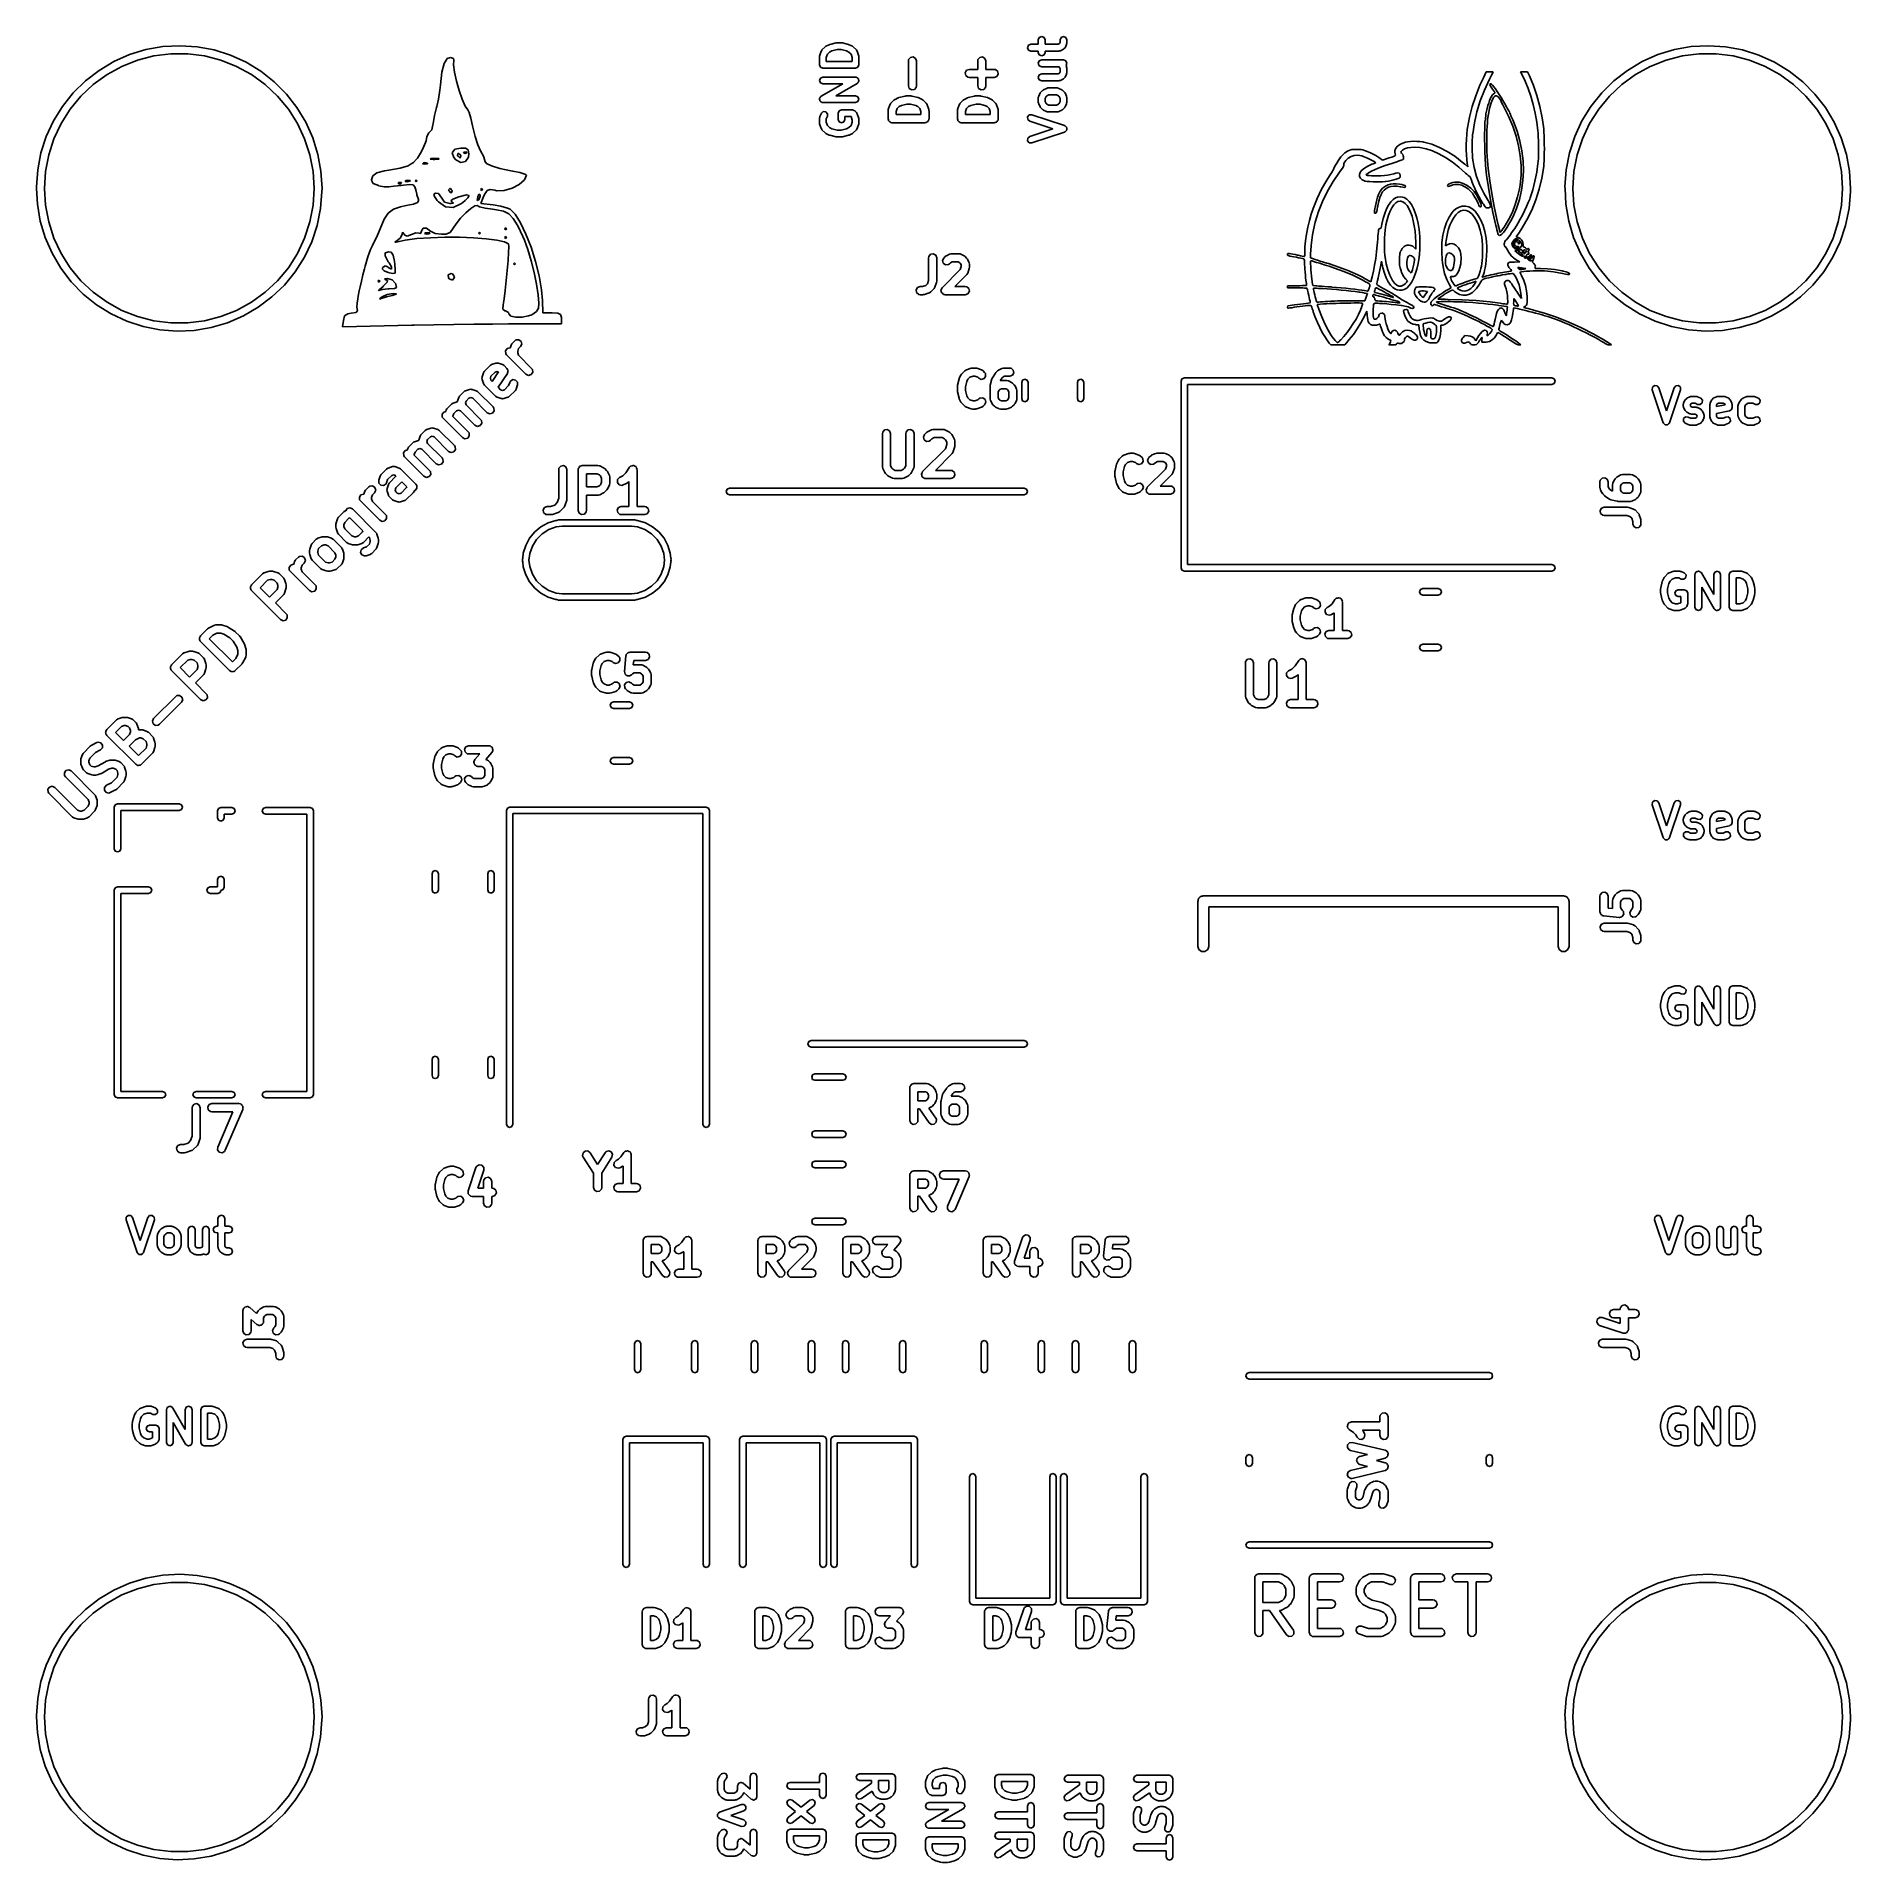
# Model space of a CAD drawing. Extents: x 83.4 to 116.6, y -116.7 to -83.2.
import ezdxf

# ---------------------------------------------------------------- set-up
doc = ezdxf.new("R2010")
doc.units = 0
doc.layers.add('BLACK', color=7, linetype='CONTINUOUS')

msp = doc.modelspace()

# ---------------------------------------------------------------- linework, layer by layer
at = {"layer": 'BLACK', "linetype": 'CONTINUOUS'}
for p, q in [((101.737, -83.2799), (101.755, -83.2357)), ((101.737, -83.3602), (101.737, -83.2799)), ((101.755, -83.2357), (101.799, -83.2174)), ((101.799, -83.2174), (101.844, -83.2357)), ((101.844, -83.2357), (101.862, -83.2799)), ((101.862, -83.2799), (101.862, -83.3602)), ((102.137, -83.2799), (102.155, -83.2357)), ((102.137, -83.3223), (102.137, -83.2799)), ((102.155, -83.2357), (102.199, -83.2174)), ((102.199, -83.2174), (102.244, -83.2357)), ((102.244, -83.2357), (102.262, -83.2799)), ((102.262, -83.2799), (102.262, -83.337)), ((84.8006, -83.6763), (85.0885, -83.549)), ((85.0885, -83.549), (85.3895, -83.4573)), ((85.5372, -83.5739), (85.2368, -83.651)), ((85.3895, -83.4573), (85.6994, -83.4023)), ((85.8449, -83.535), (85.5372, -83.5739)), ((85.6994, -83.4023), (86.0137, -83.385)), ((86.1551, -83.535), (85.8449, -83.535)), ((86.0137, -83.385), (86.3277, -83.4056)), ((86.4628, -83.5739), (86.1551, -83.535)), ((86.3277, -83.4056), (86.6371, -83.4638)), ((86.7632, -83.651), (86.4628, -83.5739)), ((86.6371, -83.4638), (86.9371, -83.5587)), ((86.9371, -83.5587), (87.2236, -83.689)), ((90.9085, -83.6227), (90.9674, -83.6)), ((90.9674, -83.6), (91.0264, -83.6193)), ((97.727, -83.5942), (97.7309, -83.5847)), ((97.727, -83.737), (97.727, -83.5942)), ((97.7302, -83.5744), (97.7587, -83.4887)), ((97.7309, -83.5847), (97.7302, -83.5744)), ((97.7587, -83.4887), (97.7683, -83.4777)), ((97.7683, -83.4777), (97.7738, -83.4643)), ((97.7738, -83.4643), (97.831, -83.4071)), ((97.831, -83.4071), (97.8405, -83.4032)), ((97.8405, -83.4032), (97.8472, -83.3954)), ((97.8472, -83.3954), (97.9044, -83.3668)), ((97.8726, -83.5422), (97.852, -83.6043)), ((97.852, -83.6043), (97.852, -83.6745)), ((97.9122, -83.5027), (97.8726, -83.5422)), ((97.9044, -83.3668), (97.9114, -83.3663)), ((97.9114, -83.3663), (97.9171, -83.3621)), ((97.9541, -83.4817), (97.9122, -83.5027)), ((97.9171, -83.3621), (98.0314, -83.3335)), ((98.0543, -83.4567), (97.9541, -83.4817)), ((98.0314, -83.3335), (98.0393, -83.3347)), ((98.0393, -83.3347), (98.0466, -83.3317)), ((98.0466, -83.3317), (98.1323, -83.3317)), ((98.1246, -83.4567), (98.0543, -83.4567)), ((98.2248, -83.4817), (98.1246, -83.4567)), ((98.1323, -83.3317), (98.1396, -83.3347)), ((98.1396, -83.3347), (98.1475, -83.3335)), ((98.1475, -83.3335), (98.2618, -83.3621)), ((98.2667, -83.5027), (98.2248, -83.4817)), ((98.2618, -83.3621), (98.2675, -83.3663)), ((98.3063, -83.5422), (98.2667, -83.5027)), ((98.2675, -83.3663), (98.2745, -83.3668)), ((98.2745, -83.3668), (98.3317, -83.3954)), ((98.327, -83.6043), (98.3063, -83.5422)), ((98.327, -83.6745), (98.327, -83.6043)), ((98.3317, -83.3954), (98.3384, -83.4032)), ((98.3384, -83.4032), (98.3479, -83.4071)), ((98.3479, -83.4071), (98.4051, -83.4643)), ((98.4051, -83.4643), (98.4106, -83.4777)), ((98.4106, -83.4777), (98.4202, -83.4887)), ((98.4202, -83.4887), (98.4487, -83.5744)), ((98.4487, -83.5744), (98.448, -83.5847)), ((98.448, -83.5847), (98.452, -83.5942)), ((98.452, -83.5942), (98.452, -83.737)), ((99.3604, -83.6399), (99.3934, -83.6006)), ((99.3934, -83.6006), (99.4439, -83.5917)), ((99.4439, -83.5917), (99.4883, -83.6174)), ((99.4883, -83.6174), (99.5059, -83.6656)), ((100.63, -83.6399), (100.663, -83.6006)), ((100.663, -83.6006), (100.714, -83.5917)), ((100.714, -83.5917), (100.758, -83.6174)), ((100.758, -83.6174), (100.776, -83.6656)), ((101.537, -83.4227), (101.555, -83.3785)), ((101.555, -83.4669), (101.537, -83.4227)), ((101.555, -83.3785), (101.599, -83.3602)), ((101.599, -83.4852), (101.555, -83.4669)), ((101.599, -83.3602), (101.737, -83.3602)), ((101.737, -83.4852), (101.599, -83.4852)), ((101.737, -83.5084), (101.737, -83.4852)), ((101.755, -83.5526), (101.737, -83.5084)), ((101.799, -83.5709), (101.755, -83.5526)), ((101.844, -83.5526), (101.799, -83.5709)), ((101.862, -83.5084), (101.844, -83.5526)), ((101.862, -83.3602), (102.099, -83.3602)), ((102.114, -83.4852), (101.862, -83.4852)), ((101.862, -83.4852), (101.862, -83.5084)), ((102.099, -83.3602), (102.124, -83.3476)), ((102.127, -83.4797), (102.114, -83.4852)), ((102.124, -83.3476), (102.137, -83.3223)), ((102.142, -83.4786), (102.127, -83.4797)), ((102.199, -83.4501), (102.142, -83.4786)), ((102.212, -83.4351), (102.199, -83.4501)), ((102.227, -83.4221), (102.212, -83.4351)), ((102.255, -83.365), (102.227, -83.4221)), ((102.256, -83.3505), (102.255, -83.365)), ((102.262, -83.337), (102.256, -83.3505)), ((112.801, -83.6763), (113.088, -83.549)), ((113.088, -83.549), (113.39, -83.4573)), ((113.537, -83.5739), (113.237, -83.651)), ((113.39, -83.4573), (113.699, -83.4023)), ((113.845, -83.535), (113.537, -83.5739)), ((113.699, -83.4023), (114.014, -83.385)), ((114.155, -83.535), (113.845, -83.535)), ((114.014, -83.385), (114.328, -83.4056)), ((114.463, -83.5739), (114.155, -83.535)), ((114.328, -83.4056), (114.637, -83.4638)), ((114.763, -83.651), (114.463, -83.5739)), ((114.637, -83.4638), (114.937, -83.5587)), ((114.937, -83.5587), (115.224, -83.689)), ((84.281, -84.0294), (84.5302, -83.8372)), ((84.6766, -83.9146), (84.4256, -84.0969)), ((84.5302, -83.8372), (84.8006, -83.6763)), ((84.9484, -83.7652), (84.6766, -83.9146)), ((85.2368, -83.651), (84.9484, -83.7652)), ((87.0516, -83.7652), (86.7632, -83.651)), ((87.3234, -83.9146), (87.0516, -83.7652)), ((87.2236, -83.689), (87.4924, -83.8527)), ((87.5744, -84.0969), (87.3234, -83.9146)), ((87.4924, -83.8527), (87.7396, -84.0475)), ((90.7836, -84.1), (90.8125, -83.8678)), ((90.8125, -83.8678), (90.8536, -83.7102)), ((90.8536, -83.7102), (90.9085, -83.6227)), ((91.0291, -83.6506), (91.0242, -83.7332)), ((91.0242, -83.7332), (91.0434, -83.8677)), ((91.0264, -83.6193), (91.0291, -83.6506)), ((91.0434, -83.8677), (91.0805, -84.0322)), ((97.7453, -83.7812), (97.727, -83.737)), ((97.7895, -83.7995), (97.7453, -83.7812)), ((98.3895, -83.7995), (97.7895, -83.7995)), ((97.852, -83.6745), (98.327, -83.6745)), ((98.4336, -83.7812), (98.3895, -83.7995)), ((98.452, -83.737), (98.4336, -83.7812)), ((99.3559, -83.6656), (99.3604, -83.6399)), ((99.3559, -84.1227), (99.3559, -83.6656)), ((99.5059, -83.6656), (99.5059, -84.1227)), ((100.398, -83.8811), (100.424, -83.8367)), ((100.407, -83.9317), (100.398, -83.8811)), ((100.447, -83.9646), (100.407, -83.9317)), ((100.424, -83.8367), (100.472, -83.8192)), ((100.472, -83.8192), (100.626, -83.8192)), ((100.626, -83.6656), (100.63, -83.6399)), ((100.626, -83.8192), (100.626, -83.6656)), ((100.776, -83.6656), (100.776, -83.8192)), ((100.776, -83.8192), (100.929, -83.8192)), ((100.929, -83.8192), (100.955, -83.8237)), ((100.978, -83.9516), (100.929, -83.9692)), ((100.955, -83.8237), (100.994, -83.8567)), ((101.003, -83.9072), (100.978, -83.9516)), ((100.994, -83.8567), (101.003, -83.9072)), ((101.737, -83.7084), (101.755, -83.6643)), ((101.755, -83.7526), (101.737, -83.7084)), ((101.737, -83.9656), (101.755, -83.9214)), ((101.755, -83.6643), (101.799, -83.6459)), ((101.799, -83.7709), (101.755, -83.7526)), ((101.755, -83.9214), (101.799, -83.9031)), ((101.799, -83.6459), (102.199, -83.6459)), ((102.116, -83.7709), (101.799, -83.7709)), ((101.799, -83.9031), (102.099, -83.9031)), ((102.099, -83.9031), (102.124, -83.8904)), ((102.12, -83.774), (102.116, -83.7709)), ((102.137, -83.8089), (102.12, -83.774)), ((102.124, -83.8904), (102.137, -83.8651)), ((102.137, -83.8651), (102.137, -83.8089)), ((102.199, -83.6459), (102.244, -83.6643)), ((102.255, -83.9078), (102.227, -83.965)), ((102.244, -83.6643), (102.262, -83.7084)), ((102.262, -83.7084), (102.246, -83.7473)), ((102.246, -83.7473), (102.255, -83.7662)), ((102.255, -83.7662), (102.256, -83.7807)), ((102.256, -83.8933), (102.255, -83.9078)), ((102.256, -83.7807), (102.262, -83.7942)), ((102.262, -83.8799), (102.256, -83.8933)), ((102.262, -83.7942), (102.262, -83.8799)), ((109.89, -83.9754), (109.943, -83.865)), ((109.943, -83.865), (110.006, -83.865)), ((110.006, -83.865), (110.036, -83.8653)), ((110.04, -83.9252), (110.021, -83.9629)), ((110.036, -83.8653), (110.058, -83.8659)), ((110.055, -83.895), (110.04, -83.9252)), ((110.065, -83.8748), (110.055, -83.895)), ((110.058, -83.8659), (110.068, -83.8669)), ((110.068, -83.8671), (110.065, -83.8748)), ((110.068, -83.8669), (110.068, -83.8671)), ((110.611, -83.9436), (110.571, -83.865)), ((110.571, -83.865), (110.699, -83.865)), ((110.654, -84.0335), (110.611, -83.9436)), ((110.699, -83.865), (110.733, -83.9379)), ((110.733, -83.9379), (110.806, -84.1125)), ((112.281, -84.0294), (112.53, -83.8372)), ((112.677, -83.9146), (112.426, -84.0969)), ((112.53, -83.8372), (112.801, -83.6763)), ((112.948, -83.7652), (112.677, -83.9146)), ((113.237, -83.651), (112.948, -83.7652)), ((115.052, -83.7652), (114.763, -83.651)), ((115.323, -83.9146), (115.052, -83.7652)), ((115.224, -83.689), (115.492, -83.8527)), ((115.574, -84.0969), (115.323, -83.9146)), ((115.492, -83.8527), (115.74, -84.0475)), ((83.8605, -84.4964), (84.0567, -84.2502)), ((84.0567, -84.2502), (84.281, -84.0294)), ((84.4256, -84.0969), (84.1995, -84.3093)), ((87.8005, -84.3093), (87.5744, -84.0969)), ((87.7396, -84.0475), (87.9615, -84.2707)), ((87.9615, -84.2707), (88.1551, -84.5188)), ((90.7467, -84.3673), (90.7726, -84.201)), ((90.7726, -84.201), (90.7836, -84.1)), ((91.0805, -84.0322), (91.1294, -84.2054)), ((91.1294, -84.2054), (91.184, -84.3655)), ((97.727, -84.0227), (97.7453, -83.9785)), ((97.7453, -84.0669), (97.727, -84.0227)), ((97.7453, -83.9785), (97.7895, -83.9602)), ((97.7895, -84.0852), (97.7453, -84.0669)), ((97.7584, -84.3113), (98.1541, -84.0852)), ((97.7895, -83.9602), (98.3895, -83.9602)), ((98.1541, -84.0852), (97.7895, -84.0852)), ((98.4205, -84.077), (98.0248, -84.3031)), ((98.3895, -83.9602), (98.3974, -83.9635)), ((98.3974, -83.9635), (98.4059, -83.9624)), ((98.4059, -83.9624), (98.4187, -83.9723)), ((98.4187, -83.9723), (98.4336, -83.9785)), ((98.4257, -84.0702), (98.4205, -84.077)), ((98.4336, -84.0669), (98.4257, -84.0702)), ((98.4336, -83.9785), (98.4369, -83.9865)), ((98.4398, -84.052), (98.4336, -84.0669)), ((98.4369, -83.9865), (98.4437, -83.9917)), ((98.4497, -84.0392), (98.4398, -84.052)), ((98.4437, -83.9917), (98.4458, -84.0078)), ((98.4458, -84.0078), (98.452, -84.0227)), ((98.452, -84.0227), (98.4487, -84.0307)), ((98.4487, -84.0307), (98.4497, -84.0392)), ((99.3734, -84.1709), (99.3559, -84.1227)), ((99.4179, -84.1966), (99.3734, -84.1709)), ((99.4684, -84.1877), (99.4179, -84.1966)), ((99.5014, -84.1484), (99.4684, -84.1877)), ((99.5059, -84.1227), (99.5014, -84.1484)), ((100.472, -83.9692), (100.447, -83.9646)), ((100.626, -83.9692), (100.472, -83.9692)), ((100.626, -84.1227), (100.626, -83.9692)), ((100.643, -84.1709), (100.626, -84.1227)), ((100.688, -84.1966), (100.643, -84.1709)), ((100.738, -84.1877), (100.688, -84.1966)), ((100.771, -84.1484), (100.738, -84.1877)), ((100.776, -84.1227), (100.771, -84.1484)), ((100.929, -83.9692), (100.776, -83.9692)), ((100.776, -83.9692), (100.776, -84.1227)), ((101.755, -84.0098), (101.737, -83.9656)), ((101.744, -84.3091), (101.772, -84.2519)), ((101.799, -84.0281), (101.755, -84.0098)), ((101.772, -84.2519), (101.78, -84.2452)), ((101.78, -84.2452), (101.784, -84.2357)), ((101.784, -84.2357), (101.812, -84.2071)), ((102.114, -84.0281), (101.799, -84.0281)), ((101.812, -84.2071), (101.822, -84.2032)), ((101.822, -84.2032), (101.829, -84.1954)), ((101.829, -84.1954), (101.886, -84.1668)), ((101.886, -84.1668), (101.9, -84.1658)), ((101.928, -84.2852), (101.894, -84.3027)), ((101.9, -84.1658), (101.914, -84.1602)), ((101.914, -84.1602), (102.085, -84.1602)), ((102.07, -84.2852), (101.928, -84.2852)), ((102.105, -84.3027), (102.07, -84.2852)), ((102.085, -84.1602), (102.099, -84.1658)), ((102.099, -84.1658), (102.113, -84.1668)), ((102.113, -84.1668), (102.17, -84.1954)), ((102.127, -84.0225), (102.114, -84.0281)), ((102.142, -84.0215), (102.127, -84.0225)), ((102.199, -83.9929), (102.142, -84.0215)), ((102.17, -84.1954), (102.177, -84.2032)), ((102.177, -84.2032), (102.187, -84.2071)), ((102.187, -84.2071), (102.215, -84.2357)), ((102.212, -83.978), (102.199, -83.9929)), ((102.227, -83.965), (102.212, -83.978)), ((102.215, -84.2357), (102.219, -84.2452)), ((102.219, -84.2452), (102.227, -84.2519)), ((102.227, -84.2519), (102.255, -84.3091)), ((109.749, -84.3053), (109.828, -84.1084)), ((109.828, -84.1084), (109.89, -83.9754)), ((109.911, -84.1971), (109.834, -84.398)), ((110.003, -83.9983), (109.911, -84.1971)), ((110.021, -83.9629), (110.003, -83.9983)), ((110.011, -84.0936), (110.016, -84.0836)), ((110.016, -84.113), (110.011, -84.0936)), ((110.016, -84.0836), (110.026, -84.0817)), ((110.032, -84.1425), (110.016, -84.113)), ((110.026, -84.0817), (110.038, -84.0886)), ((110.06, -84.1832), (110.032, -84.1425)), ((110.038, -84.0886), (110.057, -84.1083)), ((110.057, -84.1083), (110.082, -84.1388)), ((110.059, -84.2884), (110.08, -84.2672)), ((110.077, -84.2083), (110.06, -84.1832)), ((110.093, -84.2315), (110.077, -84.2083)), ((110.08, -84.2672), (110.094, -84.2579)), ((110.082, -84.1388), (110.111, -84.1784)), ((110.1, -84.2458), (110.093, -84.2315)), ((110.094, -84.2579), (110.1, -84.2538)), ((110.1, -84.2538), (110.1, -84.2458)), ((110.111, -84.1784), (110.143, -84.2252)), ((110.143, -84.2252), (110.178, -84.2774)), ((110.178, -84.2774), (110.213, -84.3333)), ((110.709, -84.1672), (110.654, -84.0335)), ((110.758, -84.312), (110.709, -84.1672)), ((110.806, -84.1125), (110.87, -84.2996)), ((111.861, -84.4964), (112.057, -84.2502)), ((112.057, -84.2502), (112.281, -84.0294)), ((112.426, -84.0969), (112.2, -84.3093)), ((115.8, -84.3093), (115.574, -84.0969)), ((115.74, -84.0475), (115.962, -84.2707)), ((115.962, -84.2707), (116.155, -84.5188)), ((83.6954, -84.7643), (83.8605, -84.4964)), ((84.0018, -84.5482), (83.8356, -84.8101)), ((84.1995, -84.3093), (84.0018, -84.5482)), ((87.9982, -84.5482), (87.8005, -84.3093)), ((88.1644, -84.8101), (87.9982, -84.5482)), ((88.1551, -84.5188), (88.3174, -84.7885)), ((90.6773, -84.6666), (90.7131, -84.5154)), ((90.7131, -84.5154), (90.7173, -84.5)), ((90.7173, -84.5), (90.7467, -84.3673)), ((91.184, -84.3655), (91.2381, -84.4909)), ((91.2381, -84.4909), (91.2857, -84.5601)), ((91.2857, -84.5601), (91.2877, -84.5616)), ((91.2877, -84.5616), (91.3097, -84.6086)), ((91.3097, -84.6086), (91.3407, -84.7132)), ((97.727, -84.3656), (97.7302, -84.3577)), ((97.7331, -84.3805), (97.727, -84.3656)), ((97.7292, -84.3491), (97.7391, -84.3364)), ((97.7302, -84.3577), (97.7292, -84.3491)), ((97.7352, -84.3966), (97.7331, -84.3805)), ((97.742, -84.4019), (97.7352, -84.3966)), ((97.7391, -84.3364), (97.7453, -84.3214)), ((97.7453, -84.4098), (97.742, -84.4019)), ((97.7453, -84.3214), (97.7532, -84.3181)), ((97.7602, -84.416), (97.7453, -84.4098)), ((97.7532, -84.3181), (97.7584, -84.3113)), ((97.773, -84.4259), (97.7602, -84.416)), ((97.7621, -84.6234), (97.7983, -84.592)), ((97.7815, -84.4248), (97.773, -84.4259)), ((97.7895, -84.4281), (97.7815, -84.4248)), ((98.3895, -84.4281), (97.7895, -84.4281)), ((97.7983, -84.592), (97.846, -84.5954)), ((97.846, -84.5954), (97.8773, -84.6315)), ((98.0248, -84.3031), (98.3895, -84.3031)), ((98.0698, -84.6227), (98.0881, -84.5785)), ((98.0881, -84.5785), (98.1323, -84.5602)), ((98.1323, -84.5602), (98.3323, -84.5602)), ((98.3323, -84.5602), (98.3437, -84.565)), ((98.3437, -84.565), (98.3765, -84.5785)), ((98.3765, -84.5785), (98.4051, -84.6071)), ((98.3895, -84.3031), (98.4336, -84.3214)), ((98.4336, -84.4098), (98.3895, -84.4281)), ((98.4051, -84.6071), (98.4106, -84.6206)), ((98.4106, -84.6206), (98.4202, -84.6315)), ((98.4336, -84.3214), (98.452, -84.3656)), ((98.452, -84.3656), (98.4336, -84.4098)), ((98.9845, -84.5799), (98.9883, -84.5578)), ((98.9845, -84.7227), (98.9845, -84.5799)), ((98.9883, -84.5562), (99.0169, -84.4704)), ((98.9883, -84.5578), (98.9883, -84.5562)), ((99.0169, -84.4704), (99.0293, -84.4475)), ((99.0293, -84.4475), (99.0331, -84.4452)), ((99.0331, -84.4452), (99.035, -84.4411)), ((99.035, -84.4411), (99.0921, -84.384)), ((99.0921, -84.384), (99.1105, -84.3711)), ((99.1105, -84.3711), (99.1116, -84.3699)), ((99.1116, -84.3699), (99.1688, -84.3414)), ((99.1536, -84.5347), (99.1345, -84.5921)), ((99.1345, -84.5921), (99.1345, -84.6477)), ((99.1896, -84.4987), (99.1536, -84.5347)), ((99.1688, -84.3414), (99.1812, -84.3377)), ((99.1812, -84.3377), (99.1841, -84.3357)), ((99.1841, -84.3357), (99.2984, -84.3071)), ((99.2285, -84.4792), (99.1896, -84.4987)), ((99.3258, -84.4549), (99.2285, -84.4792)), ((99.2984, -84.3071), (99.3133, -84.3061)), ((99.3133, -84.3061), (99.3166, -84.3049)), ((99.3166, -84.3049), (99.4023, -84.3049)), ((99.3931, -84.4549), (99.3258, -84.4549)), ((99.4904, -84.4792), (99.3931, -84.4549)), ((99.4023, -84.3049), (99.417, -84.3075)), ((99.417, -84.3075), (99.4205, -84.3071)), ((99.4205, -84.3071), (99.5348, -84.3357)), ((99.5293, -84.4987), (99.4904, -84.4792)), ((99.5653, -84.5347), (99.5293, -84.4987)), ((99.5348, -84.3357), (99.5466, -84.341)), ((99.5466, -84.341), (99.5501, -84.3414)), ((99.5501, -84.3414), (99.6073, -84.3699)), ((99.5845, -84.592), (99.5653, -84.5347)), ((99.5845, -84.6477), (99.5845, -84.592)), ((99.6073, -84.3699), (99.6253, -84.3833)), ((99.6253, -84.3833), (99.6268, -84.384)), ((99.6268, -84.384), (99.6839, -84.4411)), ((99.6839, -84.4411), (99.6989, -84.4625)), ((99.6989, -84.4625), (99.6992, -84.4669)), ((99.6992, -84.4669), (99.702, -84.4704)), ((99.702, -84.4704), (99.7306, -84.5562)), ((99.7306, -84.5562), (99.7339, -84.5783)), ((99.7339, -84.5783), (99.7345, -84.5799)), ((99.7345, -84.5799), (99.7345, -84.7227)), ((100.254, -84.5799), (100.258, -84.5578)), ((100.254, -84.7227), (100.254, -84.5799)), ((100.258, -84.5562), (100.287, -84.4704)), ((100.258, -84.5578), (100.258, -84.5562)), ((100.287, -84.4704), (100.299, -84.4475)), ((100.299, -84.4475), (100.303, -84.4452)), ((100.303, -84.4452), (100.305, -84.4411)), ((100.305, -84.4411), (100.362, -84.384)), ((100.362, -84.384), (100.38, -84.3711)), ((100.38, -84.3711), (100.382, -84.3699)), ((100.382, -84.3699), (100.439, -84.3414)), ((100.424, -84.5347), (100.404, -84.5921)), ((100.404, -84.5921), (100.404, -84.6477)), ((100.46, -84.4987), (100.424, -84.5347)), ((100.439, -84.3414), (100.451, -84.3377)), ((100.451, -84.3377), (100.454, -84.3357)), ((100.454, -84.3357), (100.568, -84.3071)), ((100.498, -84.4792), (100.46, -84.4987)), ((100.596, -84.4549), (100.498, -84.4792)), ((100.568, -84.3071), (100.583, -84.3061)), ((100.583, -84.3061), (100.587, -84.3049)), ((100.587, -84.3049), (100.672, -84.3049)), ((100.663, -84.4549), (100.596, -84.4549)), ((100.76, -84.4792), (100.663, -84.4549)), ((100.672, -84.3049), (100.687, -84.3075)), ((100.687, -84.3075), (100.69, -84.3071)), ((100.69, -84.3071), (100.805, -84.3357)), ((100.799, -84.4987), (100.76, -84.4792)), ((100.835, -84.5347), (100.799, -84.4987)), ((100.805, -84.3357), (100.817, -84.341)), ((100.817, -84.341), (100.82, -84.3414)), ((100.82, -84.3414), (100.877, -84.3699)), ((100.854, -84.592), (100.835, -84.5347)), ((100.854, -84.6477), (100.854, -84.592)), ((100.877, -84.3699), (100.895, -84.3833)), ((100.895, -84.3833), (100.897, -84.384)), ((100.897, -84.384), (100.954, -84.4411)), ((100.954, -84.4411), (100.969, -84.4625)), ((100.969, -84.4625), (100.969, -84.4669)), ((100.969, -84.4669), (100.972, -84.4704)), ((100.972, -84.4704), (101.001, -84.5562)), ((101.001, -84.5562), (101.004, -84.5783)), ((101.004, -84.5783), (101.004, -84.5799)), ((101.004, -84.5799), (101.004, -84.7227)), ((101.737, -84.337), (101.743, -84.3236)), ((101.737, -84.4227), (101.737, -84.337)), ((101.743, -84.4362), (101.737, -84.4227)), ((101.743, -84.3236), (101.744, -84.3091)), ((101.744, -84.4507), (101.743, -84.4362)), ((101.772, -84.5078), (101.744, -84.4507)), ((101.78, -84.5146), (101.772, -84.5078)), ((101.784, -84.5241), (101.78, -84.5146)), ((101.812, -84.5526), (101.784, -84.5241)), ((101.822, -84.5566), (101.812, -84.5526)), ((101.829, -84.5644), (101.822, -84.5566)), ((101.886, -84.5929), (101.829, -84.5644)), ((101.879, -84.3169), (101.862, -84.3518)), ((101.862, -84.3518), (101.862, -84.408)), ((101.862, -84.408), (101.879, -84.4429)), ((101.894, -84.3027), (101.879, -84.3169)), ((101.879, -84.4429), (101.894, -84.4571)), ((101.9, -84.594), (101.886, -84.5929)), ((101.894, -84.4571), (101.928, -84.4745)), ((101.914, -84.5995), (101.9, -84.594)), ((102.085, -84.5995), (101.914, -84.5995)), ((101.928, -84.4745), (102.07, -84.4745)), ((102.07, -84.4745), (102.105, -84.4571)), ((102.099, -84.594), (102.085, -84.5995)), ((102.113, -84.5929), (102.099, -84.594)), ((102.12, -84.3169), (102.105, -84.3027)), ((102.105, -84.4571), (102.12, -84.4429)), ((102.17, -84.5644), (102.113, -84.5929)), ((102.137, -84.3518), (102.12, -84.3169)), ((102.12, -84.4429), (102.137, -84.408)), ((102.137, -84.408), (102.137, -84.3518)), ((102.177, -84.5566), (102.17, -84.5644)), ((102.187, -84.5526), (102.177, -84.5566)), ((102.215, -84.5241), (102.187, -84.5526)), ((102.219, -84.5146), (102.215, -84.5241)), ((102.227, -84.5078), (102.219, -84.5146)), ((102.255, -84.4507), (102.227, -84.5078)), ((102.255, -84.3091), (102.256, -84.3236)), ((102.256, -84.4362), (102.255, -84.4507)), ((102.256, -84.3236), (102.262, -84.337)), ((102.262, -84.4227), (102.256, -84.4362)), ((102.262, -84.337), (102.262, -84.4227)), ((109.634, -84.6954), (109.684, -84.5004)), ((109.684, -84.5004), (109.749, -84.3053)), ((109.771, -84.5996), (109.725, -84.8007)), ((109.834, -84.398), (109.771, -84.5996)), ((109.938, -84.633), (109.948, -84.5859)), ((109.948, -84.5859), (109.959, -84.5352)), ((109.959, -84.5352), (109.973, -84.484)), ((109.973, -84.484), (109.987, -84.4354)), ((110.003, -84.5364), (109.982, -84.6373)), ((109.987, -84.4354), (110.001, -84.3924)), ((110.001, -84.3924), (110.014, -84.3581)), ((110.027, -84.4512), (110.003, -84.5364)), ((110.014, -84.3581), (110.019, -84.3474)), ((110.019, -84.3474), (110.037, -84.3167)), ((110.053, -84.382), (110.027, -84.4512)), ((110.037, -84.3167), (110.059, -84.2884)), ((110.083, -84.3291), (110.053, -84.382)), ((110.098, -84.309), (110.083, -84.3282)), ((110.083, -84.3282), (110.083, -84.3291)), ((110.111, -84.3015), (110.098, -84.309)), ((110.126, -84.3026), (110.111, -84.3015)), ((110.145, -84.3125), (110.126, -84.3026)), ((110.126, -84.3026), (110.126, -84.3026)), ((110.167, -84.331), (110.145, -84.3125)), ((110.188, -84.3535), (110.167, -84.331)), ((110.204, -84.3755), (110.188, -84.3535)), ((110.21, -84.3925), (110.204, -84.3755)), ((110.21, -84.3943), (110.21, -84.3925)), ((110.216, -84.4101), (110.21, -84.3943)), ((110.213, -84.3333), (110.249, -84.391)), ((110.228, -84.4365), (110.216, -84.4101)), ((110.245, -84.4701), (110.228, -84.4365)), ((110.265, -84.5078), (110.245, -84.4701)), ((110.249, -84.391), (110.282, -84.4486)), ((110.352, -84.6791), (110.265, -84.5078)), ((110.282, -84.4486), (110.313, -84.5045)), ((110.313, -84.5045), (110.328, -84.5316)), ((110.328, -84.5316), (110.342, -84.5586)), ((110.342, -84.5586), (110.354, -84.5793)), ((110.354, -84.5793), (110.36, -84.5896)), ((110.36, -84.5896), (110.36, -84.59)), ((110.36, -84.59), (110.366, -84.5994)), ((110.366, -84.5994), (110.375, -84.6194)), ((110.375, -84.6194), (110.384, -84.64)), ((110.802, -84.4653), (110.758, -84.312)), ((110.838, -84.624), (110.802, -84.4653)), ((110.87, -84.2996), (110.923, -84.4979)), ((110.923, -84.4979), (110.966, -84.7061)), ((111.695, -84.7643), (111.861, -84.4964)), ((112.002, -84.5482), (111.836, -84.8101)), ((112.2, -84.3093), (112.002, -84.5482)), ((115.998, -84.5482), (115.8, -84.3093)), ((116.164, -84.8101), (115.998, -84.5482)), ((116.155, -84.5188), (116.317, -84.7885)), ((83.5636, -85.0501), (83.6954, -84.7643)), ((83.8356, -84.8101), (83.7036, -85.0908)), ((88.2964, -85.0908), (88.1644, -84.8101)), ((88.3174, -84.7885), (88.4462, -85.0757)), ((90.5985, -84.96), (90.6245, -84.9247)), ((90.6245, -84.9247), (90.6475, -84.8372)), ((90.6475, -84.8372), (90.6517, -84.81)), ((90.6517, -84.81), (90.6773, -84.6666)), ((91.3407, -84.7132), (91.3745, -84.8544)), ((91.3745, -84.8544), (91.3801, -84.8806)), ((91.3801, -84.8806), (91.422, -85.0471)), ((97.727, -84.7084), (97.7325, -84.695)), ((97.727, -84.7942), (97.727, -84.7084)), ((97.7309, -84.8037), (97.727, -84.7942)), ((97.7302, -84.8139), (97.7309, -84.8037)), ((97.7587, -84.8996), (97.7302, -84.8139)), ((97.7325, -84.695), (97.7335, -84.6805)), ((97.7335, -84.6805), (97.7621, -84.6234)), ((97.7683, -84.9106), (97.7587, -84.8996)), ((97.7738, -84.9241), (97.7683, -84.9106)), ((97.831, -84.9812), (97.7738, -84.9241)), ((97.8739, -84.6793), (97.852, -84.7232)), ((97.852, -84.7232), (97.852, -84.784)), ((97.852, -84.784), (97.8726, -84.8461)), ((97.8726, -84.8461), (97.9122, -84.8857)), ((97.8773, -84.6315), (97.8739, -84.6793)), ((97.9122, -84.8857), (97.9541, -84.9066)), ((97.9541, -84.9066), (98.0543, -84.9317)), ((98.0543, -84.9317), (98.1246, -84.9317)), ((98.0698, -84.737), (98.0698, -84.6227)), ((98.0881, -84.7812), (98.0698, -84.737)), ((98.1323, -84.7995), (98.0881, -84.7812)), ((98.1246, -84.9317), (98.2248, -84.9066)), ((98.1765, -84.7812), (98.1323, -84.7995)), ((98.1948, -84.737), (98.1765, -84.7812)), ((98.3063, -84.6852), (98.1948, -84.6852)), ((98.1948, -84.6852), (98.1948, -84.737)), ((98.2248, -84.9066), (98.2667, -84.8857)), ((98.2667, -84.8857), (98.3063, -84.8461)), ((98.327, -84.7472), (98.3063, -84.6852)), ((98.3063, -84.8461), (98.327, -84.784)), ((98.327, -84.784), (98.327, -84.7472)), ((98.4051, -84.9241), (98.3479, -84.9812)), ((98.4106, -84.9106), (98.4051, -84.9241)), ((98.4202, -84.8996), (98.4106, -84.9106)), ((98.4202, -84.6315), (98.4487, -84.7173)), ((98.4487, -84.8139), (98.4202, -84.8996)), ((98.4487, -84.7173), (98.448, -84.7275)), ((98.448, -84.7275), (98.452, -84.737)), ((98.452, -84.7942), (98.448, -84.8037)), ((98.448, -84.8037), (98.4487, -84.8139)), ((98.452, -84.737), (98.452, -84.7942)), ((98.9911, -84.741), (98.9845, -84.7227)), ((98.9945, -84.7602), (98.9911, -84.741)), ((98.9997, -84.7646), (98.9945, -84.7602)), ((99.002, -84.7709), (98.9997, -84.7646)), ((99.0189, -84.7807), (99.002, -84.7709)), ((99.0338, -84.7932), (99.0189, -84.7807)), ((99.0435, -84.7949), (99.0338, -84.7932)), ((99.0464, -84.7966), (99.0435, -84.7949)), ((99.0497, -84.796), (99.0464, -84.7966)), ((99.0595, -84.7977), (99.0497, -84.796)), ((99.6595, -84.7977), (99.0595, -84.7977)), ((99.1345, -84.6477), (99.5845, -84.6477)), ((99.6778, -84.7911), (99.6595, -84.7977)), ((99.697, -84.7877), (99.6778, -84.7911)), ((99.7013, -84.7825), (99.697, -84.7877)), ((99.7077, -84.7802), (99.7013, -84.7825)), ((99.7174, -84.7633), (99.7077, -84.7802)), ((99.7299, -84.7484), (99.7174, -84.7633)), ((99.7316, -84.7386), (99.7299, -84.7484)), ((99.7333, -84.7358), (99.7316, -84.7386)), ((99.7345, -84.7227), (99.7327, -84.7325)), ((99.7327, -84.7325), (99.7333, -84.7358)), ((100.261, -84.741), (100.254, -84.7227)), ((100.264, -84.7602), (100.261, -84.741)), ((100.27, -84.7646), (100.264, -84.7602)), ((100.272, -84.7709), (100.27, -84.7646)), ((100.289, -84.7807), (100.272, -84.7709)), ((100.304, -84.7932), (100.289, -84.7807)), ((100.314, -84.7949), (100.304, -84.7932)), ((100.316, -84.7966), (100.314, -84.7949)), ((100.32, -84.796), (100.316, -84.7966)), ((100.329, -84.7977), (100.32, -84.796)), ((100.929, -84.7977), (100.329, -84.7977)), ((100.404, -84.6477), (100.854, -84.6477)), ((100.948, -84.7911), (100.929, -84.7977)), ((100.967, -84.7877), (100.948, -84.7911)), ((100.971, -84.7825), (100.967, -84.7877)), ((100.978, -84.7802), (100.971, -84.7825)), ((100.987, -84.7633), (100.978, -84.7802)), ((101, -84.7484), (100.987, -84.7633)), ((101.002, -84.7386), (101, -84.7484)), ((101.003, -84.7358), (101.002, -84.7386)), ((101.004, -84.7227), (101.003, -84.7325)), ((101.003, -84.7325), (101.003, -84.7358)), ((101.54, -84.6887), (101.572, -84.6525)), ((101.544, -84.7364), (101.54, -84.6887)), ((101.58, -84.7677), (101.544, -84.7364)), ((101.572, -84.6525), (101.619, -84.6492)), ((102.002, -84.9085), (101.58, -84.7677)), ((101.58, -85.0492), (102.002, -84.9085)), ((101.619, -84.6492), (102.219, -84.8492)), ((102.219, -84.8492), (102.223, -84.8522)), ((102.223, -84.8522), (102.227, -84.8525)), ((102.227, -84.8525), (102.24, -84.8675)), ((102.24, -84.9494), (102.227, -84.9644)), ((102.24, -84.8675), (102.255, -84.8805)), ((102.255, -84.9364), (102.24, -84.9494)), ((102.255, -84.8805), (102.256, -84.8852)), ((102.256, -84.9317), (102.255, -84.9364)), ((102.256, -84.8852), (102.259, -84.8887)), ((102.259, -84.9282), (102.256, -84.9317)), ((102.259, -84.8887), (102.257, -84.9085)), ((102.257, -84.9085), (102.259, -84.9282)), ((109.584, -85.0083), (109.593, -84.9235)), ((109.593, -84.9235), (109.597, -84.8924)), ((109.597, -84.8924), (109.634, -84.6954)), ((109.725, -84.8007), (109.694, -85)), ((109.913, -84.989), (109.914, -84.9239)), ((109.914, -84.9239), (109.915, -84.866)), ((109.915, -84.866), (109.917, -84.8173)), ((109.917, -84.8173), (109.919, -84.7798)), ((109.919, -84.7798), (109.922, -84.7553)), ((109.922, -84.7553), (109.925, -84.7465)), ((109.925, -84.7465), (109.932, -84.7306)), ((109.929, -84.7042), (109.932, -84.6734)), ((109.931, -84.7221), (109.929, -84.7042)), ((109.932, -84.7306), (109.931, -84.7221)), ((109.932, -84.6734), (109.938, -84.633)), ((109.956, -84.9396), (109.954, -85.0199)), ((109.959, -84.8644), (109.956, -84.9396)), ((109.963, -84.7972), (109.959, -84.8644)), ((109.967, -84.7409), (109.963, -84.7972)), ((109.972, -84.6983), (109.967, -84.7409)), ((109.982, -84.6373), (109.972, -84.6983)), ((110.428, -84.8588), (110.352, -84.6791)), ((110.384, -84.64), (110.396, -84.6673)), ((110.396, -84.6673), (110.412, -84.7043)), ((110.412, -84.7043), (110.429, -84.7455)), ((110.489, -85.0397), (110.428, -84.8588)), ((110.429, -84.7455), (110.441, -84.7733)), ((110.441, -84.7733), (110.508, -84.9516)), ((110.508, -84.9516), (110.56, -85.1319)), ((110.868, -84.7853), (110.838, -84.624)), ((110.889, -84.9463), (110.868, -84.7853)), ((110.892, -84.9795), (110.889, -84.9463)), ((110.966, -84.7061), (110.991, -84.865)), ((110.991, -84.865), (110.995, -84.9102)), ((110.995, -84.9102), (110.999, -84.9685)), ((111.564, -85.0501), (111.695, -84.7643)), ((111.836, -84.8101), (111.704, -85.0908)), ((116.296, -85.0908), (116.164, -84.8101)), ((116.317, -84.7885), (116.446, -85.0757)), ((83.4672, -85.3497), (83.5636, -85.0501)), ((83.7036, -85.0908), (83.6077, -85.3858)), ((88.3923, -85.3858), (88.2964, -85.0908)), ((88.4462, -85.0757), (88.5395, -85.3762)), ((90.4237, -85.3452), (90.4756, -85.2413)), ((90.4756, -85.2413), (90.5125, -85.1578)), ((90.5125, -85.1578), (90.5208, -85.1302)), ((90.5208, -85.1302), (90.5362, -85.0496)), ((90.5362, -85.0496), (90.5702, -84.981)), ((90.5702, -84.981), (90.5985, -84.96)), ((91.049, -85.2836), (91.0024, -85.3452)), ((91.1605, -85.26), (91.049, -85.2836)), ((91.2443, -85.265), (91.1605, -85.26)), ((91.2913, -85.2943), (91.2443, -85.265)), ((91.422, -85.0471), (91.4722, -85.2009)), ((91.4722, -85.2009), (91.5202, -85.3093)), ((97.8405, -84.9852), (97.831, -84.9812)), ((97.8472, -84.9929), (97.8405, -84.9852)), ((97.9044, -85.0215), (97.8472, -84.9929)), ((97.9114, -85.022), (97.9044, -85.0215)), ((97.9171, -85.0262), (97.9114, -85.022)), ((98.0314, -85.0548), (97.9171, -85.0262)), ((98.0393, -85.0536), (98.0314, -85.0548)), ((98.0466, -85.0567), (98.0393, -85.0536)), ((98.1323, -85.0567), (98.0466, -85.0567)), ((98.1396, -85.0536), (98.1323, -85.0567)), ((98.1475, -85.0548), (98.1396, -85.0536)), ((98.2618, -85.0262), (98.1475, -85.0548)), ((98.2675, -85.022), (98.2618, -85.0262)), ((98.2745, -85.0215), (98.2675, -85.022)), ((98.3317, -84.9929), (98.2745, -85.0215)), ((98.3384, -84.9852), (98.3317, -84.9929)), ((98.3479, -84.9812), (98.3384, -84.9852)), ((101.54, -85.1282), (101.544, -85.0805)), ((101.572, -85.1644), (101.54, -85.1282)), ((101.544, -85.0805), (101.58, -85.0492)), ((101.619, -85.1677), (101.572, -85.1644)), ((102.219, -84.9677), (101.619, -85.1677)), ((102.223, -84.9647), (102.219, -84.9677)), ((102.227, -84.9644), (102.223, -84.9647)), ((107.462, -85.2934), (107.483, -85.2889)), ((107.483, -85.2889), (107.509, -85.2868)), ((107.509, -85.2868), (107.545, -85.2863)), ((107.545, -85.2863), (107.568, -85.2863)), ((107.568, -85.2863), (107.615, -85.2872)), ((107.615, -85.2872), (107.65, -85.2896)), ((107.65, -85.2896), (107.68, -85.2946)), ((108.272, -85.2939), (108.288, -85.2603)), ((108.288, -85.2603), (108.319, -85.2272)), ((108.319, -85.2272), (108.362, -85.1965)), ((108.362, -85.1965), (108.414, -85.1697)), ((108.445, -85.2746), (108.406, -85.2971)), ((108.414, -85.1697), (108.465, -85.1514)), ((108.497, -85.2581), (108.445, -85.2746)), ((108.465, -85.1514), (108.502, -85.1436)), ((108.559, -85.248), (108.497, -85.2581)), ((108.502, -85.1436), (108.552, -85.1387)), ((108.552, -85.1387), (108.609, -85.1366)), ((108.631, -85.245), (108.559, -85.248)), ((108.609, -85.1366), (108.669, -85.1374)), ((108.729, -85.2524), (108.631, -85.245)), ((108.669, -85.1374), (108.728, -85.141)), ((108.728, -85.141), (108.78, -85.1474)), ((108.841, -85.2753), (108.729, -85.2524)), ((108.78, -85.1474), (108.802, -85.1517)), ((108.802, -85.1517), (108.944, -85.1919)), ((108.957, -85.3134), (108.841, -85.2753)), ((108.944, -85.1919), (109.086, -85.2487)), ((109.086, -85.2487), (109.227, -85.3217)), ((109.576, -85.1974), (109.578, -85.1009)), ((109.576, -85.2937), (109.576, -85.1974)), ((109.578, -85.1009), (109.584, -85.0083)), ((109.685, -85.186), (109.684, -85.2562)), ((109.684, -85.2562), (109.686, -85.324)), ((109.686, -85.1181), (109.685, -85.186)), ((109.689, -85.0568), (109.686, -85.1181)), ((109.693, -85.0067), (109.689, -85.0568)), ((109.694, -85), (109.693, -85.0067)), ((109.913, -85.0594), (109.913, -84.989)), ((109.913, -85.1331), (109.913, -85.0594)), ((109.914, -85.184), (109.913, -85.1331)), ((109.914, -85.2082), (109.914, -85.184)), ((109.916, -85.2827), (109.914, -85.2082)), ((109.917, -85.3546), (109.916, -85.2827)), ((109.954, -85.0199), (109.953, -85.1023)), ((109.953, -85.1023), (109.953, -85.184)), ((109.953, -85.184), (109.954, -85.2622)), ((109.954, -85.2622), (109.955, -85.3339)), ((110.535, -85.221), (110.489, -85.0397)), ((110.566, -85.4018), (110.535, -85.221)), ((110.56, -85.1319), (110.597, -85.3132)), ((110.896, -85.0502), (110.892, -84.9795)), ((110.899, -85.1295), (110.896, -85.0502)), ((110.901, -85.2132), (110.899, -85.1295)), ((110.901, -85.2971), (110.901, -85.2132)), ((110.999, -84.9685), (111.002, -85.0368)), ((111.002, -85.0368), (111.005, -85.1123)), ((111.005, -85.1123), (111.006, -85.192)), ((111.006, -85.192), (111.007, -85.2729)), ((111.007, -85.2729), (111.006, -85.3522)), ((111.467, -85.3497), (111.564, -85.0501)), ((111.704, -85.0908), (111.608, -85.3858)), ((116.392, -85.3858), (116.296, -85.0908)), ((116.446, -85.0757), (116.54, -85.3762)), ((83.4074, -85.6587), (83.4672, -85.3497)), ((83.6077, -85.3858), (83.5496, -85.6904)), ((88.4504, -85.6904), (88.3923, -85.3858)), ((88.5395, -85.3762), (88.5961, -85.6858)), ((90.0462, -85.6273), (90.1905, -85.5851)), ((90.1905, -85.5851), (90.2509, -85.5504)), ((90.2509, -85.5504), (90.2911, -85.5274)), ((90.2911, -85.5274), (90.3484, -85.464)), ((90.3484, -85.464), (90.3659, -85.4447)), ((90.3659, -85.4447), (90.4193, -85.3541)), ((90.4193, -85.3541), (90.4237, -85.3452)), ((90.4725, -85.5327), (90.4573, -85.5504)), ((90.4573, -85.5504), (90.4967, -85.5568)), ((90.4956, -85.5263), (90.4725, -85.5327)), ((90.5492, -85.5358), (90.4956, -85.5263)), ((90.4967, -85.5568), (90.5485, -85.5495)), ((90.5485, -85.5495), (90.5492, -85.5358)), ((90.61, -85.4524), (90.5975, -85.464)), ((90.5975, -85.464), (90.6529, -85.4703)), ((90.6486, -85.4462), (90.61, -85.4524)), ((90.75, -85.4524), (90.6486, -85.4462)), ((90.6529, -85.4703), (90.68, -85.4707)), ((90.68, -85.4707), (90.7528, -85.4665)), ((90.7613, -85.4562), (90.75, -85.4524)), ((90.7528, -85.4665), (90.7613, -85.4562)), ((91.0024, -85.3452), (91.0269, -85.4308)), ((91.0269, -85.4308), (91.0664, -85.4773)), ((91.0664, -85.4773), (91.1583, -85.5241)), ((91.1, -85.4), (91.1032, -85.3631)), ((91.1082, -85.412), (91.1, -85.4)), ((91.1032, -85.3631), (91.1176, -85.36)), ((91.1424, -85.44), (91.1082, -85.412)), ((91.1176, -85.36), (91.1584, -85.389)), ((91.1464, -85.439), (91.1424, -85.44)), ((91.16, -85.4), (91.1464, -85.439)), ((91.1583, -85.5241), (91.2431, -85.504)), ((91.1584, -85.389), (91.16, -85.4)), ((91.2071, -85.3454), (91.2133, -85.3333)), ((91.24, -85.36), (91.2071, -85.3454)), ((91.2133, -85.3333), (91.2608, -85.3285)), ((91.2612, -85.3571), (91.24, -85.36)), ((91.2431, -85.504), (91.2966, -85.4283)), ((91.2608, -85.3285), (91.2667, -85.3333)), ((91.2667, -85.3333), (91.2612, -85.3571)), ((91.304, -85.3663), (91.2913, -85.2943)), ((91.2966, -85.4283), (91.304, -85.3663)), ((91.5202, -85.3093), (91.5213, -85.3112)), ((91.5213, -85.3112), (91.5727, -85.4117)), ((91.5727, -85.4117), (91.5991, -85.4893)), ((91.5991, -85.4893), (91.6, -85.4992)), ((91.6, -85.4992), (91.6285, -85.5442)), ((91.6285, -85.5442), (91.7181, -85.5883)), ((91.7181, -85.5883), (91.8751, -85.6335)), ((107.148, -85.6326), (107.161, -85.6063)), ((107.161, -85.6063), (107.18, -85.5726)), ((107.18, -85.5726), (107.203, -85.5346)), ((107.203, -85.5346), (107.229, -85.495)), ((107.229, -85.495), (107.256, -85.4569)), ((107.256, -85.4569), (107.281, -85.4233)), ((107.281, -85.4233), (107.303, -85.3971)), ((107.303, -85.3971), (107.307, -85.3933)), ((107.307, -85.3933), (107.354, -85.3505)), ((107.322, -85.6091), (107.308, -85.6315)), ((107.33, -85.5919), (107.322, -85.6091)), ((107.334, -85.5772), (107.33, -85.5919)), ((107.335, -85.5623), (107.334, -85.5772)), ((107.34, -85.5308), (107.335, -85.5506)), ((107.335, -85.5506), (107.335, -85.5623)), ((107.351, -85.5109), (107.34, -85.5308)), ((107.372, -85.4855), (107.351, -85.5109)), ((107.354, -85.3505), (107.403, -85.3192)), ((107.413, -85.4455), (107.372, -85.4855)), ((107.403, -85.3192), (107.415, -85.313)), ((107.467, -85.4124), (107.413, -85.4455)), ((107.415, -85.313), (107.441, -85.3012)), ((107.441, -85.3012), (107.462, -85.2934)), ((107.526, -85.3948), (107.467, -85.4124)), ((107.591, -85.3927), (107.526, -85.3948)), ((107.663, -85.4057), (107.591, -85.3927)), ((107.709, -85.4212), (107.663, -85.4057)), ((107.68, -85.2946), (107.71, -85.3028)), ((107.686, -85.6487), (107.732, -85.6171)), ((107.769, -85.4459), (107.709, -85.4212)), ((107.71, -85.3028), (107.729, -85.3093)), ((107.729, -85.3093), (107.824, -85.3479)), ((107.732, -85.6171), (107.787, -85.586)), ((107.83, -85.476), (107.769, -85.4459)), ((107.787, -85.586), (107.849, -85.557)), ((107.824, -85.3479), (107.918, -85.3979)), ((107.887, -85.5087), (107.83, -85.476)), ((107.849, -85.557), (107.871, -85.5477)), ((107.871, -85.5477), (107.919, -85.5283)), ((107.919, -85.5283), (107.887, -85.5087)), ((107.992, -85.6192), (107.908, -85.6535)), ((107.918, -85.3979), (107.975, -85.4343)), ((107.975, -85.4343), (108.043, -85.4799)), ((108.093, -85.5823), (107.992, -85.6192)), ((108.043, -85.4799), (108.164, -85.4412)), ((108.21, -85.5428), (108.093, -85.5823)), ((108.164, -85.4412), (108.212, -85.4256)), ((108.251, -85.5294), (108.21, -85.5428)), ((108.212, -85.4256), (108.245, -85.4135)), ((108.245, -85.4135), (108.266, -85.4044)), ((108.302, -85.5122), (108.251, -85.5294)), ((108.266, -85.4044), (108.277, -85.3972)), ((108.27, -85.3033), (108.272, -85.2939)), ((108.27, -85.3329), (108.27, -85.3033)), ((108.273, -85.365), (108.27, -85.3329)), ((108.279, -85.39), (108.273, -85.365)), ((108.277, -85.3972), (108.28, -85.3911)), ((108.28, -85.3911), (108.279, -85.39)), ((108.346, -85.4969), (108.302, -85.5122)), ((108.382, -85.4842), (108.346, -85.4969)), ((108.382, -85.3222), (108.378, -85.3376)), ((108.378, -85.3376), (108.389, -85.353)), ((108.4, -85.3026), (108.382, -85.3222)), ((108.406, -85.475), (108.382, -85.4842)), ((108.389, -85.353), (108.399, -85.361)), ((108.399, -85.361), (108.414, -85.3776)), ((108.406, -85.2971), (108.4, -85.3026)), ((108.417, -85.4701), (108.406, -85.475)), ((108.414, -85.3776), (108.422, -85.4005)), ((108.42, -85.4672), (108.417, -85.4701)), ((108.425, -85.4502), (108.42, -85.4672)), ((108.422, -85.4005), (108.424, -85.42)), ((108.424, -85.42), (108.425, -85.4502)), ((109.075, -85.3663), (108.957, -85.3134)), ((109.196, -85.4336), (109.075, -85.3663)), ((109.319, -85.5149), (109.196, -85.4336)), ((109.227, -85.3217), (109.366, -85.4109)), ((109.442, -85.61), (109.319, -85.5149)), ((109.366, -85.4109), (109.504, -85.516)), ((109.565, -85.7183), (109.442, -85.61)), ((109.504, -85.516), (109.548, -85.5532)), ((109.548, -85.5532), (109.607, -85.6042)), ((109.58, -85.3857), (109.576, -85.2937)), ((109.586, -85.4695), (109.58, -85.3857)), ((109.596, -85.5409), (109.586, -85.4695)), ((109.607, -85.6042), (109.596, -85.5409)), ((109.686, -85.324), (109.688, -85.3852)), ((109.688, -85.3852), (109.692, -85.4352)), ((109.692, -85.4352), (109.693, -85.4442)), ((109.693, -85.4442), (109.722, -85.6153)), ((109.722, -85.6153), (109.766, -85.7803)), ((109.92, -85.422), (109.917, -85.3546)), ((109.922, -85.4829), (109.92, -85.422)), ((109.926, -85.5354), (109.922, -85.4829)), ((109.929, -85.5775), (109.926, -85.5354)), ((109.95, -85.7574), (109.929, -85.5775)), ((109.955, -85.3339), (109.958, -85.3961)), ((109.958, -85.3961), (109.96, -85.417)), ((109.96, -85.417), (109.979, -85.6346)), ((110.581, -85.5811), (110.566, -85.4018)), ((110.58, -85.758), (110.581, -85.5811)), ((110.597, -85.3132), (110.618, -85.4947)), ((110.618, -85.4947), (110.624, -85.6753)), ((110.867, -85.7021), (110.89, -85.5404)), ((110.89, -85.5404), (110.893, -85.5079)), ((110.893, -85.5079), (110.898, -85.4486)), ((110.898, -85.4486), (110.9, -85.377)), ((110.9, -85.377), (110.901, -85.2971)), ((110.995, -85.5966), (110.959, -85.8106)), ((110.996, -85.5936), (110.995, -85.5966)), ((111, -85.5505), (110.996, -85.5936)), ((111.003, -85.4939), (111, -85.5505)), ((111.005, -85.4268), (111.003, -85.4939)), ((111.006, -85.3522), (111.005, -85.4268)), ((111.407, -85.6587), (111.467, -85.3497)), ((111.608, -85.3858), (111.55, -85.6904)), ((116.45, -85.6904), (116.392, -85.3858)), ((116.54, -85.3762), (116.596, -85.6858)), ((83.3851, -85.9726), (83.4074, -85.6587)), ((83.5496, -85.6904), (83.5301, -86)), ((88.4699, -86), (88.4504, -85.6904)), ((88.5961, -85.6858), (88.615, -86)), ((89.52, -85.8424), (89.5431, -85.7694)), ((89.5202, -85.8503), (89.52, -85.8424)), ((89.5308, -85.8704), (89.5202, -85.8503)), ((89.5428, -85.8933), (89.5308, -85.8704)), ((89.5528, -85.9124), (89.5428, -85.8933)), ((89.5431, -85.7694), (89.6198, -85.7164)), ((89.65, -85.9494), (89.5528, -85.9124)), ((89.6198, -85.7164), (89.7608, -85.6772)), ((89.6586, -85.9513), (89.65, -85.9494)), ((89.7509, -85.9683), (89.6586, -85.9513)), ((89.7608, -85.6772), (89.84, -85.6637)), ((89.933, -85.9579), (89.8365, -85.9688)), ((89.84, -85.6637), (90.0462, -85.6273)), ((90.0647, -85.9435), (89.933, -85.9579)), ((90.0192, -85.8885), (90.0133, -85.8933)), ((90.0133, -85.8933), (90.0188, -85.9171)), ((90.0188, -85.9171), (90.04, -85.92)), ((90.0667, -85.8933), (90.0192, -85.8885)), ((90.04, -85.92), (90.0729, -85.9054)), ((90.1094, -85.9387), (90.0647, -85.9435)), ((90.0729, -85.9054), (90.0667, -85.8933)), ((90.2253, -85.9294), (90.1094, -85.9387)), ((90.1525, -85.8527), (90.1373, -85.8704)), ((90.1373, -85.8704), (90.1767, -85.8768)), ((90.1756, -85.8463), (90.1525, -85.8527)), ((90.2292, -85.8558), (90.1756, -85.8463)), ((90.1767, -85.8768), (90.2285, -85.8695)), ((90.2875, -85.9369), (90.2253, -85.9294)), ((90.2285, -85.8695), (90.229, -85.86)), ((90.229, -85.86), (90.2292, -85.8558)), ((90.3163, -85.9679), (90.2875, -85.9369)), ((90.34, -85.84), (90.32, -85.86)), ((90.32, -85.86), (90.34, -85.88)), ((90.36, -85.86), (90.34, -85.84)), ((90.34, -85.88), (90.36, -85.86)), ((91.8751, -85.6335), (92.1056, -85.6822)), ((92.2294, -85.9288), (92.0989, -85.9963)), ((92.1056, -85.6822), (92.11, -85.6831)), ((92.11, -85.6831), (92.2388, -85.7112)), ((92.3237, -85.8453), (92.2294, -85.9288)), ((92.2388, -85.7112), (92.329, -85.738)), ((92.36, -85.7563), (92.3237, -85.8453)), ((92.329, -85.738), (92.36, -85.7563)), ((106.925, -86.0148), (107.02, -85.8496)), ((107.02, -85.8496), (107.074, -85.7673)), ((107.137, -85.8736), (107.032, -86.0525)), ((107.074, -85.7673), (107.098, -85.7298)), ((107.098, -85.7298), (107.119, -85.6962)), ((107.119, -85.6962), (107.134, -85.6695)), ((107.134, -85.6695), (107.142, -85.6524)), ((107.257, -85.7006), (107.137, -85.8736)), ((107.142, -85.6524), (107.143, -85.6485)), ((107.143, -85.6485), (107.148, -85.6326)), ((107.286, -85.6618), (107.257, -85.7006)), ((107.308, -85.6315), (107.286, -85.6618)), ((107.619, -85.7433), (107.631, -85.7069)), ((107.622, -85.7804), (107.619, -85.7433)), ((107.64, -85.8139), (107.622, -85.7804)), ((107.631, -85.7069), (107.652, -85.6792)), ((107.67, -85.8418), (107.64, -85.8139)), ((107.652, -85.6792), (107.686, -85.6487)), ((107.713, -85.8617), (107.67, -85.8418)), ((107.726, -85.8653), (107.713, -85.8617)), ((107.764, -85.8713), (107.726, -85.8653)), ((107.742, -85.7463), (107.74, -85.7525)), ((107.74, -85.7525), (107.747, -85.7574)), ((107.754, -85.7362), (107.742, -85.7463)), ((107.747, -85.7574), (107.752, -85.7599)), ((107.752, -85.7599), (107.768, -85.7632)), ((107.779, -85.7196), (107.754, -85.7362)), ((107.813, -85.8759), (107.764, -85.8713)), ((107.768, -85.7632), (107.799, -85.7658)), ((107.787, -85.7141), (107.779, -85.7196)), ((107.839, -85.6851), (107.787, -85.7141)), ((107.799, -85.7658), (107.843, -85.7677)), ((107.869, -85.879), (107.813, -85.8759)), ((107.908, -85.6535), (107.839, -85.6851)), ((107.843, -85.7677), (107.897, -85.7686)), ((107.929, -85.8805), (107.869, -85.879)), ((107.897, -85.7686), (107.931, -85.7687)), ((107.988, -85.8802), (107.929, -85.8805)), ((107.931, -85.7687), (108.01, -85.7676)), ((108.043, -85.878), (107.988, -85.8802)), ((108.01, -85.7676), (108.077, -85.7638)), ((108.091, -85.8738), (108.043, -85.878)), ((108.044, -85.9979), (108.097, -85.9564)), ((108.077, -85.7638), (108.136, -85.757)), ((108.104, -85.8722), (108.091, -85.8738)), ((108.097, -85.9564), (108.145, -85.9338)), ((108.153, -85.8644), (108.104, -85.8722)), ((108.136, -85.757), (108.192, -85.7464)), ((108.145, -85.9338), (108.186, -85.9239)), ((108.203, -85.8544), (108.153, -85.8644)), ((108.186, -85.9239), (108.237, -85.9185)), ((108.192, -85.7464), (108.25, -85.7314)), ((108.249, -85.9595), (108.194, -85.9664)), ((108.251, -85.8431), (108.203, -85.8544)), ((108.237, -85.9185), (108.294, -85.9178)), ((108.309, -85.96), (108.249, -85.9595)), ((108.25, -85.7314), (108.286, -85.7204)), ((108.295, -85.8313), (108.251, -85.8431)), ((108.286, -85.7204), (108.322, -85.713)), ((108.294, -85.9178), (108.351, -85.9218)), ((108.329, -85.8199), (108.295, -85.8313)), ((108.368, -85.9684), (108.309, -85.96)), ((108.322, -85.713), (108.346, -85.7177)), ((108.35, -85.81), (108.329, -85.8199)), ((108.346, -85.7177), (108.361, -85.735)), ((108.36, -85.8014), (108.35, -85.81)), ((108.351, -85.9218), (108.397, -85.9294)), ((108.367, -85.7869), (108.36, -85.8014)), ((108.361, -85.735), (108.367, -85.7626)), ((108.367, -85.7626), (108.367, -85.7869)), ((108.397, -85.9294), (108.431, -85.9374)), ((108.431, -85.9374), (108.452, -85.9443)), ((108.452, -85.9443), (108.462, -85.9516)), ((108.462, -85.9516), (108.466, -85.9609)), ((109.235, -85.9485), (109.241, -85.9314)), ((109.237, -85.9577), (109.235, -85.9485)), ((109.247, -85.9642), (109.237, -85.9577)), ((109.241, -85.9314), (109.261, -85.9163)), ((109.261, -85.9163), (109.296, -85.9024)), ((109.301, -85.9464), (109.268, -85.9604)), ((109.296, -85.9024), (109.33, -85.8928)), ((109.306, -85.9443), (109.301, -85.9464)), ((109.333, -85.9344), (109.306, -85.9443)), ((109.33, -85.8928), (109.367, -85.8852)), ((109.363, -85.9295), (109.333, -85.9344)), ((109.403, -85.9283), (109.363, -85.9295)), ((109.367, -85.8852), (109.399, -85.8831)), ((109.399, -85.8831), (109.434, -85.8864)), ((109.405, -85.9283), (109.403, -85.9283)), ((109.44, -85.9295), (109.405, -85.9283)), ((109.434, -85.8864), (109.444, -85.8878)), ((109.467, -85.9339), (109.44, -85.9295)), ((109.444, -85.8878), (109.521, -85.9081)), ((109.494, -85.9431), (109.467, -85.9339)), ((109.528, -85.959), (109.494, -85.9431)), ((109.521, -85.9081), (109.594, -85.9438)), ((109.565, -85.9783), (109.528, -85.959)), ((109.59, -85.7403), (109.565, -85.7183)), ((109.614, -85.7617), (109.59, -85.7403)), ((109.594, -85.9438), (109.661, -85.9942)), ((109.632, -85.7763), (109.614, -85.7617)), ((109.641, -85.7817), (109.632, -85.7763)), ((109.645, -85.7866), (109.641, -85.7817)), ((109.653, -85.8045), (109.645, -85.7866)), ((109.664, -85.8324), (109.653, -85.8045)), ((109.676, -85.8671), (109.664, -85.8324)), ((109.678, -85.8721), (109.676, -85.8671)), ((109.702, -85.9338), (109.678, -85.8721)), ((109.733, -86.0039), (109.702, -85.9338)), ((109.766, -85.7803), (109.824, -85.9383)), ((109.824, -85.9383), (109.898, -86.0888)), ((109.982, -85.9837), (109.95, -85.7574)), ((109.979, -85.6346), (110.008, -85.8622)), ((110.008, -85.8622), (110.044, -86.0959)), ((110.551, -86.0056), (110.563, -85.9317)), ((110.563, -85.9317), (110.58, -85.758)), ((110.615, -85.8541), (110.59, -86.03)), ((110.624, -85.6753), (110.615, -85.8541)), ((110.795, -86.0231), (110.835, -85.8648)), ((110.835, -85.8648), (110.867, -85.7021)), ((110.959, -85.8106), (110.911, -86.0141)), ((111.385, -85.9726), (111.407, -85.6587)), ((111.55, -85.6904), (111.53, -86)), ((116.47, -86), (116.45, -85.6904)), ((116.596, -85.6858), (116.615, -86)), ((83.3865, -86), (83.3851, -85.9726)), ((83.4008, -86.287), (83.3865, -86)), ((83.4541, -86.5971), (83.4008, -86.287)), ((83.5301, -86), (83.5496, -86.3096)), ((88.4504, -86.3096), (88.4699, -86)), ((88.6144, -86.0548), (88.5889, -86.3685)), ((88.615, -86), (88.6144, -86.0548)), ((89.8, -85.9733), (89.7509, -85.9683)), ((89.8365, -85.9688), (89.8, -85.9733)), ((90.1541, -86.3148), (90.2915, -86.2869)), ((90.2915, -86.2869), (90.3636, -86.2602)), ((90.3309, -86.0245), (90.3163, -85.9679)), ((90.3319, -86.0286), (90.3309, -86.0245)), ((90.3504, -86.1072), (90.3319, -86.0286)), ((90.3527, -86.117), (90.3504, -86.1072)), ((90.3797, -86.2053), (90.3527, -86.117)), ((90.3636, -86.2602), (90.3846, -86.2277)), ((90.3846, -86.2277), (90.3797, -86.2053)), ((90.6914, -86.0878), (90.6661, -86.1072)), ((90.6661, -86.1072), (90.6734, -86.1501)), ((90.6734, -86.1501), (90.7251, -86.2233)), ((90.7503, -86.0947), (90.6914, -86.0878)), ((90.7251, -86.2233), (90.7469, -86.2472)), ((90.7469, -86.2472), (90.8773, -86.3393)), ((90.8073, -86.18), (90.7503, -86.0947)), ((90.8591, -86.2506), (90.8073, -86.18)), ((90.9564, -86.2772), (90.8591, -86.2506)), ((90.9576, -86), (90.9337, -86.0245)), ((90.9337, -86.0245), (90.94, -86.04)), ((90.94, -86.04), (90.9759, -86.0782)), ((90.9784, -86.2763), (90.9564, -86.2772)), ((90.9692, -86.0015), (90.9576, -86)), ((90.984, -86.02), (90.9692, -86.0015)), ((91.0122, -86.1983), (90.9741, -86.2284)), ((90.9741, -86.2284), (90.9937, -86.2472)), ((90.9759, -86.0782), (90.9824, -86.08)), ((91.0233, -86.2673), (90.9784, -86.2763)), ((90.9824, -86.08), (90.9995, -86.0491)), ((91, -86.04), (90.984, -86.02)), ((90.9937, -86.2472), (91.0233, -86.2673)), ((90.9995, -86.0491), (91, -86.04)), ((91.1237, -86.1569), (91.0122, -86.1983)), ((91.0155, -86.3519), (91.1606, -86.2848)), ((91.1478, -86.1493), (91.1237, -86.1569)), ((91.2649, -86.1197), (91.1478, -86.1493)), ((91.1606, -86.2848), (91.1969, -86.2564)), ((91.1969, -86.2564), (91.2378, -86.2185)), ((91.2378, -86.2185), (91.2883, -86.1716)), ((91.3114, -86.1266), (91.2649, -86.1197)), ((91.2883, -86.1716), (91.3114, -86.1266)), ((91.4692, -86.1568), (91.4602, -86.2185)), ((91.4602, -86.2185), (91.4849, -86.2111)), ((91.4909, -86.1052), (91.4692, -86.1568)), ((91.4849, -86.2111), (91.4867, -86.2093)), ((91.4867, -86.2093), (91.5149, -86.1401)), ((91.5115, -86.1145), (91.4909, -86.1052)), ((91.5149, -86.1401), (91.5115, -86.1145)), ((91.54, -86), (91.52, -86.02)), ((91.52, -86.02), (91.54, -86.04)), ((91.5696, -86.1674), (91.5241, -86.2748)), ((91.5241, -86.2748), (91.7521, -86.3016)), ((91.56, -86.02), (91.54, -86)), ((91.54, -86.04), (91.56, -86.02)), ((91.5943, -86.1112), (91.5696, -86.1674)), ((91.6394, -86.0379), (91.5943, -86.1112)), ((91.6935, -86.0175), (91.6394, -86.0379)), ((91.781, -86.0345), (91.6935, -86.0175)), ((91.8165, -86.0418), (91.781, -86.0345)), ((91.954, -86.0375), (91.8165, -86.0418)), ((92.0989, -85.9963), (91.954, -86.0375)), ((106.771, -86.365), (106.843, -86.185)), ((106.843, -86.185), (106.925, -86.0148)), ((106.942, -86.2367), (106.867, -86.4255)), ((107.032, -86.0525), (106.942, -86.2367)), ((107.913, -86.3166), (107.924, -86.2625)), ((107.924, -86.2625), (107.937, -86.2097)), ((107.937, -86.2097), (107.95, -86.1629)), ((107.95, -86.1629), (107.962, -86.1268)), ((107.975, -86.2347), (107.956, -86.3178)), ((107.962, -86.1268), (107.965, -86.1209)), ((107.965, -86.1209), (108, -86.0529)), ((107.996, -86.166), (107.975, -86.2347)), ((108.018, -86.1101), (107.996, -86.166)), ((108, -86.0529), (108.044, -85.9979)), ((108.044, -86.0653), (108.018, -86.1101)), ((108.074, -86.0298), (108.044, -86.0653)), ((108.109, -86.0018), (108.074, -86.0298)), ((108.15, -85.9797), (108.109, -86.0018)), ((108.194, -85.9664), (108.15, -85.9797)), ((108.153, -86.3042), (108.194, -86.2454)), ((108.194, -86.2454), (108.238, -86.2008)), ((108.238, -86.2008), (108.28, -86.1739)), ((108.286, -86.2635), (108.249, -86.3015)), ((108.28, -86.1739), (108.319, -86.1614)), ((108.325, -86.2398), (108.286, -86.2635)), ((108.319, -86.1614), (108.366, -86.1568)), ((108.364, -86.2317), (108.325, -86.2398)), ((108.377, -86.2325), (108.364, -86.2317)), ((108.366, -86.1568), (108.411, -86.1604)), ((108.379, -85.9706), (108.368, -85.9684)), ((108.416, -86.2456), (108.377, -86.2325)), ((108.418, -85.9782), (108.379, -85.9706)), ((108.411, -86.1604), (108.439, -86.1684)), ((108.455, -86.2736), (108.416, -86.2456)), ((108.444, -85.9813), (108.418, -85.9782)), ((108.439, -86.1684), (108.485, -86.1963)), ((108.46, -85.9799), (108.444, -85.9813)), ((108.491, -86.3153), (108.455, -86.2736)), ((108.466, -85.9738), (108.46, -85.9799)), ((108.466, -85.9609), (108.467, -85.9629)), ((108.467, -85.9629), (108.466, -85.9738)), ((108.485, -86.1963), (108.53, -86.2397)), ((108.53, -86.2397), (108.571, -86.2971)), ((109.268, -85.9604), (109.247, -85.9642)), ((109.611, -86.0087), (109.565, -85.9783)), ((109.65, -86.0439), (109.611, -86.0087)), ((109.688, -86.0887), (109.65, -86.0439)), ((109.661, -85.9942), (109.721, -86.0584)), ((109.703, -86.1095), (109.688, -86.0887)), ((109.722, -86.1393), (109.703, -86.1095)), ((109.721, -86.0584), (109.774, -86.1357)), ((109.742, -86.1728), (109.722, -86.1393)), ((109.768, -86.0777), (109.733, -86.0039)), ((109.762, -86.2066), (109.742, -86.1728)), ((109.778, -86.2369), (109.762, -86.2066)), ((109.806, -86.1504), (109.768, -86.0777)), ((109.774, -86.1357), (109.797, -86.1786)), ((109.789, -86.2604), (109.778, -86.2369)), ((109.793, -86.2734), (109.789, -86.2604)), ((109.794, -86.2751), (109.793, -86.2734)), ((109.798, -86.289), (109.794, -86.2751)), ((109.797, -86.1786), (109.823, -86.2351)), ((109.806, -86.3098), (109.798, -86.289)), ((109.843, -86.2171), (109.806, -86.1504)), ((109.823, -86.2351), (109.841, -86.2786)), ((109.841, -86.2786), (109.85, -86.3099)), ((109.879, -86.2733), (109.843, -86.2171)), ((109.89, -86.2897), (109.879, -86.2733)), ((109.91, -86.3187), (109.89, -86.2897)), ((109.898, -86.0888), (109.965, -86.2002)), ((109.965, -86.2002), (109.996, -86.2518)), ((110.02, -86.2092), (109.982, -85.9837)), ((109.996, -86.2518), (110.014, -86.2927)), ((110.014, -86.2927), (110.019, -86.3232)), ((110.066, -86.4388), (110.02, -86.2092)), ((110.044, -86.0959), (110.087, -86.3318)), ((110.474, -86.2974), (110.518, -86.1531)), ((110.551, -86.202), (110.496, -86.3692)), ((110.518, -86.1531), (110.551, -86.0056)), ((110.59, -86.03), (110.551, -86.202)), ((110.679, -86.3325), (110.712, -86.2599)), ((110.712, -86.2599), (110.738, -86.1957)), ((110.738, -86.1957), (110.747, -86.1713)), ((110.747, -86.1713), (110.795, -86.0231)), ((110.85, -86.2087), (110.775, -86.3956)), ((110.911, -86.0141), (110.85, -86.2087)), ((111.387, -86), (111.385, -85.9726)), ((111.401, -86.287), (111.387, -86)), ((111.454, -86.5971), (111.401, -86.287)), ((111.53, -86), (111.55, -86.3096)), ((116.45, -86.3096), (116.47, -86)), ((116.614, -86.0548), (116.589, -86.3685)), ((116.615, -86), (116.614, -86.0548)), ((83.5443, -86.8987), (83.4541, -86.5971)), ((83.5496, -86.3096), (83.6077, -86.6142)), ((83.6077, -86.6142), (83.7036, -86.9092)), ((88.2964, -86.9092), (88.3923, -86.6142)), ((88.3923, -86.6142), (88.4504, -86.3096)), ((88.5889, -86.3685), (88.5259, -86.6768)), ((89.6795, -86.74), (89.7543, -86.5648)), ((89.7543, -86.5648), (89.8287, -86.4502)), ((89.8287, -86.4502), (89.9219, -86.3793)), ((89.9219, -86.3793), (90.0527, -86.3351)), ((90.0527, -86.3351), (90.1541, -86.3148)), ((90.8773, -86.3393), (91.0155, -86.3519)), ((91.1543, -86.5476), (91.0696, -86.6484)), ((91.251, -86.4487), (91.1543, -86.5476)), ((91.344, -86.3668), (91.251, -86.4487)), ((91.4175, -86.3166), (91.344, -86.3668)), ((91.4557, -86.3131), (91.4175, -86.3166)), ((91.4991, -86.3359), (91.4557, -86.3131)), ((91.6013, -86.3611), (91.4991, -86.3359)), ((91.7375, -86.3812), (91.6013, -86.3611)), ((91.8121, -86.3903), (91.7375, -86.3812)), ((91.7521, -86.3016), (91.8939, -86.3257)), ((91.9389, -86.4179), (91.8121, -86.3903)), ((91.8939, -86.3257), (92.0138, -86.3588)), ((92.0361, -86.4675), (91.9389, -86.4179)), ((92.0138, -86.3588), (92.064, -86.3812)), ((92.1182, -86.5523), (92.0361, -86.4675)), ((92.064, -86.3812), (92.1564, -86.4737)), ((92.1999, -86.6854), (92.1182, -86.5523)), ((92.1564, -86.4737), (92.254, -86.6306)), ((106.675, -86.7124), (106.703, -86.5894)), ((106.703, -86.5894), (106.736, -86.471)), ((106.736, -86.471), (106.771, -86.365)), ((106.808, -86.6181), (106.777, -86.7567)), ((106.867, -86.4255), (106.808, -86.6181)), ((107.894, -86.4388), (107.896, -86.4134)), ((107.894, -86.4518), (107.894, -86.4388)), ((107.9, -86.4561), (107.894, -86.4518)), ((107.896, -86.4134), (107.897, -86.4095)), ((107.897, -86.4095), (107.903, -86.3672)), ((107.91, -86.4553), (107.9, -86.4561)), ((107.903, -86.3672), (107.913, -86.3166)), ((107.918, -86.4533), (107.91, -86.4553)), ((107.925, -86.4478), (107.918, -86.4533)), ((107.93, -86.4363), (107.925, -86.4478)), ((107.936, -86.4161), (107.93, -86.4363)), ((107.943, -86.3848), (107.936, -86.4161)), ((107.952, -86.3396), (107.943, -86.3848)), ((107.956, -86.3178), (107.952, -86.3396)), ((108.029, -86.6568), (108.053, -86.5535)), ((108.053, -86.5535), (108.082, -86.4595)), ((108.082, -86.4595), (108.115, -86.376)), ((108.127, -86.575), (108.105, -86.668)), ((108.115, -86.376), (108.153, -86.3042)), ((108.152, -86.4907), (108.127, -86.575)), ((108.181, -86.4163), (108.152, -86.4907)), ((108.214, -86.3529), (108.181, -86.4163)), ((108.249, -86.3015), (108.214, -86.3529)), ((108.524, -86.3694), (108.491, -86.3153)), ((108.555, -86.4347), (108.524, -86.3694)), ((108.583, -86.5098), (108.555, -86.4347)), ((108.571, -86.2971), (108.609, -86.3673)), ((108.606, -86.5934), (108.583, -86.5098)), ((108.625, -86.6843), (108.606, -86.5934)), ((108.609, -86.3673), (108.643, -86.4491)), ((108.643, -86.4491), (108.672, -86.5412)), ((108.672, -86.5412), (108.696, -86.6424)), ((109.175, -86.7352), (109.213, -86.6244)), ((109.213, -86.6244), (109.261, -86.5261)), ((109.261, -86.5261), (109.319, -86.4405)), ((109.31, -86.5982), (109.277, -86.6748)), ((109.341, -86.5424), (109.31, -86.5982)), ((109.319, -86.4405), (109.337, -86.4191)), ((109.337, -86.4191), (109.388, -86.3727)), ((109.384, -86.4831), (109.341, -86.5424)), ((109.429, -86.4393), (109.384, -86.4831)), ((109.388, -86.3727), (109.444, -86.3414)), ((109.477, -86.4112), (109.429, -86.4393)), ((109.444, -86.3414), (109.503, -86.325)), ((109.525, -86.3991), (109.477, -86.4112)), ((109.503, -86.325), (109.564, -86.3236)), ((109.575, -86.4031), (109.525, -86.3991)), ((109.564, -86.3236), (109.623, -86.3372)), ((109.624, -86.4235), (109.575, -86.4031)), ((109.623, -86.3372), (109.68, -86.3659)), ((109.629, -86.4264), (109.624, -86.4235)), ((109.677, -86.4646), (109.629, -86.4264)), ((109.722, -86.5183), (109.677, -86.4646)), ((109.68, -86.3659), (109.732, -86.4095)), ((109.762, -86.5868), (109.722, -86.5183)), ((109.732, -86.4095), (109.741, -86.4191)), ((109.741, -86.4191), (109.797, -86.4935)), ((109.799, -86.6693), (109.762, -86.5868)), ((109.797, -86.4935), (109.845, -86.5789)), ((109.819, -86.3321), (109.806, -86.3098)), ((109.835, -86.34), (109.819, -86.3321)), ((109.841, -86.3391), (109.835, -86.34)), ((109.85, -86.3298), (109.841, -86.3391)), ((109.845, -86.5789), (109.884, -86.6762)), ((109.85, -86.3099), (109.85, -86.3298)), ((109.925, -86.3373), (109.91, -86.3187)), ((109.937, -86.348), (109.925, -86.3373)), ((109.949, -86.3531), (109.937, -86.348)), ((109.963, -86.3551), (109.949, -86.3531)), ((109.992, -86.3541), (109.963, -86.3551)), ((110.012, -86.3436), (109.992, -86.3541)), ((110.019, -86.3232), (110.012, -86.3436)), ((110.119, -86.6775), (110.066, -86.4388)), ((110.087, -86.3318), (110.137, -86.5658)), ((110.137, -86.5658), (110.161, -86.6659)), ((110.29, -86.6805), (110.359, -86.5642)), ((110.393, -86.5929), (110.358, -86.655)), ((110.359, -86.5642), (110.421, -86.4355)), ((110.427, -86.5275), (110.393, -86.5929)), ((110.421, -86.4355), (110.474, -86.2974)), ((110.496, -86.3692), (110.427, -86.5275)), ((110.496, -86.6837), (110.529, -86.6283)), ((110.529, -86.6283), (110.566, -86.5615)), ((110.566, -86.5615), (110.605, -86.4873)), ((110.687, -86.5763), (110.584, -86.7522)), ((110.605, -86.4873), (110.643, -86.4097)), ((110.643, -86.4097), (110.679, -86.3325)), ((110.775, -86.3956), (110.687, -86.5763)), ((111.544, -86.8987), (111.454, -86.5971)), ((111.55, -86.3096), (111.608, -86.6142)), ((111.608, -86.6142), (111.704, -86.9092)), ((116.296, -86.9092), (116.392, -86.6142)), ((116.392, -86.6142), (116.45, -86.3096)), ((116.589, -86.3685), (116.526, -86.6768)), ((83.67, -87.1872), (83.5443, -86.8987)), ((83.7036, -86.9092), (83.8356, -87.1899)), ((88.1644, -87.1899), (88.2964, -86.9092)), ((88.5259, -86.6768), (88.4263, -86.9754)), ((89.5792, -86.9722), (89.6322, -86.8563)), ((89.6322, -86.8563), (89.6795, -86.74)), ((89.99, -86.9551), (89.9474, -86.9826)), ((89.9717, -86.9819), (90.1401, -86.9462)), ((90.048, -86.9097), (89.99, -86.9551)), ((90.0806, -86.8439), (90.048, -86.9097)), ((90.0807, -86.8393), (90.0806, -86.8439)), ((90.0882, -86.802), (90.0807, -86.8393)), ((90.118, -86.8382), (90.0882, -86.802)), ((90.1333, -86.8589), (90.118, -86.8382)), ((90.1767, -86.8753), (90.1333, -86.8589)), ((90.1401, -86.9462), (90.3545, -86.92)), ((90.2536, -86.8434), (90.1767, -86.8753)), ((90.332, -86.8148), (90.2536, -86.8434)), ((90.3962, -86.8176), (90.332, -86.8148)), ((90.3545, -86.92), (90.6008, -86.903)), ((90.4192, -86.8229), (90.3962, -86.8176)), ((90.44, -86.7824), (90.4192, -86.8229)), ((90.4682, -86.7284), (90.44, -86.7796)), ((90.44, -86.7796), (90.44, -86.7824)), ((90.5304, -86.7284), (90.4682, -86.7284)), ((90.494, -86.8271), (90.5125, -86.8127)), ((90.5367, -86.8368), (90.494, -86.8271)), ((90.5125, -86.8127), (90.575, -86.8079)), ((90.6, -86.78), (90.5304, -86.7284)), ((90.5772, -86.834), (90.5367, -86.8368)), ((90.575, -86.8079), (90.5892, -86.8158)), ((90.5892, -86.8158), (90.5772, -86.834)), ((90.6049, -86.7853), (90.6, -86.78)), ((90.6008, -86.903), (90.8649, -86.8949)), ((90.6853, -86.8245), (90.6049, -86.7853)), ((90.8039, -86.84), (90.6853, -86.8245)), ((90.8817, -86.8359), (90.8039, -86.84)), ((90.8649, -86.8949), (91.1328, -86.8956)), ((90.9606, -86.8053), (90.8817, -86.8359)), ((91.0158, -86.73), (90.9606, -86.8053)), ((91.0696, -86.6484), (91.0158, -86.73)), ((91.1328, -86.8956), (91.3903, -86.9048)), ((91.3903, -86.9048), (91.6232, -86.9222)), ((91.48, -86.82), (91.5, -86.8)), ((91.5, -86.84), (91.48, -86.82)), ((91.5, -86.8), (91.52, -86.82)), ((91.52, -86.82), (91.5, -86.84)), ((91.6232, -86.9222), (91.8177, -86.9476)), ((91.8177, -86.9476), (91.9594, -86.9807)), ((91.96, -86.74), (91.98, -86.72)), ((91.98, -86.76), (91.96, -86.74)), ((91.96, -86.9), (91.98, -86.88)), ((91.98, -86.92), (91.96, -86.9)), ((91.98, -86.72), (92, -86.74)), ((92, -86.74), (91.98, -86.76)), ((91.98, -86.88), (92, -86.9)), ((92, -86.9), (91.98, -86.92)), ((92.2961, -86.88), (92.1999, -86.6854)), ((92.254, -86.6306), (92.3514, -86.8368)), ((92.3246, -86.9461), (92.2961, -86.88)), ((92.3855, -87.1187), (92.3246, -86.9461)), ((92.3514, -86.8368), (92.4435, -87.0776)), ((106.622, -87.071), (106.633, -86.9571)), ((106.633, -86.9571), (106.651, -86.8363)), ((106.651, -86.8363), (106.675, -86.7124)), ((106.746, -86.9472), (106.735, -87.045)), ((106.76, -86.8491), (106.746, -86.9472)), ((106.777, -86.7567), (106.76, -86.8491)), ((107.95, -86.9925), (107.956, -86.9173)), ((107.956, -86.9173), (107.958, -86.8804)), ((107.958, -86.8804), (107.962, -86.8262)), ((107.962, -86.8262), (107.966, -86.7866)), ((107.966, -86.7866), (107.971, -86.7595)), ((107.971, -86.7595), (107.979, -86.7427)), ((107.979, -86.7427), (107.988, -86.7341)), ((107.988, -86.7341), (108.001, -86.7317)), ((108.001, -86.7317), (108.009, -86.7282)), ((108.001, -86.7317), (108.001, -86.7317)), ((108.009, -86.7282), (108.015, -86.7159)), ((108.015, -86.7159), (108.022, -86.6922)), ((108.022, -86.6922), (108.029, -86.6568)), ((108.079, -86.9101), (108.077, -86.9925)), ((108.083, -86.8334), (108.079, -86.9101)), ((108.089, -86.7675), (108.083, -86.8334)), ((108.105, -86.668), (108.089, -86.7675)), ((108.64, -86.7812), (108.625, -86.6843)), ((108.649, -86.8829), (108.64, -86.7812)), ((108.652, -86.988), (108.649, -86.8829)), ((108.696, -86.6424), (108.714, -86.7514)), ((108.714, -86.7514), (108.714, -86.7538)), ((108.714, -86.7538), (108.72, -86.8141)), ((108.72, -86.8141), (108.724, -86.8862)), ((108.724, -86.8862), (108.726, -86.9656)), ((109.132, -86.9933), (109.148, -86.8583)), ((109.148, -86.8583), (109.175, -86.7352)), ((109.209, -86.954), (109.205, -86.9894)), ((109.225, -86.8576), (109.209, -86.954)), ((109.248, -86.7629), (109.225, -86.8576)), ((109.277, -86.6748), (109.248, -86.7629)), ((109.831, -86.7651), (109.799, -86.6693)), ((109.858, -86.8733), (109.831, -86.7651)), ((109.859, -86.881), (109.858, -86.8733)), ((109.864, -86.9087), (109.859, -86.881)), ((109.867, -86.9391), (109.864, -86.9087)), ((109.87, -86.9751), (109.867, -86.9391)), ((109.884, -86.6762), (109.915, -86.7866)), ((109.915, -86.7866), (109.939, -86.9108)), ((109.939, -86.9108), (109.94, -86.9176)), ((109.94, -86.9176), (109.947, -86.9836)), ((110.128, -86.7144), (110.119, -86.6775)), ((110.139, -86.7595), (110.128, -86.7144)), ((110.149, -86.798), (110.139, -86.7595)), ((110.157, -86.8266), (110.149, -86.798)), ((110.162, -86.8421), (110.157, -86.8266)), ((110.161, -86.6659), (110.196, -86.81)), ((110.173, -86.8577), (110.162, -86.8421)), ((110.188, -86.865), (110.173, -86.8577)), ((110.206, -86.8579), (110.188, -86.865)), ((110.196, -86.81), (110.216, -86.7854)), ((110.229, -86.8374), (110.206, -86.8579)), ((110.216, -86.7854), (110.229, -86.7685)), ((110.229, -86.7685), (110.248, -86.7415)), ((110.258, -86.8051), (110.229, -86.8374)), ((110.248, -86.7415), (110.271, -86.7086)), ((110.289, -86.7628), (110.258, -86.8051)), ((110.271, -86.7086), (110.29, -86.6805)), ((110.285, -86.9704), (110.298, -86.9516)), ((110.323, -86.7123), (110.289, -86.7628)), ((110.298, -86.9516), (110.307, -86.9409)), ((110.307, -86.9409), (110.309, -86.94)), ((110.309, -86.94), (110.317, -86.9335)), ((110.317, -86.9335), (110.332, -86.9154)), ((110.358, -86.655), (110.323, -86.7123)), ((110.332, -86.9154), (110.354, -86.888)), ((110.354, -86.888), (110.379, -86.8537)), ((110.379, -86.8537), (110.407, -86.8147)), ((110.407, -86.8147), (110.436, -86.7734)), ((110.452, -86.9439), (110.427, -86.9772)), ((110.436, -86.7734), (110.464, -86.732)), ((110.439, -86.9812), (110.45, -86.9605)), ((110.45, -86.9605), (110.471, -86.9505)), ((110.477, -86.9252), (110.452, -86.9439)), ((110.464, -86.732), (110.49, -86.6928)), ((110.471, -86.9505), (110.497, -86.9483)), ((110.502, -86.923), (110.477, -86.9252)), ((110.49, -86.6928), (110.496, -86.6837)), ((110.542, -86.8168), (110.493, -86.8894)), ((110.493, -86.8894), (110.525, -86.8981)), ((110.497, -86.9483), (110.52, -86.9476)), ((110.525, -86.9374), (110.502, -86.923)), ((110.52, -86.9476), (110.529, -86.9447)), ((110.525, -86.8981), (110.565, -86.9174)), ((110.526, -86.9386), (110.525, -86.9374)), ((110.529, -86.9447), (110.526, -86.9386)), ((110.584, -86.7522), (110.542, -86.8168)), ((110.549, -86.9519), (110.547, -86.9547)), ((110.547, -86.9547), (110.548, -86.9709)), ((110.556, -86.9603), (110.549, -86.9519)), ((110.564, -86.9725), (110.556, -86.9603)), ((110.565, -86.9174), (110.595, -86.9487)), ((110.595, -86.9487), (110.613, -86.9898)), ((111.67, -87.1872), (111.544, -86.8987)), ((111.704, -86.9092), (111.836, -87.1899)), ((116.164, -87.1899), (116.296, -86.9092)), ((116.526, -86.6768), (116.426, -86.9754)), ((83.8295, -87.4585), (83.67, -87.1872)), ((83.8356, -87.1899), (84.0018, -87.4518)), ((87.9982, -87.4518), (88.1644, -87.1899)), ((88.2915, -87.2598), (88.1236, -87.526)), ((88.4263, -86.9754), (88.2915, -87.2598)), ((89.4076, -87.4242), (89.4575, -87.2532)), ((89.4575, -87.2532), (89.503, -87.1196)), ((89.503, -87.1196), (89.5391, -87.0426)), ((89.5391, -87.0426), (89.541, -87.04)), ((89.541, -87.04), (89.5734, -86.9826)), ((89.5734, -86.9826), (89.5792, -86.9722)), ((89.7734, -87.1785), (89.77, -87.2374)), ((89.77, -87.2374), (89.8275, -87.3419)), ((89.8375, -87.16), (89.7734, -87.1785)), ((89.8802, -87.1701), (89.8375, -87.16)), ((89.9168, -87.2229), (89.8802, -87.1701)), ((89.9417, -87.3375), (89.9168, -87.2229)), ((89.9474, -86.9826), (89.9717, -86.9819)), ((91.9594, -86.9807), (92.031, -87.0177)), ((92.0322, -87.1711), (92.0224, -87.323)), ((92.031, -87.0177), (92.0355, -87.0634)), ((92.0355, -87.0634), (92.0322, -87.1711)), ((92.4448, -87.3233), (92.3855, -87.1187)), ((92.4435, -87.0776), (92.5249, -87.3378)), ((99.725, -87.2714), (99.7295, -87.2458)), ((99.725, -87.6878), (99.725, -87.2714)), ((99.7295, -87.2458), (99.7625, -87.2065)), ((99.7625, -87.2065), (99.813, -87.1976)), ((99.813, -87.1976), (99.8575, -87.2232)), ((99.8575, -87.2232), (99.875, -87.2714)), ((99.875, -87.2714), (99.875, -87.7)), ((99.9824, -87.322), (100.004, -87.2755)), ((100.004, -87.2755), (100.033, -87.247)), ((100.033, -87.247), (100.051, -87.2341)), ((100.051, -87.2341), (100.052, -87.2329)), ((100.052, -87.2329), (100.109, -87.2043)), ((100.109, -87.2043), (100.134, -87.1969)), ((100.134, -87.1969), (100.139, -87.198)), ((100.139, -87.198), (100.143, -87.1964)), ((100.143, -87.1964), (100.286, -87.1964)), ((100.286, -87.1964), (100.311, -87.201)), ((100.311, -87.201), (100.315, -87.2038)), ((100.315, -87.2038), (100.319, -87.2043)), ((100.319, -87.2043), (100.376, -87.2329)), ((100.376, -87.2329), (100.394, -87.2463)), ((100.394, -87.2463), (100.396, -87.247)), ((100.396, -87.247), (100.424, -87.2755)), ((100.424, -87.2755), (100.437, -87.2939)), ((100.437, -87.2939), (100.439, -87.295)), ((100.439, -87.295), (100.467, -87.3522)), ((106.302, -87.2099), (106.303, -87.1975)), ((106.303, -87.222), (106.302, -87.2099)), ((106.303, -87.1975), (106.309, -87.1922)), ((106.312, -87.231), (106.303, -87.222)), ((106.309, -87.1922), (106.324, -87.1923)), ((106.333, -87.2365), (106.312, -87.231)), ((106.324, -87.1923), (106.341, -87.1946)), ((106.344, -87.2385), (106.333, -87.2365)), ((106.341, -87.1946), (106.364, -87.1985)), ((106.379, -87.2451), (106.344, -87.2385)), ((106.364, -87.1985), (106.399, -87.205)), ((106.42, -87.2531), (106.379, -87.2451)), ((106.399, -87.205), (106.442, -87.2133)), ((106.464, -87.2618), (106.42, -87.2531)), ((106.442, -87.2133), (106.487, -87.2226)), ((106.506, -87.2706), (106.464, -87.2618)), ((106.487, -87.2226), (106.495, -87.2243)), ((106.495, -87.2243), (106.537, -87.233)), ((106.545, -87.2787), (106.506, -87.2706)), ((106.537, -87.233), (106.572, -87.2402)), ((106.577, -87.2856), (106.545, -87.2787)), ((106.572, -87.2402), (106.599, -87.2455)), ((106.599, -87.2907), (106.577, -87.2856)), ((106.599, -87.2455), (106.613, -87.2481)), ((106.608, -87.2932), (106.599, -87.2907)), ((106.609, -87.3001), (106.608, -87.2932)), ((106.613, -87.2481), (106.614, -87.2483)), ((106.614, -87.2483), (106.616, -87.2406)), ((106.616, -87.2406), (106.617, -87.22)), ((106.617, -87.22), (106.618, -87.1902)), ((106.618, -87.1742), (106.622, -87.071)), ((106.618, -87.1902), (106.618, -87.1742)), ((106.725, -87.1921), (106.722, -87.2734)), ((106.722, -87.2734), (106.76, -87.2855)), ((106.727, -87.1367), (106.725, -87.1921)), ((106.735, -87.045), (106.727, -87.1367)), ((106.76, -87.2855), (106.777, -87.2909)), ((106.777, -87.2909), (106.808, -87.3007)), ((107.897, -87.405), (107.917, -87.2837)), ((107.917, -87.2837), (107.933, -87.159)), ((107.933, -87.159), (107.947, -87.0354)), ((107.947, -87.0354), (107.95, -86.9925)), ((108.077, -86.9925), (108.078, -87.0759)), ((108.078, -87.0759), (108.08, -87.1552)), ((108.08, -87.1552), (108.086, -87.2256)), ((108.086, -87.2256), (108.09, -87.2585)), ((108.09, -87.2585), (108.111, -87.3821)), ((108.353, -87.2951), (108.355, -87.2491)), ((108.353, -87.2986), (108.353, -87.2951)), ((108.355, -87.2491), (108.357, -87.2158)), ((108.357, -87.2158), (108.36, -87.1912)), ((108.36, -87.1912), (108.365, -87.1712)), ((108.365, -87.1712), (108.373, -87.1519)), ((108.373, -87.1519), (108.381, -87.1372)), ((108.381, -87.1372), (108.405, -87.0985)), ((108.405, -87.0985), (108.433, -87.0679)), ((108.433, -87.0679), (108.439, -87.0638)), ((108.439, -87.0638), (108.458, -87.0504)), ((108.458, -87.0504), (108.475, -87.0432)), ((108.475, -87.0432), (108.495, -87.0409)), ((108.502, -87.2685), (108.491, -87.305)), ((108.495, -87.0409), (108.524, -87.042)), ((108.517, -87.2413), (108.502, -87.2685)), ((108.537, -87.2269), (108.517, -87.2413)), ((108.524, -87.042), (108.529, -87.0424)), ((108.529, -87.0424), (108.561, -87.0453)), ((108.551, -87.2275), (108.537, -87.2269)), ((108.572, -87.2348), (108.551, -87.2275)), ((108.561, -87.0453), (108.582, -87.0504)), ((108.594, -87.2463), (108.572, -87.2348)), ((108.582, -87.0504), (108.599, -87.0602)), ((108.611, -87.2591), (108.594, -87.2463)), ((108.599, -87.0602), (108.618, -87.0772)), ((108.618, -87.27), (108.611, -87.2591)), ((108.618, -87.0772), (108.619, -87.0781)), ((108.619, -87.2735), (108.618, -87.27)), ((108.619, -87.0781), (108.652, -87.11)), ((108.628, -87.2834), (108.619, -87.2735)), ((108.631, -87.2924), (108.628, -87.2834)), ((108.63, -87.3149), (108.631, -87.2924)), ((108.652, -87.11), (108.652, -86.988)), ((108.714, -87.2679), (108.696, -87.377)), ((108.715, -87.2623), (108.714, -87.2679)), ((108.721, -87.2006), (108.715, -87.2623)), ((108.724, -87.1275), (108.721, -87.2006)), ((108.726, -87.0476), (108.724, -87.1275)), ((108.726, -86.9656), (108.726, -87.0476)), ((109.127, -87.14), (109.13, -87.0512)), ((109.127, -87.1621), (109.127, -87.14)), ((109.134, -87.3064), (109.127, -87.1621)), ((109.13, -87.0512), (109.132, -86.9933)), ((109.199, -87.2889), (109.196, -87.3171)), ((109.205, -86.9894), (109.199, -87.0512)), ((109.199, -87.0512), (109.225, -87.033)), ((109.208, -87.2403), (109.199, -87.2889)), ((109.221, -87.2069), (109.208, -87.2403)), ((109.24, -87.1878), (109.221, -87.2069)), ((109.225, -87.033), (109.267, -87.0124)), ((109.263, -87.1825), (109.24, -87.1878)), ((109.294, -87.1901), (109.263, -87.1825)), ((109.267, -87.0124), (109.31, -87.0077)), ((109.299, -87.1923), (109.294, -87.1901)), ((109.332, -87.2161), (109.299, -87.1923)), ((109.31, -87.0077), (109.354, -87.0188)), ((109.353, -87.2498), (109.332, -87.2161)), ((109.36, -87.2927), (109.353, -87.2498)), ((109.354, -87.0188), (109.393, -87.0452)), ((109.359, -87.3211), (109.36, -87.2927)), ((109.393, -87.0452), (109.434, -87.0907)), ((109.434, -87.0907), (109.462, -87.1442)), ((109.462, -87.1442), (109.478, -87.2066)), ((109.483, -87.2792), (109.476, -87.363)), ((109.478, -87.2066), (109.483, -87.2792)), ((109.868, -87.3205), (109.871, -87.2602)), ((109.871, -87.0194), (109.87, -86.9751)), ((109.872, -87.0749), (109.871, -87.0194)), ((109.871, -87.2602), (109.872, -87.1886)), ((109.872, -87.1442), (109.872, -87.0749)), ((109.872, -87.1886), (109.872, -87.1442)), ((109.949, -87.2297), (109.944, -87.3127)), ((109.947, -86.9836), (109.951, -87.0606)), ((109.951, -87.1442), (109.949, -87.2297)), ((109.951, -87.0606), (109.951, -87.1442)), ((110.27, -87.0278), (110.271, -87.0179)), ((110.275, -87.0534), (110.27, -87.0278)), ((110.271, -87.0179), (110.274, -86.9972)), ((110.274, -86.9972), (110.285, -86.9704)), ((110.291, -87.0696), (110.275, -87.0534)), ((110.294, -87.0717), (110.291, -87.0696)), ((110.308, -87.0875), (110.294, -87.0717)), ((110.325, -87.1138), (110.308, -87.0875)), ((110.34, -87.1406), (110.325, -87.1138)), ((110.344, -87.147), (110.34, -87.1406)), ((110.357, -87.1726), (110.344, -87.147)), ((110.378, -87.2056), (110.357, -87.1726)), ((110.402, -87.2336), (110.378, -87.2056)), ((110.429, -87.2583), (110.402, -87.2336)), ((110.416, -86.9989), (110.414, -87.0179)), ((110.414, -87.0179), (110.418, -87.039)), ((110.427, -86.9772), (110.416, -86.9989)), ((110.418, -87.039), (110.434, -87.0735)), ((110.434, -87.263), (110.429, -87.2583)), ((110.434, -87.0735), (110.46, -87.0994)), ((110.442, -87.2695), (110.434, -87.263)), ((110.436, -87.015), (110.439, -86.9812)), ((110.437, -87.0412), (110.436, -87.015)), ((110.447, -87.0665), (110.437, -87.0412)), ((110.473, -87.2938), (110.442, -87.2695)), ((110.468, -87.0812), (110.447, -87.0665)), ((110.46, -87.0994), (110.492, -87.1134)), ((110.464, -86.9937), (110.461, -87.0261)), ((110.461, -87.0261), (110.472, -87.0488)), ((110.467, -86.9835), (110.464, -86.9937)), ((110.5, -87.1403), (110.464, -87.1406)), ((110.464, -87.1406), (110.497, -87.1702)), ((110.476, -86.9752), (110.467, -86.9835)), ((110.501, -87.0881), (110.468, -87.0812)), ((110.472, -87.0488), (110.496, -87.0616)), ((110.502, -87.3151), (110.473, -87.2938)), ((110.496, -86.9749), (110.476, -86.9752)), ((110.492, -87.1134), (110.507, -87.115)), ((110.502, -86.9756), (110.496, -86.9749)), ((110.496, -87.0616), (110.525, -87.0649)), ((110.497, -87.1702), (110.526, -87.1934)), ((110.506, -87.1401), (110.5, -87.1403)), ((110.507, -87.0886), (110.501, -87.0881)), ((110.519, -86.982), (110.502, -86.9756)), ((110.536, -87.1355), (110.506, -87.1401)), ((110.53, -87.0895), (110.507, -87.0886)), ((110.507, -87.115), (110.532, -87.111)), ((110.525, -86.9962), (110.519, -86.982)), ((110.53, -87.0079), (110.525, -86.9962)), ((110.525, -87.0649), (110.54, -87.0701)), ((110.526, -87.1934), (110.557, -87.2167)), ((110.541, -87.015), (110.53, -87.0079)), ((110.541, -87.0865), (110.53, -87.0895)), ((110.532, -87.111), (110.554, -87.0969)), ((110.535, -87.1676), (110.541, -87.1582)), ((110.54, -87.1852), (110.535, -87.1676)), ((110.561, -87.1268), (110.536, -87.1355)), ((110.54, -87.0701), (110.543, -87.0786)), ((110.559, -87.2025), (110.54, -87.1852)), ((110.548, -87.0128), (110.541, -87.015)), ((110.543, -87.0786), (110.541, -87.0865)), ((110.541, -87.1582), (110.553, -87.158)), ((110.548, -86.9709), (110.549, -86.9796)), ((110.551, -87.0023), (110.548, -87.0128)), ((110.549, -86.9796), (110.551, -87.0023)), ((110.553, -87.158), (110.565, -87.1666)), ((110.554, -87.0969), (110.565, -87.0867)), ((110.557, -87.2167), (110.568, -87.2238)), ((110.591, -87.213), (110.559, -87.2025)), ((110.576, -87.1203), (110.561, -87.1268)), ((110.568, -86.9874), (110.564, -86.9725)), ((110.565, -87.0867), (110.584, -87.0633)), ((110.565, -87.1666), (110.566, -87.1681)), ((110.566, -87.1681), (110.579, -87.1793)), ((110.57, -86.9925), (110.568, -86.9874)), ((110.568, -87.2238), (110.589, -87.2374)), ((110.581, -86.9983), (110.57, -86.9925)), ((110.591, -87.1202), (110.576, -87.1203)), ((110.579, -87.1793), (110.592, -87.1857)), ((110.583, -86.9985), (110.581, -86.9983)), ((110.591, -87.0064), (110.583, -86.9985)), ((110.584, -87.0633), (110.593, -87.0409)), ((110.589, -87.2374), (110.602, -87.2423)), ((110.593, -87.0283), (110.591, -87.0064)), ((110.6, -87.1326), (110.591, -87.1202)), ((110.597, -87.2141), (110.591, -87.213)), ((110.592, -87.1857), (110.605, -87.1885)), ((110.593, -87.0409), (110.593, -87.0283)), ((110.615, -87.2186), (110.597, -87.2141)), ((110.601, -87.1382), (110.6, -87.1326)), ((110.606, -87.1597), (110.601, -87.1382)), ((110.602, -87.2423), (110.61, -87.2395)), ((110.605, -87.1885), (110.609, -87.1839)), ((110.608, -87.168), (110.606, -87.1597)), ((110.609, -87.1839), (110.608, -87.168)), ((110.61, -87.2395), (110.615, -87.2335)), ((110.613, -86.9898), (110.618, -87.031)), ((110.62, -87.2242), (110.615, -87.2186)), ((110.615, -87.2335), (110.62, -87.2242)), ((110.618, -87.031), (110.619, -87.0561)), ((110.619, -87.0561), (110.623, -87.0695)), ((110.623, -87.0695), (110.632, -87.076)), ((110.632, -87.1255), (110.629, -87.1382)), ((110.629, -87.1382), (110.63, -87.1421)), ((110.63, -87.1421), (110.634, -87.165)), ((110.632, -87.076), (110.641, -87.0785)), ((110.646, -87.1235), (110.632, -87.1255)), ((110.639, -87.2459), (110.633, -87.2583)), ((110.633, -87.2583), (110.64, -87.2672)), ((110.634, -87.165), (110.635, -87.1851)), ((110.635, -87.1851), (110.635, -87.2)), ((110.635, -87.2), (110.638, -87.2044)), ((110.638, -87.2044), (110.645, -87.1972)), ((110.646, -87.2375), (110.639, -87.2459)), ((110.64, -87.2672), (110.646, -87.271)), ((110.641, -87.0785), (110.663, -87.0888)), ((110.645, -87.1972), (110.659, -87.1774)), ((110.667, -87.133), (110.646, -87.1235)), ((110.652, -87.2399), (110.646, -87.2375)), ((110.646, -87.271), (110.66, -87.2787)), ((110.659, -87.2563), (110.652, -87.2399)), ((110.659, -87.1774), (110.663, -87.1723)), ((110.659, -87.2582), (110.659, -87.2563)), ((110.665, -87.2747), (110.659, -87.2582)), ((110.66, -87.2787), (110.666, -87.2814)), ((110.663, -87.0888), (110.683, -87.1057)), ((110.663, -87.1723), (110.675, -87.1535)), ((110.666, -87.2814), (110.665, -87.2747)), ((110.672, -87.1362), (110.667, -87.133)), ((110.678, -87.1431), (110.672, -87.1362)), ((110.675, -87.1535), (110.678, -87.1431)), ((110.683, -87.2145), (110.682, -87.217)), ((110.682, -87.217), (110.683, -87.2383)), ((110.683, -87.1057), (110.695, -87.1188)), ((110.691, -87.2029), (110.683, -87.2145)), ((110.683, -87.2383), (110.69, -87.2551)), ((110.69, -87.2551), (110.698, -87.2728)), ((110.707, -87.2035), (110.691, -87.2029)), ((110.695, -87.1188), (110.7, -87.1193)), ((110.698, -87.2728), (110.699, -87.2848)), ((110.699, -87.2848), (110.703, -87.2944)), ((110.7, -87.1193), (110.701, -87.1129)), ((110.701, -87.1129), (110.707, -87.1007)), ((110.703, -87.2944), (110.717, -87.3064)), ((110.714, -87.1518), (110.706, -87.1663)), ((110.706, -87.1663), (110.708, -87.1732)), ((110.707, -87.1007), (110.717, -87.0992)), ((110.708, -87.2037), (110.707, -87.2035)), ((110.708, -87.1732), (110.714, -87.1762)), ((110.722, -87.2043), (110.708, -87.2037)), ((110.722, -87.135), (110.714, -87.1518)), ((110.714, -87.1762), (110.725, -87.1878)), ((110.717, -87.0992), (110.725, -87.1078)), ((110.718, -87.2683), (110.724, -87.246)), ((110.719, -87.2716), (110.718, -87.2683)), ((110.726, -87.2913), (110.719, -87.2716)), ((110.727, -87.1153), (110.722, -87.135)), ((110.727, -87.1948), (110.722, -87.2043)), ((110.724, -87.246), (110.738, -87.2265)), ((110.725, -87.1078), (110.727, -87.1153)), ((110.725, -87.1878), (110.727, -87.1948)), ((110.741, -87.308), (110.726, -87.2913)), ((110.738, -87.2265), (110.756, -87.2156)), ((110.759, -87.2489), (110.748, -87.2634)), ((110.748, -87.2634), (110.75, -87.2746)), ((110.75, -87.2746), (110.752, -87.2782)), ((110.752, -87.2782), (110.765, -87.2846)), ((110.756, -87.2156), (110.76, -87.215)), ((110.774, -87.2307), (110.759, -87.2489)), ((110.76, -87.215), (110.774, -87.219)), ((110.765, -87.2846), (110.777, -87.2772)), ((110.774, -87.219), (110.774, -87.2307)), ((110.777, -87.2772), (110.786, -87.2587)), ((110.786, -87.2587), (110.787, -87.2541)), ((110.787, -87.2541), (110.795, -87.2385)), ((110.795, -87.2385), (110.804, -87.2332)), ((110.814, -87.2778), (110.803, -87.3083)), ((110.804, -87.2332), (110.815, -87.2373)), ((110.818, -87.2531), (110.814, -87.2778)), ((110.815, -87.2373), (110.818, -87.2531)), ((111.83, -87.4585), (111.67, -87.1872)), ((111.836, -87.1899), (112.002, -87.4518)), ((115.998, -87.4518), (116.164, -87.1899)), ((116.292, -87.2598), (116.124, -87.526)), ((116.426, -86.9754), (116.292, -87.2598)), ((84.0205, -87.7087), (83.8295, -87.4585)), ((84.0018, -87.4518), (84.1995, -87.6907)), ((87.8005, -87.6907), (87.9982, -87.4518)), ((88.1236, -87.526), (87.9249, -87.77)), ((89.3374, -87.7), (89.3578, -87.6138)), ((89.3578, -87.6138), (89.3656, -87.5844)), ((89.3656, -87.5844), (89.3944, -87.4746)), ((89.3944, -87.4746), (89.4076, -87.4242)), ((89.7278, -87.4471), (89.72, -87.4746)), ((89.72, -87.4746), (89.7521, -87.5096)), ((89.7731, -87.4185), (89.7278, -87.4471)), ((89.7521, -87.5096), (89.825, -87.5418)), ((89.8196, -87.4393), (89.7731, -87.4185)), ((89.8283, -87.4508), (89.8196, -87.4393)), ((89.825, -87.5418), (89.9033, -87.5601)), ((89.8275, -87.3419), (89.8427, -87.3638)), ((89.8851, -87.48), (89.8283, -87.4508)), ((89.8427, -87.3638), (89.8866, -87.439)), ((89.8907, -87.4783), (89.8851, -87.48)), ((89.8866, -87.439), (89.8907, -87.4783)), ((89.9033, -87.5601), (89.9517, -87.5532)), ((89.9484, -87.387), (89.9417, -87.3375)), ((89.9573, -87.4917), (89.9484, -87.387)), ((89.9517, -87.5532), (89.9542, -87.5494)), ((89.9542, -87.5494), (89.9573, -87.4917)), ((90.98, -87.56), (90.9249, -87.5844)), ((90.9249, -87.5844), (90.9348, -87.6397)), ((91.008, -87.567), (90.98, -87.56)), ((91.04, -87.62), (91.008, -87.567)), ((91.0387, -87.6372), (91.04, -87.62)), ((92.0079, -87.5017), (91.9902, -87.6895)), ((92.0224, -87.323), (92.0079, -87.5017)), ((92.12, -87.38), (92.14, -87.36)), ((92.14, -87.4), (92.12, -87.38)), ((92.14, -87.36), (92.16, -87.38)), ((92.16, -87.38), (92.14, -87.4)), ((92.4987, -87.5418), (92.4448, -87.3233)), ((92.5432, -87.7562), (92.4987, -87.5418)), ((92.5249, -87.3378), (92.5904, -87.6026)), ((92.5904, -87.6026), (92.6349, -87.857)), ((99.9755, -87.8184), (100.306, -87.4881)), ((99.9957, -87.3716), (99.9824, -87.322)), ((100.038, -87.401), (99.9957, -87.3716)), ((100.089, -87.3965), (100.038, -87.401)), ((100.11, -87.3816), (100.089, -87.3965)), ((100.13, -87.3616), (100.11, -87.3816)), ((100.161, -87.3464), (100.13, -87.3616)), ((100.268, -87.3464), (100.161, -87.3464)), ((100.424, -87.5816), (100.21, -87.7964)), ((100.298, -87.3616), (100.268, -87.3464)), ((100.31, -87.373), (100.298, -87.3616)), ((100.306, -87.4881), (100.325, -87.4307)), ((100.325, -87.4034), (100.31, -87.373)), ((100.325, -87.4307), (100.325, -87.4034)), ((100.426, -87.5775), (100.424, -87.5816)), ((100.43, -87.5752), (100.426, -87.5775)), ((100.443, -87.5523), (100.43, -87.5752)), ((100.471, -87.4666), (100.443, -87.5523)), ((100.467, -87.3522), (100.475, -87.3771)), ((100.475, -87.4429), (100.471, -87.4649)), ((100.471, -87.4649), (100.471, -87.4666)), ((100.475, -87.3771), (100.473, -87.3815)), ((100.473, -87.3815), (100.475, -87.3857)), ((100.475, -87.3857), (100.475, -87.4429)), ((106.611, -87.3213), (106.609, -87.3001)), ((106.613, -87.3541), (106.611, -87.3213)), ((106.613, -87.3556), (106.613, -87.3541)), ((106.616, -87.3957), (106.613, -87.3556)), ((106.619, -87.4433), (106.616, -87.3957)), ((106.621, -87.4733), (106.619, -87.4433)), ((106.625, -87.5312), (106.621, -87.4733)), ((106.629, -87.5884), (106.625, -87.5312)), ((106.634, -87.6394), (106.629, -87.5884)), ((106.726, -87.3315), (106.724, -87.3556)), ((106.724, -87.3556), (106.724, -87.3796)), ((106.724, -87.3796), (106.727, -87.431)), ((106.731, -87.3233), (106.726, -87.3315)), ((106.727, -87.431), (106.731, -87.4889)), ((106.735, -87.324), (106.731, -87.3233)), ((106.731, -87.4889), (106.736, -87.5491)), ((106.753, -87.3289), (106.735, -87.324)), ((106.736, -87.5491), (106.741, -87.6075)), ((106.741, -87.6075), (106.747, -87.6598)), ((106.781, -87.3374), (106.753, -87.3289)), ((106.814, -87.3483), (106.781, -87.3374)), ((106.808, -87.3007), (106.85, -87.3139)), ((106.832, -87.3542), (106.814, -87.3483)), ((106.863, -87.3636), (106.832, -87.3542)), ((106.85, -87.3139), (106.901, -87.3301)), ((106.886, -87.3698), (106.863, -87.3636)), ((106.897, -87.3716), (106.886, -87.3698)), ((106.906, -87.3723), (106.897, -87.3716)), ((106.901, -87.3301), (106.959, -87.3483)), ((106.922, -87.3789), (106.906, -87.3723)), ((106.926, -87.3804), (106.922, -87.3789)), ((106.944, -87.3872), (106.926, -87.3804)), ((106.975, -87.3978), (106.944, -87.3872)), ((106.959, -87.3483), (107.022, -87.3679)), ((107.015, -87.4112), (106.975, -87.3978)), ((107.063, -87.4266), (107.015, -87.4112)), ((107.022, -87.3679), (107.052, -87.3772)), ((107.052, -87.3772), (107.178, -87.418)), ((107.115, -87.4431), (107.063, -87.4266)), ((107.164, -87.4588), (107.115, -87.4431)), ((107.333, -87.5201), (107.164, -87.4588)), ((107.178, -87.418), (107.291, -87.4577)), ((107.291, -87.4577), (107.395, -87.4977)), ((107.499, -87.5916), (107.333, -87.5201)), ((107.395, -87.4977), (107.493, -87.5395)), ((107.493, -87.5395), (107.588, -87.5845)), ((107.669, -87.6755), (107.499, -87.5916)), ((107.588, -87.5845), (107.686, -87.6343)), ((107.831, -87.7122), (107.854, -87.6199)), ((107.854, -87.6199), (107.876, -87.5185)), ((107.876, -87.5185), (107.897, -87.405)), ((107.968, -87.6085), (107.96, -87.6447)), ((107.981, -87.5509), (107.968, -87.6085)), ((107.993, -87.4913), (107.981, -87.5509)), ((108.003, -87.438), (107.993, -87.4913)), ((108.021, -87.3308), (108.003, -87.438)), ((108.041, -87.4166), (108.021, -87.3308)), ((108.049, -87.454), (108.041, -87.4166)), ((108.077, -87.5503), (108.049, -87.454)), ((108.111, -87.6358), (108.077, -87.5503)), ((108.111, -87.3821), (108.14, -87.493)), ((108.14, -87.493), (108.175, -87.5902)), ((108.175, -87.5902), (108.217, -87.673)), ((108.352, -87.3458), (108.353, -87.2986)), ((108.352, -87.3476), (108.352, -87.3458)), ((108.353, -87.3807), (108.352, -87.3476)), ((108.355, -87.4076), (108.353, -87.3807)), ((108.359, -87.4305), (108.355, -87.4076)), ((108.367, -87.4537), (108.359, -87.4305)), ((108.374, -87.475), (108.367, -87.4537)), ((108.385, -87.51), (108.374, -87.475)), ((108.393, -87.5391), (108.385, -87.51)), ((108.4, -87.5601), (108.393, -87.5391)), ((108.429, -87.6155), (108.4, -87.5601)), ((108.472, -87.6634), (108.429, -87.6155)), ((108.491, -87.305), (108.486, -87.3476)), ((108.486, -87.3476), (108.486, -87.3928)), ((108.486, -87.3928), (108.493, -87.4372)), ((108.493, -87.4372), (108.501, -87.4669)), ((108.501, -87.4669), (108.516, -87.4978)), ((108.516, -87.4978), (108.535, -87.5243)), ((108.535, -87.5243), (108.553, -87.5424)), ((108.553, -87.5424), (108.568, -87.5483)), ((108.568, -87.5483), (108.573, -87.5409)), ((108.573, -87.5409), (108.581, -87.5214)), ((108.581, -87.5214), (108.59, -87.4936)), ((108.59, -87.4936), (108.592, -87.4879)), ((108.592, -87.4879), (108.605, -87.4373)), ((108.605, -87.4373), (108.616, -87.3899)), ((108.643, -87.5708), (108.61, -87.6528)), ((108.616, -87.3899), (108.625, -87.3483)), ((108.625, -87.3483), (108.63, -87.3149)), ((108.672, -87.4784), (108.643, -87.5708)), ((108.696, -87.377), (108.672, -87.4784)), ((109.14, -87.3544), (109.134, -87.3064)), ((109.151, -87.4393), (109.14, -87.3544)), ((109.18, -87.5605), (109.151, -87.4393)), ((109.218, -87.6694), (109.18, -87.5605)), ((109.196, -87.3171), (109.194, -87.3544)), ((109.194, -87.3544), (109.195, -87.3811)), ((109.195, -87.3811), (109.2, -87.4028)), ((109.2, -87.4028), (109.208, -87.4253)), ((109.208, -87.4253), (109.208, -87.4257)), ((109.208, -87.4257), (109.23, -87.4651)), ((109.23, -87.4651), (109.254, -87.4918)), ((109.254, -87.4918), (109.279, -87.505)), ((109.279, -87.505), (109.303, -87.5037)), ((109.299, -87.6161), (109.288, -87.6201)), ((109.288, -87.6201), (109.288, -87.627)), ((109.288, -87.627), (109.293, -87.6425)), ((109.323, -87.615), (109.299, -87.6161)), ((109.303, -87.5037), (109.322, -87.4902)), ((109.322, -87.4902), (109.331, -87.473)), ((109.325, -87.615), (109.323, -87.615)), ((109.351, -87.6129), (109.325, -87.615)), ((109.331, -87.473), (109.34, -87.4434)), ((109.34, -87.4434), (109.348, -87.4054)), ((109.348, -87.4054), (109.355, -87.3633)), ((109.37, -87.6044), (109.351, -87.6129)), ((109.355, -87.3633), (109.359, -87.3211)), ((109.39, -87.5859), (109.37, -87.6044)), ((109.415, -87.554), (109.39, -87.5859)), ((109.44, -87.5071), (109.415, -87.554)), ((109.46, -87.4495), (109.44, -87.5071)), ((109.474, -87.3785), (109.46, -87.4495)), ((109.476, -87.363), (109.474, -87.3785)), ((109.782, -87.6416), (109.791, -87.6299)), ((109.791, -87.6299), (109.8, -87.6101)), ((109.8, -87.6101), (109.811, -87.5784)), ((109.811, -87.5784), (109.813, -87.5738)), ((109.813, -87.5738), (109.831, -87.518)), ((109.831, -87.518), (109.845, -87.4682)), ((109.845, -87.4682), (109.855, -87.421)), ((109.855, -87.421), (109.863, -87.3729)), ((109.863, -87.3729), (109.868, -87.3205)), ((109.877, -87.6106), (109.87, -87.6275)), ((109.87, -87.6275), (109.871, -87.6303)), ((109.871, -87.6303), (109.877, -87.6263)), ((109.892, -87.5759), (109.877, -87.6106)), ((109.877, -87.6263), (109.89, -87.6204)), ((109.89, -87.6204), (109.916, -87.6121)), ((109.903, -87.5426), (109.892, -87.5759)), ((109.913, -87.5049), (109.903, -87.5426)), ((109.924, -87.4567), (109.913, -87.5049)), ((109.916, -87.6121), (109.949, -87.6025)), ((109.925, -87.4528), (109.924, -87.4567)), ((109.936, -87.3886), (109.925, -87.4528)), ((109.944, -87.3127), (109.936, -87.3886)), ((109.949, -87.6025), (109.987, -87.5927)), ((109.987, -87.5927), (110.026, -87.5835)), ((110.039, -87.6241), (109.993, -87.6352)), ((110.026, -87.5835), (110.061, -87.576)), ((110.081, -87.6143), (110.039, -87.6241)), ((110.061, -87.576), (110.088, -87.5713)), ((110.114, -87.6069), (110.081, -87.6143)), ((110.088, -87.5713), (110.094, -87.5706)), ((110.094, -87.5706), (110.116, -87.5672)), ((110.135, -87.6027), (110.114, -87.6069)), ((110.116, -87.5672), (110.132, -87.5628)), ((110.132, -87.5628), (110.133, -87.5622)), ((110.133, -87.5622), (110.144, -87.5591)), ((110.14, -87.6019), (110.135, -87.6027)), ((110.162, -87.5982), (110.14, -87.6019)), ((110.144, -87.5591), (110.168, -87.554)), ((110.195, -87.5926), (110.162, -87.5982)), ((110.168, -87.554), (110.203, -87.5475)), ((110.236, -87.5857), (110.195, -87.5926)), ((110.203, -87.5475), (110.245, -87.5401)), ((110.281, -87.578), (110.236, -87.5857)), ((110.245, -87.5401), (110.274, -87.5353)), ((110.274, -87.5353), (110.318, -87.5278)), ((110.302, -87.5745), (110.281, -87.578)), ((110.345, -87.5675), (110.302, -87.5745)), ((110.318, -87.5278), (110.357, -87.5209)), ((110.336, -87.4063), (110.339, -87.3832)), ((110.348, -87.4331), (110.336, -87.4063)), ((110.339, -87.3832), (110.352, -87.365)), ((110.382, -87.5619), (110.345, -87.5675)), ((110.358, -87.4457), (110.348, -87.4331)), ((110.352, -87.365), (110.361, -87.3576)), ((110.357, -87.5209), (110.387, -87.5154)), ((110.374, -87.4655), (110.358, -87.4457)), ((110.361, -87.3576), (110.373, -87.3527)), ((110.373, -87.3527), (110.392, -87.3499)), ((110.374, -87.4662), (110.374, -87.4655)), ((110.393, -87.4872), (110.374, -87.4662)), ((110.41, -87.5582), (110.382, -87.5619)), ((110.387, -87.5154), (110.405, -87.5116)), ((110.392, -87.3499), (110.421, -87.3484)), ((110.406, -87.503), (110.393, -87.4872)), ((110.405, -87.5116), (110.409, -87.5103)), ((110.409, -87.5103), (110.406, -87.503)), ((110.424, -87.5568), (110.41, -87.5582)), ((110.421, -87.3484), (110.462, -87.348)), ((110.429, -87.5573), (110.424, -87.5568)), ((110.442, -87.5647), (110.429, -87.5573)), ((110.457, -87.5826), (110.442, -87.5647)), ((110.476, -87.6134), (110.457, -87.5826)), ((110.462, -87.348), (110.556, -87.3476)), ((110.512, -87.6817), (110.476, -87.6134)), ((110.523, -87.3292), (110.502, -87.3151)), ((110.527, -87.4407), (110.521, -87.4457)), ((110.521, -87.4457), (110.528, -87.4594)), ((110.556, -87.3476), (110.523, -87.3292)), ((110.545, -87.4464), (110.527, -87.4407)), ((110.528, -87.4594), (110.536, -87.4681)), ((110.536, -87.4681), (110.549, -87.4798)), ((110.562, -87.4517), (110.545, -87.4464)), ((110.549, -87.4798), (110.563, -87.485)), ((110.587, -87.5277), (110.56, -87.5324)), ((110.56, -87.5324), (110.59, -87.5924)), ((110.59, -87.4571), (110.562, -87.4517)), ((110.563, -87.485), (110.585, -87.4853)), ((110.585, -87.4853), (110.601, -87.4838)), ((110.591, -87.527), (110.587, -87.5277)), ((110.622, -87.4613), (110.59, -87.4571)), ((110.59, -87.5924), (110.631, -87.6844)), ((110.63, -87.522), (110.591, -87.527)), ((110.601, -87.4838), (110.63, -87.4801)), ((110.625, -87.4615), (110.622, -87.4613)), ((110.654, -87.4653), (110.625, -87.4615)), ((110.63, -87.4801), (110.655, -87.4757)), ((110.681, -87.5172), (110.63, -87.522)), ((110.667, -87.4691), (110.654, -87.4653)), ((110.655, -87.4757), (110.664, -87.4731)), ((110.664, -87.4731), (110.667, -87.4691)), ((110.74, -87.5131), (110.681, -87.5172)), ((110.717, -87.3064), (110.735, -87.3175)), ((110.735, -87.3175), (110.752, -87.3245)), ((110.802, -87.5098), (110.74, -87.5131)), ((110.758, -87.315), (110.741, -87.308)), ((110.752, -87.3245), (110.763, -87.3243)), ((110.763, -87.316), (110.758, -87.315)), ((110.764, -87.3233), (110.763, -87.316)), ((110.763, -87.3243), (110.764, -87.3233)), ((110.801, -87.3113), (110.785, -87.3462)), ((110.785, -87.3462), (110.815, -87.3767)), ((110.803, -87.3083), (110.801, -87.3113)), ((110.863, -87.5076), (110.802, -87.5098)), ((110.815, -87.3767), (110.833, -87.3967)), ((110.833, -87.3967), (110.841, -87.4124)), ((110.841, -87.4361), (110.836, -87.465)), ((110.836, -87.465), (110.938, -87.465)), ((110.841, -87.4124), (110.842, -87.4299)), ((110.842, -87.4299), (110.841, -87.4361)), ((110.918, -87.5068), (110.863, -87.5076)), ((111.011, -87.5093), (110.918, -87.5068)), ((110.938, -87.465), (111.065, -87.4704)), ((111.175, -87.5257), (111.011, -87.5093)), ((111.065, -87.4704), (111.198, -87.486)), ((111.342, -87.5577), (111.175, -87.5257)), ((111.198, -87.486), (111.332, -87.5111)), ((111.332, -87.5111), (111.354, -87.5161)), ((111.343, -87.558), (111.342, -87.5577)), ((111.394, -87.5692), (111.343, -87.558)), ((111.354, -87.5161), (111.404, -87.5288)), ((111.429, -87.5756), (111.394, -87.5692)), ((111.404, -87.5288), (111.438, -87.5398)), ((111.451, -87.5775), (111.429, -87.5756)), ((111.438, -87.5398), (111.46, -87.5498)), ((111.462, -87.575), (111.451, -87.5775)), ((111.46, -87.5498), (111.468, -87.5596)), ((111.466, -87.57), (111.462, -87.575)), ((111.468, -87.5596), (111.466, -87.57)), ((112.02, -87.7087), (111.83, -87.4585)), ((112.002, -87.4518), (112.2, -87.6907)), ((115.8, -87.6907), (115.998, -87.4518)), ((116.124, -87.526), (115.925, -87.77)), ((84.2401, -87.9341), (84.0205, -87.7087)), ((84.1995, -87.6907), (84.4256, -87.9031)), ((84.4852, -88.1316), (84.2401, -87.9341)), ((84.4256, -87.9031), (84.6766, -88.0854)), ((87.3234, -88.0854), (87.5744, -87.9031)), ((87.5744, -87.9031), (87.8005, -87.6907)), ((87.9249, -87.77), (87.6983, -87.9885)), ((89.278, -87.9727), (89.2983, -87.8741)), ((89.2983, -87.8741), (89.313, -87.8029)), ((89.313, -87.8029), (89.3374, -87.7)), ((89.66, -87.68), (89.64, -87.7)), ((89.64, -87.7), (89.66, -87.72)), ((89.6698, -87.8526), (89.6501, -87.8741)), ((89.6501, -87.8741), (89.6564, -87.87)), ((89.6564, -87.87), (89.7199, -87.8503)), ((89.68, -87.7), (89.66, -87.68)), ((89.66, -87.72), (89.68, -87.7)), ((89.7324, -87.7937), (89.6698, -87.8526)), ((89.7199, -87.8503), (89.8251, -87.8403)), ((89.81, -87.9447), (89.72, -87.9842)), ((89.7428, -87.7842), (89.7324, -87.7937)), ((89.8067, -87.7192), (89.7428, -87.7842)), ((89.8157, -87.6528), (89.7571, -87.6535)), ((89.7571, -87.6535), (89.7679, -87.6647)), ((89.7679, -87.6647), (89.774, -87.6665)), ((89.774, -87.6665), (89.8152, -87.6858)), ((89.7985, -87.9872), (89.9, -87.9591)), ((89.8152, -87.6858), (89.8067, -87.7192)), ((89.92, -87.9255), (89.81, -87.9447)), ((89.9017, -87.6743), (89.8157, -87.6528)), ((89.8251, -87.8403), (89.8467, -87.84)), ((89.8467, -87.84), (89.9433, -87.8357)), ((89.9, -87.9591), (89.9758, -87.9378)), ((89.9644, -87.75), (89.9017, -87.6743)), ((89.9775, -87.9286), (89.92, -87.9255)), ((89.9433, -87.8357), (89.9778, -87.8136)), ((89.968, -87.7601), (89.9644, -87.75)), ((89.9778, -87.8136), (89.968, -87.7601)), ((89.9758, -87.9378), (89.9775, -87.9286)), ((90.9348, -87.6397), (90.9467, -87.6533)), ((90.9467, -87.6533), (91.0052, -87.6788)), ((91.0052, -87.6788), (91.0387, -87.6372)), ((91.9707, -87.8689), (91.9511, -88.0222)), ((91.9902, -87.6895), (91.9707, -87.8689)), ((92.5744, -87.9486), (92.5432, -87.7562)), ((92.5885, -88.1009), (92.5744, -87.9486)), ((92.6349, -87.857), (92.6521, -88.0547)), ((99.4976, -87.8584), (99.5232, -87.814)), ((99.5065, -87.9089), (99.4976, -87.8584)), ((99.5458, -87.9419), (99.5065, -87.9089)), ((99.5232, -87.814), (99.5714, -87.7964)), ((99.5714, -87.9464), (99.5458, -87.9419)), ((99.5714, -87.7964), (99.6164, -87.7964)), ((99.6286, -87.9464), (99.5714, -87.9464)), ((99.6164, -87.7964), (99.6738, -87.7773)), ((99.6301, -87.9459), (99.6286, -87.9464)), ((99.6523, -87.9426), (99.6301, -87.9459)), ((99.738, -87.914), (99.6523, -87.9426)), ((99.6738, -87.7773), (99.7059, -87.7452)), ((99.7059, -87.7452), (99.725, -87.6878)), ((99.7415, -87.9112), (99.738, -87.914)), ((99.746, -87.9108), (99.7415, -87.9112)), ((99.7673, -87.8959), (99.746, -87.9108)), ((99.8245, -87.8387), (99.7673, -87.8959)), ((99.8264, -87.8347), (99.8245, -87.8387)), ((99.8302, -87.8323), (99.8264, -87.8347)), ((99.8426, -87.8094), (99.8302, -87.8323)), ((99.8712, -87.7237), (99.8426, -87.8094)), ((99.875, -87.7), (99.8711, -87.7221)), ((99.8711, -87.7221), (99.8712, -87.7237)), ((99.9539, -87.8649), (99.9553, -87.8618)), ((99.9597, -87.8867), (99.9539, -87.8649)), ((99.9547, -87.8584), (99.966, -87.8388)), ((99.9553, -87.8618), (99.9547, -87.8584)), ((99.9636, -87.9089), (99.9597, -87.8867)), ((99.9662, -87.9111), (99.9636, -87.9089)), ((99.966, -87.8388), (99.9755, -87.8184)), ((99.9671, -87.9144), (99.9662, -87.9111)), ((99.9856, -87.9274), (99.9671, -87.9144)), ((100.003, -87.9419), (99.9856, -87.9274)), ((100.008, -87.9427), (100.003, -87.9419)), ((100.009, -87.9439), (100.008, -87.9427)), ((100.012, -87.9436), (100.009, -87.9439)), ((100.029, -87.9464), (100.012, -87.9436)), ((100.4, -87.9464), (100.029, -87.9464)), ((100.21, -87.7964), (100.4, -87.7964)), ((100.4, -87.7964), (100.426, -87.801)), ((100.448, -87.9289), (100.4, -87.9464)), ((100.426, -87.801), (100.465, -87.8339)), ((100.474, -87.8845), (100.448, -87.9289)), ((100.465, -87.8339), (100.474, -87.8845)), ((106.302, -87.8233), (106.302, -87.7817)), ((106.302, -87.7817), (106.477, -87.7817)), ((106.482, -87.8233), (106.302, -87.8233)), ((106.477, -87.7817), (106.529, -87.7814)), ((106.541, -87.8234), (106.482, -87.8233)), ((106.529, -87.7814), (106.574, -87.7805)), ((106.585, -87.8236), (106.541, -87.8234)), ((106.574, -87.7805), (106.612, -87.7791)), ((106.616, -87.8243), (106.585, -87.8236)), ((106.612, -87.7791), (106.638, -87.7774)), ((106.638, -87.8257), (106.616, -87.8243)), ((106.639, -87.6791), (106.634, -87.6394)), ((106.638, -87.7774), (106.651, -87.7755)), ((106.651, -87.8279), (106.638, -87.8257)), ((106.643, -87.7083), (106.639, -87.6791)), ((106.648, -87.7407), (106.643, -87.7083)), ((106.651, -87.7641), (106.648, -87.7407)), ((106.652, -87.7748), (106.651, -87.7641)), ((106.651, -87.7755), (106.652, -87.7748)), ((106.659, -87.8313), (106.651, -87.8279)), ((106.662, -87.8359), (106.659, -87.8313)), ((106.663, -87.8378), (106.662, -87.8359)), ((106.664, -87.8421), (106.663, -87.8378)), ((106.667, -87.8567), (106.664, -87.8421)), ((106.673, -87.884), (106.667, -87.8567)), ((106.681, -87.9198), (106.673, -87.884)), ((106.69, -87.9601), (106.681, -87.9198)), ((106.699, -87.9992), (106.69, -87.9601)), ((106.747, -87.6598), (106.752, -87.702)), ((106.752, -87.702), (106.755, -87.7192)), ((106.755, -87.7192), (106.764, -87.7775)), ((106.764, -87.7775), (106.818, -87.7833)), ((106.78, -87.8276), (106.777, -87.8351)), ((106.777, -87.8351), (106.777, -87.8378)), ((106.777, -87.8378), (106.779, -87.8505)), ((106.779, -87.8505), (106.784, -87.8754)), ((106.792, -87.8253), (106.78, -87.8276)), ((106.784, -87.8754), (106.791, -87.9089)), ((106.791, -87.9089), (106.8, -87.9471)), ((106.816, -87.827), (106.792, -87.8253)), ((106.8, -87.9471), (106.809, -87.9862)), ((106.836, -87.8287), (106.816, -87.827)), ((106.818, -87.7833), (106.841, -87.7854)), ((106.871, -87.8312), (106.836, -87.8287)), ((106.841, -87.7854), (106.877, -87.7885)), ((106.912, -87.8337), (106.871, -87.8312)), ((106.877, -87.7885), (106.925, -87.7922)), ((106.956, -87.8361), (106.912, -87.8337)), ((106.925, -87.7922), (106.981, -87.7965)), ((107.029, -87.8403), (106.956, -87.8361)), ((106.981, -87.7965), (107.043, -87.801)), ((107.11, -87.8462), (107.029, -87.8403)), ((107.043, -87.801), (107.107, -87.8056)), ((107.107, -87.8056), (107.114, -87.8061)), ((107.197, -87.8534), (107.11, -87.8462)), ((107.114, -87.8061), (107.198, -87.8125)), ((107.286, -87.8617), (107.197, -87.8534)), ((107.198, -87.8125), (107.284, -87.82)), ((107.284, -87.82), (107.371, -87.8284)), ((107.375, -87.8708), (107.286, -87.8617)), ((107.371, -87.8284), (107.455, -87.8373)), ((107.461, -87.8804), (107.375, -87.8708)), ((107.455, -87.8373), (107.534, -87.8465)), ((107.541, -87.8901), (107.461, -87.8804)), ((107.534, -87.8465), (107.604, -87.8555)), ((107.613, -87.8998), (107.541, -87.8901)), ((107.604, -87.8555), (107.663, -87.8642)), ((107.626, -87.9018), (107.613, -87.8998)), ((107.673, -87.909), (107.626, -87.9018)), ((107.663, -87.8642), (107.709, -87.8721)), ((107.699, -87.6915), (107.669, -87.6755)), ((107.72, -87.9176), (107.673, -87.909)), ((107.686, -87.6343), (107.71, -87.6472)), ((107.743, -87.7143), (107.699, -87.6915)), ((107.709, -87.8721), (107.71, -87.8723)), ((107.71, -87.6472), (107.831, -87.7122)), ((107.71, -87.8723), (107.744, -87.8788)), ((107.767, -87.9275), (107.72, -87.9176)), ((107.774, -87.7316), (107.743, -87.7143)), ((107.744, -87.8788), (107.766, -87.8799)), ((107.748, -87.9759), (107.767, -87.9275)), ((107.766, -87.8799), (107.779, -87.8734)), ((107.795, -87.7452), (107.774, -87.7316)), ((107.779, -87.8734), (107.788, -87.857)), ((107.788, -87.857), (107.798, -87.8283)), ((107.807, -87.757), (107.795, -87.7452)), ((107.798, -87.8283), (107.8, -87.8212)), ((107.8, -87.8212), (107.807, -87.7991)), ((107.812, -87.7687), (107.807, -87.757)), ((107.807, -87.7991), (107.811, -87.7821)), ((107.811, -87.7821), (107.812, -87.7687)), ((107.864, -87.9566), (107.863, -87.9759)), ((107.87, -87.9479), (107.864, -87.9566)), ((107.883, -87.9408), (107.87, -87.9479)), ((107.896, -87.94), (107.883, -87.9408)), ((107.895, -87.8902), (107.894, -87.9018)), ((107.894, -87.9018), (107.895, -87.9023)), ((107.899, -87.8701), (107.895, -87.8902)), ((107.895, -87.9023), (107.903, -87.9055)), ((107.902, -87.9471), (107.896, -87.94)), ((107.906, -87.8474), (107.899, -87.8701)), ((107.903, -87.9486), (107.902, -87.9471)), ((107.903, -87.9055), (107.926, -87.912)), ((107.915, -87.9543), (107.903, -87.9486)), ((107.913, -87.8281), (107.906, -87.8474)), ((107.92, -87.8183), (107.913, -87.8281)), ((107.939, -87.9616), (107.915, -87.9543)), ((107.921, -87.8183), (107.92, -87.8183)), ((107.934, -87.8229), (107.921, -87.8183)), ((107.926, -87.912), (107.958, -87.9211)), ((107.958, -87.834), (107.934, -87.8229)), ((107.937, -87.7437), (107.935, -87.7566)), ((107.935, -87.7566), (107.935, -87.7567)), ((107.935, -87.7567), (107.942, -87.766)), ((107.942, -87.7183), (107.937, -87.7437)), ((107.97, -87.9691), (107.939, -87.9616)), ((107.95, -87.6841), (107.942, -87.7183)), ((107.942, -87.766), (107.962, -87.7806)), ((107.96, -87.6447), (107.95, -87.6841)), ((107.99, -87.8503), (107.958, -87.834)), ((107.958, -87.9211), (107.999, -87.932)), ((107.962, -87.7806), (107.991, -87.7986)), ((108.028, -87.8702), (107.99, -87.8503)), ((107.991, -87.7986), (108.012, -87.8102)), ((107.999, -87.932), (108.027, -87.9393)), ((108.012, -87.8102), (108.21, -87.9216)), ((108.027, -87.9393), (108.074, -87.9517)), ((108.07, -87.8925), (108.028, -87.8702)), ((108.112, -87.9156), (108.07, -87.8925)), ((108.074, -87.9517), (108.119, -87.9638)), ((108.148, -87.7095), (108.111, -87.6358)), ((108.152, -87.9382), (108.112, -87.9156)), ((108.119, -87.9638), (108.157, -87.9743)), ((108.189, -87.7702), (108.148, -87.7095)), ((108.188, -87.9589), (108.152, -87.9382)), ((108.217, -87.9762), (108.188, -87.9589)), ((108.233, -87.8167), (108.189, -87.7702)), ((108.21, -87.9216), (108.347, -88.0056)), ((108.217, -87.673), (108.227, -87.6894)), ((108.227, -87.6894), (108.264, -87.7379)), ((108.28, -87.8477), (108.233, -87.8167)), ((108.264, -87.7379), (108.303, -87.7707)), ((108.308, -87.8577), (108.28, -87.8477)), ((108.303, -87.7707), (108.343, -87.7876)), ((108.353, -87.8644), (108.308, -87.8577)), ((108.343, -87.7876), (108.383, -87.7883)), ((108.399, -87.8631), (108.353, -87.8644)), ((108.383, -87.7883), (108.422, -87.7727)), ((108.439, -87.8533), (108.399, -87.8631)), ((108.422, -87.7727), (108.433, -87.7657)), ((108.433, -87.7657), (108.457, -87.7454)), ((108.44, -87.8529), (108.439, -87.8533)), ((108.486, -87.8246), (108.44, -87.8529)), ((108.457, -87.7454), (108.479, -87.7231)), ((108.503, -87.6903), (108.472, -87.6634)), ((108.479, -87.7231), (108.484, -87.7159)), ((108.484, -87.7159), (108.503, -87.6903)), ((108.53, -87.7809), (108.486, -87.8246)), ((108.572, -87.7233), (108.53, -87.7809)), ((108.61, -87.6528), (108.572, -87.7233)), ((108.626, -87.8844), (108.633, -87.8486)), ((108.627, -87.8941), (108.626, -87.8844)), ((108.631, -87.9234), (108.627, -87.8941)), ((108.649, -87.961), (108.631, -87.9234)), ((108.633, -87.8486), (108.646, -87.8271)), ((108.646, -87.8271), (108.655, -87.8169)), ((108.679, -88.0022), (108.649, -87.961)), ((108.655, -87.8169), (108.666, -87.8104)), ((108.666, -87.8104), (108.681, -87.8066)), ((108.681, -87.8066), (108.705, -87.8048)), ((108.712, -87.8859), (108.702, -87.8928)), ((108.702, -87.8928), (108.702, -87.8941)), ((108.702, -87.8941), (108.708, -87.9078)), ((108.705, -87.8048), (108.741, -87.804)), ((108.708, -87.9078), (108.714, -87.915)), ((108.734, -87.8807), (108.712, -87.8859)), ((108.714, -87.915), (108.725, -87.9281)), ((108.725, -87.9281), (108.727, -87.9348)), ((108.727, -87.9348), (108.733, -87.9448)), ((108.733, -87.9448), (108.747, -87.9604)), ((108.763, -87.8778), (108.734, -87.8807)), ((108.741, -87.804), (108.748, -87.8039)), ((108.747, -87.9604), (108.765, -87.9774)), ((108.748, -87.8039), (108.795, -87.8039)), ((108.796, -87.8774), (108.763, -87.8778)), ((108.795, -87.8039), (108.846, -87.8048)), ((108.829, -87.8801), (108.796, -87.8774)), ((108.806, -87.9754), (108.819, -87.955)), ((108.819, -87.955), (108.835, -87.9311)), ((108.869, -87.8858), (108.829, -87.8801)), ((108.835, -87.9311), (108.869, -87.8858)), ((108.846, -87.8048), (108.893, -87.8064)), ((108.893, -87.8064), (108.904, -87.8069)), ((108.904, -87.8069), (108.94, -87.8091)), ((108.922, -87.9601), (108.909, -87.9803)), ((108.927, -87.9539), (108.922, -87.9601)), ((108.939, -87.9365), (108.927, -87.9539)), ((108.943, -87.9263), (108.939, -87.9365)), ((108.94, -87.8091), (108.963, -87.812)), ((108.946, -87.9214), (108.943, -87.9263)), ((108.957, -87.907), (108.946, -87.9214)), ((108.974, -87.8881), (108.957, -87.907)), ((108.963, -87.812), (108.976, -87.8167)), ((108.991, -87.8703), (108.974, -87.8881)), ((108.976, -87.8167), (108.985, -87.8244)), ((108.985, -87.8244), (108.992, -87.8336)), ((108.999, -87.8579), (108.991, -87.8703)), ((108.992, -87.8336), (108.999, -87.8474)), ((108.999, -87.8474), (108.999, -87.8579)), ((109.025, -87.9946), (109.087, -87.9512)), ((109.087, -87.9512), (109.111, -87.9358)), ((109.111, -87.9358), (109.126, -87.9257)), ((109.157, -87.9561), (109.124, -87.9785)), ((109.126, -87.9257), (109.147, -87.91)), ((109.147, -87.91), (109.155, -87.9034)), ((109.155, -87.9034), (109.178, -87.8873)), ((109.173, -87.9447), (109.157, -87.9561)), ((109.211, -87.9199), (109.173, -87.9447)), ((109.178, -87.8873), (109.209, -87.8679)), ((109.209, -87.8679), (109.242, -87.8495)), ((109.248, -87.8974), (109.211, -87.9199)), ((109.267, -87.7657), (109.218, -87.6694)), ((109.242, -87.8495), (109.243, -87.8493)), ((109.243, -87.8493), (109.285, -87.827)), ((109.278, -87.8811), (109.248, -87.8974)), ((109.3, -87.8192), (109.267, -87.7657)), ((109.328, -87.8558), (109.278, -87.8811)), ((109.285, -87.827), (109.3, -87.8192)), ((109.293, -87.6425), (109.3, -87.6658)), ((109.3, -87.6658), (109.301, -87.6718)), ((109.301, -87.6718), (109.311, -87.6963)), ((109.311, -87.6963), (109.329, -87.7257)), ((109.362, -87.8862), (109.328, -87.8558)), ((109.329, -87.7257), (109.344, -87.7468)), ((109.344, -87.7468), (109.377, -87.789)), ((109.397, -87.9136), (109.362, -87.8862)), ((109.377, -87.789), (109.43, -87.7654)), ((109.454, -87.9428), (109.397, -87.9136)), ((109.42, -87.8195), (109.41, -87.8264)), ((109.41, -87.8264), (109.41, -87.827)), ((109.41, -87.827), (109.417, -87.8331)), ((109.417, -87.8331), (109.434, -87.8445)), ((109.442, -87.8087), (109.42, -87.8195)), ((109.43, -87.7654), (109.458, -87.7539)), ((109.434, -87.8445), (109.454, -87.8564)), ((109.474, -87.795), (109.442, -87.8087)), ((109.454, -87.8564), (109.502, -87.8772)), ((109.514, -87.9565), (109.454, -87.9428)), ((109.458, -87.7539), (109.497, -87.7392)), ((109.514, -87.7795), (109.474, -87.795)), ((109.497, -87.7392), (109.542, -87.7229)), ((109.502, -87.8772), (109.549, -87.8818)), ((109.558, -87.7632), (109.514, -87.7795)), ((109.575, -87.955), (109.514, -87.9565)), ((109.542, -87.7229), (109.589, -87.7068)), ((109.549, -87.8818), (109.596, -87.8703)), ((109.604, -87.7472), (109.558, -87.7632)), ((109.634, -87.9383), (109.575, -87.955)), ((109.589, -87.7068), (109.598, -87.7037)), ((109.596, -87.8703), (109.624, -87.8565)), ((109.598, -87.7037), (109.643, -87.6891)), ((109.649, -87.7325), (109.604, -87.7472)), ((109.624, -87.8565), (109.66, -87.8308)), ((109.691, -87.9066), (109.634, -87.9383)), ((109.643, -87.6891), (109.686, -87.6754)), ((109.69, -87.7202), (109.649, -87.7325)), ((109.66, -87.8308), (109.696, -87.7952)), ((109.686, -87.6754), (109.722, -87.6639)), ((109.759, -87.7006), (109.69, -87.7202)), ((109.742, -87.86), (109.691, -87.9066)), ((109.696, -87.7952), (109.728, -87.7551)), ((109.722, -87.6639), (109.747, -87.6559)), ((109.728, -87.7551), (109.748, -87.7231)), ((109.763, -87.8348), (109.742, -87.86)), ((109.747, -87.6559), (109.752, -87.6545)), ((109.748, -87.7231), (109.759, -87.7006)), ((109.752, -87.6545), (109.77, -87.6485)), ((109.789, -87.7984), (109.763, -87.8348)), ((109.77, -87.6485), (109.782, -87.6416)), ((109.811, -87.7647), (109.789, -87.7984)), ((109.826, -87.7388), (109.811, -87.7647)), ((109.842, -87.711), (109.826, -87.7388)), ((109.853, -87.6912), (109.842, -87.711)), ((109.857, -87.6845), (109.853, -87.6912)), ((109.87, -87.6722), (109.857, -87.6845)), ((109.891, -87.6624), (109.87, -87.6722)), ((109.924, -87.6527), (109.891, -87.6624)), ((109.947, -87.6469), (109.924, -87.6527)), ((109.993, -87.6352), (109.947, -87.6469)), ((110.279, -87.7298), (110.284, -87.7106)), ((110.28, -87.756), (110.279, -87.7298)), ((110.289, -87.7919), (110.28, -87.756)), ((110.284, -87.7106), (110.293, -87.6991)), ((110.306, -87.84), (110.289, -87.7919)), ((110.293, -87.6991), (110.318, -87.6838)), ((110.315, -87.8663), (110.306, -87.84)), ((110.322, -87.8946), (110.315, -87.8663)), ((110.318, -87.6838), (110.347, -87.6845)), ((110.327, -87.9253), (110.322, -87.8946)), ((110.331, -87.9631), (110.327, -87.9253)), ((110.333, -88.0129), (110.331, -87.9631)), ((110.347, -87.6845), (110.36, -87.6901)), ((110.36, -87.6901), (110.371, -87.7004)), ((110.371, -87.7004), (110.388, -87.7215)), ((110.388, -87.7215), (110.409, -87.7501)), ((110.409, -87.7501), (110.426, -87.7756)), ((110.426, -87.7756), (110.45, -87.8117)), ((110.45, -87.8117), (110.473, -87.847)), ((110.473, -87.847), (110.493, -87.8765)), ((110.493, -87.8765), (110.502, -87.89)), ((110.502, -87.89), (110.521, -87.9186)), ((110.544, -87.7656), (110.512, -87.6817)), ((110.521, -87.9186), (110.543, -87.9523)), ((110.543, -87.9523), (110.557, -87.9733)), ((110.567, -87.8575), (110.544, -87.7656)), ((110.581, -87.9608), (110.567, -87.8575)), ((110.586, -88.0192), (110.581, -87.9608)), ((110.631, -87.6844), (110.661, -87.7766)), ((110.661, -87.7766), (110.68, -87.8738)), ((110.68, -87.8738), (110.69, -87.9805)), ((112.24, -87.9341), (112.02, -87.7087)), ((112.2, -87.6907), (112.426, -87.9031)), ((112.485, -88.1316), (112.24, -87.9341)), ((112.426, -87.9031), (112.677, -88.0854)), ((115.323, -88.0854), (115.574, -87.9031)), ((115.574, -87.9031), (115.8, -87.6907)), ((115.925, -87.77), (115.698, -87.9885)), ((84.7522, -88.2981), (84.4852, -88.1316)), ((84.6766, -88.0854), (84.9484, -88.2348)), ((85.0374, -88.4314), (84.7522, -88.2981)), ((84.9484, -88.2348), (85.2368, -88.349)), ((86.7632, -88.349), (87.0516, -88.2348)), ((87.0516, -88.2348), (87.3234, -88.0854)), ((87.4471, -88.1781), (87.175, -88.3362)), ((87.6983, -87.9885), (87.4471, -88.1781)), ((89.029, -88.3333), (89.0878, -88.2969)), ((89.0878, -88.2969), (89.1501, -88.2875)), ((89.1501, -88.2875), (89.2377, -88.2717)), ((89.2377, -88.2717), (89.2647, -88.2351)), ((89.2559, -88.178), (89.2573, -88.104)), ((89.2647, -88.2351), (89.2559, -88.178)), ((89.2573, -88.104), (89.2703, -88.0211)), ((89.2703, -88.0211), (89.278, -87.9727)), ((89.72, -87.9842), (89.6668, -88.0211)), ((89.6668, -88.0211), (89.6851, -88.0227)), ((89.6851, -88.0227), (89.7, -88.0178)), ((89.7, -88.0178), (89.7985, -87.9872)), ((91.9332, -88.13), (91.9278, -88.2118)), ((91.9278, -88.2118), (91.9634, -88.2394)), ((91.9511, -88.0222), (91.9332, -88.13)), ((91.9634, -88.2394), (91.9753, -88.24)), ((91.9753, -88.24), (92.0313, -88.27)), ((92.0313, -88.27), (92.04, -88.3)), ((92.04, -88.3), (92.0748, -88.3393)), ((92.4573, -88.3139), (92.5412, -88.2545)), ((92.5412, -88.2545), (92.5815, -88.1953)), ((92.5815, -88.1953), (92.5885, -88.1009)), ((92.6521, -88.0547), (92.66, -88.2799)), ((92.66, -88.2799), (92.83, -88.2799)), ((92.83, -88.2799), (92.9371, -88.2847)), ((92.9371, -88.2847), (92.9864, -88.3076)), ((106.302, -88.187), (106.303, -88.1757)), ((106.306, -88.1957), (106.302, -88.187)), ((106.303, -88.1757), (106.306, -88.1525)), ((106.306, -88.1525), (106.431, -88.1346)), ((106.32, -88.1947), (106.306, -88.1957)), ((106.343, -88.1903), (106.32, -88.1947)), ((106.379, -88.1844), (106.343, -88.1903)), ((106.422, -88.1778), (106.379, -88.1844)), ((106.471, -88.171), (106.422, -88.1778)), ((106.431, -88.1346), (106.484, -88.1271)), ((106.523, -88.1641), (106.471, -88.171)), ((106.484, -88.1271), (106.49, -88.1263)), ((106.49, -88.1263), (106.539, -88.1196)), ((106.574, -88.1576), (106.523, -88.1641)), ((106.539, -88.1196), (106.592, -88.1127)), ((106.623, -88.1519), (106.574, -88.1576)), ((106.592, -88.1127), (106.635, -88.1073)), ((106.665, -88.1472), (106.623, -88.1519)), ((106.635, -88.1073), (106.641, -88.1066)), ((106.641, -88.1066), (106.679, -88.1019)), ((106.7, -88.1439), (106.665, -88.1472)), ((106.679, -88.1019), (106.703, -88.0981)), ((106.707, -88.0352), (106.699, -87.9992)), ((106.723, -88.1424), (106.7, -88.1439)), ((106.703, -88.0981), (106.716, -88.0942)), ((106.714, -88.0628), (106.707, -88.0352)), ((106.719, -88.078), (106.714, -88.0628)), ((106.716, -88.0942), (106.721, -88.0891)), ((106.72, -88.0818), (106.719, -88.078)), ((106.721, -88.0891), (106.72, -88.0818)), ((106.732, -88.1429), (106.723, -88.1424)), ((106.737, -88.1523), (106.732, -88.1429)), ((106.732, -88.1429), (106.732, -88.1429)), ((106.745, -88.1742), (106.737, -88.1523)), ((106.756, -88.2054), (106.745, -88.1742)), ((106.769, -88.2427), (106.756, -88.2054)), ((106.774, -88.2601), (106.769, -88.2427)), ((106.811, -88.3587), (106.774, -88.2601)), ((106.809, -87.9862), (106.818, -88.0223)), ((106.818, -88.0223), (106.825, -88.0516)), ((106.825, -88.0516), (106.83, -88.0704)), ((106.83, -88.0704), (106.831, -88.0725)), ((106.831, -88.0725), (106.836, -88.078)), ((106.836, -88.078), (106.849, -88.0806)), ((106.963, -88.1159), (106.845, -88.1263)), ((106.845, -88.1263), (106.874, -88.2089)), ((106.849, -88.0806), (106.872, -88.0806)), ((106.872, -88.0806), (106.908, -88.0781)), ((106.874, -88.2089), (106.928, -88.3523)), ((106.908, -88.0781), (106.943, -88.0755)), ((106.943, -88.0755), (106.989, -88.0724)), ((106.977, -88.1148), (106.963, -88.1159)), ((107.018, -88.1122), (106.977, -88.1148)), ((106.989, -88.0724), (107.042, -88.069)), ((107.069, -88.1097), (107.018, -88.1122)), ((107.042, -88.069), (107.096, -88.0658)), ((107.128, -88.1074), (107.069, -88.1097)), ((107.096, -88.0658), (107.114, -88.0648)), ((107.114, -88.0648), (107.16, -88.0627)), ((107.193, -88.1052), (107.128, -88.1074)), ((107.16, -88.0627), (107.218, -88.0609)), ((107.261, -88.1032), (107.193, -88.1052)), ((107.218, -88.0609), (107.285, -88.0593)), ((107.33, -88.1015), (107.261, -88.1032)), ((107.285, -88.0593), (107.357, -88.0581)), ((107.399, -88.1001), (107.33, -88.1015)), ((107.357, -88.0581), (107.429, -88.0573)), ((107.464, -88.0991), (107.399, -88.1001)), ((107.429, -88.0573), (107.482, -88.057)), ((107.523, -88.0985), (107.464, -88.0991)), ((107.482, -88.057), (107.717, -88.0567)), ((107.575, -88.0983), (107.523, -88.0985)), ((107.617, -88.0987), (107.575, -88.0983)), ((107.602, -88.31), (107.638, -88.2326)), ((107.646, -88.0996), (107.617, -88.0987)), ((107.638, -88.2326), (107.665, -88.1633)), ((107.662, -88.1011), (107.646, -88.0996)), ((107.683, -88.1064), (107.662, -88.1011)), ((107.665, -88.1633), (107.666, -88.1586)), ((107.666, -88.1586), (107.683, -88.1064)), ((107.758, -88.2486), (107.713, -88.338)), ((107.717, -88.0567), (107.742, -87.9921)), ((107.742, -87.9921), (107.748, -87.9759)), ((107.762, -88.3255), (107.758, -88.2486)), ((107.863, -87.9759), (107.87, -87.9869)), ((107.87, -87.9869), (107.881, -87.9868)), ((107.872, -88.2317), (107.87, -88.2908)), ((107.87, -88.2908), (107.871, -88.3351)), ((107.874, -88.2064), (107.872, -88.2317)), ((107.876, -88.1636), (107.874, -88.2064)), ((107.879, -88.1341), (107.876, -88.1636)), ((107.885, -88.1154), (107.879, -88.1341)), ((107.881, -87.9868), (107.889, -87.9879)), ((107.894, -88.1053), (107.885, -88.1154)), ((107.889, -87.9879), (107.888, -87.9946)), ((107.888, -87.9946), (107.888, -88.005)), ((107.888, -88.005), (107.892, -88.0067)), ((107.892, -88.0067), (107.899, -88.0139)), ((107.909, -88.1016), (107.894, -88.1053)), ((107.899, -88.0139), (107.902, -88.0312)), ((107.902, -88.0312), (107.902, -88.0411)), ((107.902, -88.0411), (107.905, -88.0487)), ((107.905, -88.0487), (107.913, -88.0543)), ((107.932, -88.1018), (107.909, -88.1016)), ((107.913, -88.0543), (107.928, -88.0586)), ((107.928, -88.0586), (107.952, -88.0619)), ((107.963, -88.1037), (107.932, -88.1018)), ((107.952, -88.0619), (107.987, -88.0648)), ((107.986, -88.1051), (107.963, -88.1037)), ((107.982, -87.9717), (107.97, -87.9691)), ((108.02, -87.9812), (107.982, -87.9717)), ((107.984, -88.3092), (108.001, -88.2927)), ((108.047, -88.1098), (107.986, -88.1051)), ((107.987, -88.0648), (108.035, -88.0678)), ((108.001, -88.2927), (108.023, -88.2827)), ((108.067, -87.9939), (108.02, -87.9812)), ((108.023, -88.2827), (108.031, -88.2817)), ((108.031, -88.2817), (108.057, -88.289)), ((108.035, -88.0678), (108.068, -88.0697)), ((108.121, -88.1163), (108.047, -88.1098)), ((108.057, -88.289), (108.076, -88.3095)), ((108.118, -88.0084), (108.067, -87.9939)), ((108.068, -88.0697), (108.117, -88.073)), ((108.117, -88.073), (108.169, -88.0776)), ((108.168, -88.0234), (108.118, -88.0084)), ((108.203, -88.1245), (108.121, -88.1163)), ((108.157, -87.9743), (108.185, -87.9823)), ((108.196, -88.0318), (108.168, -88.0234)), ((108.169, -88.0776), (108.216, -88.0826)), ((108.185, -87.9823), (108.193, -87.985)), ((108.193, -87.985), (108.221, -87.9937)), ((108.239, -88.0448), (108.196, -88.0318)), ((108.293, -88.1341), (108.203, -88.1245)), ((108.216, -88.0826), (108.239, -88.0855)), ((108.236, -87.9887), (108.217, -87.9762)), ((108.221, -87.9937), (108.237, -87.9974)), ((108.243, -87.995), (108.236, -87.9887)), ((108.237, -87.9974), (108.243, -87.9967)), ((108.276, -88.0558), (108.239, -88.0448)), ((108.239, -88.0855), (108.277, -88.0904)), ((108.243, -87.9967), (108.243, -87.995)), ((108.303, -88.0637), (108.276, -88.0558)), ((108.277, -88.0904), (108.311, -88.0943)), ((108.385, -88.1447), (108.293, -88.1341)), ((108.318, -88.0678), (108.303, -88.0637)), ((108.311, -88.0943), (108.337, -88.0966)), ((108.334, -88.0731), (108.318, -88.0678)), ((108.356, -88.0852), (108.334, -88.0731)), ((108.337, -88.0966), (108.343, -88.0969)), ((108.343, -88.0969), (108.362, -88.097)), ((108.347, -88.0056), (108.393, -88.0336)), ((108.358, -88.0866), (108.356, -88.0852)), ((108.366, -88.0942), (108.358, -88.0866)), ((108.362, -88.097), (108.366, -88.0942)), ((108.405, -88.1472), (108.385, -88.1447)), ((108.393, -88.0336), (108.443, -88.063)), ((108.452, -88.1539), (108.405, -88.1472)), ((108.429, -88.2449), (108.432, -88.2328)), ((108.432, -88.2713), (108.429, -88.2449)), ((108.432, -88.2328), (108.448, -88.2209)), ((108.443, -88.3064), (108.432, -88.2713)), ((108.443, -88.063), (108.491, -88.0901)), ((108.448, -88.2209), (108.471, -88.2162)), ((108.487, -88.1609), (108.452, -88.1539)), ((108.471, -88.2162), (108.492, -88.2201)), ((108.514, -88.169), (108.487, -88.1609)), ((108.491, -88.0901), (108.531, -88.1111)), ((108.492, -88.2201), (108.497, -88.2233)), ((108.497, -88.2233), (108.507, -88.2378)), ((108.507, -88.2378), (108.515, -88.2593)), ((108.536, -88.1789), (108.514, -88.169)), ((108.515, -88.2593), (108.525, -88.2903)), ((108.525, -88.2903), (108.54, -88.325)), ((108.531, -88.1111), (108.568, -88.1304)), ((108.564, -88.1918), (108.536, -88.1789)), ((108.591, -88.197), (108.564, -88.1918)), ((108.568, -88.1304), (108.592, -88.1446)), ((108.608, -88.1909), (108.591, -88.197)), ((108.592, -88.1446), (108.606, -88.1556)), ((108.606, -88.1556), (108.613, -88.1653)), ((108.614, -88.1738), (108.608, -88.1909)), ((108.613, -88.1653), (108.614, -88.1738)), ((108.714, -88.0396), (108.679, -88.0022)), ((108.747, -88.066), (108.714, -88.0396)), ((108.75, -88.0674), (108.747, -88.066)), ((108.777, -88.0775), (108.75, -88.0674)), ((108.765, -87.9774), (108.783, -87.9913)), ((108.807, -88.0816), (108.777, -88.0775)), ((108.783, -87.9913), (108.795, -87.9979)), ((108.795, -87.998), (108.801, -87.9917)), ((108.795, -87.9979), (108.795, -87.998)), ((108.801, -87.9917), (108.802, -87.9873)), ((108.802, -87.9873), (108.806, -87.9754)), ((108.817, -88.0814), (108.807, -88.0816)), ((108.836, -88.078), (108.817, -88.0814)), ((108.852, -88.0676), (108.836, -88.078)), ((108.872, -88.0468), (108.852, -88.0676)), ((108.883, -88.0324), (108.872, -88.0468)), ((108.897, -88.0126), (108.883, -88.0324)), ((108.902, -87.9997), (108.897, -88.0126)), ((108.909, -87.9803), (108.902, -87.9967)), ((108.902, -87.9967), (108.902, -87.9997)), ((108.928, -88.0943), (108.931, -88.0833)), ((108.928, -88.1119), (108.928, -88.0943)), ((108.932, -88.13), (108.928, -88.1119)), ((108.931, -88.0833), (108.932, -88.0804)), ((108.932, -88.0804), (108.943, -88.0657)), ((108.943, -88.1457), (108.932, -88.13)), ((108.943, -88.0657), (108.963, -88.0461)), ((108.958, -88.1481), (108.943, -88.1457)), ((108.974, -88.1357), (108.958, -88.1481)), ((108.963, -88.0461), (108.972, -88.0385)), ((108.972, -88.0385), (108.988, -88.0253)), ((108.978, -88.1311), (108.974, -88.1357)), ((108.985, -88.128), (108.978, -88.1311)), ((108.996, -88.1283), (108.985, -88.128)), ((108.988, -88.0253), (109.025, -87.9946)), ((109.015, -88.1326), (108.996, -88.1283)), ((109.045, -88.1414), (109.015, -88.1326)), ((109.031, -88.0787), (109.029, -88.0833)), ((109.029, -88.0833), (109.042, -88.091)), ((109.032, -88.0784), (109.031, -88.0787)), ((109.047, -88.0765), (109.032, -88.0784)), ((109.042, -88.091), (109.068, -88.1019)), ((109.087, -88.155), (109.045, -88.1414)), ((109.076, -88.0751), (109.047, -88.0765)), ((109.062, -88.0184), (109.056, -88.0223)), ((109.056, -88.0223), (109.056, -88.0253)), ((109.056, -88.0253), (109.062, -88.0276)), ((109.071, -88.0131), (109.062, -88.0184)), ((109.062, -88.0276), (109.076, -88.0292)), ((109.068, -88.1019), (109.11, -88.1163)), ((109.094, -87.9984), (109.071, -88.0131)), ((109.076, -88.0292), (109.101, -88.0303)), ((109.117, -88.0742), (109.076, -88.0751)), ((109.125, -88.1676), (109.087, -88.155)), ((109.124, -87.9785), (109.094, -87.9984)), ((109.101, -88.0303), (109.137, -88.031)), ((109.11, -88.1163), (109.166, -88.1342)), ((109.166, -88.0737), (109.117, -88.0742)), ((109.177, -88.184), (109.125, -88.1676)), ((109.137, -88.031), (109.187, -88.0314)), ((109.222, -88.0736), (109.166, -88.0737)), ((109.166, -88.1342), (109.239, -88.1559)), ((109.227, -88.1993), (109.177, -88.184)), ((109.187, -88.0314), (109.247, -88.0317)), ((109.281, -88.074), (109.222, -88.0736)), ((109.268, -88.2114), (109.227, -88.1993)), ((109.239, -88.1559), (109.243, -88.1574)), ((109.243, -88.1574), (109.293, -88.1725)), ((109.247, -88.0317), (109.5, -88.0378)), ((109.292, -88.2184), (109.268, -88.2114)), ((109.342, -88.0748), (109.281, -88.074)), ((109.351, -88.2369), (109.292, -88.2184)), ((109.293, -88.1725), (109.346, -88.1894)), ((109.402, -88.076), (109.342, -88.0748)), ((109.346, -88.1894), (109.396, -88.2059)), ((109.41, -88.258), (109.351, -88.2369)), ((109.396, -88.2059), (109.435, -88.2199)), ((109.457, -88.0776), (109.402, -88.076)), ((109.473, -88.2832), (109.41, -88.258)), ((109.435, -88.2199), (109.469, -88.2336)), ((109.507, -88.0795), (109.457, -88.0776)), ((109.469, -88.2336), (109.515, -88.2538)), ((109.544, -88.3137), (109.473, -88.2832)), ((109.5, -88.0378), (109.757, -88.054)), ((109.547, -88.0818), (109.507, -88.0795)), ((109.515, -88.2538), (109.571, -88.2791)), ((109.576, -88.0838), (109.547, -88.0818)), ((109.571, -88.2791), (109.632, -88.3082)), ((109.694, -88.0924), (109.576, -88.0838)), ((109.798, -88.1009), (109.694, -88.0924)), ((109.757, -88.054), (110.014, -88.0798)), ((109.893, -88.1096), (109.798, -88.1009)), ((109.98, -88.1187), (109.893, -88.1096)), ((110.064, -88.1286), (109.98, -88.1187)), ((110.014, -88.0798), (110.147, -88.0974)), ((110.147, -88.1395), (110.064, -88.1286)), ((110.117, -88.3454), (110.13, -88.2927)), ((110.13, -88.2927), (110.135, -88.2733)), ((110.135, -88.2733), (110.147, -88.2452)), ((110.147, -88.0974), (110.199, -88.1047)), ((110.171, -88.1429), (110.147, -88.1395)), ((110.147, -88.2452), (110.166, -88.2191)), ((110.166, -88.2191), (110.188, -88.1993)), ((110.222, -88.15), (110.171, -88.1429)), ((110.188, -88.1993), (110.209, -88.1902)), ((110.199, -88.1047), (110.245, -88.1112)), ((110.209, -88.1902), (110.212, -88.19)), ((110.212, -88.19), (110.231, -88.193)), ((110.266, -88.1564), (110.222, -88.15)), ((110.231, -88.193), (110.247, -88.2038)), ((110.245, -88.1112), (110.283, -88.1165)), ((110.247, -88.2038), (110.262, -88.2249)), ((110.262, -88.2249), (110.278, -88.2588)), ((110.3, -88.1615), (110.266, -88.1564)), ((110.278, -88.2588), (110.284, -88.2733)), ((110.283, -88.1165), (110.311, -88.1203)), ((110.284, -88.2733), (110.296, -88.3016)), ((110.296, -88.3016), (110.305, -88.3221)), ((110.323, -88.1652), (110.3, -88.1615)), ((110.311, -88.1203), (110.325, -88.1222)), ((110.313, -88.3171), (110.316, -88.2923)), ((110.316, -88.2923), (110.32, -88.2617)), ((110.32, -88.2617), (110.324, -88.2296)), ((110.331, -88.1669), (110.323, -88.1652)), ((110.324, -88.2296), (110.328, -88.2003)), ((110.325, -88.1222), (110.326, -88.1223)), ((110.326, -88.1223), (110.33, -88.1201)), ((110.328, -88.2003), (110.33, -88.1781)), ((110.33, -88.1201), (110.333, -88.1109)), ((110.33, -88.1781), (110.331, -88.1673)), ((110.331, -88.1673), (110.331, -88.1669)), ((110.333, -88.0181), (110.333, -88.0129)), ((110.335, -88.0623), (110.333, -88.0181)), ((110.333, -88.1109), (110.334, -88.1042)), ((110.334, -88.1042), (110.335, -88.0925)), ((110.335, -88.0925), (110.335, -88.0623)), ((110.427, -88.2912), (110.416, -88.3554)), ((110.428, -88.2873), (110.427, -88.2912)), ((110.434, -88.2485), (110.428, -88.2873)), ((110.439, -88.2165), (110.434, -88.2485)), ((110.443, -88.1945), (110.439, -88.2165)), ((110.445, -88.1859), (110.443, -88.1945)), ((110.445, -88.0744), (110.444, -88.1042)), ((110.444, -88.1042), (110.445, -88.1267)), ((110.447, -88.0152), (110.445, -88.0744)), ((110.445, -88.1267), (110.447, -88.1376)), ((110.455, -88.1869), (110.445, -88.1858)), ((110.445, -88.1858), (110.445, -88.1859)), ((110.482, -88.0672), (110.447, -88.0152)), ((110.447, -88.1376), (110.447, -88.1378)), ((110.447, -88.1378), (110.458, -88.1426)), ((110.478, -88.1917), (110.455, -88.1869)), ((110.458, -88.1426), (110.478, -88.1483)), ((110.478, -88.1483), (110.502, -88.1533)), ((110.513, -88.1996), (110.478, -88.1917)), ((110.483, -88.0688), (110.482, -88.0672)), ((110.501, -88.097), (110.483, -88.0688)), ((110.517, -88.1218), (110.501, -88.097)), ((110.502, -88.1533), (110.521, -88.1558)), ((110.558, -88.2102), (110.513, -88.1996)), ((110.526, -88.1379), (110.517, -88.1218)), ((110.521, -88.1558), (110.531, -88.1543)), ((110.529, -88.1451), (110.526, -88.1379)), ((110.531, -88.1543), (110.529, -88.1451)), ((110.557, -87.9733), (110.586, -88.0192)), ((110.609, -88.2229), (110.558, -88.2102)), ((110.666, -88.237), (110.609, -88.2229)), ((110.649, -88.1654), (110.624, -88.1804)), ((110.624, -88.1804), (110.657, -88.1889)), ((110.663, -88.1555), (110.649, -88.1654)), ((110.657, -88.1889), (110.676, -88.194)), ((110.677, -88.1394), (110.663, -88.1555)), ((110.725, -88.2521), (110.666, -88.237)), ((110.676, -88.194), (110.708, -88.2021)), ((110.686, -88.1177), (110.677, -88.1394)), ((110.691, -88.0876), (110.686, -88.1177)), ((110.69, -87.9805), (110.691, -87.9915)), ((110.691, -87.9915), (110.693, -88.0465)), ((110.693, -88.0465), (110.691, -88.0876)), ((110.708, -88.2021), (110.749, -88.2123)), ((110.785, -88.2676), (110.725, -88.2521)), ((110.749, -88.2123), (110.794, -88.2235)), ((110.844, -88.2829), (110.785, -88.2676)), ((110.794, -88.2235), (110.81, -88.2276)), ((110.81, -88.2276), (111.009, -88.2832)), ((110.899, -88.2975), (110.844, -88.2829)), ((110.947, -88.3108), (110.899, -88.2975)), ((111.009, -88.2832), (111.213, -88.3511)), ((112.752, -88.2981), (112.485, -88.1316)), ((112.677, -88.0854), (112.948, -88.2348)), ((113.037, -88.4314), (112.752, -88.2981)), ((112.948, -88.2348), (113.237, -88.349)), ((114.763, -88.349), (115.052, -88.2348)), ((115.052, -88.2348), (115.323, -88.0854)), ((115.447, -88.1781), (115.175, -88.3362)), ((115.698, -87.9885), (115.447, -88.1781)), ((85.3364, -88.5294), (85.0374, -88.4314)), ((85.2368, -88.349), (85.5372, -88.4261)), ((85.6451, -88.5908), (85.3364, -88.5294)), ((85.5372, -88.4261), (85.8449, -88.465)), ((85.9589, -88.6147), (85.6451, -88.5908)), ((85.8449, -88.465), (86.1551, -88.465)), ((86.2733, -88.6007), (85.9589, -88.6147)), ((86.1551, -88.465), (86.4628, -88.4261)), ((86.5838, -88.549), (86.2733, -88.6007)), ((86.4628, -88.4261), (86.7632, -88.349)), ((86.8858, -88.4604), (86.5838, -88.549)), ((87.175, -88.3362), (86.8858, -88.4604)), ((88.9934, -88.5331), (89.0067, -88.4165)), ((90.2632, -88.5065), (88.9934, -88.5331)), ((89.0067, -88.4165), (89.029, -88.3333)), ((90.3021, -88.5057), (90.2632, -88.5065)), ((90.6606, -88.4989), (90.3021, -88.5057)), ((91.0312, -88.4927), (90.6606, -88.4989)), ((91.3956, -88.4875), (91.0312, -88.4927)), ((91.7352, -88.4835), (91.3956, -88.4875)), ((92.0316, -88.4809), (91.7352, -88.4835)), ((92.2665, -88.48), (92.0316, -88.4809)), ((92.0748, -88.3393), (92.1627, -88.3588)), ((92.1627, -88.3588), (92.2793, -88.3577)), ((93, -88.48), (92.2665, -88.48)), ((92.2793, -88.3577), (92.3999, -88.335)), ((92.3999, -88.335), (92.4573, -88.3139)), ((92.9864, -88.3076), (92.9997, -88.3614)), ((92.9997, -88.3614), (93, -88.38)), ((93, -88.38), (93, -88.48)), ((106.851, -88.4559), (106.811, -88.3587)), ((106.894, -88.5492), (106.851, -88.4559)), ((106.938, -88.6361), (106.894, -88.5492)), ((106.928, -88.3523), (106.984, -88.4822)), ((106.983, -88.7142), (106.938, -88.6361)), ((106.984, -88.4822), (107.044, -88.5974)), ((107.044, -88.5974), (107.096, -88.6832)), ((107.392, -88.6402), (107.45, -88.5605)), ((107.45, -88.5605), (107.506, -88.477)), ((107.506, -88.477), (107.557, -88.3924)), ((107.58, -88.57), (107.508, -88.6733)), ((107.557, -88.3924), (107.602, -88.31)), ((107.647, -88.4599), (107.58, -88.57)), ((107.713, -88.338), (107.647, -88.4599)), ((107.765, -88.3628), (107.762, -88.3255)), ((107.772, -88.4095), (107.765, -88.3628)), ((107.782, -88.4442), (107.772, -88.4095)), ((107.797, -88.4693), (107.782, -88.4442)), ((107.817, -88.4876), (107.797, -88.4693)), ((107.822, -88.4904), (107.817, -88.4876)), ((107.855, -88.5023), (107.822, -88.4904)), ((107.895, -88.507), (107.855, -88.5023)), ((107.871, -88.3351), (107.876, -88.3662)), ((107.876, -88.3662), (107.884, -88.3858)), ((107.884, -88.3858), (107.897, -88.3953)), ((107.935, -88.5044), (107.895, -88.507)), ((107.897, -88.3953), (107.903, -88.3967)), ((107.903, -88.3967), (107.921, -88.3941)), ((107.921, -88.3941), (107.94, -88.3801)), ((107.969, -88.494), (107.935, -88.5044)), ((107.94, -88.3801), (107.95, -88.3693)), ((107.95, -88.3693), (107.966, -88.3491)), ((107.966, -88.3491), (107.975, -88.3323)), ((107.971, -88.4927), (107.969, -88.494)), ((107.987, -88.4853), (107.971, -88.4927)), ((107.975, -88.3323), (107.977, -88.3272)), ((107.977, -88.3272), (107.984, -88.3092)), ((107.993, -88.4836), (107.987, -88.4853)), ((107.993, -88.4848), (107.993, -88.4836)), ((107.997, -88.4991), (107.993, -88.4848)), ((108.006, -88.5241), (107.997, -88.4991)), ((108.017, -88.5559), (108.006, -88.5241)), ((108.03, -88.5906), (108.017, -88.5559)), ((108.043, -88.624), (108.03, -88.5906)), ((108.055, -88.6523), (108.043, -88.624)), ((108.076, -88.3095), (108.085, -88.341)), ((108.085, -88.341), (108.085, -88.3512)), ((108.085, -88.3512), (108.088, -88.3864)), ((108.088, -88.3864), (108.097, -88.4304)), ((108.097, -88.4304), (108.109, -88.4791)), ((108.109, -88.4791), (108.125, -88.5286)), ((108.125, -88.5286), (108.142, -88.5747)), ((108.142, -88.5747), (108.159, -88.6136)), ((108.159, -88.6136), (108.175, -88.6411)), ((108.205, -88.6383), (108.22, -88.6144)), ((108.22, -88.6144), (108.243, -88.6014)), ((108.243, -88.6014), (108.269, -88.5992)), ((108.269, -88.5992), (108.293, -88.608)), ((108.293, -88.608), (108.311, -88.6278)), ((108.311, -88.6278), (108.314, -88.636)), ((108.314, -88.636), (108.325, -88.6604)), ((108.373, -88.6633), (108.409, -88.6268)), ((108.409, -88.6268), (108.452, -88.6054)), ((108.46, -88.3471), (108.443, -88.3064)), ((108.452, -88.6054), (108.503, -88.5987)), ((108.483, -88.3903), (108.46, -88.3471)), ((108.496, -88.4114), (108.483, -88.3903)), ((108.514, -88.4351), (108.496, -88.4114)), ((108.503, -88.5987), (108.503, -88.5987)), ((108.503, -88.5987), (108.538, -88.6017)), ((108.535, -88.4523), (108.514, -88.4351)), ((108.563, -88.4685), (108.535, -88.4523)), ((108.538, -88.6017), (108.568, -88.6116)), ((108.54, -88.325), (108.559, -88.357)), ((108.559, -88.357), (108.577, -88.3798)), ((108.602, -88.4849), (108.563, -88.4685)), ((108.568, -88.6116), (108.6, -88.6305)), ((108.577, -88.3798), (108.578, -88.3811)), ((108.578, -88.3811), (108.597, -88.3939)), ((108.597, -88.3939), (108.624, -88.4064)), ((108.6, -88.6305), (108.636, -88.6604)), ((108.647, -88.4942), (108.602, -88.4849)), ((108.624, -88.4064), (108.634, -88.4102)), ((108.634, -88.4102), (108.653, -88.4156)), ((108.659, -88.4966), (108.647, -88.4942)), ((108.653, -88.4156), (108.672, -88.418)), ((108.707, -88.5001), (108.659, -88.4966)), ((108.672, -88.418), (108.693, -88.4172)), ((108.693, -88.4172), (108.719, -88.4126)), ((108.716, -88.5805), (108.707, -88.5001)), ((108.724, -88.6289), (108.716, -88.5805)), ((108.719, -88.4126), (108.755, -88.404)), ((108.74, -88.6915), (108.724, -88.6289)), ((108.755, -88.404), (108.804, -88.3911)), ((108.79, -88.4817), (108.787, -88.4942)), ((108.787, -88.4942), (108.787, -88.5186)), ((108.787, -88.5186), (108.791, -88.5509)), ((108.792, -88.4804), (108.79, -88.4817)), ((108.791, -88.5509), (108.796, -88.5868)), ((108.808, -88.4733), (108.792, -88.4804)), ((108.796, -88.5868), (108.803, -88.6223)), ((108.803, -88.6223), (108.812, -88.6532)), ((108.804, -88.3911), (108.847, -88.3815)), ((108.836, -88.4654), (108.808, -88.4733)), ((108.871, -88.4576), (108.836, -88.4654)), ((108.847, -88.3815), (108.892, -88.3752)), ((108.852, -88.6505), (108.853, -88.6109)), ((108.853, -88.6109), (108.858, -88.5853)), ((108.858, -88.5853), (108.867, -88.571)), ((108.867, -88.571), (108.882, -88.5654)), ((108.91, -88.4511), (108.871, -88.4576)), ((108.882, -88.5654), (108.889, -88.565)), ((108.889, -88.565), (108.905, -88.5673)), ((108.892, -88.3752), (108.925, -88.3733)), ((108.905, -88.5673), (108.916, -88.576)), ((108.925, -88.4501), (108.91, -88.4511)), ((108.916, -88.576), (108.923, -88.5935)), ((108.923, -88.5935), (108.926, -88.6226)), ((108.925, -88.3733), (108.956, -88.3741)), ((108.946, -88.4551), (108.925, -88.4501)), ((108.926, -88.6226), (108.927, -88.6656)), ((108.97, -88.4706), (108.946, -88.4551)), ((108.956, -88.3741), (108.978, -88.3778)), ((108.977, -88.4766), (108.97, -88.4706)), ((108.999, -88.4926), (108.977, -88.4766)), ((108.978, -88.3778), (108.995, -88.3861)), ((108.995, -88.3861), (109.013, -88.3996)), ((109.015, -88.5034), (108.999, -88.4926)), ((109.013, -88.3996), (109.046, -88.4205)), ((109.02, -88.5071), (109.015, -88.5034)), ((109.026, -88.5159), (109.02, -88.5071)), ((109.029, -88.5312), (109.026, -88.5159)), ((109.027, -88.6675), (109.03, -88.6347)), ((109.03, -88.5565), (109.029, -88.5312)), ((109.03, -88.5951), (109.03, -88.5565)), ((109.03, -88.6347), (109.03, -88.5951)), ((109.046, -88.4205), (109.084, -88.4297)), ((109.084, -88.4297), (109.086, -88.4299)), ((109.086, -88.4299), (109.107, -88.4311)), ((109.11, -88.5934), (109.106, -88.6669)), ((109.107, -88.4311), (109.123, -88.429)), ((109.135, -88.5067), (109.11, -88.5067)), ((109.11, -88.5067), (109.11, -88.5934)), ((109.123, -88.429), (109.14, -88.4217)), ((109.146, -88.5054), (109.135, -88.5067)), ((109.14, -88.4217), (109.162, -88.4074)), ((109.177, -88.4932), (109.146, -88.5054)), ((109.162, -88.4074), (109.185, -88.3911)), ((109.218, -88.4687), (109.177, -88.4932)), ((109.185, -88.3911), (109.224, -88.3653)), ((109.266, -88.4324), (109.218, -88.4687)), ((109.224, -88.3653), (109.253, -88.3516)), ((109.253, -88.3516), (109.275, -88.3495)), ((109.273, -88.4264), (109.266, -88.4324)), ((109.295, -88.401), (109.273, -88.4264)), ((109.275, -88.3495), (109.292, -88.3582)), ((109.292, -88.3582), (109.292, -88.3583)), ((109.292, -88.3583), (109.302, -88.3781)), ((109.302, -88.3781), (109.295, -88.401)), ((109.625, -88.3509), (109.544, -88.3137)), ((109.649, -88.3621), (109.625, -88.3509)), ((109.632, -88.3082), (109.698, -88.3397)), ((109.698, -88.3858), (109.649, -88.3621)), ((109.698, -88.3397), (109.764, -88.3722)), ((109.75, -88.4121), (109.698, -88.3858)), ((109.804, -88.4399), (109.75, -88.4121)), ((109.764, -88.3722), (109.829, -88.4046)), ((109.857, -88.4681), (109.804, -88.4399)), ((109.829, -88.4046), (109.889, -88.4353)), ((109.835, -88.6593), (109.863, -88.6295)), ((109.908, -88.4956), (109.857, -88.4681)), ((109.863, -88.6295), (109.889, -88.6084)), ((109.889, -88.4353), (109.942, -88.4631)), ((109.889, -88.6084), (109.911, -88.5987)), ((109.954, -88.5213), (109.908, -88.4956)), ((109.911, -88.5987), (109.914, -88.5983)), ((109.914, -88.5983), (109.941, -88.6055)), ((109.941, -88.6055), (109.959, -88.6239)), ((109.942, -88.4631), (109.981, -88.4845)), ((109.994, -88.5439), (109.954, -88.5213)), ((109.959, -88.6239), (109.967, -88.6493)), ((109.981, -88.4845), (110.014, -88.5032)), ((110.025, -88.5625), (109.994, -88.5439)), ((110.011, -88.6574), (110.029, -88.6324)), ((110.014, -88.5032), (110.042, -88.5184)), ((110.045, -88.5758), (110.025, -88.5625)), ((110.029, -88.6324), (110.044, -88.607)), ((110.042, -88.5184), (110.062, -88.5284)), ((110.044, -88.607), (110.051, -88.5867)), ((110.052, -88.5829), (110.045, -88.5758)), ((110.051, -88.5867), (110.052, -88.5829)), ((110.062, -88.5284), (110.07, -88.5317)), ((110.07, -88.5317), (110.074, -88.5242)), ((110.074, -88.5242), (110.08, -88.5049)), ((110.08, -88.5049), (110.085, -88.4838)), ((110.085, -88.4838), (110.093, -88.4464)), ((110.093, -88.4464), (110.104, -88.3985)), ((110.104, -88.3985), (110.117, -88.3454)), ((110.173, -88.5804), (110.172, -88.5858)), ((110.172, -88.5858), (110.177, -88.594)), ((110.179, -88.5609), (110.173, -88.5804)), ((110.177, -88.594), (110.193, -88.6067)), ((110.186, -88.5315), (110.179, -88.5609)), ((110.194, -88.4962), (110.186, -88.5315)), ((110.193, -88.6067), (110.211, -88.6183)), ((110.2, -88.4728), (110.194, -88.4962)), ((110.208, -88.443), (110.2, -88.4728)), ((110.215, -88.4226), (110.208, -88.443)), ((110.211, -88.6183), (110.234, -88.6317)), ((110.219, -88.415), (110.215, -88.4226)), ((110.22, -88.4151), (110.219, -88.415)), ((110.229, -88.4233), (110.22, -88.4151)), ((110.239, -88.4404), (110.229, -88.4233)), ((110.234, -88.6317), (110.266, -88.6519)), ((110.262, -88.474), (110.239, -88.4404)), ((110.29, -88.4942), (110.262, -88.474)), ((110.323, -88.4982), (110.29, -88.4942)), ((110.305, -88.3221), (110.31, -88.3315)), ((110.31, -88.3317), (110.313, -88.3171)), ((110.31, -88.3315), (110.31, -88.3317)), ((110.359, -88.4862), (110.323, -88.4982)), ((110.366, -88.4822), (110.359, -88.4862)), ((110.381, -88.4663), (110.366, -88.4822)), ((110.394, -88.4411), (110.381, -88.4663)), ((110.405, -88.4048), (110.394, -88.4411)), ((110.416, -88.3554), (110.405, -88.4048)), ((110.988, -88.3222), (110.947, -88.3108)), ((111.018, -88.3313), (110.988, -88.3222)), ((111.071, -88.3483), (111.018, -88.3313)), ((111.172, -88.3833), (111.071, -88.3483)), ((111.276, -88.4219), (111.172, -88.3833)), ((111.213, -88.3511), (111.415, -88.4295)), ((111.377, -88.4617), (111.276, -88.4219)), ((111.468, -88.5002), (111.377, -88.4617)), ((111.415, -88.4295), (111.611, -88.5165)), ((111.478, -88.5045), (111.468, -88.5002)), ((111.544, -88.5348), (111.478, -88.5045)), ((111.618, -88.5697), (111.544, -88.5348)), ((111.611, -88.5165), (111.687, -88.5533)), ((111.695, -88.6079), (111.618, -88.5697)), ((111.687, -88.5533), (111.762, -88.5914)), ((111.774, -88.6479), (111.695, -88.6079)), ((111.762, -88.5914), (111.839, -88.6313)), ((111.839, -88.6313), (111.914, -88.6717)), ((113.336, -88.5294), (113.037, -88.4314)), ((113.237, -88.349), (113.537, -88.4261)), ((113.645, -88.5908), (113.336, -88.5294)), ((113.537, -88.4261), (113.845, -88.465)), ((113.959, -88.6147), (113.645, -88.5908)), ((113.845, -88.465), (114.155, -88.465)), ((114.273, -88.6007), (113.959, -88.6147)), ((114.155, -88.465), (114.463, -88.4261)), ((114.584, -88.549), (114.273, -88.6007)), ((114.463, -88.4261), (114.763, -88.349)), ((114.886, -88.4604), (114.584, -88.549)), ((115.175, -88.3362), (114.886, -88.4604)), ((91.9764, -88.9761), (92.0058, -88.9341)), ((92.0058, -88.9341), (92.0554, -88.9208)), ((92.0554, -88.9208), (92.0612, -88.9235)), ((92.0612, -88.9235), (92.0787, -88.8708)), ((92.0787, -88.8708), (92.0911, -88.8479)), ((92.0911, -88.8479), (92.0949, -88.8455)), ((92.0949, -88.8455), (92.0968, -88.8414)), ((92.0968, -88.8414), (92.1473, -88.7909)), ((92.1473, -88.7909), (92.1687, -88.776)), ((92.1687, -88.776), (92.2198, -88.7715)), ((92.2154, -88.935), (92.1996, -88.9824)), ((92.2534, -88.897), (92.2154, -88.935)), ((92.2198, -88.7715), (92.2618, -88.801)), ((92.2751, -88.8505), (92.2534, -88.897)), ((92.2618, -88.801), (92.2751, -88.8505)), ((107.026, -88.781), (106.983, -88.7142)), ((107.068, -88.8339), (107.026, -88.781)), ((107.095, -88.865), (107.068, -88.8339)), ((107.35, -88.865), (107.095, -88.865)), ((107.096, -88.6832), (107.122, -88.7204)), ((107.122, -88.7204), (107.15, -88.7554)), ((107.15, -88.7554), (107.175, -88.7856)), ((107.175, -88.7856), (107.198, -88.8085)), ((107.198, -88.8085), (107.214, -88.8214)), ((107.214, -88.8214), (107.22, -88.8233)), ((107.22, -88.8233), (107.229, -88.8178)), ((107.229, -88.8178), (107.247, -88.803)), ((107.247, -88.803), (107.269, -88.782)), ((107.269, -88.782), (107.276, -88.7754)), ((107.276, -88.7754), (107.333, -88.7128)), ((107.333, -88.7128), (107.392, -88.6402)), ((107.411, -88.7938), (107.35, -88.865)), ((107.427, -88.7747), (107.411, -88.7938)), ((107.508, -88.6733), (107.427, -88.7747)), ((108.063, -88.6715), (108.055, -88.6523)), ((108.081, -88.7002), (108.063, -88.6715)), ((108.109, -88.7332), (108.081, -88.7002)), ((108.14, -88.7579), (108.109, -88.7332)), ((108.169, -88.7706), (108.14, -88.7579)), ((108.16, -88.865), (108.177, -88.8379)), ((108.227, -88.865), (108.16, -88.865)), ((108.178, -88.7734), (108.169, -88.7706)), ((108.175, -88.6411), (108.179, -88.6464)), ((108.177, -88.8379), (108.191, -88.8075)), ((108.192, -88.7861), (108.178, -88.7734)), ((108.179, -88.6464), (108.197, -88.6653)), ((108.191, -88.8075), (108.192, -88.7861)), ((108.197, -88.6653), (108.205, -88.6383)), ((108.248, -88.8649), (108.227, -88.865)), ((108.274, -88.8639), (108.248, -88.8649)), ((108.289, -88.8608), (108.274, -88.8639)), ((108.297, -88.8547), (108.289, -88.8608)), ((108.303, -88.8445), (108.297, -88.8547)), ((108.305, -88.8396), (108.303, -88.8445)), ((108.315, -88.8292), (108.305, -88.8396)), ((108.327, -88.832), (108.315, -88.8292)), ((108.325, -88.6604), (108.335, -88.6787)), ((108.328, -88.8325), (108.327, -88.832)), ((108.348, -88.8378), (108.328, -88.8325)), ((108.335, -88.6787), (108.343, -88.6886)), ((108.343, -88.6886), (108.35, -88.6897)), ((108.372, -88.84), (108.348, -88.8378)), ((108.35, -88.6897), (108.36, -88.6803)), ((108.36, -88.6803), (108.373, -88.6633)), ((108.389, -88.838), (108.372, -88.84)), ((108.416, -88.8252), (108.389, -88.838)), ((108.436, -88.8037), (108.416, -88.8252)), ((108.443, -88.7775), (108.436, -88.8037)), ((108.448, -88.7562), (108.443, -88.7775)), ((108.461, -88.7322), (108.448, -88.7562)), ((108.48, -88.7139), (108.461, -88.7322)), ((108.499, -88.7067), (108.48, -88.7139)), ((108.507, -88.7081), (108.499, -88.7067)), ((108.527, -88.7182), (108.507, -88.7081)), ((108.55, -88.7346), (108.527, -88.7182)), ((108.557, -88.7412), (108.55, -88.7346)), ((108.593, -88.7678), (108.557, -88.7412)), ((108.622, -88.7803), (108.593, -88.7678)), ((108.647, -88.7793), (108.622, -88.7803)), ((108.636, -88.6604), (108.643, -88.6667)), ((108.643, -88.6667), (108.671, -88.6967)), ((108.668, -88.765), (108.647, -88.7793)), ((108.683, -88.7445), (108.668, -88.765)), ((108.671, -88.6967), (108.684, -88.7221)), ((108.684, -88.7221), (108.683, -88.7445)), ((108.764, -88.7408), (108.74, -88.6915)), ((108.797, -88.7781), (108.764, -88.7408)), ((108.839, -88.8049), (108.797, -88.7781)), ((108.812, -88.6532), (108.818, -88.6702)), ((108.818, -88.6702), (108.831, -88.6975)), ((108.831, -88.6975), (108.841, -88.7092)), ((108.891, -88.8226), (108.839, -88.8049)), ((108.841, -88.7092), (108.847, -88.7053)), ((108.847, -88.7053), (108.851, -88.6852)), ((108.851, -88.6852), (108.852, -88.6505)), ((108.91, -88.8259), (108.891, -88.8226)), ((108.943, -88.8292), (108.91, -88.8259)), ((108.927, -88.6656), (108.927, -88.6661)), ((108.927, -88.6661), (108.927, -88.7049)), ((108.927, -88.7049), (108.929, -88.7302)), ((108.929, -88.7302), (108.934, -88.7449)), ((108.934, -88.7449), (108.944, -88.7521)), ((108.977, -88.8308), (108.943, -88.8292)), ((108.944, -88.7521), (108.961, -88.7549)), ((108.961, -88.7549), (108.975, -88.7557)), ((108.975, -88.7557), (108.988, -88.7528)), ((109.006, -88.8307), (108.977, -88.8308)), ((108.988, -88.7528), (109, -88.7403)), ((109, -88.7403), (109.012, -88.7171)), ((109.026, -88.8279), (109.006, -88.8307)), ((109.012, -88.7171), (109.021, -88.6933)), ((109.021, -88.6933), (109.027, -88.6675)), ((109.041, -88.8208), (109.026, -88.8279)), ((109.055, -88.8077), (109.041, -88.8208)), ((109.076, -88.7772), (109.055, -88.8077)), ((109.095, -88.7286), (109.076, -88.7772)), ((109.106, -88.6669), (109.095, -88.7286)), ((109.487, -88.7997), (109.488, -88.7737)), ((109.502, -88.8233), (109.487, -88.7997)), ((109.488, -88.7737), (109.505, -88.7447)), ((109.523, -88.837), (109.502, -88.8233)), ((109.505, -88.7447), (109.518, -88.7296)), ((109.518, -88.7296), (109.552, -88.6961)), ((109.551, -88.8375), (109.523, -88.837)), ((109.58, -88.8223), (109.551, -88.8375)), ((109.552, -88.6961), (109.611, -88.7003)), ((109.591, -88.8147), (109.58, -88.8223)), ((109.606, -88.8092), (109.591, -88.8147)), ((109.623, -88.8138), (109.606, -88.8092)), ((109.611, -88.7003), (109.655, -88.7063)), ((109.638, -88.8245), (109.623, -88.8138)), ((109.653, -88.844), (109.638, -88.8245)), ((109.658, -88.8532), (109.653, -88.844)), ((109.655, -88.7063), (109.687, -88.7185)), ((109.667, -88.8609), (109.658, -88.8532)), ((109.683, -88.8643), (109.667, -88.8609)), ((109.711, -88.865), (109.683, -88.8643)), ((109.687, -88.7185), (109.713, -88.7396)), ((109.74, -88.8638), (109.711, -88.865)), ((109.713, -88.7396), (109.732, -88.764)), ((109.732, -88.764), (109.75, -88.7907)), ((109.762, -88.8587), (109.74, -88.8638)), ((109.75, -88.7907), (109.782, -88.7341)), ((109.777, -88.8483), (109.762, -88.8587)), ((109.788, -88.8357), (109.777, -88.8483)), ((109.782, -88.7341), (109.807, -88.695)), ((109.793, -88.827), (109.788, -88.8357)), ((109.796, -88.8222), (109.793, -88.827)), ((109.805, -88.8071), (109.796, -88.8222)), ((109.82, -88.7862), (109.805, -88.8071)), ((109.807, -88.695), (109.835, -88.6593)), ((109.831, -88.7726), (109.82, -88.7862)), ((109.847, -88.7501), (109.831, -88.7726)), ((109.858, -88.7346), (109.847, -88.7501)), ((109.862, -88.7298), (109.858, -88.7346)), ((109.859, -88.8142), (109.864, -88.7667)), ((109.912, -88.8167), (109.859, -88.8142)), ((109.866, -88.7293), (109.862, -88.7298)), ((109.864, -88.7667), (109.866, -88.7409)), ((109.866, -88.7409), (109.866, -88.7293)), ((109.943, -88.8162), (109.912, -88.8167)), ((110, -88.8036), (109.943, -88.8162)), ((109.96, -88.6822), (109.955, -88.6953)), ((109.955, -88.6953), (109.962, -88.6972)), ((109.962, -88.6772), (109.96, -88.6822)), ((109.967, -88.6493), (109.962, -88.6772)), ((109.962, -88.6972), (109.978, -88.6881)), ((109.978, -88.6881), (109.993, -88.6765)), ((109.993, -88.6765), (110.011, -88.6574)), ((110.051, -88.7761), (110, -88.8036)), ((110.094, -88.7346), (110.051, -88.7761)), ((110.128, -88.6796), (110.094, -88.7346)), ((110.135, -88.6646), (110.128, -88.6796)), ((110.146, -88.6469), (110.135, -88.6646)), ((110.153, -88.64), (110.146, -88.6469)), ((110.153, -88.6401), (110.153, -88.64)), ((110.167, -88.6458), (110.153, -88.6401)), ((110.193, -88.66), (110.167, -88.6458)), ((110.23, -88.6818), (110.193, -88.66)), ((110.275, -88.7102), (110.23, -88.6818)), ((110.266, -88.6519), (110.306, -88.6773)), ((110.328, -88.7442), (110.275, -88.7102)), ((110.306, -88.6773), (110.35, -88.706)), ((110.387, -88.7831), (110.328, -88.7442)), ((110.35, -88.706), (110.396, -88.7361)), ((110.39, -88.7852), (110.387, -88.7831)), ((110.435, -88.8149), (110.39, -88.7852)), ((110.396, -88.7361), (110.44, -88.766)), ((110.469, -88.8363), (110.435, -88.8149)), ((110.44, -88.766), (110.482, -88.7938)), ((110.495, -88.8508), (110.469, -88.8363)), ((110.482, -88.7938), (110.516, -88.8177)), ((110.514, -88.8595), (110.495, -88.8508)), ((110.529, -88.8638), (110.514, -88.8595)), ((110.516, -88.8177), (110.542, -88.8359)), ((110.544, -88.865), (110.529, -88.8638)), ((110.542, -88.8359), (110.554, -88.8453)), ((110.578, -88.865), (110.544, -88.865)), ((110.554, -88.8453), (110.578, -88.865)), ((111.852, -88.6882), (111.774, -88.6479)), ((111.925, -88.7275), (111.852, -88.6882)), ((111.914, -88.6717), (111.986, -88.711)), ((111.992, -88.7642), (111.925, -88.7275)), ((111.986, -88.711), (112.051, -88.7477)), ((112.049, -88.797), (111.992, -88.7642)), ((112.094, -88.8244), (112.049, -88.797)), ((112.051, -88.7477), (112.107, -88.7804)), ((112.101, -88.8288), (112.094, -88.8244)), ((112.132, -88.8475), (112.101, -88.8288)), ((112.107, -88.7804), (112.151, -88.8075)), ((112.155, -88.8584), (112.132, -88.8475)), ((112.151, -88.8075), (112.156, -88.8104)), ((112.175, -88.8636), (112.155, -88.8584)), ((112.156, -88.8104), (112.239, -88.8646)), ((112.198, -88.8648), (112.175, -88.8636)), ((112.239, -88.8646), (112.198, -88.8648)), ((91.5918, -89.3465), (91.6928, -89.2455)), ((91.6928, -89.2455), (91.7141, -89.2306)), ((91.7141, -89.2306), (91.7186, -89.2302)), ((91.7186, -89.2302), (91.7221, -89.2274)), ((91.7221, -89.2274), (91.7979, -89.2021)), ((91.7979, -89.2021), (91.8236, -89.1983)), ((91.8236, -89.1983), (91.8341, -89.2024)), ((91.8341, -89.2024), (91.8453, -89.2021)), ((91.8453, -89.2021), (91.921, -89.2274)), ((91.921, -89.2274), (91.944, -89.2398)), ((91.944, -89.2398), (91.9463, -89.2436)), ((91.9463, -89.2436), (91.9504, -89.2455)), ((91.9504, -89.2455), (92.0009, -89.296)), ((91.9809, -89.0272), (91.9764, -88.9761)), ((91.9958, -89.0485), (91.9809, -89.0272)), ((92.3494, -89.4021), (91.9958, -89.0485)), ((92.0009, -89.296), (92.0158, -89.3174)), ((92.1996, -88.9824), (92.1996, -89.0086)), ((92.1996, -89.0086), (92.2154, -89.056)), ((92.2154, -89.056), (92.4554, -89.296)), ((92.4554, -89.296), (92.4704, -89.3174)), ((100.419, -89.3234), (100.505, -89.2948)), ((100.505, -89.2948), (100.527, -89.2915)), ((100.527, -89.2915), (100.529, -89.2909)), ((100.529, -89.2909), (100.586, -89.2909)), ((100.586, -89.2909), (100.608, -89.2948)), ((100.608, -89.2948), (100.609, -89.2948)), ((100.609, -89.2948), (100.695, -89.3234)), ((101.009, -89.3274), (101.066, -89.2989)), ((101.066, -89.2989), (101.091, -89.2914)), ((101.091, -89.2914), (101.096, -89.2925)), ((101.096, -89.2925), (101.1, -89.2909)), ((101.1, -89.2909), (101.214, -89.2909)), ((101.214, -89.2909), (101.24, -89.2955)), ((101.24, -89.2955), (101.279, -89.3284)), ((91.5446, -89.4733), (91.5487, -89.4628)), ((91.5484, -89.499), (91.5446, -89.4733)), ((91.5484, -89.4516), (91.5736, -89.3758)), ((91.5487, -89.4628), (91.5484, -89.4516)), ((91.5736, -89.5748), (91.5484, -89.499)), ((91.5736, -89.3758), (91.586, -89.3529)), ((91.5764, -89.5783), (91.5736, -89.5748)), ((91.5768, -89.5828), (91.5764, -89.5783)), ((91.5918, -89.6041), (91.5768, -89.5828)), ((91.586, -89.3529), (91.5899, -89.3506)), ((91.5899, -89.3506), (91.5918, -89.3465)), ((91.7938, -89.8061), (91.5918, -89.6041)), ((91.7103, -89.4401), (91.6986, -89.4753)), ((91.6986, -89.4753), (91.7103, -89.5106)), ((91.7863, -89.3641), (91.7103, -89.4401)), ((91.7103, -89.5106), (91.7342, -89.5344)), ((91.7342, -89.5344), (91.8493, -89.3616)), ((91.8216, -89.3523), (91.7863, -89.3641)), ((91.8493, -89.3616), (91.8216, -89.3523)), ((92.0102, -89.3907), (91.8423, -89.6425)), ((91.9578, -89.6876), (92.0338, -89.6116)), ((92.0132, -89.3786), (92.0102, -89.3907)), ((92.0203, -89.3685), (92.0132, -89.3786)), ((92.0158, -89.3174), (92.0169, -89.3297)), ((92.0169, -89.3297), (92.0224, -89.3408)), ((92.0224, -89.3408), (92.0191, -89.3545)), ((92.0191, -89.3545), (92.0203, -89.3685)), ((92.0338, -89.6116), (92.0535, -89.5526)), ((92.0535, -89.5526), (92.0659, -89.5297)), ((92.0659, -89.5297), (92.1096, -89.5029)), ((92.1096, -89.5029), (92.1603, -89.5104)), ((92.1603, -89.5104), (92.1944, -89.5488)), ((92.1958, -89.6001), (92.1705, -89.6758)), ((92.1944, -89.5488), (92.1958, -89.6001)), ((92.3959, -89.4238), (92.3494, -89.4021)), ((92.4454, -89.4105), (92.3959, -89.4238)), ((92.4749, -89.3685), (92.4454, -89.4105)), ((92.4704, -89.3174), (92.4749, -89.3685)), ((100.254, -89.6231), (100.256, -89.6083)), ((100.254, -89.7088), (100.254, -89.6231)), ((100.256, -89.6049), (100.284, -89.4906)), ((100.256, -89.6083), (100.256, -89.6049)), ((100.284, -89.4906), (100.29, -89.4788)), ((100.29, -89.4753), (100.319, -89.4181)), ((100.29, -89.4788), (100.29, -89.4753)), ((100.319, -89.4181), (100.332, -89.4001)), ((100.332, -89.4001), (100.333, -89.3986)), ((100.333, -89.3986), (100.39, -89.3415)), ((100.39, -89.3415), (100.411, -89.3265)), ((100.428, -89.535), (100.404, -89.6323)), ((100.404, -89.6323), (100.404, -89.6996)), ((100.411, -89.3265), (100.416, -89.3261)), ((100.416, -89.3261), (100.419, -89.3234)), ((100.447, -89.4961), (100.428, -89.535)), ((100.483, -89.4601), (100.447, -89.4961)), ((100.541, -89.4409), (100.483, -89.4601)), ((100.574, -89.4409), (100.541, -89.4409)), ((100.631, -89.4601), (100.574, -89.4409)), ((100.647, -89.4761), (100.631, -89.4601)), ((100.693, -89.4978), (100.647, -89.4761)), ((100.743, -89.4845), (100.693, -89.4978)), ((100.695, -89.3234), (100.718, -89.3358)), ((100.718, -89.3358), (100.72, -89.3396)), ((100.72, -89.3396), (100.724, -89.3415)), ((100.724, -89.3415), (100.753, -89.37)), ((100.772, -89.4425), (100.743, -89.4845)), ((100.753, -89.37), (100.768, -89.3914)), ((100.768, -89.3914), (100.772, -89.4425)), ((100.854, -89.6231), (100.856, -89.6083)), ((100.854, -89.8517), (100.854, -89.6231)), ((100.856, -89.6049), (100.884, -89.4906)), ((100.856, -89.6083), (100.856, -89.6049)), ((100.884, -89.4906), (100.895, -89.4676)), ((100.895, -89.4672), (100.952, -89.3815)), ((100.895, -89.4676), (100.895, -89.4672)), ((100.952, -89.3815), (100.96, -89.3732)), ((100.96, -89.3732), (100.961, -89.37)), ((100.961, -89.37), (100.99, -89.3415)), ((100.99, -89.3415), (101.008, -89.3286)), ((101.008, -89.3286), (101.009, -89.3274)), ((101.073, -89.4709), (101.039, -89.5208)), ((101.039, -89.5208), (101.043, -89.5195)), ((101.043, -89.5195), (101.157, -89.5195)), ((101.087, -89.4561), (101.073, -89.4709)), ((101.118, -89.4409), (101.087, -89.4561)), ((101.214, -89.4409), (101.118, -89.4409)), ((101.157, -89.5195), (101.183, -89.524)), ((101.183, -89.524), (101.186, -89.5269)), ((101.186, -89.5269), (101.191, -89.5274)), ((101.191, -89.5274), (101.248, -89.556)), ((101.262, -89.4234), (101.214, -89.4409)), ((101.248, -89.556), (101.266, -89.5694)), ((101.288, -89.379), (101.262, -89.4234)), ((101.266, -89.5694), (101.267, -89.57)), ((101.267, -89.57), (101.296, -89.5986)), ((101.279, -89.3284), (101.288, -89.379)), ((101.296, -89.5986), (101.309, -89.617)), ((101.309, -89.617), (101.31, -89.6181)), ((101.31, -89.6181), (101.339, -89.6753)), ((101.433, -89.5537), (101.45, -89.5113)), ((101.433, -89.8463), (101.433, -89.5537)), ((101.45, -89.5113), (101.493, -89.4937)), ((101.493, -89.4937), (101.535, -89.5113)), ((101.535, -89.5113), (101.553, -89.5537)), ((101.553, -89.5537), (101.553, -89.8463)), ((102.453, -89.5537), (102.47, -89.5113)), ((102.453, -89.8463), (102.453, -89.5537)), ((102.47, -89.5113), (102.513, -89.4937)), ((102.513, -89.4937), (102.555, -89.5113)), ((102.555, -89.5113), (102.573, -89.5537)), ((102.573, -89.5537), (102.573, -89.8463)), ((104.352, -89.53), (104.369, -89.4876)), ((104.352, -92.95), (104.352, -89.53)), ((104.369, -89.4876), (104.412, -89.47)), ((104.412, -89.47), (111.147, -89.47)), ((111.147, -89.59), (104.472, -89.59)), ((104.472, -89.59), (104.472, -92.89)), ((111.147, -89.47), (111.189, -89.4876)), ((111.189, -89.5724), (111.147, -89.59)), ((111.189, -89.4876), (111.207, -89.53)), ((111.207, -89.53), (111.189, -89.5724)), ((112.987, -89.6435), (113.023, -89.6121)), ((113.023, -89.6121), (113.071, -89.6155)), ((113.071, -89.6155), (113.102, -89.6517)), ((113.384, -89.6517), (113.415, -89.6155)), ((113.415, -89.6155), (113.463, -89.6121)), ((113.463, -89.6121), (113.499, -89.6435)), ((90.9099, -90.0284), (90.9857, -89.9526)), ((90.9857, -89.9526), (91.007, -89.9377)), ((91.007, -89.9377), (91.0115, -89.9373)), ((91.0115, -89.9373), (91.015, -89.9345)), ((91.015, -89.9345), (91.0907, -89.9092)), ((91.0907, -89.9092), (91.0939, -89.9088)), ((91.0938, -89.9062), (91.1191, -89.8304)), ((91.0939, -89.9088), (91.0938, -89.9062)), ((91.1191, -89.8304), (91.1315, -89.8075)), ((91.1315, -89.8075), (91.1353, -89.8052)), ((91.1353, -89.8052), (91.1372, -89.8011)), ((91.1372, -89.8011), (91.213, -89.7253)), ((91.213, -89.7253), (91.2343, -89.7104)), ((91.2343, -89.7104), (91.2388, -89.71)), ((91.2388, -89.71), (91.2423, -89.7072)), ((91.2423, -89.7072), (91.318, -89.682)), ((91.2558, -89.8946), (91.244, -89.9299)), ((91.244, -89.9299), (91.2558, -89.9651)), ((91.3065, -89.8439), (91.2558, -89.8946)), ((91.2558, -89.9651), (91.5211, -90.2304)), ((91.3417, -89.8322), (91.3065, -89.8439)), ((91.318, -89.682), (91.3438, -89.6781)), ((91.377, -89.8439), (91.3417, -89.8322)), ((91.3438, -89.6781), (91.3542, -89.6823)), ((91.3542, -89.6823), (91.3655, -89.682)), ((91.3655, -89.682), (91.4412, -89.7072)), ((91.6423, -90.1092), (91.377, -89.8439)), ((91.4412, -89.7072), (91.4641, -89.7196)), ((91.4641, -89.7196), (91.4665, -89.7234)), ((91.4665, -89.7234), (91.4705, -89.7253)), ((91.4705, -89.7253), (91.7483, -90.0031)), ((91.7979, -89.808), (91.7938, -89.8061)), ((91.8002, -89.8119), (91.7979, -89.808)), ((91.8231, -89.8243), (91.8002, -89.8119)), ((91.8989, -89.8495), (91.8231, -89.8243)), ((91.8423, -89.6425), (91.8873, -89.6876)), ((91.8873, -89.6876), (91.9226, -89.6993)), ((91.9101, -89.8492), (91.8989, -89.8495)), ((91.9205, -89.8533), (91.9101, -89.8492)), ((91.9463, -89.8495), (91.9205, -89.8533)), ((91.9226, -89.6993), (91.9578, -89.6876)), ((92.0221, -89.8243), (91.9463, -89.8495)), ((92.0256, -89.8215), (92.0221, -89.8243)), ((92.03, -89.8211), (92.0256, -89.8215)), ((92.0514, -89.8061), (92.03, -89.8211)), ((92.1524, -89.7051), (92.0514, -89.8061)), ((92.1543, -89.7011), (92.1524, -89.7051)), ((92.1581, -89.6987), (92.1543, -89.7011)), ((92.1705, -89.6758), (92.1581, -89.6987)), ((100.255, -89.7121), (100.254, -89.7088)), ((100.256, -89.727), (100.255, -89.7121)), ((100.284, -89.8413), (100.256, -89.727)), ((100.286, -89.8442), (100.284, -89.8413)), ((100.29, -89.8566), (100.286, -89.8442)), ((100.319, -89.9138), (100.29, -89.8566)), ((100.32, -89.9149), (100.319, -89.9138)), ((100.333, -89.9333), (100.32, -89.9149)), ((100.39, -89.9904), (100.333, -89.9333)), ((100.404, -89.6996), (100.428, -89.7969)), ((100.428, -89.7969), (100.447, -89.8358)), ((100.447, -89.8358), (100.483, -89.8718)), ((100.483, -89.8718), (100.541, -89.8909)), ((100.541, -89.8909), (100.574, -89.8909)), ((100.574, -89.8909), (100.631, -89.8718)), ((100.631, -89.8718), (100.647, -89.8558)), ((100.647, -89.8558), (100.668, -89.8408)), ((100.668, -89.8408), (100.719, -89.8363)), ((100.719, -89.8363), (100.761, -89.8658)), ((100.753, -89.9618), (100.724, -89.9904)), ((100.775, -89.9153), (100.753, -89.9618)), ((100.761, -89.8658), (100.775, -89.9153)), ((100.855, -89.8559), (100.854, -89.8517)), ((100.854, -89.8602), (100.855, -89.8559)), ((100.861, -89.8852), (100.854, -89.8602)), ((100.89, -89.9423), (100.861, -89.8852)), ((100.891, -89.9435), (100.89, -89.9423)), ((100.904, -89.9618), (100.891, -89.9435)), ((100.933, -89.9904), (100.904, -89.9618)), ((101.019, -89.6961), (101.004, -89.7265)), ((101.004, -89.7265), (101.004, -89.8339)), ((101.004, -89.8339), (101.019, -89.8644)), ((101.03, -89.6847), (101.019, -89.6961)), ((101.019, -89.8644), (101.03, -89.8757)), ((101.061, -89.6695), (101.03, -89.6847)), ((101.03, -89.8757), (101.061, -89.8909)), ((101.139, -89.6695), (101.061, -89.6695)), ((101.061, -89.8909), (101.139, -89.8909)), ((101.17, -89.6847), (101.139, -89.6695)), ((101.139, -89.8909), (101.17, -89.8757)), ((101.181, -89.6961), (101.17, -89.6847)), ((101.17, -89.8757), (101.181, -89.8644)), ((101.196, -89.7265), (101.181, -89.6961)), ((101.181, -89.8644), (101.196, -89.8339)), ((101.196, -89.8339), (101.196, -89.7265)), ((101.296, -89.9618), (101.267, -89.9904)), ((101.297, -89.9603), (101.296, -89.9618)), ((101.31, -89.9423), (101.297, -89.9603)), ((101.339, -89.8852), (101.31, -89.9423)), ((101.339, -89.6753), (101.346, -89.7002)), ((101.342, -89.8773), (101.339, -89.8807)), ((101.339, -89.8807), (101.339, -89.8852)), ((101.346, -89.8517), (101.342, -89.8773)), ((101.346, -89.7002), (101.345, -89.7046)), ((101.345, -89.7046), (101.346, -89.7088)), ((101.346, -89.7088), (101.346, -89.8517)), ((101.45, -89.8887), (101.433, -89.8463)), ((101.493, -89.9063), (101.45, -89.8887)), ((101.535, -89.8887), (101.493, -89.9063)), ((101.553, -89.8463), (101.535, -89.8887)), ((102.47, -89.8887), (102.453, -89.8463)), ((102.513, -89.9063), (102.47, -89.8887)), ((102.555, -89.8887), (102.513, -89.9063)), ((102.573, -89.8463), (102.555, -89.8887)), ((112.984, -89.6912), (112.987, -89.6435)), ((113.184, -90.2912), (112.984, -89.6912)), ((113.102, -89.6517), (113.243, -90.0738)), ((113.243, -90.0738), (113.384, -89.6517)), ((113.502, -89.6912), (113.302, -90.2912)), ((113.499, -89.6435), (113.502, -89.6912)), ((113.552, -89.9571), (113.557, -89.9437)), ((113.552, -89.9857), (113.552, -89.9571)), ((113.557, -89.9437), (113.558, -89.9292)), ((113.558, -89.9292), (113.587, -89.872)), ((113.587, -89.872), (113.602, -89.8591)), ((113.602, -89.8591), (113.615, -89.8441)), ((113.615, -89.8441), (113.672, -89.8155)), ((113.672, -89.8155), (113.687, -89.8145)), ((113.689, -89.9466), (113.677, -89.9714)), ((113.677, -89.9714), (113.689, -89.9963)), ((113.687, -89.8145), (113.7, -89.8089)), ((113.715, -89.9339), (113.689, -89.9466)), ((113.7, -89.8089), (113.786, -89.8089)), ((113.771, -89.9339), (113.715, -89.9339)), ((113.815, -89.9559), (113.771, -89.9339)), ((113.786, -89.8089), (113.799, -89.8145)), ((113.799, -89.8145), (113.814, -89.8155)), ((113.814, -89.8155), (113.871, -89.8441)), ((113.863, -89.9593), (113.815, -89.9559)), ((113.899, -89.928), (113.863, -89.9593)), ((113.871, -89.8441), (113.902, -89.8802)), ((113.902, -89.8802), (113.899, -89.928)), ((114.037, -89.9571), (114.043, -89.9437)), ((114.037, -90.1857), (114.037, -89.9571)), ((114.043, -89.9437), (114.044, -89.9292)), ((114.044, -89.9292), (114.073, -89.872)), ((114.073, -89.872), (114.088, -89.8591)), ((114.088, -89.8591), (114.101, -89.8441)), ((114.101, -89.8441), (114.158, -89.8155)), ((114.158, -89.8155), (114.172, -89.8145)), ((114.175, -89.9466), (114.162, -89.9719)), ((114.162, -89.9952), (114.319, -89.9639)), ((114.162, -89.9719), (114.162, -89.9952)), ((114.172, -89.8145), (114.186, -89.8089)), ((114.2, -89.9339), (114.175, -89.9466)), ((114.186, -89.8089), (114.3, -89.8089)), ((114.285, -89.9339), (114.2, -89.9339)), ((114.311, -89.9466), (114.285, -89.9339)), ((114.3, -89.8089), (114.313, -89.8145)), ((114.319, -89.9639), (114.311, -89.9466)), ((114.313, -89.8145), (114.328, -89.8155)), ((114.328, -89.8155), (114.385, -89.8441)), ((114.385, -89.8441), (114.398, -89.8591)), ((114.398, -89.8591), (114.413, -89.872)), ((114.413, -89.872), (114.442, -89.9292)), ((114.442, -89.9292), (114.443, -89.9437)), ((114.443, -89.9437), (114.448, -89.9571)), ((114.448, -89.9571), (114.448, -90.0143)), ((114.552, -89.9857), (114.557, -89.9723)), ((114.557, -89.9723), (114.558, -89.9578)), ((114.558, -89.9578), (114.587, -89.9006)), ((114.587, -89.9006), (114.595, -89.8939)), ((114.595, -89.8939), (114.599, -89.8844)), ((114.599, -89.8844), (114.627, -89.8558)), ((114.627, -89.8558), (114.637, -89.8519)), ((114.637, -89.8519), (114.643, -89.8441)), ((114.643, -89.8441), (114.701, -89.8155)), ((114.694, -89.9656), (114.677, -90.0005)), ((114.708, -89.9514), (114.694, -89.9656)), ((114.701, -89.8155), (114.715, -89.8145)), ((114.743, -89.9339), (114.708, -89.9514)), ((114.715, -89.8145), (114.729, -89.8089)), ((114.729, -89.8089), (114.843, -89.8089)), ((114.828, -89.9339), (114.743, -89.9339)), ((114.872, -89.9559), (114.828, -89.9339)), ((114.843, -89.8089), (114.856, -89.8145)), ((114.856, -89.8145), (114.871, -89.8155)), ((114.871, -89.8155), (114.928, -89.8441)), ((114.92, -89.9593), (114.872, -89.9559)), ((114.956, -89.928), (114.92, -89.9593)), ((114.928, -89.8441), (114.959, -89.8802)), ((114.959, -89.8802), (114.956, -89.928)), ((90.8147, -90.1378), (90.8442, -90.0957)), ((90.8192, -90.1889), (90.8147, -90.1378)), ((90.8341, -90.2102), (90.8192, -90.1889)), ((91.1877, -90.5638), (90.8341, -90.2102)), ((90.8442, -90.0957), (90.8825, -90.0855)), ((90.8825, -90.0855), (90.8918, -90.0577)), ((90.8918, -90.0577), (90.9042, -90.0348)), ((90.9042, -90.0348), (90.908, -90.0324)), ((90.908, -90.0324), (90.9099, -90.0284)), ((91.0285, -90.1219), (91.0127, -90.1693)), ((91.0127, -90.1693), (91.0127, -90.1766)), ((91.0127, -90.1766), (91.2938, -90.4577)), ((91.0792, -90.0712), (91.0285, -90.1219)), ((91.1145, -90.0595), (91.0792, -90.0712)), ((91.1497, -90.0712), (91.1145, -90.0595)), ((91.415, -90.3365), (91.1497, -90.0712)), ((91.5405, -90.3029), (91.511, -90.3449)), ((91.5211, -90.2304), (91.536, -90.2517)), ((91.536, -90.2517), (91.5405, -90.3029)), ((91.6888, -90.1309), (91.6423, -90.1092)), ((91.7383, -90.1176), (91.6888, -90.1309)), ((91.7677, -90.0756), (91.7383, -90.1176)), ((91.7483, -90.0031), (91.7633, -90.0245)), ((91.7633, -90.0245), (91.7677, -90.0756)), ((100.394, -89.9923), (100.39, -89.9904)), ((100.396, -89.9961), (100.394, -89.9923)), ((100.419, -90.0085), (100.396, -89.9961)), ((100.505, -90.0371), (100.419, -90.0085)), ((100.506, -90.037), (100.505, -90.0371)), ((100.529, -90.0409), (100.506, -90.037)), ((100.586, -90.0409), (100.529, -90.0409)), ((100.587, -90.0404), (100.586, -90.0409)), ((100.609, -90.0371), (100.587, -90.0404)), ((100.695, -90.0085), (100.609, -90.0371)), ((100.699, -90.0057), (100.695, -90.0085)), ((100.703, -90.0053), (100.699, -90.0057)), ((100.724, -89.9904), (100.703, -90.0053)), ((100.934, -89.9911), (100.933, -89.9904)), ((100.952, -90.0044), (100.934, -89.9911)), ((101.009, -90.033), (100.952, -90.0044)), ((101.014, -90.0335), (101.009, -90.033)), ((101.017, -90.0364), (101.014, -90.0335)), ((101.043, -90.0409), (101.017, -90.0364)), ((101.157, -90.0409), (101.043, -90.0409)), ((101.161, -90.0394), (101.157, -90.0409)), ((101.166, -90.0404), (101.161, -90.0394)), ((101.191, -90.033), (101.166, -90.0404)), ((101.248, -90.0044), (101.191, -90.033)), ((101.249, -90.0033), (101.248, -90.0044)), ((101.267, -89.9904), (101.249, -90.0033)), ((113.187, -90.2947), (113.184, -90.2912)), ((113.187, -90.2994), (113.187, -90.2947)), ((113.202, -90.3124), (113.187, -90.2994)), ((113.299, -90.2994), (113.284, -90.3124)), ((113.302, -90.2912), (113.299, -90.2947)), ((113.299, -90.2947), (113.299, -90.2994)), ((113.557, -89.9992), (113.552, -89.9857)), ((113.555, -90.2626), (113.558, -90.2149)), ((113.586, -90.2988), (113.555, -90.2626)), ((113.558, -90.0137), (113.557, -89.9992)), ((113.587, -90.0708), (113.558, -90.0137)), ((113.558, -90.2149), (113.595, -90.1836)), ((113.643, -90.3273), (113.586, -90.2988)), ((113.602, -90.0838), (113.587, -90.0708)), ((113.595, -90.1836), (113.642, -90.187)), ((113.615, -90.0988), (113.602, -90.0838)), ((113.672, -90.1273), (113.615, -90.0988)), ((113.642, -90.187), (113.686, -90.2089)), ((113.687, -90.1284), (113.672, -90.1273)), ((113.686, -90.2089), (113.771, -90.2089)), ((113.7, -90.1339), (113.687, -90.1284)), ((113.689, -89.9963), (113.715, -90.0089)), ((113.771, -90.1339), (113.7, -90.1339)), ((113.715, -90.0089), (113.786, -90.0089)), ((113.796, -90.1466), (113.771, -90.1339)), ((113.771, -90.2089), (113.796, -90.1963)), ((113.786, -90.0089), (113.799, -90.0145)), ((113.809, -90.1714), (113.796, -90.1466)), ((113.796, -90.1963), (113.809, -90.1714)), ((113.799, -90.0145), (113.814, -90.0155)), ((113.814, -90.0155), (113.871, -90.0441)), ((113.871, -90.2988), (113.814, -90.3273)), ((113.871, -90.0441), (113.884, -90.0591)), ((113.884, -90.2838), (113.871, -90.2988)), ((113.884, -90.0591), (113.899, -90.072)), ((113.899, -90.2708), (113.884, -90.2838)), ((113.899, -90.072), (113.927, -90.1292)), ((113.927, -90.2137), (113.899, -90.2708)), ((113.927, -90.1292), (113.928, -90.1437)), ((113.928, -90.1992), (113.927, -90.2137)), ((113.928, -90.1437), (113.934, -90.1571)), ((113.934, -90.1857), (113.928, -90.1992)), ((113.934, -90.1571), (113.934, -90.1857)), ((114.043, -90.1992), (114.037, -90.1857)), ((114.044, -90.2137), (114.043, -90.1992)), ((114.073, -90.2708), (114.044, -90.2137)), ((114.088, -90.2838), (114.073, -90.2708)), ((114.101, -90.2988), (114.088, -90.2838)), ((114.158, -90.3273), (114.101, -90.2988)), ((114.398, -90.0756), (114.162, -90.1227)), ((114.162, -90.1227), (114.162, -90.171)), ((114.162, -90.171), (114.175, -90.1963)), ((114.175, -90.1963), (114.2, -90.2089)), ((114.2, -90.2089), (114.285, -90.2089)), ((114.285, -90.2089), (114.329, -90.187)), ((114.385, -90.2988), (114.328, -90.3273)), ((114.329, -90.187), (114.377, -90.1836)), ((114.377, -90.1836), (114.413, -90.2149)), ((114.416, -90.2626), (114.385, -90.2988)), ((114.413, -90.0654), (114.398, -90.0756)), ((114.43, -90.0585), (114.413, -90.0654)), ((114.413, -90.2149), (114.416, -90.2626)), ((114.432, -90.0525), (114.43, -90.0585)), ((114.438, -90.049), (114.432, -90.0525)), ((114.441, -90.0311), (114.438, -90.049)), ((114.448, -90.0143), (114.441, -90.0311)), ((114.552, -90.1571), (114.552, -89.9857)), ((114.557, -90.1706), (114.552, -90.1571)), ((114.558, -90.1851), (114.557, -90.1706)), ((114.587, -90.2422), (114.558, -90.1851)), ((114.595, -90.249), (114.587, -90.2422)), ((114.599, -90.2585), (114.595, -90.249)), ((114.627, -90.287), (114.599, -90.2585)), ((114.637, -90.291), (114.627, -90.287)), ((114.643, -90.2988), (114.637, -90.291)), ((114.701, -90.3273), (114.643, -90.2988)), ((114.677, -90.0005), (114.677, -90.1424)), ((114.677, -90.1424), (114.694, -90.1773)), ((114.694, -90.1773), (114.708, -90.1915)), ((114.708, -90.1915), (114.743, -90.2089)), ((114.743, -90.2089), (114.828, -90.2089)), ((114.828, -90.2089), (114.872, -90.187)), ((114.928, -90.2988), (114.871, -90.3273)), ((114.872, -90.187), (114.92, -90.1836)), ((114.92, -90.1836), (114.956, -90.2149)), ((114.959, -90.2626), (114.928, -90.2988)), ((114.956, -90.2149), (114.959, -90.2626)), ((90.3044, -90.6444), (90.3079, -90.6416)), ((90.3079, -90.6416), (90.3836, -90.6164)), ((90.3836, -90.6164), (90.3868, -90.6159)), ((90.3867, -90.6133), (90.412, -90.5375)), ((90.3868, -90.6159), (90.3867, -90.6133)), ((90.412, -90.5375), (90.4244, -90.5146)), ((90.4244, -90.5146), (90.4282, -90.5123)), ((90.4282, -90.5123), (90.4301, -90.5082)), ((90.4301, -90.5082), (90.5058, -90.4324)), ((90.5058, -90.4324), (90.5272, -90.4175)), ((90.5272, -90.4175), (90.5316, -90.4171)), ((90.5316, -90.4171), (90.5352, -90.4143)), ((90.5352, -90.4143), (90.6109, -90.3891)), ((90.5487, -90.6017), (90.5369, -90.637)), ((90.5369, -90.637), (90.5487, -90.6722)), ((90.5994, -90.551), (90.5487, -90.6017)), ((90.6346, -90.5393), (90.5994, -90.551)), ((90.6109, -90.3891), (90.6367, -90.3852)), ((90.6699, -90.551), (90.6346, -90.5393)), ((90.6367, -90.3852), (90.6471, -90.3894)), ((90.6471, -90.3894), (90.6584, -90.3891)), ((90.6584, -90.3891), (90.7341, -90.4143)), ((90.9352, -90.8163), (90.6699, -90.551)), ((90.7341, -90.4143), (90.757, -90.4267)), ((90.757, -90.4267), (90.7594, -90.4305)), ((90.7594, -90.4305), (90.7634, -90.4324)), ((90.7634, -90.4324), (91.0412, -90.7102)), ((91.2342, -90.5854), (91.1877, -90.5638)), ((91.2837, -90.5722), (91.2342, -90.5854)), ((91.3132, -90.5301), (91.2837, -90.5722)), ((91.2938, -90.4577), (91.3087, -90.479)), ((91.3087, -90.479), (91.3132, -90.5301)), ((91.4615, -90.3582), (91.415, -90.3365)), ((91.511, -90.3449), (91.4615, -90.3582)), ((98.8814, -90.4893), (98.8859, -90.4636)), ((98.8814, -91.0964), (98.8814, -90.4893)), ((98.8859, -90.4636), (98.9189, -90.4243)), ((98.9189, -90.4243), (98.9694, -90.4154)), ((98.9694, -90.4154), (99.0138, -90.4411)), ((99.0138, -90.4411), (99.0314, -90.4893)), ((99.0314, -90.4893), (99.0314, -91.0787)), ((99.3099, -90.4893), (99.3145, -90.4636)), ((99.3099, -91.0787), (99.3099, -90.4893)), ((99.3145, -90.4636), (99.3474, -90.4243)), ((99.3474, -90.4243), (99.398, -90.4154)), ((99.398, -90.4154), (99.4424, -90.4411)), ((99.4424, -90.4411), (99.4599, -90.4893)), ((99.4599, -90.4893), (99.4599, -91.0964)), ((99.6317, -90.5542), (99.6533, -90.5077)), ((99.6449, -90.6037), (99.6317, -90.5542)), ((99.687, -90.6332), (99.6449, -90.6037)), ((99.6533, -90.5077), (99.6891, -90.472)), ((99.7381, -90.6287), (99.687, -90.6332)), ((99.6891, -90.472), (99.7074, -90.4591)), ((99.7074, -90.4591), (99.7085, -90.4579)), ((99.7085, -90.4579), (99.78, -90.4222)), ((99.7594, -90.6137), (99.7381, -90.6287)), ((99.7865, -90.5866), (99.7594, -90.6137)), ((99.78, -90.4222), (99.8049, -90.4148)), ((99.8312, -90.5643), (99.7865, -90.5866)), ((99.8049, -90.4148), (99.8093, -90.4158)), ((99.8093, -90.4158), (99.8135, -90.4143)), ((99.8135, -90.4143), (99.9921, -90.4143)), ((99.9744, -90.5643), (99.8312, -90.5643)), ((100.019, -90.5866), (99.9744, -90.5643)), ((99.9921, -90.4143), (100.018, -90.4188)), ((100.018, -90.4188), (100.021, -90.4217)), ((100.038, -90.6051), (100.019, -90.5866)), ((100.021, -90.4217), (100.026, -90.4222)), ((100.026, -90.4222), (100.097, -90.4579)), ((100.06, -90.6498), (100.038, -90.6051)), ((100.097, -90.4579), (100.115, -90.4713)), ((100.115, -90.4713), (100.117, -90.472)), ((100.117, -90.472), (100.152, -90.5077)), ((100.152, -90.5077), (100.165, -90.526)), ((100.165, -90.526), (100.166, -90.5272)), ((100.166, -90.5272), (100.202, -90.5986)), ((100.202, -90.5986), (100.209, -90.6236)), ((100.209, -90.6236), (100.208, -90.6279)), ((100.208, -90.6279), (100.21, -90.6321)), ((100.21, -90.6321), (100.21, -90.7036)), ((113.215, -90.3273), (113.202, -90.3124)), ((113.22, -90.3277), (113.215, -90.3273)), ((113.223, -90.3307), (113.22, -90.3277)), ((113.243, -90.3293), (113.223, -90.3307)), ((113.263, -90.3307), (113.243, -90.3293)), ((113.266, -90.3277), (113.263, -90.3307)), ((113.271, -90.3273), (113.266, -90.3277)), ((113.284, -90.3124), (113.271, -90.3273)), ((113.658, -90.3284), (113.643, -90.3273)), ((113.671, -90.3339), (113.658, -90.3284)), ((113.786, -90.3339), (113.671, -90.3339)), ((113.799, -90.3284), (113.786, -90.3339)), ((113.814, -90.3273), (113.799, -90.3284)), ((114.172, -90.3284), (114.158, -90.3273)), ((114.186, -90.3339), (114.172, -90.3284)), ((114.3, -90.3339), (114.186, -90.3339)), ((114.313, -90.3284), (114.3, -90.3339)), ((114.328, -90.3273), (114.313, -90.3284)), ((114.715, -90.3284), (114.701, -90.3273)), ((114.729, -90.3339), (114.715, -90.3284)), ((114.843, -90.3339), (114.729, -90.3339)), ((114.856, -90.3284), (114.843, -90.3339)), ((114.871, -90.3273), (114.856, -90.3284)), ((90.1076, -90.8449), (90.1371, -90.8028)), ((90.1121, -90.896), (90.1076, -90.8449)), ((90.127, -90.9173), (90.1121, -90.896)), ((90.4806, -91.2709), (90.127, -90.9173)), ((90.1371, -90.8028), (90.1754, -90.7926)), ((90.1754, -90.7926), (90.1847, -90.7648)), ((90.1847, -90.7648), (90.1971, -90.7419)), ((90.1971, -90.7419), (90.2009, -90.7395)), ((90.2009, -90.7395), (90.2028, -90.7355)), ((90.2028, -90.7355), (90.2786, -90.6597)), ((90.2786, -90.6597), (90.2999, -90.6448)), ((90.2999, -90.6448), (90.3044, -90.6444)), ((90.3214, -90.829), (90.3056, -90.8764)), ((90.3056, -90.8764), (90.3056, -90.8837)), ((90.3056, -90.8837), (90.5867, -91.1648)), ((90.3721, -90.7783), (90.3214, -90.829)), ((90.4074, -90.7666), (90.3721, -90.7783)), ((90.4426, -90.7783), (90.4074, -90.7666)), ((90.7079, -91.0436), (90.4426, -90.7783)), ((90.5487, -90.6722), (90.8139, -90.9375)), ((90.8139, -90.9375), (90.8289, -90.9589)), ((90.8289, -90.9589), (90.8334, -91.01)), ((90.9817, -90.838), (90.9352, -90.8163)), ((91.0312, -90.8247), (90.9817, -90.838)), ((91.0606, -90.7827), (91.0312, -90.8247)), ((91.0412, -90.7102), (91.0562, -90.7316)), ((91.0562, -90.7316), (91.0606, -90.7827)), ((99.6176, -91.1863), (100.034, -90.7702)), ((100.152, -90.8637), (99.8517, -91.1643)), ((100.034, -90.7702), (100.06, -90.6914)), ((100.06, -90.6914), (100.06, -90.6498)), ((100.154, -90.8597), (100.152, -90.8637)), ((100.158, -90.8573), (100.154, -90.8597)), ((100.17, -90.8344), (100.158, -90.8573)), ((100.206, -90.7273), (100.17, -90.8344)), ((100.21, -90.7036), (100.206, -90.7257)), ((100.206, -90.7257), (100.206, -90.7273)), ((103.205, -90.9797), (103.218, -90.9617)), ((103.218, -90.9617), (103.219, -90.9602)), ((103.219, -90.9602), (103.276, -90.903)), ((103.276, -90.903), (103.297, -90.8881)), ((103.297, -90.8881), (103.302, -90.8877)), ((103.302, -90.8877), (103.305, -90.8849)), ((103.305, -90.8849), (103.391, -90.8563)), ((103.391, -90.8563), (103.413, -90.8531)), ((103.413, -90.8531), (103.415, -90.8525)), ((103.415, -90.8525), (103.472, -90.8525)), ((103.472, -90.8525), (103.494, -90.8564)), ((103.494, -90.8564), (103.496, -90.8563)), ((103.496, -90.8563), (103.581, -90.8849)), ((103.581, -90.8849), (103.604, -90.8973)), ((103.604, -90.8973), (103.607, -90.9011)), ((103.607, -90.9011), (103.611, -90.903)), ((103.611, -90.903), (103.639, -90.9316)), ((103.639, -90.9316), (103.654, -90.9529)), ((103.654, -90.9529), (103.659, -91.004)), ((103.74, -90.9781), (103.762, -90.9316)), ((103.762, -90.9316), (103.79, -90.903)), ((103.79, -90.903), (103.809, -90.8902)), ((103.809, -90.8902), (103.81, -90.889)), ((103.81, -90.889), (103.867, -90.8604)), ((103.867, -90.8604), (103.892, -90.853)), ((103.892, -90.853), (103.896, -90.854)), ((103.896, -90.854), (103.9, -90.8525)), ((103.9, -90.8525), (104.043, -90.8525)), ((104.043, -90.8525), (104.069, -90.857)), ((104.069, -90.857), (104.072, -90.8599)), ((104.072, -90.8599), (104.077, -90.8604)), ((104.077, -90.8604), (104.134, -90.889)), ((104.134, -90.889), (104.152, -90.9023)), ((104.152, -90.9023), (104.154, -90.903)), ((104.154, -90.903), (104.182, -90.9316)), ((104.182, -90.9316), (104.195, -90.95)), ((104.195, -90.95), (104.196, -90.9511)), ((104.196, -90.9511), (104.225, -91.0082)), ((89.6544, -91.3456), (89.6796, -91.2699)), ((89.6796, -91.2699), (89.692, -91.247)), ((89.692, -91.247), (89.6958, -91.2446)), ((89.6958, -91.2446), (89.6977, -91.2406)), ((89.6977, -91.2406), (89.7987, -91.1395)), ((89.7987, -91.1395), (89.8201, -91.1246)), ((89.8923, -91.2581), (89.8163, -91.3341)), ((89.8201, -91.1246), (89.8245, -91.1242)), ((89.8245, -91.1242), (89.8281, -91.1214)), ((89.8281, -91.1214), (89.9038, -91.0962)), ((89.8492, -91.3921), (89.963, -91.2783)), ((89.9275, -91.2464), (89.8923, -91.2581)), ((89.9038, -91.0962), (89.9296, -91.0924)), ((89.9628, -91.2581), (89.9275, -91.2464)), ((89.9296, -91.0924), (89.94, -91.0965)), ((89.94, -91.0965), (89.9513, -91.0962)), ((89.9513, -91.0962), (90.027, -91.1214)), ((89.968, -91.2633), (89.9628, -91.2581)), ((89.963, -91.2783), (89.968, -91.2633)), ((90.027, -91.1214), (90.0499, -91.1338)), ((90.0499, -91.1338), (90.0523, -91.1377)), ((90.0523, -91.1377), (90.0563, -91.1395)), ((90.0563, -91.1395), (90.3341, -91.4173)), ((90.5271, -91.2925), (90.4806, -91.2709)), ((90.5766, -91.2793), (90.5271, -91.2925)), ((90.6061, -91.2372), (90.5766, -91.2793)), ((90.5867, -91.1648), (90.6016, -91.1861)), ((90.6016, -91.1861), (90.6061, -91.2372)), ((90.7544, -91.0653), (90.7079, -91.0436)), ((90.8039, -91.052), (90.7544, -91.0653)), ((90.8334, -91.01), (90.8039, -91.052)), ((92.951, -91.1504), (92.9555, -91.1247)), ((92.951, -91.6739), (92.951, -91.1504)), ((92.9555, -91.1247), (92.9885, -91.0854)), ((92.9885, -91.0854), (93.039, -91.0765)), ((93.039, -91.0765), (93.0834, -91.1022)), ((93.0834, -91.1022), (93.101, -91.1504)), ((93.101, -91.1504), (93.101, -91.6861)), ((93.3081, -91.1504), (93.3099, -91.1406)), ((93.3081, -91.9004), (93.3081, -91.1504)), ((93.3093, -91.1374), (93.3109, -91.1345)), ((93.3099, -91.1406), (93.3093, -91.1374)), ((93.3109, -91.1345), (93.3127, -91.1247)), ((93.3127, -91.1247), (93.3252, -91.1098)), ((93.3252, -91.1098), (93.3349, -91.0929)), ((93.3349, -91.0929), (93.3413, -91.0906)), ((93.3413, -91.0906), (93.3456, -91.0854)), ((93.3456, -91.0854), (93.3648, -91.082)), ((93.3648, -91.082), (93.3831, -91.0754)), ((93.3831, -91.0754), (93.6688, -91.0754)), ((93.4581, -91.2254), (93.4581, -91.4682)), ((93.6511, -91.2254), (93.4581, -91.2254)), ((93.6958, -91.2477), (93.6511, -91.2254)), ((93.6688, -91.0754), (93.6945, -91.0799)), ((93.6945, -91.0799), (93.6979, -91.0828)), ((93.7144, -91.2662), (93.6958, -91.2477)), ((93.6979, -91.0828), (93.7024, -91.0833)), ((93.7024, -91.0833), (93.7738, -91.119)), ((93.7367, -91.3109), (93.7144, -91.2662)), ((93.7367, -91.3827), (93.7367, -91.3109)), ((93.7738, -91.119), (93.7918, -91.1324)), ((93.7918, -91.1324), (93.7933, -91.1331)), ((93.7933, -91.1331), (93.829, -91.1688)), ((93.829, -91.1688), (93.8419, -91.1871)), ((93.8419, -91.1871), (93.8431, -91.1883)), ((93.8431, -91.1883), (93.8788, -91.2597)), ((93.8788, -91.2597), (93.8862, -91.2847)), ((93.8862, -91.2847), (93.8852, -91.289)), ((93.8852, -91.289), (93.8867, -91.2932)), ((93.8867, -91.2932), (93.8867, -91.4004)), ((94.0286, -91.3348), (94.0639, -91.2976)), ((94.0639, -91.2976), (94.1244, -91.2673)), ((94.1244, -91.2673), (94.182, -91.2097)), ((94.182, -91.2097), (94.2493, -91.1088)), ((94.2493, -91.1088), (94.2673, -91.0899)), ((94.2673, -91.0899), (94.2714, -91.0887)), ((94.2714, -91.0887), (94.2742, -91.0854)), ((94.2742, -91.0854), (94.2956, -91.0816)), ((94.2956, -91.0816), (94.3165, -91.0755)), ((94.3165, -91.0755), (94.3205, -91.0773)), ((94.3205, -91.0773), (94.3247, -91.0765)), ((94.3247, -91.0765), (94.3436, -91.0874)), ((94.3436, -91.0874), (94.3635, -91.0961)), ((94.3635, -91.0961), (94.3654, -91.1)), ((94.3654, -91.1), (94.3692, -91.1022)), ((94.3692, -91.1022), (94.3766, -91.1226)), ((94.3766, -91.1226), (94.3863, -91.1421)), ((94.3863, -91.1421), (94.3852, -91.1463)), ((94.3852, -91.1463), (94.3867, -91.1504)), ((94.3867, -91.1504), (94.3867, -91.8254)), ((98.8829, -91.1006), (98.8814, -91.0964)), ((98.8819, -91.105), (98.8829, -91.1006)), ((98.8893, -91.13), (98.8819, -91.105)), ((98.925, -91.2014), (98.8893, -91.13)), ((98.9262, -91.2025), (98.925, -91.2014)), ((98.9391, -91.2209), (98.9262, -91.2025)), ((98.9748, -91.2566), (98.9391, -91.2209)), ((98.9763, -91.2573), (98.9748, -91.2566)), ((98.9943, -91.2707), (98.9763, -91.2573)), ((99.0657, -91.3064), (98.9943, -91.2707)), ((99.0314, -91.0787), (99.0537, -91.1234)), ((99.0537, -91.1234), (99.0722, -91.1419)), ((99.0701, -91.3069), (99.0657, -91.3064)), ((99.0736, -91.3098), (99.0701, -91.3069)), ((99.0722, -91.1419), (99.1169, -91.1643)), ((99.0992, -91.3143), (99.0736, -91.3098)), ((99.1169, -91.1643), (99.2244, -91.1643)), ((99.2244, -91.1643), (99.2691, -91.1419)), ((99.2756, -91.3064), (99.2507, -91.3138)), ((99.2691, -91.1419), (99.2876, -91.1234)), ((99.3471, -91.2707), (99.2756, -91.3064)), ((99.2876, -91.1234), (99.3099, -91.0787)), ((99.3482, -91.2695), (99.3471, -91.2707)), ((99.3665, -91.2566), (99.3482, -91.2695)), ((99.4023, -91.2209), (99.3665, -91.2566)), ((99.403, -91.2194), (99.4023, -91.2209)), ((99.4163, -91.2014), (99.403, -91.2194)), ((99.452, -91.13), (99.4163, -91.2014)), ((99.4525, -91.1255), (99.452, -91.13)), ((99.4554, -91.1221), (99.4525, -91.1255)), ((99.4599, -91.0964), (99.4554, -91.1221)), ((99.5959, -91.2327), (99.5974, -91.2296)), ((99.6018, -91.2546), (99.5959, -91.2327)), ((99.5968, -91.2263), (99.6081, -91.2067)), ((99.5974, -91.2296), (99.5968, -91.2263)), ((99.6057, -91.2768), (99.6018, -91.2546)), ((99.6083, -91.279), (99.6057, -91.2768)), ((99.6081, -91.2067), (99.6176, -91.1863)), ((99.6092, -91.2823), (99.6083, -91.279)), ((99.6277, -91.2953), (99.6092, -91.2823)), ((99.645, -91.3098), (99.6277, -91.2953)), ((99.6496, -91.3106), (99.645, -91.3098)), ((99.6512, -91.3117), (99.6496, -91.3106)), ((99.6545, -91.3114), (99.6512, -91.3117)), ((99.6707, -91.3143), (99.6545, -91.3114)), ((99.8517, -91.1643), (100.135, -91.1643)), ((100.135, -91.1643), (100.161, -91.1688)), ((100.183, -91.2967), (100.135, -91.3143)), ((100.161, -91.1688), (100.2, -91.2018)), ((100.209, -91.2523), (100.183, -91.2967)), ((100.2, -91.2018), (100.209, -91.2523)), ((103.14, -91.1846), (103.142, -91.1699)), ((103.14, -91.2704), (103.14, -91.1846)), ((103.141, -91.2736), (103.14, -91.2704)), ((103.142, -91.2885), (103.141, -91.2736)), ((103.142, -91.1664), (103.171, -91.0522)), ((103.142, -91.1699), (103.142, -91.1664)), ((103.171, -91.4028), (103.142, -91.2885)), ((103.171, -91.0522), (103.176, -91.0403)), ((103.176, -91.0368), (103.205, -90.9797)), ((103.176, -91.0403), (103.176, -91.0368)), ((103.314, -91.0965), (103.29, -91.1939)), ((103.29, -91.1939), (103.29, -91.2611)), ((103.29, -91.2611), (103.314, -91.3585)), ((103.334, -91.0576), (103.314, -91.0965)), ((103.37, -91.0216), (103.334, -91.0576)), ((103.427, -91.0025), (103.37, -91.0216)), ((103.46, -91.0025), (103.427, -91.0025)), ((103.517, -91.0216), (103.46, -91.0025)), ((103.533, -91.0377), (103.517, -91.0216)), ((103.58, -91.0594), (103.533, -91.0377)), ((103.629, -91.0461), (103.58, -91.0594)), ((103.659, -91.004), (103.629, -91.0461)), ((103.733, -91.4745), (104.064, -91.1441)), ((103.753, -91.0277), (103.74, -90.9781)), ((103.795, -91.0571), (103.753, -91.0277)), ((103.846, -91.0526), (103.795, -91.0571)), ((103.868, -91.0377), (103.846, -91.0526)), ((103.888, -91.0177), (103.868, -91.0377)), ((103.918, -91.0025), (103.888, -91.0177)), ((104.026, -91.0025), (103.918, -91.0025)), ((104.182, -91.2377), (103.967, -91.4525)), ((104.056, -91.0177), (104.026, -91.0025)), ((104.067, -91.0291), (104.056, -91.0177)), ((104.064, -91.1441), (104.083, -91.0868)), ((104.083, -91.0595), (104.067, -91.0291)), ((104.083, -91.0868), (104.083, -91.0595)), ((104.184, -91.2336), (104.182, -91.2377)), ((104.188, -91.2313), (104.184, -91.2336)), ((104.2, -91.2084), (104.188, -91.2313)), ((104.229, -91.1226), (104.2, -91.2084)), ((104.225, -91.0082), (104.232, -91.0332)), ((104.233, -91.0989), (104.229, -91.121)), ((104.229, -91.121), (104.229, -91.1226)), ((104.232, -91.0332), (104.231, -91.0376)), ((104.231, -91.0376), (104.233, -91.0418)), ((104.233, -91.0418), (104.233, -91.0989)), ((112.031, -91.3465), (112.064, -91.3072)), ((112.064, -91.3072), (112.114, -91.2983)), ((112.114, -91.2983), (112.159, -91.3239)), ((112.306, -91.3191), (112.334, -91.2905)), ((112.334, -91.2905), (112.352, -91.2777)), ((112.352, -91.2777), (112.354, -91.2765)), ((112.354, -91.2765), (112.411, -91.2479)), ((112.411, -91.2479), (112.436, -91.2405)), ((112.436, -91.2405), (112.44, -91.2415)), ((112.44, -91.2415), (112.444, -91.24)), ((112.444, -91.24), (112.587, -91.24)), ((112.587, -91.24), (112.613, -91.2445)), ((112.613, -91.2445), (112.616, -91.2474)), ((112.616, -91.2474), (112.621, -91.2479)), ((112.621, -91.2479), (112.678, -91.2765)), ((112.678, -91.2765), (112.696, -91.2898)), ((112.696, -91.2898), (112.697, -91.2905)), ((112.697, -91.2905), (112.726, -91.3191)), ((89.2995, -91.653), (89.3289, -91.611)), ((89.3289, -91.611), (89.3785, -91.5977)), ((89.3785, -91.5977), (89.3842, -91.6004)), ((89.3842, -91.6004), (89.4018, -91.5477)), ((89.4018, -91.5477), (89.4142, -91.5248)), ((89.4142, -91.5248), (89.418, -91.5224)), ((89.418, -91.5224), (89.4199, -91.5184)), ((89.4199, -91.5184), (89.4704, -91.4678)), ((89.4704, -91.4678), (89.4918, -91.4529)), ((89.4918, -91.4529), (89.5429, -91.4484)), ((89.5385, -91.6119), (89.5227, -91.6593)), ((89.5765, -91.5739), (89.5385, -91.6119)), ((89.5429, -91.4484), (89.5849, -91.4779)), ((89.5982, -91.5274), (89.5765, -91.5739)), ((89.5849, -91.4779), (89.5982, -91.5274)), ((89.6558, -91.3969), (89.6544, -91.3456)), ((89.6898, -91.4353), (89.6558, -91.3969)), ((89.7405, -91.4428), (89.6898, -91.4353)), ((89.7843, -91.416), (89.7405, -91.4428)), ((89.7967, -91.3931), (89.7843, -91.416)), ((89.8163, -91.3341), (89.7967, -91.3931)), ((89.8021, -91.5188), (89.8062, -91.5084)), ((89.8059, -91.5446), (89.8021, -91.5188)), ((89.8059, -91.4972), (89.8311, -91.4214)), ((89.8062, -91.5084), (89.8059, -91.4972)), ((89.8311, -91.6204), (89.8059, -91.5446)), ((89.8311, -91.4214), (89.8435, -91.3985)), ((89.8339, -91.6239), (89.8311, -91.6204)), ((89.8343, -91.6283), (89.8339, -91.6239)), ((89.8492, -91.6497), (89.8343, -91.6283)), ((89.8435, -91.3985), (89.8474, -91.3961)), ((89.8474, -91.3961), (89.8492, -91.3921)), ((89.9678, -91.4856), (89.9561, -91.5209)), ((89.9561, -91.5209), (89.9678, -91.5561)), ((90.0791, -91.3744), (89.9678, -91.4856)), ((89.9678, -91.5561), (89.9933, -91.5816)), ((89.9933, -91.5816), (90.0285, -91.5933)), ((90.0285, -91.5933), (90.0638, -91.5816)), ((90.0638, -91.5816), (90.165, -91.4804)), ((90.17, -91.4654), (90.0791, -91.3744)), ((90.2836, -91.5739), (90.1573, -91.7002)), ((90.165, -91.4804), (90.17, -91.4654)), ((90.2855, -91.5698), (90.2836, -91.5739)), ((90.2893, -91.5675), (90.2855, -91.5698)), ((90.3017, -91.5446), (90.2893, -91.5675)), ((90.3042, -91.5371), (90.3017, -91.5446)), ((90.3241, -91.5318), (90.3042, -91.5371)), ((90.3535, -91.4898), (90.3241, -91.5318)), ((90.3341, -91.4173), (90.3491, -91.4387)), ((90.3491, -91.4387), (90.3535, -91.4898)), ((93.4581, -91.4682), (93.6511, -91.4682)), ((93.6688, -91.6182), (93.4581, -91.6182)), ((93.4581, -91.6182), (93.4581, -91.9004)), ((93.6511, -91.4682), (93.6958, -91.4459)), ((93.6731, -91.6167), (93.6688, -91.6182)), ((93.6774, -91.6177), (93.6731, -91.6167)), ((93.7024, -91.6103), (93.6774, -91.6177)), ((93.6958, -91.4459), (93.7144, -91.4274)), ((93.7738, -91.5746), (93.7024, -91.6103)), ((93.7144, -91.4274), (93.7367, -91.3827)), ((93.7749, -91.5734), (93.7738, -91.5746)), ((93.7933, -91.5606), (93.7749, -91.5734)), ((93.829, -91.5248), (93.7933, -91.5606)), ((93.8297, -91.5234), (93.829, -91.5248)), ((93.8431, -91.5053), (93.8297, -91.5234)), ((93.8788, -91.4339), (93.8431, -91.5053)), ((93.8793, -91.4295), (93.8788, -91.4339)), ((93.8822, -91.426), (93.8793, -91.4295)), ((93.8867, -91.4004), (93.8822, -91.426)), ((94.0255, -91.386), (94.0286, -91.3348)), ((94.0561, -91.4273), (94.0255, -91.386)), ((94.106, -91.4392), (94.0561, -91.4273)), ((94.131, -91.4317), (94.106, -91.4392)), ((94.2024, -91.396), (94.131, -91.4317)), ((94.2035, -91.3948), (94.2024, -91.396)), ((94.2219, -91.382), (94.2035, -91.3948)), ((94.2367, -91.3672), (94.2219, -91.382)), ((94.2367, -91.8254), (94.2367, -91.3672)), ((96.0178, -91.5501), (96.0354, -91.5076)), ((96.0354, -91.5925), (96.0178, -91.5501)), ((96.0354, -91.5076), (96.0778, -91.4901)), ((96.0778, -91.6101), (96.0354, -91.5925)), ((96.0778, -91.4901), (101.478, -91.4901)), ((101.478, -91.6101), (96.0778, -91.6101)), ((99.2421, -91.3143), (99.0992, -91.3143)), ((99.2463, -91.3128), (99.2421, -91.3143)), ((99.2507, -91.3138), (99.2463, -91.3128)), ((100.135, -91.3143), (99.6707, -91.3143)), ((101.478, -91.4901), (101.52, -91.5076)), ((101.52, -91.5925), (101.478, -91.6101)), ((101.52, -91.5076), (101.538, -91.5501)), ((101.538, -91.5501), (101.52, -91.5925)), ((103.173, -91.4058), (103.171, -91.4028)), ((103.176, -91.4182), (103.173, -91.4058)), ((103.205, -91.4753), (103.176, -91.4182)), ((103.206, -91.4764), (103.205, -91.4753)), ((103.219, -91.4948), (103.206, -91.4764)), ((103.276, -91.552), (103.219, -91.4948)), ((103.28, -91.5539), (103.276, -91.552)), ((103.282, -91.5577), (103.28, -91.5539)), ((103.305, -91.5701), (103.282, -91.5577)), ((103.391, -91.5986), (103.305, -91.5701)), ((103.314, -91.3585), (103.334, -91.3974)), ((103.334, -91.3974), (103.37, -91.4334)), ((103.37, -91.4334), (103.427, -91.4525)), ((103.393, -91.5986), (103.391, -91.5986)), ((103.415, -91.6025), (103.393, -91.5986)), ((103.472, -91.6025), (103.415, -91.6025)), ((103.427, -91.4525), (103.46, -91.4525)), ((103.46, -91.4525), (103.517, -91.4334)), ((103.473, -91.6019), (103.472, -91.6025)), ((103.496, -91.5986), (103.473, -91.6019)), ((103.581, -91.5701), (103.496, -91.5986)), ((103.517, -91.4334), (103.533, -91.4173)), ((103.533, -91.4173), (103.555, -91.4024)), ((103.555, -91.4024), (103.606, -91.3979)), ((103.585, -91.5673), (103.581, -91.5701)), ((103.589, -91.5669), (103.585, -91.5673)), ((103.611, -91.552), (103.589, -91.5669)), ((103.606, -91.3979), (103.648, -91.4273)), ((103.639, -91.5234), (103.611, -91.552)), ((103.661, -91.4769), (103.639, -91.5234)), ((103.648, -91.4273), (103.661, -91.4769)), ((103.711, -91.521), (103.713, -91.5179)), ((103.717, -91.5428), (103.711, -91.521)), ((103.712, -91.5145), (103.724, -91.4949)), ((103.713, -91.5179), (103.712, -91.5145)), ((103.721, -91.565), (103.717, -91.5428)), ((103.724, -91.5672), (103.721, -91.565)), ((103.724, -91.4949), (103.733, -91.4745)), ((103.725, -91.5705), (103.724, -91.5672)), ((103.743, -91.5835), (103.725, -91.5705)), ((103.761, -91.598), (103.743, -91.5835)), ((103.765, -91.5988), (103.761, -91.598)), ((103.767, -91.5999), (103.765, -91.5988)), ((103.77, -91.5997), (103.767, -91.5999)), ((103.786, -91.6025), (103.77, -91.5997)), ((104.158, -91.6025), (103.786, -91.6025)), ((103.967, -91.4525), (104.158, -91.4525)), ((104.158, -91.4525), (104.183, -91.457)), ((104.206, -91.5849), (104.158, -91.6025)), ((104.183, -91.457), (104.223, -91.49)), ((104.231, -91.5405), (104.206, -91.5849)), ((104.223, -91.49), (104.231, -91.5405)), ((112.026, -91.3721), (112.031, -91.3465)), ((112.026, -91.4864), (112.026, -91.3721)), ((112.028, -91.4906), (112.026, -91.4864)), ((112.027, -91.495), (112.028, -91.4906)), ((112.034, -91.52), (112.027, -91.495)), ((112.063, -91.5771), (112.034, -91.52)), ((112.064, -91.5782), (112.063, -91.5771)), ((112.077, -91.5966), (112.064, -91.5782)), ((112.106, -91.6252), (112.077, -91.5966)), ((112.109, -91.6267), (112.106, -91.6252)), ((112.117, -91.6345), (112.109, -91.6267)), ((112.203, -91.6917), (112.117, -91.6345)), ((112.159, -91.3239), (112.176, -91.3721)), ((112.176, -91.3721), (112.176, -91.4687)), ((112.176, -91.4687), (112.192, -91.4991)), ((112.192, -91.4991), (112.206, -91.5139)), ((112.206, -91.5139), (112.256, -91.5472)), ((112.255, -91.4293), (112.26, -91.4036)), ((112.255, -91.5436), (112.255, -91.4293)), ((112.256, -91.5472), (112.255, -91.5436)), ((112.26, -91.4036), (112.262, -91.4002)), ((112.262, -91.4002), (112.263, -91.3957)), ((112.263, -91.3957), (112.291, -91.3386)), ((112.291, -91.3386), (112.305, -91.3206)), ((112.305, -91.3206), (112.306, -91.3191)), ((112.42, -91.4166), (112.405, -91.447)), ((112.405, -91.447), (112.405, -91.5259)), ((112.405, -91.5259), (112.42, -91.5563)), ((112.432, -91.4052), (112.42, -91.4166)), ((112.42, -91.5563), (112.432, -91.5676)), ((112.462, -91.39), (112.432, -91.4052)), ((112.432, -91.5676), (112.462, -91.5829)), ((112.569, -91.39), (112.462, -91.39)), ((112.462, -91.5829), (112.569, -91.5829)), ((112.6, -91.4052), (112.569, -91.39)), ((112.569, -91.5829), (112.6, -91.5676)), ((112.611, -91.4166), (112.6, -91.4052)), ((112.6, -91.5676), (112.611, -91.5563)), ((112.626, -91.447), (112.611, -91.4166)), ((112.611, -91.5563), (112.626, -91.5259)), ((112.626, -91.5259), (112.626, -91.447)), ((112.726, -91.3191), (112.739, -91.3375)), ((112.74, -91.6343), (112.727, -91.6523)), ((112.739, -91.3375), (112.74, -91.3386)), ((112.74, -91.3386), (112.769, -91.3957)), ((112.769, -91.5771), (112.74, -91.6343)), ((112.769, -91.3957), (112.776, -91.4207)), ((112.772, -91.5692), (112.769, -91.5727)), ((112.769, -91.5727), (112.769, -91.5771)), ((112.776, -91.5436), (112.772, -91.5692)), ((112.776, -91.4207), (112.775, -91.4251)), ((112.775, -91.4251), (112.776, -91.4293)), ((112.776, -91.4293), (112.776, -91.5436)), ((88.9149, -92.0234), (89.0159, -91.9224)), ((89.0159, -91.9224), (89.0372, -91.9075)), ((89.0372, -91.9075), (89.0417, -91.9071)), ((89.0417, -91.9071), (89.0452, -91.9043)), ((89.0452, -91.9043), (89.0486, -91.9031)), ((89.0486, -91.9031), (89.0764, -91.8635)), ((89.0764, -91.8635), (89.1259, -91.8502)), ((89.1259, -91.8502), (89.1724, -91.8719)), ((89.1724, -91.8719), (89.6018, -92.3012)), ((89.304, -91.7041), (89.2995, -91.653)), ((89.3189, -91.7254), (89.304, -91.7041)), ((89.6725, -92.079), (89.3189, -91.7254)), ((89.5227, -91.6593), (89.5227, -91.6855)), ((89.5227, -91.6855), (89.5385, -91.7329)), ((89.5385, -91.7329), (89.7785, -91.9729)), ((89.7785, -91.9729), (89.7935, -91.9943)), ((89.8998, -91.7002), (89.8492, -91.6497)), ((89.9038, -91.7021), (89.8998, -91.7002)), ((89.9062, -91.7059), (89.9038, -91.7021)), ((89.9291, -91.7183), (89.9062, -91.7059)), ((90.0048, -91.7436), (89.9291, -91.7183)), ((90.0161, -91.7432), (90.0048, -91.7436)), ((90.0265, -91.7474), (90.0161, -91.7432)), ((90.0523, -91.7436), (90.0265, -91.7474)), ((90.128, -91.7183), (90.0523, -91.7436)), ((90.1315, -91.7155), (90.128, -91.7183)), ((90.136, -91.7151), (90.1315, -91.7155)), ((90.1573, -91.7002), (90.136, -91.7151)), ((92.6664, -91.8874), (92.6921, -91.8429)), ((92.6753, -91.9379), (92.6664, -91.8874)), ((92.7146, -91.9709), (92.6753, -91.9379)), ((92.6921, -91.8429), (92.7403, -91.8254)), ((92.7403, -91.9754), (92.7146, -91.9709)), ((92.7403, -91.8254), (92.7995, -91.8254)), ((92.8117, -91.9754), (92.7403, -91.9754)), ((92.7995, -91.8254), (92.8783, -91.7991)), ((92.8132, -91.9748), (92.8117, -91.9754)), ((92.8354, -91.9715), (92.8132, -91.9748)), ((92.9426, -91.9358), (92.8354, -91.9715)), ((92.8783, -91.7991), (92.9247, -91.7527)), ((92.9247, -91.7527), (92.951, -91.6739)), ((92.9461, -91.933), (92.9426, -91.9358)), ((92.9505, -91.9326), (92.9461, -91.933)), ((92.9719, -91.9177), (92.9505, -91.9326)), ((93.0433, -91.8463), (92.9719, -91.9177)), ((93.0452, -91.8422), (93.0433, -91.8463)), ((93.049, -91.8399), (93.0452, -91.8422)), ((93.0614, -91.817), (93.049, -91.8399)), ((93.0971, -91.7098), (93.0614, -91.817)), ((93.101, -91.6861), (93.0971, -91.7082)), ((93.0971, -91.7082), (93.0971, -91.7098)), ((93.3257, -91.9486), (93.3081, -91.9004)), ((93.3701, -91.9742), (93.3257, -91.9486)), ((93.4206, -91.9653), (93.3701, -91.9742)), ((93.4536, -91.926), (93.4206, -91.9653)), ((93.4581, -91.9004), (93.4536, -91.926)), ((94.0236, -91.8874), (94.0492, -91.8429)), ((94.0325, -91.9379), (94.0236, -91.8874)), ((94.0718, -91.9709), (94.0325, -91.9379)), ((94.0492, -91.8429), (94.0974, -91.8254)), ((94.0974, -91.9754), (94.0718, -91.9709)), ((94.0974, -91.8254), (94.2367, -91.8254)), ((94.526, -91.9754), (94.0974, -91.9754)), ((94.3867, -91.8254), (94.526, -91.8254)), ((94.526, -91.8254), (94.5516, -91.8299)), ((94.5742, -91.9578), (94.526, -91.9754)), ((94.5516, -91.8299), (94.5909, -91.8629)), ((94.5999, -91.9134), (94.5742, -91.9578)), ((94.5909, -91.8629), (94.5999, -91.9134)), ((112.028, -91.902), (112.053, -91.8575)), ((112.036, -91.9525), (112.028, -91.902)), ((112.076, -91.9855), (112.036, -91.9525)), ((112.053, -91.8575), (112.101, -91.84)), ((112.101, -91.84), (112.53, -91.84)), ((112.203, -91.6918), (112.203, -91.6917)), ((112.226, -91.702), (112.203, -91.6918)), ((112.34, -91.7306), (112.226, -91.702)), ((112.344, -91.7303), (112.34, -91.7306)), ((112.359, -91.7329), (112.344, -91.7303)), ((112.587, -91.7329), (112.359, -91.7329)), ((112.53, -91.84), (112.552, -91.8439)), ((112.552, -91.8439), (112.554, -91.8438)), ((112.554, -91.8438), (112.639, -91.8724)), ((112.591, -91.7313), (112.587, -91.7329)), ((112.596, -91.7324), (112.591, -91.7313)), ((112.621, -91.7249), (112.596, -91.7324)), ((112.678, -91.6964), (112.621, -91.7249)), ((112.639, -91.8724), (112.662, -91.8848)), ((112.662, -91.8848), (112.665, -91.8886)), ((112.665, -91.8886), (112.669, -91.8905)), ((112.669, -91.8905), (112.726, -91.9477)), ((112.679, -91.6952), (112.678, -91.6964)), ((112.697, -91.6823), (112.679, -91.6952)), ((112.726, -91.6537), (112.697, -91.6823)), ((112.727, -91.6523), (112.726, -91.6537)), ((112.726, -91.9477), (112.741, -91.969)), ((112.741, -91.969), (112.741, -91.9735)), ((112.741, -91.9735), (112.744, -91.977)), ((112.744, -91.977), (112.773, -92.0627)), ((88.8676, -92.1522), (88.8715, -92.1301)), ((88.8676, -92.2027), (88.8676, -92.1522)), ((88.8682, -92.2043), (88.8676, -92.2027)), ((88.8715, -92.2264), (88.8682, -92.2043)), ((88.8715, -92.1285), (88.8967, -92.0527)), ((88.8715, -92.1301), (88.8715, -92.1285)), ((88.8967, -92.3022), (88.8715, -92.2264)), ((88.8967, -92.0527), (88.9091, -92.0298)), ((88.8995, -92.3057), (88.8967, -92.3022)), ((88.8999, -92.3102), (88.8995, -92.3057)), ((88.9149, -92.3315), (88.8999, -92.3102)), ((88.9091, -92.0298), (88.913, -92.0275)), ((88.913, -92.0275), (88.9149, -92.0234)), ((89.0334, -92.117), (89.0176, -92.1644)), ((89.0176, -92.1644), (89.0176, -92.1906)), ((89.0176, -92.1906), (89.0334, -92.238)), ((89.1094, -92.041), (89.0334, -92.117)), ((89.0334, -92.238), (89.1599, -92.3645)), ((89.1244, -92.036), (89.1094, -92.041)), ((89.3619, -92.2735), (89.1244, -92.036)), ((89.2809, -92.3645), (89.3569, -92.2885)), ((89.3569, -92.2885), (89.3619, -92.2735)), ((89.6018, -92.3012), (89.6167, -92.3226)), ((89.719, -92.1007), (89.6725, -92.079)), ((89.7685, -92.0874), (89.719, -92.1007)), ((89.7979, -92.0454), (89.7685, -92.0874)), ((89.7935, -91.9943), (89.7979, -92.0454)), ((92.4163, -92.4074), (92.5109, -92.2922)), ((92.5109, -92.2922), (92.626, -92.1977)), ((92.626, -92.1977), (92.7574, -92.1274)), ((92.7688, -92.2493), (92.6467, -92.326)), ((92.7574, -92.1274), (92.9, -92.0842)), ((92.905, -92.2017), (92.7688, -92.2493)), ((92.9, -92.0842), (92.9171, -92.0825)), ((93.0121, -92.1896), (92.905, -92.2017)), ((92.9171, -92.0825), (92.9483, -92.0696)), ((92.9483, -92.0696), (93.048, -92.0696)), ((94.2842, -92.1896), (93.0121, -92.1896)), ((93.048, -92.0696), (93.0483, -92.0696)), ((93.0483, -92.0696), (93.0483, -92.0696)), ((93.0483, -92.0696), (94.3483, -92.0696)), ((94.3916, -92.2017), (94.2842, -92.1896)), ((94.3483, -92.0696), (94.3794, -92.0825)), ((94.3794, -92.0825), (94.3965, -92.0842)), ((94.5277, -92.2493), (94.3916, -92.2017)), ((94.3965, -92.0842), (94.5391, -92.1274)), ((94.6498, -92.326), (94.5277, -92.2493)), ((94.5391, -92.1274), (94.6705, -92.1977)), ((94.6705, -92.1977), (94.7857, -92.2922)), ((94.7857, -92.2922), (94.8802, -92.4073)), ((112.101, -91.99), (112.076, -91.9855)), ((112.518, -91.99), (112.101, -91.99)), ((112.575, -92.0091), (112.518, -91.99)), ((112.607, -92.0412), (112.575, -92.0091)), ((112.626, -92.0986), (112.607, -92.0412)), ((112.626, -92.1436), (112.626, -92.0986)), ((112.644, -92.1918), (112.626, -92.1436)), ((112.688, -92.2174), (112.644, -92.1918)), ((112.739, -92.2085), (112.688, -92.2174)), ((112.772, -92.1692), (112.739, -92.2085)), ((112.776, -92.1436), (112.772, -92.1692)), ((112.773, -92.0627), (112.776, -92.0849)), ((112.776, -92.0849), (112.776, -92.0864)), ((112.776, -92.0864), (112.776, -92.1436)), ((88.3878, -92.632), (88.3917, -92.61)), ((88.3878, -92.6826), (88.3878, -92.632)), ((88.3917, -92.6083), (88.4169, -92.5326)), ((88.3917, -92.61), (88.3917, -92.6083)), ((88.4169, -92.5326), (88.4293, -92.5097)), ((88.4293, -92.5097), (88.4331, -92.5073)), ((88.4331, -92.5073), (88.435, -92.5033)), ((88.435, -92.5033), (88.5108, -92.4275)), ((88.5108, -92.4275), (88.5321, -92.4126)), ((88.5321, -92.4126), (88.5366, -92.4122)), ((88.5366, -92.4122), (88.5401, -92.4094)), ((88.5536, -92.5968), (88.5378, -92.6442)), ((88.5378, -92.6442), (88.5378, -92.6704)), ((88.5401, -92.4094), (88.6159, -92.3841)), ((88.6043, -92.5461), (88.5536, -92.5968)), ((88.6518, -92.5303), (88.6043, -92.5461)), ((88.6159, -92.3841), (88.6381, -92.3808)), ((88.6381, -92.3808), (88.6396, -92.3803)), ((88.6396, -92.3803), (88.6901, -92.3803)), ((88.6779, -92.5303), (88.6518, -92.5303)), ((88.7253, -92.5461), (88.6779, -92.5303)), ((88.6901, -92.3803), (88.7122, -92.3842)), ((88.7122, -92.3842), (88.7138, -92.3841)), ((88.7138, -92.3841), (88.7896, -92.4094)), ((88.8518, -92.6726), (88.7253, -92.5461)), ((88.7896, -92.4094), (88.8125, -92.4218)), ((88.8125, -92.4218), (88.8148, -92.4256)), ((88.8148, -92.4256), (88.8189, -92.4275)), ((88.8189, -92.4275), (88.9704, -92.579)), ((89.0664, -92.483), (88.9149, -92.3315)), ((88.9704, -92.579), (88.9854, -92.6004)), ((88.9854, -92.6004), (88.9857, -92.6048)), ((88.9857, -92.6048), (88.9885, -92.6083)), ((88.9885, -92.6083), (89.0138, -92.6841)), ((89.0704, -92.4849), (89.0664, -92.483)), ((89.0728, -92.4888), (89.0704, -92.4849)), ((89.0957, -92.5012), (89.0728, -92.4888)), ((89.1715, -92.5264), (89.0957, -92.5012)), ((89.1599, -92.3645), (89.2073, -92.3803)), ((89.1731, -92.5264), (89.1715, -92.5264)), ((89.1952, -92.5303), (89.1731, -92.5264)), ((89.2457, -92.5303), (89.1952, -92.5303)), ((89.2073, -92.3803), (89.2335, -92.3803)), ((89.2335, -92.3803), (89.2809, -92.3645)), ((89.2472, -92.5297), (89.2457, -92.5303)), ((89.2694, -92.5264), (89.2472, -92.5297)), ((89.3452, -92.5012), (89.2694, -92.5264)), ((89.323, -92.6683), (89.3333, -92.618)), ((89.3333, -92.618), (89.3735, -92.5861)), ((89.3487, -92.4984), (89.3452, -92.5012)), ((89.3531, -92.498), (89.3487, -92.4984)), ((89.3745, -92.483), (89.3531, -92.498)), ((89.3735, -92.5861), (89.4325, -92.5665)), ((89.473, -92.3846), (89.3745, -92.483)), ((89.4325, -92.5665), (89.4832, -92.5158)), ((89.4832, -92.3948), (89.473, -92.3846)), ((89.499, -92.4422), (89.4832, -92.3948)), ((89.4832, -92.5158), (89.499, -92.4684)), ((89.499, -92.4684), (89.499, -92.4422)), ((89.6018, -92.6093), (89.526, -92.6851)), ((89.6037, -92.6053), (89.6018, -92.6093)), ((89.6075, -92.6029), (89.6037, -92.6053)), ((89.6199, -92.58), (89.6075, -92.6029)), ((89.6167, -92.3226), (89.6171, -92.327)), ((89.6171, -92.327), (89.6199, -92.3305)), ((89.6199, -92.3305), (89.6451, -92.4063)), ((89.6451, -92.5042), (89.6199, -92.58)), ((89.6451, -92.4063), (89.6484, -92.4285)), ((89.649, -92.4805), (89.6451, -92.5026)), ((89.6451, -92.5026), (89.6451, -92.5042)), ((89.6484, -92.4285), (89.649, -92.43)), ((89.649, -92.43), (89.649, -92.4805)), ((92.3029, -92.6813), (92.3461, -92.5388)), ((92.3461, -92.5388), (92.4163, -92.4074)), ((92.468, -92.5501), (92.4204, -92.6863)), ((92.5447, -92.428), (92.468, -92.5501)), ((92.6467, -92.326), (92.5447, -92.428)), ((94.7518, -92.428), (94.6498, -92.326)), ((94.8286, -92.5501), (94.7518, -92.428)), ((94.8762, -92.6863), (94.8286, -92.5501)), ((94.8802, -92.4073), (94.9504, -92.5387)), ((94.9504, -92.5387), (94.9937, -92.6813)), ((88.0116, -92.9409), (88.041, -92.8989)), ((88.016, -92.992), (88.0116, -92.9409)), ((88.041, -92.8989), (88.0905, -92.8856)), ((88.0905, -92.8856), (88.0963, -92.8883)), ((88.0963, -92.8883), (88.1139, -92.8356)), ((88.1139, -92.8356), (88.1263, -92.8127)), ((88.1263, -92.8127), (88.1301, -92.8104)), ((88.1301, -92.8104), (88.132, -92.8063)), ((88.132, -92.8063), (88.1825, -92.7558)), ((88.1825, -92.7558), (88.2038, -92.7408)), ((88.2038, -92.7408), (88.2549, -92.7364)), ((88.2506, -92.8998), (88.2348, -92.9473)), ((88.2348, -92.9473), (88.2348, -92.9734)), ((88.2348, -92.9734), (88.2506, -93.0208)), ((88.2886, -92.8619), (88.2506, -92.8998)), ((88.2549, -92.7364), (88.297, -92.7658)), ((88.3102, -92.8154), (88.2886, -92.8619)), ((88.297, -92.7658), (88.3102, -92.8154)), ((88.3884, -92.6841), (88.3878, -92.6826)), ((88.3917, -92.7063), (88.3884, -92.6841)), ((88.4169, -92.782), (88.3917, -92.7063)), ((88.4197, -92.7855), (88.4169, -92.782)), ((88.4201, -92.79), (88.4197, -92.7855)), ((88.435, -92.8113), (88.4201, -92.79)), ((88.5866, -92.9629), (88.435, -92.8113)), ((88.5378, -92.6704), (88.5536, -92.7178)), ((88.5536, -92.7178), (88.6801, -92.8443)), ((88.5906, -92.9648), (88.5866, -92.9629)), ((88.593, -92.9686), (88.5906, -92.9648)), ((88.6159, -92.981), (88.593, -92.9686)), ((88.6916, -93.0062), (88.6159, -92.981)), ((88.6801, -92.8443), (88.7275, -92.8601)), ((88.7275, -92.8601), (88.7537, -92.8601)), ((88.7537, -92.8601), (88.8011, -92.8443)), ((88.8653, -92.981), (88.7896, -93.0062)), ((88.8011, -92.8443), (88.8518, -92.7936)), ((88.8676, -92.72), (88.8518, -92.6726)), ((88.8518, -92.7936), (88.8676, -92.7461)), ((88.8688, -92.9782), (88.8653, -92.981)), ((88.8676, -92.7461), (88.8676, -92.72)), ((88.8733, -92.9778), (88.8688, -92.9782)), ((88.8947, -92.9629), (88.8733, -92.9778)), ((88.9704, -92.8871), (88.8947, -92.9629)), ((88.9723, -92.883), (88.9704, -92.8871)), ((88.9761, -92.8807), (88.9723, -92.883)), ((88.9885, -92.8578), (88.9761, -92.8807)), ((89.0138, -92.782), (88.9885, -92.8578)), ((89.0176, -92.7583), (89.0137, -92.7804)), ((89.0137, -92.7804), (89.0138, -92.782)), ((89.0138, -92.6841), (89.0171, -92.7063)), ((89.0171, -92.7063), (89.0176, -92.7078)), ((89.0176, -92.7078), (89.0176, -92.7583)), ((89.3474, -92.7134), (89.323, -92.6683)), ((89.3952, -92.7323), (89.3474, -92.7134)), ((89.4209, -92.7285), (89.3952, -92.7323)), ((89.4967, -92.7032), (89.4209, -92.7285)), ((89.5002, -92.7004), (89.4967, -92.7032)), ((89.5047, -92.7), (89.5002, -92.7004)), ((89.526, -92.6851), (89.5047, -92.7)), ((92.2883, -92.7846), (92.2941, -92.7706)), ((92.2883, -92.7847), (92.2883, -92.7846)), ((92.2905, -92.8069), (92.2883, -92.7847)), ((92.2883, -92.8296), (92.2905, -92.8069)), ((92.2941, -92.8438), (92.2883, -92.8296)), ((92.2941, -92.7706), (92.3029, -92.6813)), ((92.3029, -92.9329), (92.2941, -92.8438)), ((92.3462, -93.0754), (92.3029, -92.9329)), ((92.4204, -92.6863), (92.4068, -92.8069)), ((92.4068, -92.8069), (92.4204, -92.9279)), ((92.4204, -92.9279), (92.468, -93.064)), ((94.8285, -93.064), (94.8762, -92.9279)), ((94.8898, -92.8069), (94.8762, -92.6863)), ((94.8762, -92.9279), (94.8898, -92.8069)), ((94.9937, -92.9329), (94.9504, -93.0754)), ((94.9937, -92.6813), (95.0025, -92.7707)), ((95.0025, -92.8436), (94.9937, -92.9329)), ((95.0025, -92.7707), (95.0083, -92.7846)), ((95.0083, -92.8296), (95.0025, -92.8436)), ((95.0083, -92.7846), (95.0061, -92.8069)), ((95.0061, -92.8069), (95.0083, -92.8296)), ((95.0083, -92.8296), (95.0083, -92.8296)), ((104.369, -92.9924), (104.352, -92.95)), ((104.472, -92.89), (111.147, -92.89)), ((111.147, -92.89), (111.189, -92.9076)), ((111.189, -92.9076), (111.207, -92.95)), ((111.207, -92.95), (111.189, -92.9924)), ((87.3022, -93.3074), (87.305, -93.3012)), ((87.3072, -93.3262), (87.3022, -93.3074)), ((87.3045, -93.2945), (87.3156, -93.2785)), ((87.305, -93.3012), (87.3045, -93.2945)), ((87.3156, -93.2785), (87.3239, -93.2609)), ((87.3239, -93.2609), (87.5259, -93.0588)), ((87.6194, -93.1774), (87.483, -93.3139)), ((87.483, -93.3139), (87.6547, -93.4856)), ((87.5259, -93.0588), (87.5472, -93.0439)), ((87.5472, -93.0439), (87.5517, -93.0435)), ((87.5517, -93.0435), (87.5552, -93.0407)), ((87.5552, -93.0407), (87.631, -93.0155)), ((87.6669, -93.1616), (87.6194, -93.1774)), ((87.631, -93.0155), (87.6532, -93.0122)), ((87.6532, -93.0122), (87.6547, -93.0116)), ((87.6547, -93.0116), (87.7052, -93.0116)), ((87.693, -93.1616), (87.6669, -93.1616)), ((87.7404, -93.1774), (87.693, -93.1616)), ((87.7052, -93.0116), (87.7273, -93.0155)), ((87.7273, -93.0155), (87.7289, -93.0155)), ((87.7289, -93.0155), (87.8047, -93.0407)), ((87.7912, -93.2281), (87.7404, -93.1774)), ((87.807, -93.2756), (87.7912, -93.2281)), ((87.7912, -93.3491), (87.807, -93.3017)), ((87.8047, -93.0407), (87.8276, -93.0531)), ((87.807, -93.3017), (87.807, -93.2756)), ((87.8276, -93.0531), (87.8299, -93.0569)), ((87.8299, -93.0569), (87.834, -93.0588)), ((87.834, -93.0588), (87.9098, -93.1346)), ((87.9098, -93.1346), (87.9247, -93.1559)), ((87.9247, -93.1559), (87.9251, -93.1604)), ((87.9251, -93.1604), (87.9279, -93.1639)), ((87.9279, -93.1639), (87.9531, -93.2397)), ((87.9531, -93.2397), (87.9564, -93.2619)), ((87.957, -93.3139), (87.9531, -93.336)), ((87.9564, -93.2619), (87.957, -93.2634)), ((87.957, -93.2634), (87.957, -93.3139)), ((88.031, -93.0134), (88.016, -92.992)), ((88.3845, -93.3669), (88.031, -93.0134)), ((88.2506, -93.0208), (88.4906, -93.2609)), ((88.4906, -93.2609), (88.5055, -93.2822)), ((88.5055, -93.2822), (88.51, -93.3333)), ((88.6933, -93.0062), (88.6916, -93.0062)), ((88.7154, -93.0101), (88.6933, -93.0062)), ((88.7659, -93.0101), (88.7154, -93.0101)), ((88.7674, -93.0095), (88.7659, -93.0101)), ((88.7896, -93.0062), (88.7674, -93.0095)), ((92.4164, -93.2068), (92.3462, -93.0754)), ((92.5109, -93.322), (92.4164, -93.2068)), ((92.468, -93.064), (92.5448, -93.1861)), ((92.5448, -93.1861), (92.6467, -93.2881)), ((92.6467, -93.2881), (92.7688, -93.3649)), ((94.5277, -93.3648), (94.6498, -93.2881)), ((94.6498, -93.2881), (94.7518, -93.1861)), ((94.7518, -93.1861), (94.8285, -93.064)), ((94.8802, -93.2068), (94.7857, -93.322)), ((94.9504, -93.0754), (94.8802, -93.2068)), ((104.412, -93.01), (104.369, -92.9924)), ((111.147, -93.01), (104.412, -93.01)), ((111.189, -92.9924), (111.147, -93.01)), ((113.139, -93.3134), (113.168, -93.1991)), ((113.141, -93.3212), (113.139, -93.3134)), ((113.168, -93.1991), (113.172, -93.1934)), ((113.172, -93.1934), (113.173, -93.1863)), ((113.173, -93.1863), (113.201, -93.1292)), ((113.201, -93.1292), (113.209, -93.1225)), ((113.209, -93.1225), (113.213, -93.1129)), ((113.213, -93.1129), (113.27, -93.0558)), ((113.288, -93.2361), (113.262, -93.3363)), ((113.27, -93.0558), (113.284, -93.0502)), ((113.284, -93.0502), (113.295, -93.0407)), ((113.309, -93.1942), (113.288, -93.2361)), ((113.295, -93.0407), (113.38, -93.0121)), ((113.348, -93.1546), (113.309, -93.1942)), ((113.41, -93.1339), (113.348, -93.1546)), ((113.38, -93.0121), (113.39, -93.0129)), ((113.39, -93.0129), (113.4, -93.0089)), ((113.4, -93.0089), (113.486, -93.0089)), ((113.471, -93.1339), (113.41, -93.1339)), ((113.515, -93.1559), (113.471, -93.1339)), ((113.486, -93.0089), (113.499, -93.0145)), ((113.499, -93.0145), (113.514, -93.0155)), ((113.514, -93.0155), (113.571, -93.0441)), ((113.563, -93.1593), (113.515, -93.1559)), ((113.599, -93.128), (113.563, -93.1593)), ((113.571, -93.0441), (113.602, -93.0802)), ((113.602, -93.0802), (113.599, -93.128)), ((113.766, -93.0714), (113.769, -93.0635)), ((113.766, -93.6714), (113.766, -93.0714)), ((113.768, -93.055), (113.778, -93.0422)), ((113.769, -93.0635), (113.768, -93.055)), ((113.778, -93.0422), (113.784, -93.0272)), ((113.784, -93.0272), (113.792, -93.0239)), ((113.792, -93.0239), (113.798, -93.0172)), ((113.798, -93.0172), (113.814, -93.0151)), ((113.814, -93.0151), (113.829, -93.0089)), ((113.829, -93.0089), (113.837, -93.0122)), ((113.837, -93.0122), (113.845, -93.0111)), ((113.845, -93.0111), (113.858, -93.021)), ((113.858, -93.021), (113.873, -93.0272)), ((113.873, -93.0272), (113.876, -93.0352)), ((113.876, -93.0352), (113.883, -93.0404)), ((113.883, -93.0404), (114.109, -93.4361)), ((114.117, -93.7024), (113.891, -93.3068)), ((113.891, -93.3068), (113.891, -93.6714)), ((114.109, -93.0714), (114.127, -93.0272)), ((114.109, -93.4361), (114.109, -93.0714)), ((114.127, -93.0272), (114.171, -93.0089)), ((114.171, -93.0089), (114.216, -93.0272)), ((114.216, -93.0272), (114.234, -93.0714)), ((114.234, -93.0714), (114.234, -93.6714)), ((114.395, -93.0714), (114.413, -93.0272)), ((114.395, -93.6714), (114.395, -93.0714)), ((114.413, -93.0272), (114.457, -93.0089)), ((114.457, -93.0089), (114.6, -93.0089)), ((114.52, -93.1339), (114.52, -93.6089)), ((114.59, -93.1339), (114.52, -93.1339)), ((114.652, -93.1546), (114.59, -93.1339)), ((114.6, -93.0089), (114.61, -93.0129)), ((114.61, -93.0129), (114.62, -93.0121)), ((114.62, -93.0121), (114.705, -93.0407)), ((114.691, -93.1942), (114.652, -93.1546)), ((114.712, -93.2361), (114.691, -93.1942)), ((114.705, -93.0407), (114.716, -93.0502)), ((114.737, -93.3363), (114.712, -93.2361)), ((114.716, -93.0502), (114.73, -93.0558)), ((114.73, -93.0558), (114.787, -93.1129)), ((114.787, -93.1129), (114.791, -93.1225)), ((114.791, -93.1225), (114.799, -93.1292)), ((114.799, -93.1292), (114.827, -93.1863)), ((114.827, -93.1863), (114.828, -93.1934)), ((114.828, -93.1934), (114.832, -93.1991)), ((114.832, -93.1991), (114.861, -93.3134)), ((114.861, -93.3134), (114.859, -93.3212)), ((87.3089, -93.3456), (87.3072, -93.3262)), ((87.3146, -93.3537), (87.3089, -93.3456)), ((87.3155, -93.3569), (87.3146, -93.3537)), ((87.3182, -93.3588), (87.3155, -93.3569)), ((87.3239, -93.3669), (87.3182, -93.3588)), ((87.8542, -93.8973), (87.3239, -93.3669)), ((87.6547, -93.4856), (87.7912, -93.3491)), ((87.9098, -93.4427), (87.7608, -93.5917)), ((87.7608, -93.5917), (87.9603, -93.7912)), ((87.9116, -93.4386), (87.9098, -93.4427)), ((87.9155, -93.4363), (87.9116, -93.4386)), ((87.9279, -93.4134), (87.9155, -93.4363)), ((87.9531, -93.3376), (87.9279, -93.4134)), ((87.9531, -93.336), (87.9531, -93.3376)), ((88.431, -93.3886), (88.3845, -93.3669)), ((88.4806, -93.3753), (88.431, -93.3886)), ((88.51, -93.3333), (88.4806, -93.3753)), ((92.626, -93.4165), (92.5109, -93.322)), ((92.7574, -93.4867), (92.626, -93.4165)), ((92.9, -93.53), (92.7574, -93.4867)), ((92.7688, -93.3649), (92.905, -93.4125)), ((92.9171, -93.5317), (92.9, -93.53)), ((92.905, -93.4125), (93.0123, -93.4246)), ((92.9483, -93.5446), (92.9171, -93.5317)), ((94.3483, -93.5446), (92.9483, -93.5446)), ((93.0123, -93.4246), (94.284, -93.4246)), ((94.284, -93.4246), (94.3916, -93.4125)), ((94.3795, -93.5316), (94.3483, -93.5446)), ((94.3965, -93.53), (94.3795, -93.5316)), ((94.3916, -93.4125), (94.5277, -93.3648)), ((94.5391, -93.4867), (94.3965, -93.53)), ((94.6705, -93.4165), (94.5391, -93.4867)), ((94.7857, -93.322), (94.6705, -93.4165)), ((106.422, -93.6807), (106.451, -93.6236)), ((106.451, -93.6236), (106.464, -93.6056)), ((106.464, -93.6056), (106.465, -93.6041)), ((106.465, -93.6041), (106.522, -93.547)), ((106.522, -93.547), (106.543, -93.532)), ((106.543, -93.532), (106.548, -93.5316)), ((106.548, -93.5316), (106.551, -93.5288)), ((106.551, -93.5288), (106.637, -93.5003)), ((106.673, -93.6464), (106.616, -93.6656)), ((106.637, -93.5003), (106.659, -93.497)), ((106.659, -93.497), (106.661, -93.4964)), ((106.661, -93.4964), (106.718, -93.4964)), ((106.706, -93.6464), (106.673, -93.6464)), ((106.763, -93.6656), (106.706, -93.6464)), ((106.718, -93.4964), (106.74, -93.5003)), ((106.74, -93.5003), (106.742, -93.5003)), ((106.742, -93.5003), (106.827, -93.5288)), ((106.827, -93.5288), (106.85, -93.5413)), ((106.85, -93.5413), (106.853, -93.5451)), ((106.853, -93.5451), (106.857, -93.547)), ((106.857, -93.547), (106.885, -93.5755)), ((106.905, -93.648), (106.875, -93.69)), ((106.885, -93.5755), (106.9, -93.5969)), ((106.9, -93.5969), (106.905, -93.648)), ((107.027, -93.6758), (107.074, -93.6526)), ((107.074, -93.6526), (107.117, -93.6094)), ((107.117, -93.6094), (107.17, -93.5298)), ((107.17, -93.5298), (107.188, -93.511)), ((107.188, -93.511), (107.192, -93.5098)), ((107.192, -93.5098), (107.195, -93.5065)), ((107.195, -93.5065), (107.216, -93.5027)), ((107.216, -93.5027), (107.237, -93.4966)), ((107.237, -93.4966), (107.241, -93.4983)), ((107.241, -93.4983), (107.245, -93.4976)), ((107.245, -93.4976), (107.264, -93.5084)), ((107.264, -93.5084), (107.284, -93.5172)), ((107.284, -93.5172), (107.286, -93.5211)), ((107.286, -93.5211), (107.29, -93.5232)), ((107.29, -93.5232), (107.297, -93.5437)), ((107.297, -93.5437), (107.307, -93.5632)), ((107.307, -93.5632), (107.306, -93.5674)), ((107.306, -93.5674), (107.307, -93.5714)), ((107.307, -93.5714), (107.307, -94.0964)), ((108.721, -93.39), (108.739, -93.3476)), ((108.739, -93.4324), (108.721, -93.39)), ((108.739, -93.3476), (108.781, -93.33)), ((108.781, -93.45), (108.739, -93.4324)), ((108.781, -93.33), (109.062, -93.33)), ((109.062, -93.45), (108.781, -93.45)), ((109.062, -93.33), (109.105, -93.3476)), ((109.105, -93.4324), (109.062, -93.45)), ((109.105, -93.3476), (109.122, -93.39)), ((109.122, -93.39), (109.105, -93.4324)), ((113.137, -93.3286), (113.141, -93.3212)), ((113.137, -93.4143), (113.137, -93.3286)), ((113.141, -93.4216), (113.137, -93.4143)), ((113.139, -93.4294), (113.141, -93.4216)), ((113.168, -93.5437), (113.139, -93.4294)), ((113.172, -93.5494), (113.168, -93.5437)), ((113.173, -93.5565), (113.172, -93.5494)), ((113.201, -93.6137), (113.173, -93.5565)), ((113.209, -93.6204), (113.201, -93.6137)), ((113.213, -93.6299), (113.209, -93.6204)), ((113.27, -93.6871), (113.213, -93.6299)), ((113.262, -93.3363), (113.262, -93.4066)), ((113.262, -93.4066), (113.288, -93.5068)), ((113.288, -93.5068), (113.309, -93.5487)), ((113.309, -93.5487), (113.348, -93.5882)), ((113.348, -93.5882), (113.41, -93.6089)), ((113.395, -93.4143), (113.413, -93.3701)), ((113.413, -93.4585), (113.395, -93.4143)), ((113.41, -93.6089), (113.447, -93.6089)), ((113.413, -93.3701), (113.457, -93.3518)), ((113.457, -93.4768), (113.413, -93.4585)), ((113.447, -93.6089), (113.509, -93.5883)), ((113.457, -93.3518), (113.571, -93.3518)), ((113.509, -93.4768), (113.457, -93.4768)), ((113.509, -93.5883), (113.509, -93.4768)), ((113.571, -93.3518), (113.616, -93.3701)), ((113.616, -93.3701), (113.634, -93.4143)), ((113.63, -93.6236), (113.616, -93.6585)), ((113.634, -93.6143), (113.63, -93.6236)), ((113.634, -93.4143), (113.634, -93.6143)), ((114.52, -93.6089), (114.59, -93.6089)), ((114.59, -93.6089), (114.652, -93.5882)), ((114.652, -93.5882), (114.691, -93.5487)), ((114.691, -93.5487), (114.712, -93.5068)), ((114.712, -93.5068), (114.737, -93.4066)), ((114.787, -93.6299), (114.73, -93.6871)), ((114.737, -93.4066), (114.737, -93.3363)), ((114.791, -93.6204), (114.787, -93.6299)), ((114.799, -93.6137), (114.791, -93.6204)), ((114.827, -93.5565), (114.799, -93.6137)), ((114.828, -93.5494), (114.827, -93.5565)), ((114.832, -93.5437), (114.828, -93.5494)), ((114.861, -93.4294), (114.832, -93.5437)), ((114.859, -93.3212), (114.862, -93.3286)), ((114.862, -93.4143), (114.859, -93.4216)), ((114.859, -93.4216), (114.861, -93.4294)), ((114.862, -93.3286), (114.862, -93.4143)), ((87.9007, -93.9189), (87.8542, -93.8973)), ((87.9502, -93.9057), (87.9007, -93.9189)), ((87.9797, -93.8636), (87.9502, -93.9057)), ((87.9603, -93.7912), (87.9752, -93.8125)), ((87.9752, -93.8125), (87.9797, -93.8636)), ((106.386, -93.8286), (106.388, -93.8138)), ((106.386, -93.9143), (106.386, -93.8286)), ((106.387, -93.9175), (106.386, -93.9143)), ((106.388, -93.9325), (106.387, -93.9175)), ((106.388, -93.8104), (106.417, -93.6961)), ((106.388, -93.8138), (106.388, -93.8104)), ((106.417, -94.0468), (106.388, -93.9325)), ((106.417, -93.6961), (106.422, -93.6843)), ((106.422, -93.6843), (106.422, -93.6807)), ((106.56, -93.7405), (106.536, -93.8378)), ((106.536, -93.8378), (106.536, -93.9051)), ((106.536, -93.9051), (106.56, -94.0024)), ((106.58, -93.7016), (106.56, -93.7405)), ((106.616, -93.6656), (106.58, -93.7016)), ((106.779, -93.6816), (106.763, -93.6656)), ((106.826, -93.7033), (106.779, -93.6816)), ((106.875, -93.69), (106.826, -93.7033)), ((106.989, -93.7642), (106.992, -93.713)), ((107.019, -93.8054), (106.989, -93.7642)), ((106.992, -93.713), (107.027, -93.6758)), ((107.069, -93.8174), (107.019, -93.8054)), ((107.094, -93.8099), (107.069, -93.8174)), ((107.151, -93.7814), (107.094, -93.8099)), ((107.153, -93.7802), (107.151, -93.7814)), ((107.157, -93.7769), (107.153, -93.7802)), ((107.157, -94.0964), (107.157, -93.7769)), ((113.284, -93.6926), (113.27, -93.6871)), ((113.295, -93.7021), (113.284, -93.6926)), ((113.38, -93.7307), (113.295, -93.7021)), ((113.39, -93.73), (113.38, -93.7307)), ((113.4, -93.7339), (113.39, -93.73)), ((113.457, -93.7339), (113.4, -93.7339)), ((113.467, -93.73), (113.457, -93.7339)), ((113.477, -93.7307), (113.467, -93.73)), ((113.563, -93.7021), (113.477, -93.7307)), ((113.574, -93.6926), (113.563, -93.7021)), ((113.587, -93.687), (113.574, -93.6926)), ((113.616, -93.6585), (113.587, -93.687)), ((113.784, -93.7156), (113.766, -93.6714)), ((113.829, -93.7339), (113.784, -93.7156)), ((113.873, -93.7156), (113.829, -93.7339)), ((113.891, -93.6714), (113.873, -93.7156)), ((114.124, -93.7077), (114.117, -93.7024)), ((114.127, -93.7156), (114.124, -93.7077)), ((114.142, -93.7218), (114.127, -93.7156)), ((114.155, -93.7317), (114.142, -93.7218)), ((114.163, -93.7306), (114.155, -93.7317)), ((114.171, -93.7339), (114.163, -93.7306)), ((114.186, -93.7277), (114.171, -93.7339)), ((114.202, -93.7257), (114.186, -93.7277)), ((114.208, -93.7189), (114.202, -93.7257)), ((114.216, -93.7156), (114.208, -93.7189)), ((114.222, -93.7007), (114.216, -93.7156)), ((114.232, -93.6879), (114.222, -93.7007)), ((114.234, -93.6714), (114.231, -93.6794)), ((114.231, -93.6794), (114.232, -93.6879)), ((114.413, -93.7156), (114.395, -93.6714)), ((114.457, -93.7339), (114.413, -93.7156)), ((114.6, -93.7339), (114.457, -93.7339)), ((114.61, -93.73), (114.6, -93.7339)), ((114.62, -93.7307), (114.61, -93.73)), ((114.705, -93.7021), (114.62, -93.7307)), ((114.716, -93.6926), (114.705, -93.7021)), ((114.73, -93.6871), (114.716, -93.6926)), ((86.3678, -94.2418), (86.3707, -94.2356)), ((86.3728, -94.2606), (86.3678, -94.2418)), ((86.3701, -94.2289), (86.3812, -94.2129)), ((86.3707, -94.2356), (86.3701, -94.2289)), ((86.3745, -94.28), (86.3728, -94.2606)), ((86.3802, -94.2881), (86.3745, -94.28)), ((86.3811, -94.2913), (86.3802, -94.2881)), ((86.3838, -94.2932), (86.3811, -94.2913)), ((86.3812, -94.2129), (86.3895, -94.1953)), ((86.3895, -94.3013), (86.3838, -94.2932)), ((86.3895, -94.1953), (86.5157, -94.069)), ((86.9198, -94.8317), (86.3895, -94.3013)), ((86.5157, -94.069), (86.5341, -94.0561)), ((86.5341, -94.0561), (86.5352, -94.0549)), ((86.5352, -94.0549), (86.6362, -94.0044)), ((86.6132, -94.1837), (86.5486, -94.2483)), ((86.5486, -94.2483), (86.9728, -94.6726)), ((86.6875, -94.1465), (86.6132, -94.1837)), ((86.6362, -94.0044), (86.6612, -93.997)), ((86.6612, -93.997), (86.6656, -93.998)), ((86.6656, -93.998), (86.6698, -93.9965)), ((86.6698, -93.9965), (86.7708, -93.9965)), ((86.7586, -94.1465), (86.6875, -94.1465)), ((86.815, -94.1653), (86.7586, -94.1465)), ((86.7708, -93.9965), (86.7929, -94.0004)), ((86.7929, -94.0004), (86.7945, -94.0004)), ((86.7945, -94.0004), (86.8703, -94.0256)), ((86.9263, -94.2321), (86.815, -94.1653)), ((86.8703, -94.0256), (86.8817, -94.0318)), ((86.8817, -94.0318), (86.8852, -94.0325)), ((86.8852, -94.0325), (87.0114, -94.1082)), ((86.989, -94.2948), (86.9263, -94.2321)), ((87.0558, -94.4061), (86.989, -94.2948)), ((87.0114, -94.1082), (87.0227, -94.118)), ((87.0227, -94.118), (87.0259, -94.1195)), ((87.0259, -94.1195), (87.1016, -94.1953)), ((87.1016, -94.1953), (87.1102, -94.2075)), ((87.1102, -94.2075), (87.1129, -94.2097)), ((87.1129, -94.2097), (87.1887, -94.336)), ((106.419, -94.0497), (106.417, -94.0468)), ((106.422, -94.0621), (106.419, -94.0497)), ((106.451, -94.1193), (106.422, -94.0621)), ((106.452, -94.1204), (106.451, -94.1193)), ((106.465, -94.1387), (106.452, -94.1204)), ((106.522, -94.1959), (106.465, -94.1387)), ((106.526, -94.1978), (106.522, -94.1959)), ((106.528, -94.2016), (106.526, -94.1978)), ((106.551, -94.214), (106.528, -94.2016)), ((106.637, -94.2426), (106.551, -94.214)), ((106.56, -94.0024), (106.58, -94.0413)), ((106.58, -94.0413), (106.616, -94.0773)), ((106.616, -94.0773), (106.673, -94.0964)), ((106.639, -94.2425), (106.637, -94.2426)), ((106.661, -94.2464), (106.639, -94.2425)), ((106.718, -94.2464), (106.661, -94.2464)), ((106.673, -94.0964), (106.706, -94.0964)), ((106.706, -94.0964), (106.763, -94.0773)), ((106.719, -94.2459), (106.718, -94.2464)), ((106.742, -94.2426), (106.719, -94.2459)), ((106.827, -94.214), (106.742, -94.2426)), ((106.763, -94.0773), (106.779, -94.0613)), ((106.779, -94.0613), (106.801, -94.0463)), ((106.801, -94.0463), (106.852, -94.0418)), ((106.831, -94.2112), (106.827, -94.214)), ((106.835, -94.2108), (106.831, -94.2112)), ((106.857, -94.1959), (106.835, -94.2108)), ((106.852, -94.0418), (106.894, -94.0713)), ((106.885, -94.1673), (106.857, -94.1959)), ((106.907, -94.1208), (106.885, -94.1673)), ((106.894, -94.0713), (106.907, -94.1208)), ((106.987, -94.1584), (107.013, -94.114)), ((106.996, -94.2089), (106.987, -94.1584)), ((107.035, -94.2419), (106.996, -94.2089)), ((107.013, -94.114), (107.061, -94.0964)), ((107.061, -94.2464), (107.035, -94.2419)), ((107.061, -94.0964), (107.157, -94.0964)), ((107.404, -94.2464), (107.061, -94.2464)), ((107.307, -94.0964), (107.404, -94.0964)), ((107.404, -94.0964), (107.429, -94.101)), ((107.452, -94.2289), (107.404, -94.2464)), ((107.429, -94.101), (107.469, -94.1339)), ((107.478, -94.1845), (107.452, -94.2289)), ((107.469, -94.1339), (107.478, -94.1845)), ((85.8591, -94.7256), (86.0612, -94.5236)), ((86.1547, -94.6421), (86.0182, -94.7786)), ((86.0612, -94.5236), (86.0825, -94.5086)), ((86.0825, -94.5086), (86.087, -94.5082)), ((86.087, -94.5082), (86.0905, -94.5054)), ((86.0905, -94.5054), (86.1663, -94.4802)), ((86.2021, -94.6263), (86.1547, -94.6421)), ((86.1663, -94.4802), (86.1884, -94.4769)), ((86.1884, -94.4769), (86.19, -94.4763)), ((86.19, -94.4763), (86.2405, -94.4763)), ((86.2283, -94.6263), (86.2021, -94.6263)), ((86.2757, -94.6421), (86.2283, -94.6263)), ((86.2405, -94.4763), (86.2626, -94.4802)), ((86.2626, -94.4802), (86.2642, -94.4802)), ((86.2642, -94.4802), (86.34, -94.5054)), ((86.3264, -94.6929), (86.2757, -94.6421)), ((86.34, -94.5054), (86.3629, -94.5178)), ((86.3629, -94.5178), (86.3652, -94.5217)), ((86.3652, -94.5217), (86.3693, -94.5236)), ((86.3693, -94.5236), (86.445, -94.5993)), ((86.445, -94.5993), (86.46, -94.6207)), ((86.46, -94.6207), (86.4604, -94.6251)), ((86.4604, -94.6251), (86.4632, -94.6286)), ((86.4632, -94.6286), (86.4884, -94.7044)), ((86.9728, -94.6726), (87.0375, -94.6079)), ((87.0375, -94.6079), (87.0746, -94.5336)), ((87.0746, -94.4625), (87.0558, -94.4061)), ((87.0746, -94.5336), (87.0746, -94.4625)), ((87.2167, -94.5849), (87.1662, -94.6859)), ((87.1887, -94.336), (87.1933, -94.3481)), ((87.1933, -94.3481), (87.1955, -94.3508)), ((87.1955, -94.3508), (87.2208, -94.4266)), ((87.2172, -94.5804), (87.2167, -94.5849)), ((87.2201, -94.577), (87.2172, -94.5804)), ((87.2246, -94.5513), (87.2201, -94.577)), ((87.2208, -94.4266), (87.2241, -94.4488)), ((87.2241, -94.4488), (87.2246, -94.4503)), ((87.2246, -94.4503), (87.2246, -94.5513)), ((93.5901, -94.6807), (93.6186, -94.6236)), ((93.6186, -94.6236), (93.632, -94.6056)), ((93.632, -94.6056), (93.6327, -94.6041)), ((93.6327, -94.6041), (93.6898, -94.547)), ((93.6898, -94.547), (93.7112, -94.532)), ((93.7112, -94.532), (93.7156, -94.5316)), ((93.7156, -94.5316), (93.7191, -94.5288)), ((93.7191, -94.5288), (93.8049, -94.5003)), ((93.8407, -94.6464), (93.7834, -94.6656)), ((93.8049, -94.5003), (93.827, -94.497)), ((93.827, -94.497), (93.8286, -94.4964)), ((93.8286, -94.4964), (93.8857, -94.4964)), ((93.8735, -94.6464), (93.8407, -94.6464)), ((93.9309, -94.6656), (93.8735, -94.6464)), ((93.8857, -94.4964), (93.9078, -94.5003)), ((93.9078, -94.5003), (93.9094, -94.5003)), ((93.9094, -94.5003), (93.9951, -94.5288)), ((93.9951, -94.5288), (94.0181, -94.5413)), ((94.0181, -94.5413), (94.0204, -94.5451)), ((94.0204, -94.5451), (94.0245, -94.547)), ((94.0245, -94.547), (94.053, -94.5755)), ((94.0724, -94.648), (94.043, -94.69)), ((94.053, -94.5755), (94.068, -94.5969)), ((94.068, -94.5969), (94.0724, -94.648)), ((94.1539, -94.8497), (94.1825, -94.564)), ((94.1825, -94.564), (94.1836, -94.5601)), ((94.1833, -94.5584), (94.1848, -94.5557)), ((94.1836, -94.5601), (94.1833, -94.5584)), ((94.1848, -94.5557), (94.1896, -94.5389)), ((94.1896, -94.5389), (94.201, -94.5278)), ((94.201, -94.5278), (94.2089, -94.514)), ((94.2089, -94.514), (94.2188, -94.5104)), ((94.2188, -94.5104), (94.2263, -94.5031)), ((94.2263, -94.5031), (94.2422, -94.5019)), ((94.2422, -94.5019), (94.2571, -94.4964)), ((94.2571, -94.4964), (94.5429, -94.4964)), ((94.325, -94.6464), (94.3172, -94.725)), ((94.5429, -94.6464), (94.325, -94.6464)), ((94.5429, -94.4964), (94.5685, -94.501)), ((94.5911, -94.6289), (94.5429, -94.6464)), ((94.5685, -94.501), (94.6078, -94.5339)), ((94.6167, -94.5845), (94.5911, -94.6289)), ((94.6078, -94.5339), (94.6167, -94.5845)), ((105.535, -94.6627), (105.568, -94.6234)), ((105.568, -94.6234), (105.618, -94.6145)), ((105.618, -94.6145), (105.663, -94.6401)), ((105.663, -94.6401), (105.68, -94.6883)), ((105.963, -94.6627), (105.996, -94.6234)), ((105.996, -94.6234), (106.047, -94.6145)), ((106.047, -94.6145), (106.091, -94.6401)), ((106.091, -94.6401), (106.109, -94.6883)), ((106.44, -94.7477), (106.507, -94.6467)), ((106.507, -94.6467), (106.525, -94.6279)), ((106.525, -94.6279), (106.529, -94.6267)), ((106.529, -94.6267), (106.532, -94.6234)), ((106.532, -94.6234), (106.553, -94.6196)), ((106.553, -94.6196), (106.574, -94.6135)), ((106.574, -94.6135), (106.578, -94.6152)), ((106.578, -94.6152), (106.583, -94.6145)), ((106.583, -94.6145), (106.601, -94.6253)), ((106.601, -94.6253), (106.621, -94.6341)), ((106.621, -94.6341), (106.623, -94.6379)), ((106.623, -94.6379), (106.627, -94.6401)), ((106.627, -94.6401), (106.634, -94.6606)), ((108.721, -94.41), (108.739, -94.3676)), ((108.739, -94.4524), (108.721, -94.41)), ((108.739, -94.3676), (108.781, -94.35)), ((108.781, -94.47), (108.739, -94.4524)), ((108.781, -94.35), (109.062, -94.35)), ((109.062, -94.47), (108.781, -94.47)), ((109.062, -94.35), (109.105, -94.3676)), ((109.105, -94.4524), (109.062, -94.47)), ((109.105, -94.3676), (109.122, -94.41)), ((109.122, -94.41), (109.105, -94.4524)), ((85.8375, -94.7721), (85.8403, -94.766)), ((85.8425, -94.7909), (85.8375, -94.7721)), ((85.8397, -94.7592), (85.8509, -94.7432)), ((85.8403, -94.766), (85.8397, -94.7592)), ((85.8442, -94.8103), (85.8425, -94.7909)), ((85.8499, -94.8184), (85.8442, -94.8103)), ((85.8507, -94.8216), (85.8499, -94.8184)), ((85.8535, -94.8236), (85.8507, -94.8216)), ((85.8509, -94.7432), (85.8591, -94.7256)), ((85.8591, -94.8317), (85.8535, -94.8236)), ((86.3895, -95.362), (85.8591, -94.8317)), ((86.0182, -94.7786), (86.19, -94.9503)), ((86.19, -94.9503), (86.3264, -94.8139)), ((86.445, -94.9074), (86.296, -95.0564)), ((86.3423, -94.7403), (86.3264, -94.6929)), ((86.3264, -94.8139), (86.3423, -94.7665)), ((86.3423, -94.7665), (86.3423, -94.7403)), ((86.4469, -94.9034), (86.445, -94.9074)), ((86.4507, -94.901), (86.4469, -94.9034)), ((86.4632, -94.8781), (86.4507, -94.901)), ((86.4884, -94.8023), (86.4632, -94.8781)), ((86.4884, -94.7044), (86.4917, -94.7266)), ((86.4923, -94.7786), (86.4884, -94.8007)), ((86.4884, -94.8007), (86.4884, -94.8023)), ((86.4917, -94.7266), (86.4923, -94.7281)), ((86.4923, -94.7281), (86.4923, -94.7786)), ((86.9375, -94.8399), (86.9198, -94.8317)), ((86.9534, -94.8511), (86.9375, -94.8399)), ((86.9602, -94.8505), (86.9534, -94.8511)), ((86.9663, -94.8533), (86.9602, -94.8505)), ((86.9851, -94.8483), (86.9663, -94.8533)), ((87.0045, -94.8466), (86.9851, -94.8483)), ((87.0126, -94.8409), (87.0045, -94.8466)), ((87.0159, -94.8401), (87.0126, -94.8409)), ((87.0178, -94.8373), (87.0159, -94.8401)), ((87.0259, -94.8317), (87.0178, -94.8373)), ((87.1521, -94.7054), (87.0259, -94.8317)), ((87.1528, -94.7039), (87.1521, -94.7054)), ((87.1662, -94.6859), (87.1528, -94.7039)), ((93.5536, -94.8286), (93.5562, -94.8138)), ((93.5536, -94.9143), (93.5536, -94.8286)), ((93.5548, -94.9175), (93.5536, -94.9143)), ((93.5558, -94.9325), (93.5548, -94.9175)), ((93.5558, -94.8104), (93.5844, -94.6961)), ((93.5562, -94.8138), (93.5558, -94.8104)), ((93.5844, -95.0468), (93.5558, -94.9325)), ((93.5844, -94.6961), (93.5897, -94.6843)), ((93.5897, -94.6843), (93.5901, -94.6807)), ((93.7279, -94.7405), (93.7036, -94.8378)), ((93.7036, -94.8378), (93.7036, -94.9051)), ((93.7036, -94.9051), (93.7279, -95.0024)), ((93.7474, -94.7016), (93.7279, -94.7405)), ((93.7834, -94.6656), (93.7474, -94.7016)), ((93.947, -94.6816), (93.9309, -94.6656)), ((93.9935, -94.7033), (93.947, -94.6816)), ((94.043, -94.69), (93.9935, -94.7033)), ((94.1541, -94.8502), (94.1539, -94.8497)), ((94.1539, -94.8506), (94.1541, -94.8502)), ((94.1604, -94.875), (94.1539, -94.8506)), ((94.1666, -94.8994), (94.1604, -94.875)), ((94.167, -94.8997), (94.1666, -94.8994)), ((94.1671, -94.9002), (94.167, -94.8997)), ((94.1878, -94.9146), (94.1671, -94.9002)), ((94.2083, -94.9293), (94.1878, -94.9146)), ((94.2088, -94.9293), (94.2083, -94.9293)), ((94.2092, -94.9296), (94.2088, -94.9293)), ((94.2343, -94.9274), (94.2092, -94.9296)), ((94.2594, -94.9255), (94.2343, -94.9274)), ((94.2598, -94.9252), (94.2594, -94.9255)), ((94.2603, -94.9251), (94.2598, -94.9252)), ((94.2816, -94.9102), (94.2603, -94.9251)), ((94.3016, -94.8902), (94.2816, -94.9102)), ((94.332, -94.875), (94.3016, -94.8902)), ((94.3172, -94.725), (94.4571, -94.725)), ((94.4394, -94.875), (94.332, -94.875)), ((94.4699, -94.8902), (94.4394, -94.875)), ((94.4571, -94.725), (94.4828, -94.7295)), ((94.4812, -94.9016), (94.4699, -94.8902)), ((94.4964, -94.932), (94.4812, -94.9016)), ((94.4828, -94.7295), (94.4862, -94.7324)), ((94.4862, -94.7324), (94.4907, -94.7329)), ((94.4907, -94.7329), (94.5478, -94.7615)), ((94.4964, -95.0394), (94.4964, -94.932)), ((94.5478, -94.7615), (94.5658, -94.7748)), ((94.5658, -94.7748), (94.5673, -94.7755)), ((94.5673, -94.7755), (94.5959, -94.8041)), ((94.5959, -94.8041), (94.6088, -94.8225)), ((94.6088, -94.8225), (94.6099, -94.8236)), ((94.6099, -94.8236), (94.6385, -94.8807)), ((94.6385, -94.8807), (94.6459, -94.9057)), ((94.6459, -94.9057), (94.6449, -94.9101)), ((94.6449, -94.9101), (94.6464, -94.9143)), ((94.6464, -94.9143), (94.6464, -95.0571)), ((105.53, -94.6883), (105.535, -94.6627)), ((105.53, -95.2955), (105.53, -94.6883)), ((105.68, -94.6883), (105.68, -95.2778)), ((105.959, -94.6883), (105.963, -94.6627)), ((105.959, -95.2778), (105.959, -94.6883)), ((106.109, -94.6883), (106.109, -95.2955)), ((106.283, -94.924), (106.286, -94.8728)), ((106.314, -94.9652), (106.283, -94.924)), ((106.286, -94.8728), (106.322, -94.8355)), ((106.364, -94.9771), (106.314, -94.9652)), ((106.322, -94.8355), (106.382, -94.8052)), ((106.389, -94.9697), (106.364, -94.9771)), ((106.382, -94.8052), (106.44, -94.7477)), ((106.46, -94.934), (106.389, -94.9697)), ((106.461, -94.9328), (106.46, -94.934)), ((106.48, -94.9199), (106.461, -94.9328)), ((106.495, -94.9051), (106.48, -94.9199)), ((106.495, -95.3633), (106.495, -94.9051)), ((106.634, -94.6606), (106.644, -94.6801)), ((106.644, -94.6801), (106.643, -94.6843)), ((106.643, -94.6843), (106.645, -94.6883)), ((106.645, -94.6883), (106.645, -95.3633)), ((85.5308, -95.7105), (85.9349, -95.3064)), ((85.9349, -95.3064), (85.9562, -95.2915)), ((85.9562, -95.2915), (86.0074, -95.287)), ((86.0074, -95.287), (86.0494, -95.3164)), ((86.0494, -95.3164), (86.0627, -95.366)), ((86.296, -95.0564), (86.4955, -95.2559)), ((86.4955, -95.2559), (86.5105, -95.2773)), ((86.5105, -95.2773), (86.515, -95.3284)), ((93.5864, -95.0497), (93.5844, -95.0468)), ((93.5901, -95.0621), (93.5864, -95.0497)), ((93.6186, -95.1193), (93.5901, -95.0621)), ((93.6198, -95.1204), (93.6186, -95.1193)), ((93.6327, -95.1387), (93.6198, -95.1204)), ((93.6898, -95.1959), (93.6327, -95.1387)), ((93.6939, -95.1978), (93.6898, -95.1959)), ((93.6962, -95.2016), (93.6939, -95.1978)), ((93.7191, -95.214), (93.6962, -95.2016)), ((93.8049, -95.2426), (93.7191, -95.214)), ((93.7279, -95.0024), (93.7474, -95.0413)), ((93.7474, -95.0413), (93.7834, -95.0773)), ((93.7834, -95.0773), (93.8407, -95.0964)), ((93.8065, -95.2425), (93.8049, -95.2426)), ((93.8286, -95.2464), (93.8065, -95.2425)), ((93.8857, -95.2464), (93.8286, -95.2464)), ((93.8407, -95.0964), (93.8735, -95.0964)), ((93.8735, -95.0964), (93.9309, -95.0773)), ((93.8873, -95.2459), (93.8857, -95.2464)), ((93.9094, -95.2426), (93.8873, -95.2459)), ((93.9951, -95.214), (93.9094, -95.2426)), ((93.9309, -95.0773), (93.947, -95.0613)), ((93.947, -95.0613), (93.9683, -95.0463)), ((93.9683, -95.0463), (94.0194, -95.0418)), ((93.9987, -95.2112), (93.9951, -95.214)), ((94.0031, -95.2108), (93.9987, -95.2112)), ((94.0245, -95.1959), (94.0031, -95.2108)), ((94.0194, -95.0418), (94.0614, -95.0713)), ((94.053, -95.1673), (94.0245, -95.1959)), ((94.0747, -95.1208), (94.053, -95.1673)), ((94.0614, -95.0713), (94.0747, -95.1208)), ((94.1561, -95.0949), (94.1856, -95.0528)), ((94.1606, -95.146), (94.1561, -95.0949)), ((94.1755, -95.1673), (94.1606, -95.146)), ((94.2041, -95.1959), (94.1755, -95.1673)), ((94.1856, -95.0528), (94.2351, -95.0396)), ((94.2056, -95.1966), (94.2041, -95.1959)), ((94.2236, -95.2099), (94.2056, -95.1966)), ((94.2807, -95.2385), (94.2236, -95.2099)), ((94.2351, -95.0396), (94.2816, -95.0613)), ((94.2852, -95.239), (94.2807, -95.2385)), ((94.2816, -95.0613), (94.3016, -95.0812)), ((94.2886, -95.2419), (94.2852, -95.239)), ((94.3143, -95.2464), (94.2886, -95.2419)), ((94.3016, -95.0812), (94.332, -95.0964)), ((94.4571, -95.2464), (94.3143, -95.2464)), ((94.332, -95.0964), (94.4394, -95.0964)), ((94.4394, -95.0964), (94.4699, -95.0812)), ((94.4614, -95.2449), (94.4571, -95.2464)), ((94.4657, -95.2459), (94.4614, -95.2449)), ((94.4907, -95.2385), (94.4657, -95.2459)), ((94.4699, -95.0812), (94.4812, -95.0699)), ((94.4812, -95.0699), (94.4964, -95.0394)), ((94.5478, -95.2099), (94.4907, -95.2385)), ((94.549, -95.2087), (94.5478, -95.2099)), ((94.5673, -95.1959), (94.549, -95.2087)), ((94.5959, -95.1673), (94.5673, -95.1959)), ((94.5966, -95.1658), (94.5959, -95.1673)), ((94.6099, -95.1478), (94.5966, -95.1658)), ((94.6385, -95.0907), (94.6099, -95.1478)), ((94.639, -95.0862), (94.6385, -95.0907)), ((94.6419, -95.0828), (94.639, -95.0862)), ((94.6464, -95.0571), (94.6419, -95.0828)), ((105.532, -95.2997), (105.53, -95.2955)), ((105.531, -95.304), (105.532, -95.2997)), ((105.538, -95.329), (105.531, -95.304)), ((105.68, -95.2778), (105.703, -95.3225)), ((105.703, -95.3225), (105.721, -95.341)), ((105.918, -95.341), (105.936, -95.3225)), ((105.936, -95.3225), (105.959, -95.2778)), ((106.104, -95.3211), (106.101, -95.3245)), ((106.101, -95.3245), (106.101, -95.329)), ((106.109, -95.2955), (106.104, -95.3211)), ((86.041, -95.4125), (85.6369, -95.8166)), ((86.0627, -95.366), (86.041, -95.4125)), ((86.436, -95.3837), (86.3895, -95.362)), ((86.4855, -95.3704), (86.436, -95.3837)), ((86.515, -95.3284), (86.4855, -95.3704)), ((93.8937, -95.4651), (93.9113, -95.4226)), ((93.9113, -95.5075), (93.8937, -95.4651)), ((93.9113, -95.4226), (93.9537, -95.4051)), ((93.9537, -95.5251), (93.9113, -95.5075)), ((93.9537, -95.4051), (94.2463, -95.4051)), ((94.2463, -95.5251), (93.9537, -95.5251)), ((94.2463, -95.4051), (94.2887, -95.4226)), ((94.2887, -95.5075), (94.2463, -95.5251)), ((94.2887, -95.4226), (94.3063, -95.4651)), ((94.3063, -95.4651), (94.2887, -95.5075)), ((105.574, -95.4004), (105.538, -95.329)), ((105.575, -95.4016), (105.574, -95.4004)), ((105.588, -95.4199), (105.575, -95.4016)), ((105.624, -95.4556), (105.588, -95.4199)), ((105.625, -95.4563), (105.624, -95.4556)), ((105.643, -95.4697), (105.625, -95.4563)), ((105.715, -95.5054), (105.643, -95.4697)), ((105.719, -95.5059), (105.715, -95.5054)), ((105.722, -95.5088), (105.719, -95.5059)), ((105.721, -95.341), (105.766, -95.3633)), ((105.748, -95.5133), (105.722, -95.5088)), ((105.891, -95.5133), (105.748, -95.5133)), ((105.766, -95.3633), (105.873, -95.3633)), ((105.873, -95.3633), (105.918, -95.341)), ((105.895, -95.5118), (105.891, -95.5133)), ((105.9, -95.5128), (105.895, -95.5118)), ((105.925, -95.5054), (105.9, -95.5128)), ((105.996, -95.4697), (105.925, -95.5054)), ((105.997, -95.4685), (105.996, -95.4697)), ((106.015, -95.4556), (105.997, -95.4685)), ((106.051, -95.4199), (106.015, -95.4556)), ((106.052, -95.4184), (106.051, -95.4199)), ((106.065, -95.4004), (106.052, -95.4184)), ((106.101, -95.329), (106.065, -95.4004)), ((106.281, -95.4253), (106.307, -95.3809)), ((106.29, -95.4758), (106.281, -95.4253)), ((106.33, -95.5088), (106.29, -95.4758)), ((106.307, -95.3809), (106.355, -95.3633)), ((106.355, -95.5133), (106.33, -95.5088)), ((106.355, -95.3633), (106.495, -95.3633)), ((106.784, -95.5133), (106.355, -95.5133)), ((106.645, -95.3633), (106.784, -95.3633)), ((106.784, -95.3633), (106.809, -95.3678)), ((106.832, -95.4958), (106.784, -95.5133)), ((106.809, -95.3678), (106.849, -95.4008)), ((106.858, -95.4513), (106.832, -95.4958)), ((106.849, -95.4008), (106.858, -95.4513)), ((84.6505, -95.959), (84.6534, -95.9529)), ((84.6556, -95.9778), (84.6505, -95.959)), ((84.6528, -95.9461), (84.664, -95.9302)), ((84.6534, -95.9529), (84.6528, -95.9461)), ((84.6573, -95.9972), (84.6556, -95.9778)), ((84.664, -95.9302), (84.6722, -95.9125)), ((84.6722, -95.9125), (84.849, -95.7357)), ((84.9425, -95.8543), (84.8313, -95.9655)), ((84.8313, -95.9655), (84.9778, -96.112)), ((84.849, -95.7357), (84.8703, -95.7208)), ((84.8703, -95.7208), (84.8748, -95.7204)), ((84.8748, -95.7204), (84.8783, -95.7176)), ((84.8783, -95.7176), (84.9541, -95.6924)), ((84.99, -95.8385), (84.9425, -95.8543)), ((84.9541, -95.6924), (84.9762, -95.6891)), ((84.9762, -95.6891), (84.9778, -95.6885)), ((84.9778, -95.6885), (85.0283, -95.6885)), ((85.0161, -95.8385), (84.99, -95.8385)), ((85.0635, -95.8543), (85.0161, -95.8385)), ((85.0283, -95.6885), (85.0504, -95.6924)), ((85.0504, -95.6924), (85.052, -95.6924)), ((85.052, -95.6924), (85.1278, -95.7176)), ((85.089, -95.8798), (85.0635, -95.8543)), ((85.1048, -95.9272), (85.089, -95.8798)), ((85.089, -96.0008), (85.1048, -95.9534)), ((85.1048, -95.9534), (85.1048, -95.9272)), ((85.1278, -95.7176), (85.1507, -95.73)), ((85.1507, -95.73), (85.153, -95.7338)), ((85.153, -95.7338), (85.1571, -95.7357)), ((85.1571, -95.7357), (85.2076, -95.7862)), ((85.2076, -95.7862), (85.2225, -95.8076)), ((85.2225, -95.8076), (85.2229, -95.8121)), ((85.2229, -95.8121), (85.2257, -95.8156)), ((85.2257, -95.8156), (85.251, -95.8913)), ((85.251, -95.8913), (85.2543, -95.9135)), ((85.2543, -95.9135), (85.2548, -95.915)), ((85.2548, -95.915), (85.2548, -95.9161)), ((85.2548, -95.9161), (85.2556, -95.9158)), ((85.2556, -95.9158), (85.3061, -95.9158)), ((85.3061, -95.9158), (85.3282, -95.9197)), ((85.3282, -95.9197), (85.3298, -95.9197)), ((85.3298, -95.9197), (85.4056, -95.9449)), ((85.4056, -95.9449), (85.4285, -95.9573)), ((85.4285, -95.9573), (85.4308, -95.9611)), ((85.4308, -95.9611), (85.4349, -95.963)), ((85.4349, -95.963), (85.5106, -96.0388)), ((85.5092, -95.757), (85.5308, -95.7105)), ((85.5224, -95.8065), (85.5092, -95.757)), ((85.5645, -95.836), (85.5224, -95.8065)), ((85.6156, -95.8315), (85.5645, -95.836)), ((85.6369, -95.8166), (85.6156, -95.8315)), ((84.2429, -96.3418), (84.3692, -96.2156)), ((84.3692, -96.2156), (84.3875, -96.2027)), ((84.3875, -96.2027), (84.3887, -96.2015)), ((84.3887, -96.2015), (84.4897, -96.151)), ((84.5568, -96.2852), (84.4666, -96.3302)), ((84.4897, -96.151), (84.5146, -96.1436)), ((84.5146, -96.1436), (84.5645, -96.1555)), ((84.592, -96.2479), (84.5568, -96.2852)), ((84.5645, -96.1555), (84.5951, -96.1967)), ((84.5951, -96.1967), (84.592, -96.2479)), ((84.6629, -96.0053), (84.6573, -95.9972)), ((84.6638, -96.0086), (84.6629, -96.0053)), ((84.6665, -96.0105), (84.6638, -96.0086)), ((84.6722, -96.0186), (84.6665, -96.0105)), ((85.2025, -96.5489), (84.6722, -96.0186)), ((84.9778, -96.112), (85.089, -96.0008)), ((85.199, -96.1029), (85.0839, -96.2181)), ((85.0839, -96.2181), (85.2556, -96.3898)), ((85.2733, -96.0658), (85.199, -96.1029)), ((85.2556, -96.3898), (85.3921, -96.2533)), ((85.2939, -96.0658), (85.2733, -96.0658)), ((85.3413, -96.0816), (85.2939, -96.0658)), ((85.3921, -96.1323), (85.3413, -96.0816)), ((85.4079, -96.1797), (85.3921, -96.1323)), ((85.3921, -96.2533), (85.4079, -96.2059)), ((85.4079, -96.2059), (85.4079, -96.1797)), ((85.5106, -96.0388), (85.5256, -96.0601)), ((85.5288, -96.3176), (85.5164, -96.3405)), ((85.5256, -96.0601), (85.526, -96.0646)), ((85.526, -96.0646), (85.5288, -96.0681)), ((85.5288, -96.0681), (85.554, -96.1439)), ((85.554, -96.2418), (85.5288, -96.3176)), ((85.554, -96.1439), (85.5573, -96.166)), ((85.5579, -96.2181), (85.554, -96.2402)), ((85.554, -96.2402), (85.554, -96.2418)), ((85.5573, -96.166), (85.5579, -96.1676)), ((85.5579, -96.1676), (85.5579, -96.2181)), ((90.7186, -96.336), (90.732, -96.318)), ((90.732, -96.318), (90.7327, -96.3165)), ((90.7327, -96.3165), (90.7898, -96.2593)), ((90.7898, -96.2593), (90.8112, -96.2444)), ((90.8112, -96.2444), (90.8156, -96.244)), ((90.8156, -96.244), (90.8191, -96.2412)), ((90.8191, -96.2412), (90.9049, -96.2127)), ((90.9049, -96.2127), (90.927, -96.2094)), ((90.927, -96.2094), (90.9286, -96.2088)), ((90.9286, -96.2088), (90.9857, -96.2088)), ((90.9857, -96.2088), (91.0078, -96.2127)), ((91.0078, -96.2127), (91.0094, -96.2127)), ((91.0094, -96.2127), (91.0951, -96.2412)), ((91.0951, -96.2412), (91.1181, -96.2536)), ((91.1181, -96.2536), (91.1204, -96.2574)), ((91.1204, -96.2574), (91.1245, -96.2593)), ((91.1245, -96.2593), (91.153, -96.2879)), ((91.153, -96.2879), (91.168, -96.3093)), ((91.168, -96.3093), (91.1724, -96.3604)), ((91.2261, -96.2708), (91.2518, -96.2264)), ((91.235, -96.3213), (91.2261, -96.2708)), ((91.2743, -96.3543), (91.235, -96.3213)), ((91.2518, -96.2264), (91.3, -96.2088)), ((91.3, -96.2088), (91.6714, -96.2088)), ((91.6714, -96.2088), (91.6825, -96.2108)), ((91.6825, -96.2108), (91.686, -96.2102)), ((91.686, -96.2102), (91.6886, -96.2118)), ((91.6886, -96.2118), (91.6971, -96.2133)), ((91.6971, -96.2133), (91.7126, -96.2263)), ((91.7126, -96.2263), (91.7299, -96.2368)), ((91.7352, -96.3143), (91.7279, -96.3332)), ((91.7299, -96.2368), (91.7318, -96.2425)), ((91.7318, -96.2425), (91.7364, -96.2463)), ((91.7453, -96.2968), (91.7352, -96.3143)), ((91.7364, -96.2463), (91.7399, -96.2662)), ((91.7399, -96.2662), (91.7464, -96.2854)), ((91.7464, -96.2854), (91.7442, -96.2909)), ((91.7442, -96.2909), (91.7453, -96.2968)), ((83.8952, -96.7038), (83.9246, -96.6617)), ((83.9246, -96.6617), (83.9742, -96.6484)), ((83.9742, -96.6484), (84.0207, -96.6701)), ((84.1957, -96.4706), (84.1996, -96.4485)), ((84.1957, -96.5211), (84.1957, -96.4706)), ((84.1962, -96.5227), (84.1957, -96.5211)), ((84.1995, -96.5449), (84.1962, -96.5227)), ((84.1995, -96.4469), (84.2248, -96.3711)), ((84.1996, -96.4485), (84.1995, -96.4469)), ((84.2248, -96.6206), (84.1995, -96.5449)), ((84.2248, -96.3711), (84.2372, -96.3482)), ((84.2276, -96.6241), (84.2248, -96.6206)), ((84.228, -96.6286), (84.2276, -96.6241)), ((84.2429, -96.6499), (84.228, -96.6286)), ((84.2372, -96.3482), (84.241, -96.3459)), ((84.241, -96.3459), (84.2429, -96.3418)), ((84.2934, -96.7004), (84.2429, -96.6499)), ((84.3615, -96.4354), (84.3457, -96.4828)), ((84.3457, -96.4828), (84.3457, -96.509)), ((84.3457, -96.509), (84.3615, -96.5564)), ((84.4666, -96.3302), (84.3615, -96.4354)), ((84.3615, -96.5564), (84.387, -96.5819)), ((84.387, -96.5819), (84.4344, -96.5977)), ((84.4344, -96.5977), (84.4605, -96.5977)), ((84.4605, -96.5977), (84.5169, -96.5789)), ((84.5169, -96.5789), (84.6362, -96.5073)), ((84.7063, -96.6402), (84.5871, -96.7117)), ((84.6362, -96.5073), (84.6482, -96.5027)), ((84.6482, -96.5027), (84.651, -96.5005)), ((84.651, -96.5005), (84.7268, -96.4752)), ((84.7627, -96.6214), (84.7063, -96.6402)), ((84.7268, -96.4752), (84.749, -96.4719)), ((84.749, -96.4719), (84.7505, -96.4714)), ((84.7505, -96.4714), (84.801, -96.4714)), ((84.7888, -96.6214), (84.7627, -96.6214)), ((84.8363, -96.6372), (84.7888, -96.6214)), ((84.801, -96.4714), (84.8231, -96.4753)), ((84.8231, -96.4753), (84.8247, -96.4752)), ((84.8247, -96.4752), (84.9005, -96.5005)), ((84.8617, -96.6627), (84.8363, -96.6372)), ((84.8775, -96.7101), (84.8617, -96.6627)), ((84.9005, -96.5005), (84.9234, -96.5129)), ((84.9234, -96.5129), (84.9257, -96.5167)), ((84.9257, -96.5167), (84.9298, -96.5186)), ((84.9298, -96.5186), (84.9803, -96.5691)), ((84.9803, -96.5691), (84.9953, -96.5905)), ((84.9953, -96.5905), (84.9956, -96.5949)), ((84.9956, -96.5949), (84.9984, -96.5984)), ((84.9984, -96.5984), (85.0237, -96.6742)), ((85.2202, -96.5571), (85.2025, -96.5489)), ((85.2362, -96.5683), (85.2202, -96.5571)), ((85.2429, -96.5677), (85.2362, -96.5683)), ((85.249, -96.5706), (85.2429, -96.5677)), ((85.2679, -96.5656), (85.249, -96.5706)), ((85.2873, -96.5639), (85.2679, -96.5656)), ((85.2954, -96.5582), (85.2873, -96.5639)), ((85.2986, -96.5573), (85.2954, -96.5582)), ((85.3005, -96.5546), (85.2986, -96.5573)), ((85.3086, -96.5489), (85.3005, -96.5546)), ((85.5106, -96.3469), (85.3086, -96.5489)), ((85.5125, -96.3428), (85.5106, -96.3469)), ((85.5164, -96.3405), (85.5125, -96.3428)), ((90.6536, -96.5409), (90.6562, -96.5262)), ((90.6536, -96.6267), (90.6536, -96.5409)), ((90.6548, -96.6299), (90.6536, -96.6267)), ((90.6558, -96.6449), (90.6548, -96.6299)), ((90.6558, -96.5228), (90.6844, -96.4085)), ((90.6562, -96.5262), (90.6558, -96.5228)), ((90.6844, -96.7591), (90.6558, -96.6449)), ((90.6844, -96.4085), (90.6897, -96.3966)), ((90.6897, -96.3966), (90.6901, -96.3931)), ((90.6901, -96.3931), (90.7186, -96.336)), ((90.8279, -96.4528), (90.8036, -96.5502)), ((90.8036, -96.5502), (90.8036, -96.6174)), ((90.8036, -96.6174), (90.8279, -96.7148)), ((90.8474, -96.4139), (90.8279, -96.4528)), ((90.8834, -96.3779), (90.8474, -96.4139)), ((90.9407, -96.3588), (90.8834, -96.3779)), ((90.9735, -96.3588), (90.9407, -96.3588)), ((91.0309, -96.3779), (90.9735, -96.3588)), ((91.047, -96.394), (91.0309, -96.3779)), ((91.0935, -96.4157), (91.047, -96.394)), ((91.143, -96.4024), (91.0935, -96.4157)), ((91.1724, -96.3604), (91.143, -96.4024)), ((91.3, -96.3588), (91.2743, -96.3543)), ((91.5061, -96.3588), (91.3, -96.3588)), ((91.3964, -96.5108), (91.3986, -96.5052)), ((91.403, -96.53), (91.3964, -96.5108)), ((91.3976, -96.4994), (91.4077, -96.4818)), ((91.3986, -96.5052), (91.3976, -96.4994)), ((91.4065, -96.5499), (91.403, -96.53)), ((91.4111, -96.5537), (91.4065, -96.5499)), ((91.4077, -96.4818), (91.415, -96.463)), ((91.413, -96.5594), (91.4111, -96.5537)), ((91.4303, -96.5699), (91.413, -96.5594)), ((91.415, -96.463), (91.5061, -96.3588)), ((91.4458, -96.5829), (91.4303, -96.5699)), ((91.4542, -96.5843), (91.4458, -96.5829)), ((91.4569, -96.586), (91.4542, -96.5843)), ((91.4603, -96.5854), (91.4569, -96.586)), ((91.4714, -96.5874), (91.4603, -96.5854)), ((91.5394, -96.5874), (91.4714, -96.5874)), ((91.5699, -96.6026), (91.5394, -96.5874)), ((91.5812, -96.6139), (91.5699, -96.6026)), ((91.5964, -96.6444), (91.5812, -96.6139)), ((91.5964, -96.7518), (91.5964, -96.6444)), ((91.7279, -96.3332), (91.6179, -96.4589)), ((91.6179, -96.4589), (91.6478, -96.4739)), ((91.6478, -96.4739), (91.6658, -96.4872)), ((91.6658, -96.4872), (91.6673, -96.4879)), ((91.6673, -96.4879), (91.6959, -96.5165)), ((91.6959, -96.5165), (91.7088, -96.5349)), ((91.7088, -96.5349), (91.7099, -96.536)), ((91.7099, -96.536), (91.7385, -96.5931)), ((91.7385, -96.5931), (91.7459, -96.6181)), ((91.7459, -96.6181), (91.7449, -96.6225)), ((91.7449, -96.6225), (91.7464, -96.6267)), ((91.7464, -96.6267), (91.7464, -96.7695)), ((93.8937, -96.4851), (93.9113, -96.4427)), ((93.9113, -96.5275), (93.8937, -96.4851)), ((93.9113, -96.4427), (93.9537, -96.4251)), ((93.9537, -96.5451), (93.9113, -96.5275)), ((93.9537, -96.4251), (94.2463, -96.4251)), ((94.2463, -96.5451), (93.9537, -96.5451)), ((94.2463, -96.4251), (94.2887, -96.4427)), ((94.2887, -96.5275), (94.2463, -96.5451)), ((94.2887, -96.4427), (94.3063, -96.4851)), ((94.3063, -96.4851), (94.2887, -96.5275)), ((83.5921, -97.0068), (83.6216, -96.9648)), ((83.6216, -96.9648), (83.6711, -96.9515)), ((83.6711, -96.9515), (83.7176, -96.9732)), ((83.7176, -96.9732), (84.1344, -97.39)), ((83.8997, -96.7549), (83.8952, -96.7038)), ((83.9146, -96.7762), (83.8997, -96.7549)), ((84.3314, -97.193), (83.9146, -96.7762)), ((84.0207, -96.6701), (84.45, -97.0994)), ((84.2975, -96.7023), (84.2934, -96.7004)), ((84.2998, -96.7062), (84.2975, -96.7023)), ((84.3227, -96.7186), (84.2998, -96.7062)), ((84.3985, -96.7438), (84.3227, -96.7186)), ((84.4001, -96.7438), (84.3985, -96.7438)), ((84.4222, -96.7477), (84.4001, -96.7438)), ((84.4727, -96.7477), (84.4222, -96.7477)), ((84.4742, -96.7471), (84.4727, -96.7477)), ((84.4964, -96.7438), (84.4742, -96.7471)), ((84.5722, -96.7186), (84.4964, -96.7438)), ((84.575, -96.7163), (84.5722, -96.7186)), ((84.5871, -96.7117), (84.575, -96.7163)), ((84.6281, -97.0223), (84.6312, -96.9711)), ((84.6312, -96.9711), (84.6665, -96.9339)), ((84.6665, -96.9339), (84.7566, -96.8888)), ((84.7566, -96.8888), (84.8617, -96.7837)), ((84.9803, -96.8772), (84.854, -97.0035)), ((84.8617, -96.7837), (84.8775, -96.7362)), ((84.8775, -96.7362), (84.8775, -96.7101)), ((84.9822, -96.8731), (84.9803, -96.8772)), ((84.986, -96.8708), (84.9822, -96.8731)), ((84.9984, -96.8479), (84.986, -96.8708)), ((85.0237, -96.7721), (84.9984, -96.8479)), ((85.0275, -96.7484), (85.0236, -96.7705)), ((85.0236, -96.7705), (85.0237, -96.7721)), ((85.0237, -96.6742), (85.027, -96.6964)), ((85.027, -96.6964), (85.0275, -96.6979)), ((85.0275, -96.6979), (85.0275, -96.7484)), ((90.6864, -96.7621), (90.6844, -96.7591)), ((90.6901, -96.7745), (90.6864, -96.7621)), ((90.7186, -96.8316), (90.6901, -96.7745)), ((90.7198, -96.8328), (90.7186, -96.8316)), ((90.7327, -96.8511), (90.7198, -96.8328)), ((90.7898, -96.9083), (90.7327, -96.8511)), ((90.7939, -96.9102), (90.7898, -96.9083)), ((90.7962, -96.914), (90.7939, -96.9102)), ((90.8191, -96.9264), (90.7962, -96.914)), ((90.9049, -96.955), (90.8191, -96.9264)), ((90.8279, -96.7148), (90.8474, -96.7537)), ((90.8474, -96.7537), (90.8834, -96.7897)), ((90.8834, -96.7897), (90.9407, -96.8088)), ((90.9065, -96.9549), (90.9049, -96.955)), ((90.9286, -96.9588), (90.9065, -96.9549)), ((90.9857, -96.9588), (90.9286, -96.9588)), ((90.9407, -96.8088), (90.9735, -96.8088)), ((90.9735, -96.8088), (91.0309, -96.7897)), ((90.9873, -96.9582), (90.9857, -96.9588)), ((91.0094, -96.955), (90.9873, -96.9582)), ((91.0951, -96.9264), (91.0094, -96.955)), ((91.0309, -96.7897), (91.047, -96.7736)), ((91.047, -96.7736), (91.0683, -96.7587)), ((91.0683, -96.7587), (91.1194, -96.7542)), ((91.0987, -96.9236), (91.0951, -96.9264)), ((91.1031, -96.9232), (91.0987, -96.9236)), ((91.1245, -96.9083), (91.1031, -96.9232)), ((91.1194, -96.7542), (91.1614, -96.7836)), ((91.153, -96.8797), (91.1245, -96.9083)), ((91.1747, -96.8332), (91.153, -96.8797)), ((91.1614, -96.7836), (91.1747, -96.8332)), ((91.2276, -96.8072), (91.257, -96.7652)), ((91.232, -96.8584), (91.2276, -96.8072)), ((91.247, -96.8797), (91.232, -96.8584)), ((91.2755, -96.9083), (91.247, -96.8797)), ((91.257, -96.7652), (91.3065, -96.7519)), ((91.277, -96.909), (91.2755, -96.9083)), ((91.295, -96.9223), (91.277, -96.909)), ((91.3522, -96.9509), (91.295, -96.9223)), ((91.3065, -96.7519), (91.353, -96.7736)), ((91.3566, -96.9514), (91.3522, -96.9509)), ((91.353, -96.7736), (91.373, -96.7936)), ((91.3601, -96.9543), (91.3566, -96.9514)), ((91.3857, -96.9588), (91.3601, -96.9543)), ((91.373, -96.7936), (91.4034, -96.8088)), ((91.5571, -96.9588), (91.3857, -96.9588)), ((91.4034, -96.8088), (91.5394, -96.8088)), ((91.5394, -96.8088), (91.5699, -96.7936)), ((91.5614, -96.9573), (91.5571, -96.9588)), ((91.5657, -96.9583), (91.5614, -96.9573)), ((91.5907, -96.9509), (91.5657, -96.9583)), ((91.5699, -96.7936), (91.5812, -96.7822)), ((91.5812, -96.7822), (91.5964, -96.7518)), ((91.6478, -96.9223), (91.5907, -96.9509)), ((91.649, -96.9211), (91.6478, -96.9223)), ((91.6673, -96.9083), (91.649, -96.9211)), ((91.6959, -96.8797), (91.6673, -96.9083)), ((91.6966, -96.8782), (91.6959, -96.8797)), ((91.7099, -96.8602), (91.6966, -96.8782)), ((91.7385, -96.8031), (91.7099, -96.8602)), ((91.739, -96.7986), (91.7385, -96.8031)), ((91.7419, -96.7952), (91.739, -96.7986)), ((91.7464, -96.7695), (91.7419, -96.7952)), ((83.5966, -97.0579), (83.5921, -97.0068)), ((83.6116, -97.0792), (83.5966, -97.0579)), ((84.0409, -97.5086), (83.6116, -97.0792)), ((84.2554, -97.39), (84.3314, -97.314)), ((84.3472, -97.2404), (84.3314, -97.193)), ((84.3314, -97.314), (84.3472, -97.2666)), ((84.3472, -97.2666), (84.3472, -97.2404)), ((84.45, -97.0994), (84.4649, -97.1208)), ((84.4649, -97.1208), (84.4653, -97.1252)), ((84.4653, -97.1252), (84.4681, -97.1288)), ((84.4681, -97.1288), (84.4934, -97.2045)), ((84.4934, -97.3025), (84.4681, -97.3782)), ((84.4972, -97.2787), (84.4933, -97.3008)), ((84.4933, -97.3008), (84.4934, -97.3025)), ((84.4934, -97.2045), (84.4966, -97.2267)), ((84.4966, -97.2267), (84.4972, -97.2282)), ((84.4972, -97.2282), (84.4972, -97.2787)), ((84.6587, -97.0635), (84.6281, -97.0223)), ((84.7086, -97.0755), (84.6587, -97.0635)), ((84.7335, -97.068), (84.7086, -97.0755)), ((84.8346, -97.0175), (84.7335, -97.068)), ((84.81, -97.335), (84.8276, -97.2926)), ((84.8276, -97.2926), (84.87, -97.275)), ((84.8357, -97.0163), (84.8346, -97.0175)), ((84.854, -97.0035), (84.8357, -97.0163)), ((84.87, -97.275), (86, -97.275)), ((86, -97.275), (86.0424, -97.2926)), ((86.0424, -97.2926), (86.06, -97.335)), ((92.0102, -97.3496), (92.0526, -97.332)), ((92.0526, -97.332), (95.6526, -97.332)), ((95.6526, -97.332), (95.695, -97.3496)), ((112.984, -97.2912), (112.987, -97.2435)), ((113.184, -97.8912), (112.984, -97.2912)), ((112.987, -97.2435), (113.023, -97.2121)), ((113.023, -97.2121), (113.071, -97.2155)), ((113.071, -97.2155), (113.102, -97.2517)), ((113.102, -97.2517), (113.243, -97.6738)), ((113.243, -97.6738), (113.384, -97.2517)), ((113.502, -97.2912), (113.302, -97.8912)), ((113.384, -97.2517), (113.415, -97.2155)), ((113.415, -97.2155), (113.463, -97.2121)), ((113.463, -97.2121), (113.499, -97.2435)), ((113.499, -97.2435), (113.502, -97.2912)), ((84.0449, -97.5105), (84.0409, -97.5086)), ((84.0473, -97.5143), (84.0449, -97.5105)), ((84.0702, -97.5267), (84.0473, -97.5143)), ((84.1459, -97.5519), (84.0702, -97.5267)), ((84.1344, -97.39), (84.1818, -97.4058)), ((84.1476, -97.5519), (84.1459, -97.5519)), ((84.1697, -97.5558), (84.1476, -97.5519)), ((84.2202, -97.5558), (84.1697, -97.5558)), ((84.1818, -97.4058), (84.208, -97.4058)), ((84.208, -97.4058), (84.2554, -97.39)), ((84.2217, -97.5552), (84.2202, -97.5558)), ((84.2439, -97.5519), (84.2217, -97.5552)), ((84.3197, -97.5267), (84.2439, -97.5519)), ((84.3232, -97.5239), (84.3197, -97.5267)), ((84.3276, -97.5235), (84.3232, -97.5239)), ((84.349, -97.5086), (84.3276, -97.5235)), ((84.45, -97.4075), (84.349, -97.5086)), ((84.4519, -97.4035), (84.45, -97.4075)), ((84.4557, -97.4011), (84.4519, -97.4035)), ((84.4681, -97.3782), (84.4557, -97.4011)), ((84.81, -98.095), (84.81, -97.335)), ((86, -97.395), (84.93, -97.395)), ((84.93, -97.395), (84.93, -98.095)), ((86.0424, -97.3774), (86, -97.395)), ((86.06, -97.335), (86.0424, -97.3774)), ((86.7, -97.4), (86.7176, -97.3576)), ((86.7, -97.5315), (86.7, -97.4)), ((86.7176, -97.574), (86.7, -97.5315)), ((86.7176, -97.3576), (86.76, -97.34)), ((86.76, -97.5915), (86.7176, -97.574)), ((86.76, -97.34), (86.9625, -97.34)), ((86.8024, -97.574), (86.76, -97.5915)), ((86.82, -97.5315), (86.8024, -97.574)), ((86.9625, -97.46), (86.82, -97.46)), ((86.82, -97.46), (86.82, -97.5315)), ((86.9625, -97.34), (87.0049, -97.3576)), ((87.0049, -97.4424), (86.9625, -97.46)), ((87.0049, -97.3576), (87.0225, -97.4)), ((87.0225, -97.4), (87.0049, -97.4424)), ((87.5175, -97.4), (87.5351, -97.3576)), ((87.5351, -97.4424), (87.5175, -97.4)), ((87.5351, -97.3576), (87.5775, -97.34)), ((87.5775, -97.46), (87.5351, -97.4424)), ((87.5775, -97.34), (88.4, -97.34)), ((88.34, -97.46), (87.5775, -97.46)), ((88.34, -102.54), (88.34, -97.46)), ((88.4, -97.34), (88.4424, -97.3576)), ((88.4424, -97.3576), (88.46, -97.4)), ((88.46, -97.4), (88.46, -102.6)), ((91.9926, -97.392), (92.0102, -97.3496)), ((91.9926, -103.142), (91.9926, -97.392)), ((95.5926, -97.452), (92.1126, -97.452)), ((92.1126, -97.452), (92.1126, -103.142)), ((95.5926, -103.142), (95.5926, -97.452)), ((95.695, -97.3496), (95.7126, -97.392)), ((95.7126, -97.392), (95.7126, -103.142)), ((113.552, -97.5571), (113.557, -97.5437)), ((113.552, -97.5857), (113.552, -97.5571)), ((113.557, -97.5992), (113.552, -97.5857)), ((113.557, -97.5437), (113.558, -97.5292)), ((113.558, -97.6137), (113.557, -97.5992)), ((113.558, -97.5292), (113.587, -97.472)), ((113.587, -97.6708), (113.558, -97.6137)), ((113.587, -97.472), (113.602, -97.4591)), ((113.602, -97.4591), (113.615, -97.4441)), ((113.615, -97.4441), (113.672, -97.4155)), ((113.672, -97.4155), (113.687, -97.4145)), ((113.689, -97.5466), (113.677, -97.5714)), ((113.677, -97.5714), (113.689, -97.5963)), ((113.687, -97.4145), (113.7, -97.4089)), ((113.715, -97.5339), (113.689, -97.5466)), ((113.689, -97.5963), (113.715, -97.6089)), ((113.7, -97.4089), (113.786, -97.4089)), ((113.771, -97.5339), (113.715, -97.5339)), ((113.715, -97.6089), (113.786, -97.6089)), ((113.815, -97.5559), (113.771, -97.5339)), ((113.786, -97.4089), (113.799, -97.4145)), ((113.786, -97.6089), (113.799, -97.6145)), ((113.799, -97.4145), (113.814, -97.4155)), ((113.799, -97.6145), (113.814, -97.6155)), ((113.814, -97.4155), (113.871, -97.4441)), ((113.814, -97.6155), (113.871, -97.6441)), ((113.863, -97.5593), (113.815, -97.5559)), ((113.899, -97.528), (113.863, -97.5593)), ((113.871, -97.4441), (113.902, -97.4802)), ((113.871, -97.6441), (113.884, -97.6591)), ((113.884, -97.6591), (113.899, -97.672)), ((113.902, -97.4802), (113.899, -97.528)), ((114.037, -97.5571), (114.043, -97.5437)), ((114.037, -97.7857), (114.037, -97.5571)), ((114.043, -97.5437), (114.044, -97.5292)), ((114.044, -97.5292), (114.073, -97.472)), ((114.073, -97.472), (114.088, -97.4591)), ((114.088, -97.4591), (114.101, -97.4441)), ((114.101, -97.4441), (114.158, -97.4155)), ((114.158, -97.4155), (114.172, -97.4145)), ((114.175, -97.5466), (114.162, -97.5719)), ((114.162, -97.5952), (114.319, -97.5639)), ((114.162, -97.5719), (114.162, -97.5952)), ((114.172, -97.4145), (114.186, -97.4089)), ((114.2, -97.5339), (114.175, -97.5466)), ((114.186, -97.4089), (114.3, -97.4089)), ((114.285, -97.5339), (114.2, -97.5339)), ((114.311, -97.5466), (114.285, -97.5339)), ((114.3, -97.4089), (114.313, -97.4145)), ((114.319, -97.5639), (114.311, -97.5466)), ((114.313, -97.4145), (114.328, -97.4155)), ((114.328, -97.4155), (114.385, -97.4441)), ((114.385, -97.4441), (114.398, -97.4591)), ((114.398, -97.4591), (114.413, -97.472)), ((114.413, -97.6654), (114.398, -97.6756)), ((114.413, -97.472), (114.442, -97.5292)), ((114.43, -97.6585), (114.413, -97.6654)), ((114.432, -97.6525), (114.43, -97.6585)), ((114.438, -97.649), (114.432, -97.6525)), ((114.441, -97.6311), (114.438, -97.649)), ((114.448, -97.6143), (114.441, -97.6311)), ((114.442, -97.5292), (114.443, -97.5437)), ((114.443, -97.5437), (114.448, -97.5571)), ((114.448, -97.5571), (114.448, -97.6143)), ((114.552, -97.5857), (114.557, -97.5723)), ((114.552, -97.7571), (114.552, -97.5857)), ((114.557, -97.5723), (114.558, -97.5578)), ((114.558, -97.5578), (114.587, -97.5006)), ((114.587, -97.5006), (114.595, -97.4939)), ((114.595, -97.4939), (114.599, -97.4844)), ((114.599, -97.4844), (114.627, -97.4558)), ((114.627, -97.4558), (114.637, -97.4519)), ((114.637, -97.4519), (114.643, -97.4441)), ((114.643, -97.4441), (114.701, -97.4155)), ((114.694, -97.5656), (114.677, -97.6005)), ((114.677, -97.6005), (114.677, -97.7424)), ((114.708, -97.5514), (114.694, -97.5656)), ((114.701, -97.4155), (114.715, -97.4145)), ((114.743, -97.5339), (114.708, -97.5514)), ((114.715, -97.4145), (114.729, -97.4089)), ((114.729, -97.4089), (114.843, -97.4089)), ((114.828, -97.5339), (114.743, -97.5339)), ((114.872, -97.5559), (114.828, -97.5339)), ((114.843, -97.4089), (114.856, -97.4145)), ((114.856, -97.4145), (114.871, -97.4155)), ((114.871, -97.4155), (114.928, -97.4441)), ((114.92, -97.5593), (114.872, -97.5559)), ((114.956, -97.528), (114.92, -97.5593)), ((114.928, -97.4441), (114.959, -97.4802)), ((114.959, -97.4802), (114.956, -97.528)), ((113.187, -97.8947), (113.184, -97.8912)), ((113.187, -97.8994), (113.187, -97.8947)), ((113.202, -97.9124), (113.187, -97.8994)), ((113.215, -97.9273), (113.202, -97.9124)), ((113.22, -97.9277), (113.215, -97.9273)), ((113.223, -97.9307), (113.22, -97.9277)), ((113.243, -97.9293), (113.223, -97.9307)), ((113.263, -97.9307), (113.243, -97.9293)), ((113.266, -97.9277), (113.263, -97.9307)), ((113.271, -97.9273), (113.266, -97.9277)), ((113.284, -97.9124), (113.271, -97.9273)), ((113.299, -97.8994), (113.284, -97.9124)), ((113.302, -97.8912), (113.299, -97.8947)), ((113.299, -97.8947), (113.299, -97.8994)), ((113.555, -97.8626), (113.558, -97.8149)), ((113.586, -97.8988), (113.555, -97.8626)), ((113.558, -97.8149), (113.595, -97.7836)), ((113.643, -97.9273), (113.586, -97.8988)), ((113.602, -97.6838), (113.587, -97.6708)), ((113.595, -97.7836), (113.642, -97.787)), ((113.615, -97.6988), (113.602, -97.6838)), ((113.672, -97.7273), (113.615, -97.6988)), ((113.642, -97.787), (113.686, -97.8089)), ((113.658, -97.9284), (113.643, -97.9273)), ((113.671, -97.9339), (113.658, -97.9284)), ((113.786, -97.9339), (113.671, -97.9339)), ((113.687, -97.7284), (113.672, -97.7273)), ((113.686, -97.8089), (113.771, -97.8089)), ((113.7, -97.7339), (113.687, -97.7284)), ((113.771, -97.7339), (113.7, -97.7339)), ((113.796, -97.7466), (113.771, -97.7339)), ((113.771, -97.8089), (113.796, -97.7963)), ((113.799, -97.9284), (113.786, -97.9339)), ((113.809, -97.7714), (113.796, -97.7466)), ((113.796, -97.7963), (113.809, -97.7714)), ((113.814, -97.9273), (113.799, -97.9284)), ((113.871, -97.8988), (113.814, -97.9273)), ((113.884, -97.8838), (113.871, -97.8988)), ((113.899, -97.8708), (113.884, -97.8838)), ((113.899, -97.672), (113.927, -97.7292)), ((113.927, -97.8137), (113.899, -97.8708)), ((113.927, -97.7292), (113.928, -97.7437)), ((113.928, -97.7992), (113.927, -97.8137)), ((113.928, -97.7437), (113.934, -97.7571)), ((113.934, -97.7857), (113.928, -97.7992)), ((113.934, -97.7571), (113.934, -97.7857)), ((114.043, -97.7992), (114.037, -97.7857)), ((114.044, -97.8137), (114.043, -97.7992)), ((114.073, -97.8708), (114.044, -97.8137)), ((114.088, -97.8838), (114.073, -97.8708)), ((114.101, -97.8988), (114.088, -97.8838)), ((114.158, -97.9273), (114.101, -97.8988)), ((114.172, -97.9284), (114.158, -97.9273)), ((114.398, -97.6756), (114.162, -97.7227)), ((114.162, -97.7227), (114.162, -97.771)), ((114.162, -97.771), (114.175, -97.7963)), ((114.186, -97.9339), (114.172, -97.9284)), ((114.175, -97.7963), (114.2, -97.8089)), ((114.3, -97.9339), (114.186, -97.9339)), ((114.2, -97.8089), (114.285, -97.8089)), ((114.285, -97.8089), (114.329, -97.787)), ((114.313, -97.9284), (114.3, -97.9339)), ((114.328, -97.9273), (114.313, -97.9284)), ((114.385, -97.8988), (114.328, -97.9273)), ((114.329, -97.787), (114.377, -97.7836)), ((114.377, -97.7836), (114.413, -97.8149)), ((114.416, -97.8626), (114.385, -97.8988)), ((114.413, -97.8149), (114.416, -97.8626)), ((114.557, -97.7706), (114.552, -97.7571)), ((114.558, -97.7851), (114.557, -97.7706)), ((114.587, -97.8422), (114.558, -97.7851)), ((114.595, -97.849), (114.587, -97.8422)), ((114.599, -97.8585), (114.595, -97.849)), ((114.627, -97.8871), (114.599, -97.8585)), ((114.637, -97.891), (114.627, -97.8871)), ((114.643, -97.8988), (114.637, -97.891)), ((114.701, -97.9273), (114.643, -97.8988)), ((114.677, -97.7424), (114.694, -97.7773)), ((114.694, -97.7773), (114.708, -97.7915)), ((114.715, -97.9284), (114.701, -97.9273)), ((114.708, -97.7915), (114.743, -97.8089)), ((114.729, -97.9339), (114.715, -97.9284)), ((114.843, -97.9339), (114.729, -97.9339)), ((114.743, -97.8089), (114.828, -97.8089)), ((114.828, -97.8089), (114.872, -97.787)), ((114.856, -97.9284), (114.843, -97.9339)), ((114.871, -97.9273), (114.856, -97.9284)), ((114.928, -97.8988), (114.871, -97.9273)), ((114.872, -97.787), (114.92, -97.7836)), ((114.92, -97.7836), (114.956, -97.8149)), ((114.959, -97.8626), (114.928, -97.8988)), ((114.956, -97.8149), (114.959, -97.8626)), ((84.8276, -98.1374), (84.81, -98.095)), ((84.87, -98.155), (84.8276, -98.1374)), ((84.9124, -98.1374), (84.87, -98.155)), ((84.93, -98.095), (84.9124, -98.1374)), ((86.7, -98.6585), (86.7176, -98.616)), ((86.7, -98.795), (86.7, -98.6585)), ((86.7176, -98.616), (86.76, -98.5985)), ((86.76, -98.5985), (86.8024, -98.616)), ((86.8024, -98.616), (86.82, -98.6585)), ((86.82, -98.6585), (86.82, -98.8015)), ((90.63, -98.5537), (90.6476, -98.5113)), ((90.63, -98.8463), (90.63, -98.5537)), ((90.6476, -98.5113), (90.69, -98.4937)), ((90.69, -98.4937), (90.7324, -98.5113)), ((90.7324, -98.5113), (90.75, -98.5537)), ((90.75, -98.5537), (90.75, -98.8463)), ((91.65, -98.5537), (91.6676, -98.5113)), ((91.65, -98.8463), (91.65, -98.5537)), ((91.6676, -98.5113), (91.71, -98.4937)), ((91.71, -98.4937), (91.7524, -98.5113)), ((91.7524, -98.5113), (91.77, -98.5537)), ((91.77, -98.5537), (91.77, -98.8463)), ((84.81, -98.855), (84.8276, -98.8126)), ((84.81, -102.6), (84.81, -98.855)), ((84.8276, -98.8126), (84.87, -98.795)), ((84.87, -98.795), (85.4365, -98.795)), ((85.4365, -98.915), (84.93, -98.915)), ((84.93, -98.915), (84.93, -102.54)), ((85.4365, -98.795), (85.479, -98.8126)), ((85.479, -98.8974), (85.4365, -98.915)), ((85.479, -98.8126), (85.4965, -98.855)), ((85.4965, -98.855), (85.479, -98.8974)), ((86.5035, -98.855), (86.521, -98.8126)), ((86.521, -98.8974), (86.5035, -98.855)), ((86.521, -98.8126), (86.5635, -98.795)), ((86.5635, -98.915), (86.521, -98.8974)), ((86.5635, -98.795), (86.7, -98.795)), ((86.7065, -98.915), (86.5635, -98.915)), ((86.749, -98.8974), (86.7065, -98.915)), ((86.7646, -98.8596), (86.749, -98.8974)), ((86.8024, -98.844), (86.7646, -98.8596)), ((86.82, -98.8015), (86.8024, -98.844)), ((90.6476, -98.8887), (90.63, -98.8463)), ((90.69, -98.9063), (90.6476, -98.8887)), ((90.7324, -98.8887), (90.69, -98.9063)), ((90.75, -98.8463), (90.7324, -98.8887)), ((91.6676, -98.8887), (91.65, -98.8463)), ((91.71, -98.9063), (91.6676, -98.8887)), ((91.7524, -98.8887), (91.71, -98.9063)), ((91.77, -98.8463), (91.7524, -98.8887)), ((104.673, -99.0154), (104.678, -99.0004)), ((104.678, -99.0004), (104.691, -98.9911)), ((104.691, -98.9911), (104.7, -98.9782)), ((104.7, -98.9782), (104.715, -98.9734)), ((104.715, -98.9734), (104.728, -98.964)), ((104.728, -98.964), (104.744, -98.964)), ((104.744, -98.964), (104.759, -98.9592)), ((104.759, -98.9592), (111.359, -98.9592)), ((111.359, -98.9592), (111.374, -98.964)), ((111.374, -98.964), (111.39, -98.964)), ((111.39, -98.964), (111.403, -98.9734)), ((111.403, -98.9734), (111.418, -98.9782)), ((111.418, -98.9782), (111.427, -98.9911)), ((111.427, -98.9911), (111.44, -99.0004)), ((111.44, -99.0004), (111.445, -99.0154)), ((112.026, -98.9636), (112.031, -98.9379)), ((112.026, -99.2493), (112.026, -98.9636)), ((112.031, -98.9379), (112.064, -98.8986)), ((112.064, -98.8986), (112.114, -98.8897)), ((112.114, -98.8897), (112.159, -98.9154)), ((112.159, -98.9154), (112.176, -98.9636)), ((112.176, -98.9636), (112.176, -99.1814)), ((112.263, -99.0157), (112.291, -98.9586)), ((112.291, -98.9586), (112.305, -98.9406)), ((112.305, -98.9406), (112.306, -98.9391)), ((112.306, -98.9391), (112.334, -98.9105)), ((112.334, -98.9105), (112.352, -98.8977)), ((112.352, -98.8977), (112.354, -98.8965)), ((112.354, -98.8965), (112.411, -98.8679)), ((112.411, -98.8679), (112.436, -98.8605)), ((112.436, -98.8605), (112.44, -98.8615)), ((112.44, -98.8615), (112.444, -98.86)), ((112.444, -98.86), (112.587, -98.86)), ((112.587, -98.86), (112.613, -98.8645)), ((112.613, -98.8645), (112.616, -98.8674)), ((112.616, -98.8674), (112.621, -98.8679)), ((112.621, -98.8679), (112.678, -98.8965)), ((112.678, -98.8965), (112.696, -98.9098)), ((112.696, -98.9098), (112.697, -98.9105)), ((112.697, -98.9105), (112.726, -98.9391)), ((112.726, -98.9391), (112.739, -98.9575)), ((112.739, -98.9575), (112.74, -98.9586)), ((112.74, -98.9586), (112.769, -99.0157)), ((104.659, -99.0592), (104.664, -99.0441)), ((104.659, -99.8842), (104.659, -99.0592)), ((104.664, -99.0282), (104.673, -99.0154)), ((104.664, -99.0441), (104.664, -99.0282)), ((111.259, -99.1592), (104.859, -99.1592)), ((104.859, -99.1592), (104.859, -99.8842)), ((111.259, -99.8842), (111.259, -99.1592)), ((111.445, -99.0154), (111.454, -99.0282)), ((111.454, -99.0282), (111.454, -99.0441)), ((111.454, -99.0441), (111.459, -99.0592)), ((111.459, -99.0592), (111.459, -99.8842)), ((112.032, -99.2643), (112.026, -99.2493)), ((112.033, -99.2801), (112.032, -99.2643)), ((112.04, -99.2876), (112.033, -99.2801)), ((112.044, -99.2975), (112.04, -99.2876)), ((112.058, -99.3055), (112.044, -99.2975)), ((112.069, -99.3169), (112.058, -99.3055)), ((112.086, -99.3216), (112.069, -99.3169)), ((112.088, -99.3231), (112.086, -99.3216)), ((112.09, -99.3228), (112.088, -99.3231)), ((112.094, -99.3239), (112.09, -99.3228)), ((112.38, -99.3525), (112.094, -99.3239)), ((112.176, -99.1814), (112.255, -99.1893)), ((112.255, -99.0493), (112.26, -99.0236)), ((112.255, -99.1893), (112.255, -99.0493)), ((112.26, -99.0236), (112.262, -99.0202)), ((112.262, -99.0202), (112.263, -99.0157)), ((112.42, -99.0366), (112.405, -99.067)), ((112.405, -99.067), (112.405, -99.1744)), ((112.405, -99.1744), (112.42, -99.2049)), ((112.432, -99.0252), (112.42, -99.0366)), ((112.42, -99.2049), (112.44, -99.2248)), ((112.445, -99.3186), (112.43, -99.3393)), ((112.43, -99.3393), (112.43, -99.3394)), ((112.462, -99.01), (112.432, -99.0252)), ((112.44, -99.2248), (112.455, -99.2462)), ((112.459, -99.2982), (112.445, -99.3186)), ((112.455, -99.2462), (112.455, -99.2467)), ((112.455, -99.2467), (112.456, -99.247)), ((112.456, -99.247), (112.457, -99.2721)), ((112.457, -99.2721), (112.46, -99.2973)), ((112.46, -99.2973), (112.459, -99.2977)), ((112.459, -99.2977), (112.459, -99.2982)), ((112.569, -99.01), (112.462, -99.01)), ((112.6, -99.0252), (112.569, -99.01)), ((112.57, -99.2713), (112.591, -99.2248)), ((112.583, -99.3209), (112.57, -99.2713)), ((112.625, -99.3503), (112.583, -99.3209)), ((112.591, -99.2248), (112.611, -99.2049)), ((112.611, -99.0366), (112.6, -99.0252)), ((112.626, -99.067), (112.611, -99.0366)), ((112.611, -99.2049), (112.626, -99.1744)), ((112.626, -99.1744), (112.626, -99.067)), ((112.697, -99.3309), (112.676, -99.3458)), ((112.726, -99.3023), (112.697, -99.3309)), ((112.727, -99.3008), (112.726, -99.3023)), ((112.74, -99.2828), (112.727, -99.3008)), ((112.769, -99.2257), (112.74, -99.2828)), ((112.769, -99.0157), (112.776, -99.0407)), ((112.772, -99.2178), (112.769, -99.2212)), ((112.769, -99.2212), (112.769, -99.2257)), ((112.776, -99.1921), (112.772, -99.2178)), ((112.776, -99.0407), (112.775, -99.0451)), ((112.775, -99.0451), (112.776, -99.0493)), ((112.776, -99.0493), (112.776, -99.1921)), ((112.028, -99.522), (112.053, -99.4775)), ((112.036, -99.5725), (112.028, -99.522)), ((112.076, -99.6055), (112.036, -99.5725)), ((112.053, -99.4775), (112.101, -99.46)), ((112.101, -99.61), (112.076, -99.6055)), ((112.101, -99.46), (112.53, -99.46)), ((112.518, -99.61), (112.101, -99.61)), ((112.381, -99.3526), (112.38, -99.3524)), ((112.38, -99.3524), (112.38, -99.3525)), ((112.405, -99.346), (112.381, -99.3526)), ((112.429, -99.3398), (112.405, -99.346)), ((112.43, -99.3394), (112.429, -99.3398)), ((112.575, -99.6291), (112.518, -99.61)), ((112.53, -99.46), (112.552, -99.4639)), ((112.552, -99.4639), (112.554, -99.4638)), ((112.554, -99.4638), (112.639, -99.4924)), ((112.607, -99.6612), (112.575, -99.6291)), ((112.626, -99.7186), (112.607, -99.6612)), ((112.676, -99.3458), (112.625, -99.3503)), ((112.639, -99.4924), (112.662, -99.5048)), ((112.662, -99.5048), (112.665, -99.5086)), ((112.665, -99.5086), (112.669, -99.5105)), ((112.669, -99.5105), (112.726, -99.5677)), ((112.726, -99.5677), (112.741, -99.589)), ((112.741, -99.589), (112.741, -99.5935)), ((112.741, -99.5935), (112.744, -99.597)), ((112.744, -99.597), (112.773, -99.6827)), ((104.678, -99.9429), (104.659, -99.8842)), ((104.728, -99.9793), (104.678, -99.9429)), ((104.79, -99.9793), (104.728, -99.9793)), ((104.84, -99.9429), (104.79, -99.9793)), ((104.859, -99.8842), (104.84, -99.9429)), ((111.278, -99.9429), (111.259, -99.8842)), ((111.328, -99.9793), (111.278, -99.9429)), ((111.39, -99.9793), (111.328, -99.9793)), ((111.44, -99.9429), (111.39, -99.9793)), ((111.459, -99.8842), (111.44, -99.9429)), ((112.626, -99.7636), (112.626, -99.7186)), ((112.644, -99.8118), (112.626, -99.7636)), ((112.688, -99.8374), (112.644, -99.8118)), ((112.739, -99.8285), (112.688, -99.8374)), ((112.772, -99.7892), (112.739, -99.8285)), ((112.776, -99.7636), (112.772, -99.7892)), ((112.773, -99.6827), (112.776, -99.7049)), ((112.776, -99.7049), (112.776, -99.7064)), ((112.776, -99.7064), (112.776, -99.7636)), ((113.213, -100.713), (113.27, -100.656)), ((113.27, -100.656), (113.284, -100.65)), ((113.284, -100.65), (113.295, -100.641)), ((113.295, -100.641), (113.38, -100.612)), ((113.38, -100.612), (113.39, -100.613)), ((113.39, -100.613), (113.4, -100.609)), ((113.4, -100.609), (113.486, -100.609)), ((113.486, -100.609), (113.499, -100.614)), ((113.499, -100.614), (113.514, -100.616)), ((113.514, -100.616), (113.571, -100.644)), ((113.571, -100.644), (113.602, -100.68)), ((113.766, -100.671), (113.769, -100.663)), ((113.766, -101.271), (113.766, -100.671)), ((113.768, -100.655), (113.778, -100.642)), ((113.769, -100.663), (113.768, -100.655)), ((113.778, -100.642), (113.784, -100.627)), ((113.784, -100.627), (113.792, -100.624)), ((113.792, -100.624), (113.798, -100.617)), ((113.798, -100.617), (113.814, -100.615)), ((113.814, -100.615), (113.829, -100.609)), ((113.829, -100.609), (113.837, -100.612)), ((113.837, -100.612), (113.845, -100.611)), ((113.845, -100.611), (113.858, -100.621)), ((113.858, -100.621), (113.873, -100.627)), ((113.873, -100.627), (113.876, -100.635)), ((113.876, -100.635), (113.883, -100.64)), ((113.883, -100.64), (114.109, -101.036)), ((114.109, -100.671), (114.127, -100.627)), ((114.109, -101.036), (114.109, -100.671)), ((114.127, -100.627), (114.171, -100.609)), ((114.171, -100.609), (114.216, -100.627)), ((114.216, -100.627), (114.234, -100.671)), ((114.234, -100.671), (114.234, -101.271)), ((114.395, -100.671), (114.413, -100.627)), ((114.395, -101.271), (114.395, -100.671)), ((114.413, -100.627), (114.457, -100.609)), ((114.457, -100.609), (114.6, -100.609)), ((114.6, -100.609), (114.61, -100.613)), ((114.61, -100.613), (114.62, -100.612)), ((114.62, -100.612), (114.705, -100.641)), ((114.705, -100.641), (114.716, -100.65)), ((114.716, -100.65), (114.73, -100.656)), ((114.73, -100.656), (114.787, -100.713)), ((113.137, -100.929), (113.141, -100.921)), ((113.137, -101.014), (113.137, -100.929)), ((113.139, -100.913), (113.168, -100.799)), ((113.141, -100.921), (113.139, -100.913)), ((113.168, -100.799), (113.172, -100.793)), ((113.172, -100.793), (113.173, -100.786)), ((113.173, -100.786), (113.201, -100.729)), ((113.201, -100.729), (113.209, -100.722)), ((113.209, -100.722), (113.213, -100.713)), ((113.288, -100.836), (113.262, -100.936)), ((113.262, -100.936), (113.262, -101.007)), ((113.262, -101.007), (113.288, -101.107)), ((113.309, -100.794), (113.288, -100.836)), ((113.348, -100.755), (113.309, -100.794)), ((113.41, -100.734), (113.348, -100.755)), ((113.395, -101.014), (113.413, -100.97)), ((113.471, -100.734), (113.41, -100.734)), ((113.413, -100.97), (113.457, -100.952)), ((113.457, -100.952), (113.571, -100.952)), ((113.515, -100.756), (113.471, -100.734)), ((113.563, -100.759), (113.515, -100.756)), ((113.599, -100.728), (113.563, -100.759)), ((113.571, -100.952), (113.616, -100.97)), ((113.602, -100.68), (113.599, -100.728)), ((113.616, -100.97), (113.634, -101.014)), ((114.117, -101.302), (113.891, -100.907)), ((113.891, -100.907), (113.891, -101.271)), ((114.52, -100.734), (114.52, -101.209)), ((114.59, -100.734), (114.52, -100.734)), ((114.652, -100.755), (114.59, -100.734)), ((114.691, -100.794), (114.652, -100.755)), ((114.712, -100.836), (114.691, -100.794)), ((114.737, -100.936), (114.712, -100.836)), ((114.712, -101.107), (114.737, -101.007)), ((114.737, -101.007), (114.737, -100.936)), ((114.787, -100.713), (114.791, -100.722)), ((114.791, -100.722), (114.799, -100.729)), ((114.799, -100.729), (114.827, -100.786)), ((114.827, -100.786), (114.828, -100.793)), ((114.828, -100.793), (114.832, -100.799)), ((114.832, -100.799), (114.861, -100.913)), ((114.861, -100.913), (114.859, -100.921)), ((114.859, -100.921), (114.862, -100.929)), ((114.862, -100.929), (114.862, -101.014)), ((113.141, -101.022), (113.137, -101.014)), ((113.139, -101.029), (113.141, -101.022)), ((113.168, -101.144), (113.139, -101.029)), ((113.172, -101.149), (113.168, -101.144)), ((113.173, -101.157), (113.172, -101.149)), ((113.201, -101.214), (113.173, -101.157)), ((113.209, -101.22), (113.201, -101.214)), ((113.213, -101.23), (113.209, -101.22)), ((113.27, -101.287), (113.213, -101.23)), ((113.284, -101.293), (113.27, -101.287)), ((113.295, -101.302), (113.284, -101.293)), ((113.288, -101.107), (113.309, -101.149)), ((113.38, -101.331), (113.295, -101.302)), ((113.309, -101.149), (113.348, -101.188)), ((113.348, -101.188), (113.41, -101.209)), ((113.39, -101.33), (113.38, -101.331)), ((113.4, -101.334), (113.39, -101.33)), ((113.413, -101.058), (113.395, -101.014)), ((113.457, -101.334), (113.4, -101.334)), ((113.41, -101.209), (113.447, -101.209)), ((113.457, -101.077), (113.413, -101.058)), ((113.447, -101.209), (113.509, -101.188)), ((113.509, -101.077), (113.457, -101.077)), ((113.467, -101.33), (113.457, -101.334)), ((113.477, -101.331), (113.467, -101.33)), ((113.563, -101.302), (113.477, -101.331)), ((113.509, -101.188), (113.509, -101.077)), ((113.574, -101.293), (113.563, -101.302)), ((113.587, -101.287), (113.574, -101.293)), ((113.616, -101.258), (113.587, -101.287)), ((113.629, -101.227), (113.616, -101.258)), ((113.634, -101.214), (113.629, -101.227)), ((113.634, -101.014), (113.634, -101.214)), ((113.784, -101.316), (113.766, -101.271)), ((113.829, -101.334), (113.784, -101.316)), ((113.873, -101.316), (113.829, -101.334)), ((113.891, -101.271), (113.873, -101.316)), ((114.124, -101.308), (114.117, -101.302)), ((114.127, -101.316), (114.124, -101.308)), ((114.142, -101.322), (114.127, -101.316)), ((114.155, -101.332), (114.142, -101.322)), ((114.163, -101.331), (114.155, -101.332)), ((114.171, -101.334), (114.163, -101.331)), ((114.186, -101.328), (114.171, -101.334)), ((114.202, -101.326), (114.186, -101.328)), ((114.208, -101.319), (114.202, -101.326)), ((114.216, -101.316), (114.208, -101.319)), ((114.222, -101.301), (114.216, -101.316)), ((114.232, -101.288), (114.222, -101.301)), ((114.234, -101.271), (114.231, -101.279)), ((114.231, -101.279), (114.232, -101.288)), ((114.413, -101.316), (114.395, -101.271)), ((114.457, -101.334), (114.413, -101.316)), ((114.6, -101.334), (114.457, -101.334)), ((114.52, -101.209), (114.59, -101.209)), ((114.59, -101.209), (114.652, -101.188)), ((114.61, -101.33), (114.6, -101.334)), ((114.62, -101.331), (114.61, -101.33)), ((114.705, -101.302), (114.62, -101.331)), ((114.652, -101.188), (114.691, -101.149)), ((114.691, -101.149), (114.712, -101.107)), ((114.716, -101.293), (114.705, -101.302)), ((114.73, -101.287), (114.716, -101.293)), ((114.787, -101.23), (114.73, -101.287)), ((114.791, -101.22), (114.787, -101.23)), ((114.799, -101.214), (114.791, -101.22)), ((114.827, -101.157), (114.799, -101.214)), ((114.828, -101.149), (114.827, -101.157)), ((114.832, -101.144), (114.828, -101.149)), ((114.861, -101.029), (114.832, -101.144)), ((114.862, -101.014), (114.859, -101.022)), ((114.859, -101.022), (114.861, -101.029)), ((97.5178, -101.67), (97.5354, -101.628)), ((97.5354, -101.713), (97.5178, -101.67)), ((97.5354, -101.628), (97.5778, -101.61)), ((97.5778, -101.61), (101.478, -101.61)), ((101.478, -101.61), (101.52, -101.628)), ((101.52, -101.628), (101.538, -101.67)), ((101.538, -101.67), (101.52, -101.713)), ((90.63, -101.954), (90.6476, -101.911)), ((90.63, -102.246), (90.63, -101.954)), ((90.6476, -101.911), (90.69, -101.894)), ((90.69, -101.894), (90.7324, -101.911)), ((90.7324, -101.911), (90.75, -101.954)), ((90.75, -101.954), (90.75, -102.246)), ((91.65, -101.954), (91.6676, -101.911)), ((91.65, -102.246), (91.65, -101.954)), ((91.6676, -101.911), (91.71, -101.894)), ((91.71, -101.894), (91.7524, -101.911)), ((91.7524, -101.911), (91.77, -101.954)), ((91.77, -101.954), (91.77, -102.246)), ((97.5778, -101.73), (97.5354, -101.713)), ((101.478, -101.73), (97.5778, -101.73)), ((101.52, -101.713), (101.478, -101.73)), ((90.6476, -102.289), (90.63, -102.246)), ((90.69, -102.306), (90.6476, -102.289)), ((90.7324, -102.289), (90.69, -102.306)), ((90.75, -102.246), (90.7324, -102.289)), ((91.6676, -102.289), (91.65, -102.246)), ((91.71, -102.306), (91.6676, -102.289)), ((91.7524, -102.289), (91.71, -102.306)), ((91.77, -102.246), (91.7524, -102.289)), ((97.5853, -102.277), (97.6028, -102.235)), ((97.6028, -102.32), (97.5853, -102.277)), ((97.6028, -102.235), (97.6453, -102.218)), ((97.6453, -102.337), (97.6028, -102.32)), ((97.6453, -102.218), (98.1547, -102.218)), ((98.1547, -102.337), (97.6453, -102.337)), ((98.1547, -102.218), (98.1971, -102.235)), ((98.1971, -102.32), (98.1547, -102.337)), ((98.1971, -102.235), (98.2147, -102.277)), ((98.2147, -102.277), (98.1971, -102.32)), ((84.8276, -102.642), (84.81, -102.6)), ((84.87, -102.66), (84.8276, -102.642)), ((85.6925, -102.66), (84.87, -102.66)), ((84.93, -102.54), (85.6925, -102.54)), ((85.6925, -102.54), (85.7349, -102.558)), ((85.7349, -102.642), (85.6925, -102.66)), ((85.7349, -102.558), (85.7525, -102.6)), ((85.7525, -102.6), (85.7349, -102.642)), ((86.2475, -102.6), (86.2651, -102.558)), ((86.2651, -102.642), (86.2475, -102.6)), ((86.2651, -102.558), (86.3075, -102.54)), ((86.3075, -102.66), (86.2651, -102.642)), ((86.3075, -102.54), (86.9625, -102.54)), ((86.9625, -102.66), (86.3075, -102.66)), ((86.9625, -102.54), (87.0049, -102.558)), ((87.0049, -102.642), (86.9625, -102.66)), ((87.0049, -102.558), (87.0225, -102.6)), ((87.0225, -102.6), (87.0049, -102.642)), ((87.5175, -102.6), (87.5351, -102.558)), ((87.5351, -102.642), (87.5175, -102.6)), ((87.5351, -102.558), (87.5775, -102.54)), ((87.5775, -102.66), (87.5351, -102.642)), ((87.5775, -102.54), (88.34, -102.54)), ((88.4, -102.66), (87.5775, -102.66)), ((88.4424, -102.642), (88.4, -102.66)), ((88.46, -102.6), (88.4424, -102.642)), ((99.3821, -102.471), (99.3839, -102.462)), ((99.3821, -103.071), (99.3821, -102.471)), ((99.3833, -102.458), (99.3849, -102.456)), ((99.3839, -102.462), (99.3833, -102.458)), ((99.3849, -102.456), (99.3867, -102.446)), ((99.3867, -102.446), (99.3992, -102.431)), ((99.3992, -102.431), (99.4089, -102.414)), ((99.4089, -102.414), (99.4153, -102.412)), ((99.4153, -102.412), (99.4196, -102.406)), ((99.4196, -102.406), (99.4388, -102.403)), ((99.4388, -102.403), (99.4571, -102.396)), ((99.4571, -102.396), (99.6857, -102.396)), ((99.5321, -102.546), (99.5321, -102.711)), ((99.668, -102.546), (99.5321, -102.546)), ((99.6984, -102.562), (99.668, -102.546)), ((99.6857, -102.396), (99.7114, -102.401)), ((99.7098, -102.573), (99.6984, -102.562)), ((99.6984, -102.696), (99.7098, -102.684)), ((99.725, -102.603), (99.7098, -102.573)), ((99.7098, -102.684), (99.725, -102.654)), ((99.7114, -102.401), (99.7148, -102.404)), ((99.7148, -102.404), (99.7193, -102.404)), ((99.7193, -102.404), (99.7764, -102.433)), ((99.725, -102.654), (99.725, -102.603)), ((99.7764, -102.433), (99.7944, -102.446)), ((99.7944, -102.446), (99.7959, -102.447)), ((99.7959, -102.447), (99.8245, -102.476)), ((99.8245, -102.476), (99.8373, -102.494)), ((99.8373, -102.494), (99.8385, -102.495)), ((99.8385, -102.495), (99.8671, -102.552)), ((99.8671, -102.552), (99.8745, -102.577)), ((99.875, -102.671), (99.8705, -102.697)), ((99.8745, -102.577), (99.8735, -102.581)), ((99.8735, -102.581), (99.875, -102.586)), ((99.875, -102.586), (99.875, -102.671)), ((99.9558, -102.71), (99.9844, -102.596)), ((99.9844, -102.596), (99.9946, -102.573)), ((99.9946, -102.573), (99.9947, -102.573)), ((99.9947, -102.573), (100.052, -102.487)), ((100.052, -102.487), (100.06, -102.479)), ((100.06, -102.479), (100.061, -102.476)), ((100.061, -102.476), (100.09, -102.447)), ((100.09, -102.447), (100.108, -102.434)), ((100.108, -102.434), (100.109, -102.433)), ((100.109, -102.433), (100.166, -102.404)), ((100.173, -102.576), (100.139, -102.626)), ((100.139, -102.626), (100.143, -102.625)), ((100.143, -102.625), (100.257, -102.625)), ((100.166, -102.404), (100.191, -102.397)), ((100.187, -102.562), (100.173, -102.576)), ((100.218, -102.546), (100.187, -102.562)), ((100.191, -102.397), (100.196, -102.398)), ((100.196, -102.398), (100.2, -102.396)), ((100.2, -102.396), (100.314, -102.396)), ((100.314, -102.546), (100.218, -102.546)), ((100.257, -102.625), (100.283, -102.63)), ((100.283, -102.63), (100.286, -102.632)), ((100.286, -102.632), (100.291, -102.633)), ((100.291, -102.633), (100.348, -102.661)), ((100.314, -102.396), (100.34, -102.401)), ((100.362, -102.529), (100.314, -102.546)), ((100.34, -102.401), (100.379, -102.434)), ((100.348, -102.661), (100.366, -102.675)), ((100.388, -102.484), (100.362, -102.529)), ((100.366, -102.675), (100.367, -102.676)), ((100.367, -102.676), (100.396, -102.704)), ((100.379, -102.434), (100.388, -102.484)), ((86.2351, -102.839), (86.2396, -102.814)), ((86.2351, -103.363), (86.2351, -102.839)), ((86.2396, -102.814), (86.2726, -102.774)), ((86.2726, -102.774), (86.3231, -102.765)), ((86.3231, -102.765), (86.3676, -102.791)), ((86.3676, -102.791), (86.3851, -102.839)), ((86.3851, -102.839), (86.3851, -103.375)), ((86.522, -102.826), (86.5476, -102.782)), ((86.5309, -102.877), (86.522, -102.826)), ((86.5702, -102.91), (86.5309, -102.877)), ((86.5476, -102.782), (86.5958, -102.764)), ((86.5958, -102.914), (86.5702, -102.91)), ((86.5958, -102.764), (87.0958, -102.764)), ((86.9821, -102.914), (86.5958, -102.914)), ((86.7055, -103.56), (86.9821, -102.914)), ((87.1648, -102.869), (86.8433, -103.619)), ((87.0958, -102.764), (87.1215, -102.769)), ((87.1215, -102.769), (87.1283, -102.775)), ((87.1283, -102.775), (87.1369, -102.777)), ((87.1369, -102.777), (87.1474, -102.791)), ((87.1474, -102.791), (87.1608, -102.802)), ((87.1608, -102.802), (87.1623, -102.811)), ((87.1623, -102.811), (87.1676, -102.818)), ((87.1653, -102.86), (87.1648, -102.869)), ((87.1697, -102.852), (87.1653, -102.86)), ((87.1676, -102.818), (87.1667, -102.835)), ((87.1667, -102.835), (87.1697, -102.852)), ((99.5321, -102.711), (99.668, -102.711)), ((99.561, -102.861), (99.5321, -102.861)), ((99.5321, -102.861), (99.5321, -103.071)), ((99.7386, -103.114), (99.561, -102.861)), ((99.668, -102.711), (99.6984, -102.696)), ((99.7764, -102.824), (99.7335, -102.846)), ((99.7335, -102.846), (99.8614, -103.028)), ((99.7775, -102.823), (99.7764, -102.824)), ((99.7959, -102.81), (99.7775, -102.823)), ((99.8245, -102.782), (99.7959, -102.81)), ((99.8252, -102.78), (99.8245, -102.782)), ((99.8385, -102.762), (99.8252, -102.78)), ((99.8671, -102.705), (99.8385, -102.762)), ((99.8676, -102.701), (99.8671, -102.705)), ((99.8705, -102.697), (99.8676, -102.701)), ((99.9536, -102.729), (99.9562, -102.714)), ((99.9536, -102.957), (99.9536, -102.729)), ((99.9551, -102.961), (99.9536, -102.957)), ((99.9541, -102.966), (99.9551, -102.961)), ((99.9615, -102.991), (99.9541, -102.966)), ((99.9562, -102.714), (99.9558, -102.71)), ((99.9901, -103.048), (99.9615, -102.991)), ((100.119, -102.802), (100.104, -102.832)), ((100.104, -102.832), (100.104, -102.939)), ((100.104, -102.939), (100.119, -102.97)), ((100.13, -102.79), (100.119, -102.802)), ((100.119, -102.97), (100.13, -102.981)), ((100.161, -102.775), (100.13, -102.79)), ((100.13, -102.981), (100.161, -102.996)), ((100.239, -102.775), (100.161, -102.775)), ((100.161, -102.996), (100.239, -102.996)), ((100.27, -102.79), (100.239, -102.775)), ((100.239, -102.996), (100.27, -102.981)), ((100.281, -102.802), (100.27, -102.79)), ((100.27, -102.981), (100.281, -102.97)), ((100.296, -102.832), (100.281, -102.802)), ((100.281, -102.97), (100.296, -102.939)), ((100.296, -102.939), (100.296, -102.832)), ((100.396, -102.704), (100.409, -102.722)), ((100.409, -102.722), (100.41, -102.724)), ((100.41, -102.724), (100.439, -102.781)), ((100.439, -102.991), (100.41, -103.048)), ((100.439, -102.781), (100.446, -102.806)), ((100.442, -102.983), (100.439, -102.986)), ((100.439, -102.986), (100.439, -102.991)), ((100.446, -102.957), (100.442, -102.983)), ((100.446, -102.806), (100.445, -102.81)), ((100.445, -102.81), (100.446, -102.814)), ((100.446, -102.814), (100.446, -102.957)), ((92.0102, -103.184), (91.9926, -103.142)), ((92.0526, -103.202), (92.0102, -103.184)), ((92.095, -103.184), (92.0526, -103.202)), ((92.1126, -103.142), (92.095, -103.184)), ((95.6102, -103.184), (95.5926, -103.142)), ((95.6526, -103.202), (95.6102, -103.184)), ((95.695, -103.184), (95.6526, -103.202)), ((95.7126, -103.142), (95.695, -103.184)), ((97.5853, -103.322), (97.6028, -103.28)), ((97.6028, -103.365), (97.5853, -103.322)), ((97.6028, -103.28), (97.6453, -103.262)), ((97.6453, -103.262), (98.1547, -103.262)), ((98.1547, -103.262), (98.1971, -103.28)), ((98.1971, -103.28), (98.2147, -103.322)), ((98.2147, -103.322), (98.1971, -103.365)), ((99.3997, -103.12), (99.3821, -103.071)), ((99.4441, -103.145), (99.3997, -103.12)), ((99.4946, -103.136), (99.4441, -103.145)), ((99.5276, -103.097), (99.4946, -103.136)), ((99.5321, -103.071), (99.5276, -103.097)), ((99.7806, -103.144), (99.7386, -103.114)), ((99.8317, -103.139), (99.7806, -103.144)), ((99.868, -103.103), (99.8317, -103.139)), ((99.8614, -103.028), (99.8724, -103.052)), ((99.8724, -103.052), (99.868, -103.103)), ((99.9912, -103.049), (99.9901, -103.048)), ((100.004, -103.067), (99.9912, -103.049)), ((100.033, -103.096), (100.004, -103.067)), ((100.034, -103.097), (100.033, -103.096)), ((100.052, -103.11), (100.034, -103.097)), ((100.109, -103.139), (100.052, -103.11)), ((100.114, -103.139), (100.109, -103.139)), ((100.117, -103.142), (100.114, -103.139)), ((100.143, -103.146), (100.117, -103.142)), ((100.257, -103.146), (100.143, -103.146)), ((100.261, -103.145), (100.257, -103.146)), ((100.266, -103.146), (100.261, -103.145)), ((100.291, -103.139), (100.266, -103.146)), ((100.348, -103.11), (100.291, -103.139)), ((100.349, -103.109), (100.348, -103.11)), ((100.367, -103.096), (100.349, -103.109)), ((100.396, -103.067), (100.367, -103.096)), ((100.397, -103.066), (100.396, -103.067)), ((100.41, -103.048), (100.397, -103.066)), ((85.9505, -103.576), (85.9762, -103.532)), ((85.9595, -103.627), (85.9505, -103.576)), ((85.9988, -103.66), (85.9595, -103.627)), ((85.9762, -103.532), (86.0244, -103.514)), ((86.0244, -103.664), (85.9988, -103.66)), ((86.0244, -103.514), (86.0837, -103.514)), ((86.0958, -103.664), (86.0244, -103.664)), ((86.0837, -103.514), (86.1625, -103.488)), ((86.0974, -103.664), (86.0958, -103.664)), ((86.1196, -103.66), (86.0974, -103.664)), ((86.2267, -103.625), (86.1196, -103.66)), ((86.1625, -103.488), (86.2089, -103.442)), ((86.2089, -103.442), (86.2351, -103.363)), ((86.2302, -103.622), (86.2267, -103.625)), ((86.2347, -103.622), (86.2302, -103.622)), ((86.256, -103.607), (86.2347, -103.622)), ((86.3274, -103.535), (86.256, -103.607)), ((86.3293, -103.531), (86.3274, -103.535)), ((86.3332, -103.529), (86.3293, -103.531)), ((86.3456, -103.506), (86.3332, -103.529)), ((86.3813, -103.399), (86.3456, -103.506)), ((86.3851, -103.375), (86.3812, -103.397)), ((86.3812, -103.397), (86.3813, -103.399)), ((86.7026, -103.611), (86.7055, -103.56)), ((86.7333, -103.652), (86.7026, -103.611)), ((86.7833, -103.664), (86.7333, -103.652)), ((86.8291, -103.641), (86.7833, -103.664)), ((86.8433, -103.619), (86.8291, -103.641)), ((93.3899, -103.719), (93.3966, -103.668)), ((93.3966, -103.668), (93.4345, -103.634)), ((93.4345, -103.634), (93.4857, -103.631)), ((93.4857, -103.631), (93.5264, -103.663)), ((93.5264, -103.663), (93.6632, -103.877)), ((93.6632, -103.877), (93.7999, -103.663)), ((93.7999, -103.663), (93.8175, -103.643)), ((93.8175, -103.643), (93.8664, -103.628)), ((93.8664, -103.628), (93.9138, -103.648)), ((93.9138, -103.648), (93.9375, -103.693)), ((94.0906, -103.741), (94.1436, -103.661)), ((94.1436, -103.661), (94.1616, -103.642)), ((94.1616, -103.642), (94.1657, -103.641)), ((94.1657, -103.641), (94.1685, -103.638)), ((94.1685, -103.638), (94.1899, -103.634)), ((94.1899, -103.634), (94.2108, -103.628)), ((94.2108, -103.628), (94.2148, -103.63)), ((94.2148, -103.63), (94.219, -103.629)), ((94.219, -103.629), (94.2379, -103.64)), ((94.2379, -103.64), (94.2578, -103.649)), ((94.2578, -103.649), (94.2597, -103.653)), ((94.2597, -103.653), (94.2635, -103.655)), ((94.2635, -103.655), (94.2709, -103.675)), ((94.2709, -103.675), (94.2806, -103.695)), ((97.6453, -103.382), (97.6028, -103.365)), ((98.1547, -103.382), (97.6453, -103.382)), ((98.1971, -103.365), (98.1547, -103.382)), ((90.7543, -104.04), (90.7676, -104.022)), ((90.7676, -104.022), (90.7683, -104.021)), ((90.7683, -104.021), (90.8255, -103.963)), ((90.8255, -103.963), (90.8468, -103.949)), ((90.8468, -103.949), (90.8513, -103.948)), ((90.8513, -103.948), (90.8548, -103.945)), ((90.8548, -103.945), (90.9405, -103.917)), ((90.9405, -103.917), (90.9627, -103.914)), ((90.9627, -103.914), (90.9642, -103.913)), ((90.9642, -103.913), (91.0214, -103.913)), ((91.0214, -103.913), (91.0435, -103.917)), ((91.0435, -103.917), (91.0451, -103.917)), ((91.0451, -103.917), (91.1308, -103.945)), ((91.1308, -103.945), (91.1537, -103.958)), ((91.1537, -103.958), (91.1561, -103.962)), ((91.1561, -103.962), (91.1601, -103.963)), ((91.1601, -103.963), (91.1887, -103.992)), ((91.1887, -103.992), (91.2036, -104.013)), ((91.2036, -104.013), (91.2081, -104.064)), ((91.2931, -104.364), (91.4359, -103.936)), ((91.4359, -103.936), (91.4483, -103.913)), ((91.4483, -103.913), (91.492, -103.886)), ((91.5782, -103.983), (91.4683, -104.313)), ((91.492, -103.886), (91.5428, -103.893)), ((91.5428, -103.893), (91.5768, -103.932)), ((91.5768, -103.932), (91.5782, -103.983)), ((93.3999, -103.743), (93.3899, -103.719)), ((93.5881, -104.039), (93.3999, -103.743)), ((93.9264, -103.743), (93.7381, -104.039)), ((93.9375, -103.693), (93.9264, -103.743)), ((93.9627, -103.896), (93.9658, -103.844)), ((93.9933, -103.937), (93.9627, -103.896)), ((93.9658, -103.844), (94.001, -103.807)), ((94.0432, -103.949), (93.9933, -103.937)), ((94.001, -103.807), (94.0473, -103.784)), ((94.0681, -103.941), (94.0432, -103.949)), ((94.0473, -103.784), (94.0906, -103.741)), ((94.1253, -103.913), (94.0681, -103.941)), ((94.1264, -103.912), (94.1253, -103.913)), ((94.131, -103.908), (94.1264, -103.912)), ((94.131, -104.228), (94.131, -103.908)), ((94.2806, -103.695), (94.2795, -103.699)), ((94.2795, -103.699), (94.281, -103.703)), ((94.281, -103.703), (94.281, -104.228)), ((97.5853, -103.877), (97.6028, -103.835)), ((97.6028, -103.92), (97.5853, -103.877)), ((97.6028, -103.835), (97.6453, -103.817)), ((97.6453, -103.938), (97.6028, -103.92)), ((97.6453, -103.817), (98.1547, -103.817)), ((98.1547, -103.938), (97.6453, -103.938)), ((98.1547, -103.817), (98.1971, -103.835)), ((98.1971, -103.92), (98.1547, -103.938)), ((98.1971, -103.835), (98.2147, -103.877)), ((98.2147, -103.877), (98.1971, -103.92)), ((99.3992, -104.031), (99.4089, -104.014)), ((99.4089, -104.014), (99.4153, -104.012)), ((99.4153, -104.012), (99.4196, -104.006)), ((99.4196, -104.006), (99.4388, -104.003)), ((99.4388, -104.003), (99.4571, -103.996)), ((99.4571, -103.996), (99.6857, -103.996)), ((99.6857, -103.996), (99.7114, -104.001)), ((99.7114, -104.001), (99.7148, -104.004)), ((99.7148, -104.004), (99.7193, -104.004)), ((99.7193, -104.004), (99.7764, -104.033)), ((99.9261, -104.058), (99.9518, -104.014)), ((99.9518, -104.014), (100, -103.996)), ((100, -103.996), (100.4, -103.996)), ((100.4, -103.996), (100.426, -104.001)), ((100.426, -104.001), (100.432, -104.007)), ((100.432, -104.007), (100.441, -104.009)), ((100.441, -104.009), (100.452, -104.023)), ((90.6892, -104.245), (90.6918, -104.23)), ((90.6892, -104.331), (90.6892, -104.245)), ((90.6904, -104.334), (90.6892, -104.331)), ((90.6915, -104.349), (90.6904, -104.334)), ((90.6915, -104.227), (90.72, -104.113)), ((90.6918, -104.23), (90.6915, -104.227)), ((90.72, -104.463), (90.6915, -104.349)), ((90.72, -104.113), (90.7253, -104.101)), ((90.7253, -104.101), (90.7257, -104.097)), ((90.7257, -104.097), (90.7543, -104.04)), ((90.8636, -104.157), (90.8392, -104.254)), ((90.8392, -104.254), (90.8392, -104.322)), ((90.8392, -104.322), (90.8636, -104.419)), ((90.883, -104.118), (90.8636, -104.157)), ((90.919, -104.082), (90.883, -104.118)), ((90.9764, -104.063), (90.919, -104.082)), ((91.0092, -104.063), (90.9764, -104.063)), ((91.0666, -104.082), (91.0092, -104.063)), ((91.0826, -104.098), (91.0666, -104.082)), ((91.1291, -104.12), (91.0826, -104.098)), ((91.1787, -104.107), (91.1291, -104.12)), ((91.2081, -104.064), (91.1787, -104.107)), ((91.4683, -104.313), (91.5749, -104.313)), ((91.5749, -104.188), (91.5795, -104.162)), ((91.5749, -104.313), (91.5749, -104.188)), ((91.5795, -104.162), (91.6124, -104.123)), ((91.6124, -104.123), (91.663, -104.114)), ((91.663, -104.114), (91.7074, -104.14)), ((91.7074, -104.14), (91.7249, -104.188)), ((91.7249, -104.188), (91.7249, -104.313)), ((91.7249, -104.313), (91.7357, -104.313)), ((91.7357, -104.313), (91.7613, -104.317)), ((91.7613, -104.317), (91.8006, -104.35)), ((91.8006, -104.35), (91.8095, -104.401)), ((93.5881, -104.303), (93.5881, -104.039)), ((93.6057, -104.351), (93.5881, -104.303)), ((93.6501, -104.377), (93.6057, -104.351)), ((93.7336, -104.329), (93.7006, -104.368)), ((93.7381, -104.303), (93.7336, -104.329)), ((93.7381, -104.039), (93.7381, -104.303)), ((93.9607, -104.29), (93.9864, -104.245)), ((93.9696, -104.34), (93.9607, -104.29)), ((94.0089, -104.373), (93.9696, -104.34)), ((93.9864, -104.245), (94.0346, -104.228)), ((94.0346, -104.228), (94.131, -104.228)), ((94.281, -104.228), (94.3774, -104.228)), ((94.3774, -104.228), (94.4031, -104.232)), ((94.4031, -104.232), (94.4424, -104.265)), ((94.4513, -104.316), (94.4256, -104.36)), ((94.4424, -104.265), (94.4513, -104.316)), ((99.3821, -104.071), (99.3839, -104.062)), ((99.3821, -104.671), (99.3821, -104.071)), ((99.3833, -104.058), (99.3849, -104.056)), ((99.3839, -104.062), (99.3833, -104.058)), ((99.3849, -104.056), (99.3867, -104.046)), ((99.3867, -104.046), (99.3992, -104.031)), ((99.5321, -104.146), (99.5321, -104.311)), ((99.668, -104.146), (99.5321, -104.146)), ((99.5321, -104.311), (99.668, -104.311)), ((99.6984, -104.162), (99.668, -104.146)), ((99.668, -104.311), (99.6984, -104.296)), ((99.7098, -104.173), (99.6984, -104.162)), ((99.6984, -104.296), (99.7098, -104.284)), ((99.725, -104.203), (99.7098, -104.173)), ((99.7098, -104.284), (99.725, -104.254)), ((99.725, -104.254), (99.725, -104.203)), ((99.7764, -104.033), (99.7944, -104.046)), ((99.7944, -104.046), (99.7959, -104.047)), ((99.7959, -104.047), (99.8245, -104.076)), ((99.8245, -104.076), (99.8373, -104.094)), ((99.8373, -104.094), (99.8385, -104.095)), ((99.8385, -104.095), (99.8671, -104.152)), ((99.8671, -104.305), (99.8385, -104.362)), ((99.8671, -104.152), (99.8745, -104.177)), ((99.8676, -104.301), (99.8671, -104.305)), ((99.8705, -104.297), (99.8676, -104.301)), ((99.875, -104.271), (99.8705, -104.297)), ((99.8745, -104.177), (99.8735, -104.181)), ((99.8735, -104.181), (99.875, -104.186)), ((99.875, -104.186), (99.875, -104.271)), ((99.935, -104.109), (99.9261, -104.058)), ((99.9743, -104.142), (99.935, -104.109)), ((100, -104.146), (99.9743, -104.142)), ((100.286, -104.146), (100, -104.146)), ((100.074, -104.642), (100.286, -104.146)), ((100.469, -104.101), (100.212, -104.701)), ((100.452, -104.023), (100.465, -104.034)), ((100.465, -104.034), (100.466, -104.043)), ((100.466, -104.043), (100.472, -104.05)), ((100.474, -104.084), (100.469, -104.092)), ((100.469, -104.092), (100.469, -104.101)), ((100.472, -104.05), (100.471, -104.067)), ((100.471, -104.067), (100.474, -104.084)), ((90.722, -104.466), (90.72, -104.463)), ((90.7257, -104.479), (90.722, -104.466)), ((90.7543, -104.536), (90.7257, -104.479)), ((90.7555, -104.537), (90.7543, -104.536)), ((90.7683, -104.555), (90.7555, -104.537)), ((90.8255, -104.612), (90.7683, -104.555)), ((90.8295, -104.614), (90.8255, -104.612)), ((90.8319, -104.618), (90.8295, -104.614)), ((90.8548, -104.631), (90.8319, -104.618)), ((90.9405, -104.659), (90.8548, -104.631)), ((90.8636, -104.419), (90.883, -104.458)), ((90.883, -104.458), (90.919, -104.494)), ((90.919, -104.494), (90.9764, -104.513)), ((90.9421, -104.659), (90.9405, -104.659)), ((90.9642, -104.663), (90.9421, -104.659)), ((91.0214, -104.663), (90.9642, -104.663)), ((90.9764, -104.513), (91.0092, -104.513)), ((91.0092, -104.513), (91.0666, -104.494)), ((91.0229, -104.662), (91.0214, -104.663)), ((91.0451, -104.659), (91.0229, -104.662)), ((91.1308, -104.631), (91.0451, -104.659)), ((91.0666, -104.494), (91.0826, -104.478)), ((91.0826, -104.478), (91.104, -104.463)), ((91.104, -104.463), (91.1551, -104.458)), ((91.1343, -104.628), (91.1308, -104.631)), ((91.1388, -104.627), (91.1343, -104.628)), ((91.1601, -104.612), (91.1388, -104.627)), ((91.1551, -104.458), (91.1971, -104.488)), ((91.1887, -104.584), (91.1601, -104.612)), ((91.2104, -104.537), (91.1887, -104.584)), ((91.1971, -104.488), (91.2104, -104.537)), ((91.2904, -104.375), (91.2932, -104.37)), ((91.2939, -104.395), (91.2904, -104.375)), ((91.2932, -104.37), (91.2931, -104.364)), ((91.2945, -104.416), (91.2939, -104.395)), ((91.2983, -104.42), (91.2945, -104.416)), ((91.2993, -104.425), (91.2983, -104.42)), ((91.3149, -104.439), (91.2993, -104.425)), ((91.3285, -104.454), (91.3149, -104.439)), ((91.3342, -104.455), (91.3285, -104.454)), ((91.3386, -104.458), (91.3342, -104.455)), ((91.3642, -104.463), (91.3386, -104.458)), ((91.5749, -104.463), (91.3642, -104.463)), ((91.5749, -104.588), (91.5749, -104.463)), ((91.5925, -104.636), (91.5749, -104.588)), ((91.6369, -104.662), (91.5925, -104.636)), ((91.6874, -104.653), (91.6369, -104.662)), ((91.7204, -104.614), (91.6874, -104.653)), ((91.7249, -104.588), (91.7204, -104.614)), ((91.7357, -104.463), (91.7249, -104.463)), ((91.7249, -104.463), (91.7249, -104.588)), ((91.7839, -104.445), (91.7357, -104.463)), ((91.8095, -104.401), (91.7839, -104.445)), ((93.7006, -104.368), (93.6501, -104.377)), ((94.0346, -104.378), (94.0089, -104.373)), ((94.3774, -104.378), (94.0346, -104.378)), ((94.4256, -104.36), (94.3774, -104.378)), ((99.3997, -104.72), (99.3821, -104.671)), ((99.5321, -104.671), (99.5276, -104.697)), ((99.561, -104.461), (99.5321, -104.461)), ((99.5321, -104.461), (99.5321, -104.671)), ((99.7386, -104.714), (99.561, -104.461)), ((99.7764, -104.424), (99.7335, -104.446)), ((99.7335, -104.446), (99.8614, -104.628)), ((99.7775, -104.423), (99.7764, -104.424)), ((99.7959, -104.41), (99.7775, -104.423)), ((99.8245, -104.382), (99.7959, -104.41)), ((99.8252, -104.38), (99.8245, -104.382)), ((99.8385, -104.362), (99.8252, -104.38)), ((99.8614, -104.628), (99.8724, -104.652)), ((99.8724, -104.652), (99.868, -104.703)), ((100.071, -104.693), (100.074, -104.642)), ((85.0264, -104.891), (85.0298, -104.843)), ((85.2264, -105.491), (85.0264, -104.891)), ((85.0298, -104.843), (85.066, -104.812)), ((85.066, -104.812), (85.1137, -104.816)), ((85.1137, -104.816), (85.145, -104.852)), ((85.145, -104.852), (85.2857, -105.274)), ((85.2857, -105.274), (85.4264, -104.852)), ((85.545, -104.891), (85.345, -105.491)), ((85.4264, -104.852), (85.4578, -104.816)), ((85.4578, -104.816), (85.5055, -104.812)), ((85.5055, -104.812), (85.5416, -104.843)), ((85.5416, -104.843), (85.545, -104.891)), ((85.6863, -105.044), (85.7435, -105.016)), ((85.7435, -105.016), (85.758, -105.014)), ((85.758, -105.014), (85.7714, -105.009)), ((85.7714, -105.009), (85.8571, -105.009)), ((85.8571, -105.009), (85.8706, -105.014)), ((85.8706, -105.014), (85.8851, -105.016)), ((85.8851, -105.016), (85.9422, -105.044)), ((86.1844, -105.027), (86.2286, -105.009)), ((86.2286, -105.009), (86.2728, -105.027)), ((86.4415, -105.027), (86.4857, -105.009)), ((86.4857, -105.009), (86.5299, -105.027)), ((86.6415, -105.027), (86.6857, -105.009)), ((86.6857, -105.009), (86.7089, -105.009)), ((86.7089, -104.871), (86.7272, -104.827)), ((86.7089, -105.009), (86.7089, -104.871)), ((86.7272, -104.827), (86.7714, -104.809)), ((86.7714, -104.809), (86.8156, -104.827)), ((86.8156, -104.827), (86.8339, -104.871)), ((86.8339, -104.871), (86.8339, -105.009)), ((86.8339, -105.009), (86.9143, -105.009)), ((86.9143, -105.009), (86.9585, -105.027)), ((97.5853, -104.922), (97.6028, -104.88)), ((97.6028, -104.965), (97.5853, -104.922)), ((97.6028, -104.88), (97.6453, -104.862)), ((97.6453, -104.983), (97.6028, -104.965)), ((97.6453, -104.862), (98.1547, -104.862)), ((98.1547, -104.983), (97.6453, -104.983)), ((98.1547, -104.862), (98.1971, -104.88)), ((98.1971, -104.965), (98.1547, -104.983)), ((98.1971, -104.88), (98.2147, -104.922)), ((98.2147, -104.922), (98.1971, -104.965)), ((99.4441, -104.745), (99.3997, -104.72)), ((99.4946, -104.736), (99.4441, -104.745)), ((99.5276, -104.697), (99.4946, -104.736)), ((99.7806, -104.744), (99.7386, -104.714)), ((99.8317, -104.739), (99.7806, -104.744)), ((99.868, -104.703), (99.8317, -104.739)), ((100.102, -104.734), (100.071, -104.693)), ((100.152, -104.746), (100.102, -104.734)), ((100.198, -104.723), (100.152, -104.746)), ((100.212, -104.701), (100.198, -104.723)), ((113.026, -104.891), (113.03, -104.843)), ((113.226, -105.491), (113.026, -104.891)), ((113.03, -104.843), (113.066, -104.812)), ((113.066, -104.812), (113.114, -104.816)), ((113.114, -104.816), (113.145, -104.852)), ((113.145, -104.852), (113.286, -105.274)), ((113.286, -105.274), (113.426, -104.852)), ((113.545, -104.891), (113.345, -105.491)), ((113.426, -104.852), (113.458, -104.816)), ((113.458, -104.816), (113.505, -104.812)), ((113.505, -104.812), (113.542, -104.843)), ((113.542, -104.843), (113.545, -104.891)), ((113.686, -105.044), (113.743, -105.016)), ((113.743, -105.016), (113.758, -105.014)), ((113.758, -105.014), (113.771, -105.009)), ((113.771, -105.009), (113.857, -105.009)), ((113.857, -105.009), (113.871, -105.014)), ((113.871, -105.014), (113.885, -105.016)), ((113.885, -105.016), (113.942, -105.044)), ((114.184, -105.027), (114.229, -105.009)), ((114.229, -105.009), (114.273, -105.027)), ((114.442, -105.027), (114.486, -105.009)), ((114.486, -105.009), (114.53, -105.027)), ((114.642, -105.027), (114.686, -105.009)), ((114.686, -105.009), (114.709, -105.009)), ((114.709, -104.871), (114.727, -104.827)), ((114.709, -105.009), (114.709, -104.871)), ((114.727, -104.827), (114.771, -104.809)), ((114.771, -104.809), (114.816, -104.827)), ((114.816, -104.827), (114.834, -104.871)), ((114.834, -104.871), (114.834, -105.009)), ((114.834, -105.009), (114.914, -105.009)), ((114.914, -105.009), (114.958, -105.027)), ((85.5946, -105.186), (85.6002, -105.172)), ((85.5946, -105.357), (85.5946, -105.186)), ((85.6002, -105.371), (85.5946, -105.357)), ((85.6002, -105.172), (85.6012, -105.158)), ((85.6012, -105.158), (85.6298, -105.101)), ((85.6298, -105.101), (85.6376, -105.094)), ((85.6376, -105.094), (85.6415, -105.084)), ((85.6415, -105.084), (85.6701, -105.056)), ((85.6701, -105.056), (85.6796, -105.052)), ((85.6796, -105.052), (85.6863, -105.044)), ((85.7371, -105.166), (85.7196, -105.2)), ((85.7196, -105.2), (85.7196, -105.342)), ((85.7196, -105.342), (85.7371, -105.377)), ((85.7513, -105.151), (85.7371, -105.166)), ((85.7862, -105.134), (85.7513, -105.151)), ((85.8424, -105.134), (85.7862, -105.134)), ((85.8773, -105.151), (85.8424, -105.134)), ((85.8915, -105.166), (85.8773, -105.151)), ((85.9089, -105.2), (85.8915, -105.166)), ((85.8915, -105.377), (85.9089, -105.342)), ((85.9089, -105.342), (85.9089, -105.2)), ((85.9422, -105.044), (85.949, -105.052)), ((85.949, -105.052), (85.9585, -105.056)), ((85.9585, -105.056), (85.987, -105.084)), ((85.987, -105.084), (85.991, -105.094)), ((85.991, -105.094), (85.9988, -105.101)), ((85.9988, -105.101), (86.0273, -105.158)), ((86.0273, -105.158), (86.0284, -105.172)), ((86.0284, -105.172), (86.0339, -105.186)), ((86.0339, -105.357), (86.0284, -105.371)), ((86.0339, -105.186), (86.0339, -105.357)), ((86.1661, -105.071), (86.1844, -105.027)), ((86.1661, -105.386), (86.1661, -105.071)), ((86.2728, -105.027), (86.2911, -105.071)), ((86.2911, -105.071), (86.2911, -105.371)), ((86.4232, -105.071), (86.4415, -105.027)), ((86.4232, -105.388), (86.4232, -105.071)), ((86.5299, -105.027), (86.5482, -105.071)), ((86.5482, -105.071), (86.5482, -105.471)), ((86.6232, -105.071), (86.6415, -105.027)), ((86.6415, -105.116), (86.6232, -105.071)), ((86.6857, -105.134), (86.6415, -105.116)), ((86.7089, -105.134), (86.6857, -105.134)), ((86.7089, -105.386), (86.7089, -105.134)), ((86.9143, -105.134), (86.8339, -105.134)), ((86.8339, -105.134), (86.8339, -105.371)), ((86.9585, -105.116), (86.9143, -105.134)), ((86.9585, -105.027), (86.9768, -105.071)), ((86.9768, -105.071), (86.9585, -105.116)), ((94.4978, -105.271), (94.4995, -105.262)), ((94.4978, -105.871), (94.4978, -105.271)), ((94.4989, -105.258), (94.5006, -105.256)), ((94.4995, -105.262), (94.4989, -105.258)), ((94.5006, -105.256), (94.5023, -105.246)), ((94.5023, -105.246), (94.5148, -105.231)), ((94.5148, -105.231), (94.5246, -105.214)), ((94.5246, -105.214), (94.5309, -105.212)), ((94.5309, -105.212), (94.5353, -105.206)), ((94.5353, -105.206), (94.5545, -105.203)), ((94.5545, -105.203), (94.5728, -105.196)), ((94.5728, -105.196), (94.8014, -105.196)), ((94.6478, -105.346), (94.6478, -105.511)), ((94.7836, -105.346), (94.6478, -105.346)), ((94.8141, -105.362), (94.7836, -105.346)), ((94.8014, -105.196), (94.827, -105.201)), ((94.827, -105.201), (94.8304, -105.204)), ((94.8304, -105.204), (94.8349, -105.204)), ((94.8349, -105.204), (94.892, -105.233)), ((94.892, -105.233), (94.91, -105.246)), ((94.91, -105.246), (94.9115, -105.247)), ((94.9115, -105.247), (94.9401, -105.276)), ((94.9401, -105.276), (94.953, -105.294)), ((94.953, -105.294), (94.9541, -105.295)), ((94.9541, -105.295), (94.9827, -105.352)), ((94.9827, -105.352), (94.9901, -105.377)), ((95.1107, -105.376), (95.1569, -105.353)), ((95.1569, -105.353), (95.2002, -105.309)), ((95.2002, -105.309), (95.2532, -105.23)), ((95.2532, -105.23), (95.2712, -105.211)), ((95.2712, -105.211), (95.2754, -105.21)), ((95.2754, -105.21), (95.2781, -105.206)), ((95.2781, -105.206), (95.2996, -105.203)), ((95.2996, -105.203), (95.3205, -105.197)), ((95.3205, -105.197), (95.3244, -105.198)), ((95.3244, -105.198), (95.3287, -105.198)), ((95.3287, -105.198), (95.3475, -105.208)), ((95.3475, -105.208), (95.3674, -105.217)), ((95.3674, -105.217), (95.3694, -105.221)), ((95.3694, -105.221), (95.3731, -105.223)), ((95.3731, -105.223), (95.3805, -105.244)), ((95.3805, -105.244), (95.3902, -105.263)), ((95.3902, -105.263), (95.3892, -105.267)), ((95.3892, -105.267), (95.3906, -105.271)), ((95.3906, -105.271), (95.3906, -105.796)), ((96.6003, -105.271), (96.602, -105.262)), ((96.6003, -105.871), (96.6003, -105.271)), ((96.6015, -105.258), (96.6031, -105.256)), ((96.602, -105.262), (96.6015, -105.258)), ((96.6031, -105.256), (96.6048, -105.246)), ((96.6048, -105.246), (96.6174, -105.231)), ((96.6174, -105.231), (96.6271, -105.214)), ((96.6271, -105.214), (96.6335, -105.212)), ((96.6335, -105.212), (96.6378, -105.206)), ((96.6378, -105.206), (96.657, -105.203)), ((96.657, -105.203), (96.6753, -105.196)), ((96.6753, -105.196), (96.9039, -105.196)), ((96.7503, -105.346), (96.7503, -105.511)), ((96.8862, -105.346), (96.7503, -105.346)), ((96.9166, -105.362), (96.8862, -105.346)), ((96.9039, -105.196), (96.9295, -105.201)), ((96.9295, -105.201), (96.933, -105.204)), ((96.933, -105.204), (96.9374, -105.204)), ((96.9374, -105.204), (96.9946, -105.233)), ((96.9946, -105.233), (97.0126, -105.246)), ((97.0126, -105.246), (97.0141, -105.247)), ((97.0141, -105.247), (97.0426, -105.276)), ((97.0426, -105.276), (97.0555, -105.294)), ((97.0555, -105.294), (97.0567, -105.295)), ((97.0567, -105.295), (97.0853, -105.352)), ((97.0853, -105.352), (97.0927, -105.377)), ((97.172, -105.322), (97.1937, -105.276)), ((97.1853, -105.372), (97.172, -105.322)), ((97.1937, -105.276), (97.2223, -105.247)), ((97.2223, -105.247), (97.2407, -105.234)), ((97.2407, -105.234), (97.2418, -105.233)), ((97.2418, -105.233), (97.2989, -105.204)), ((97.2989, -105.204), (97.3239, -105.197)), ((97.3502, -105.346), (97.3197, -105.362)), ((97.3239, -105.197), (97.3283, -105.198)), ((97.3283, -105.198), (97.3325, -105.196)), ((97.3325, -105.196), (97.4753, -105.196)), ((97.4576, -105.346), (97.3502, -105.346)), ((97.488, -105.362), (97.4576, -105.346)), ((97.4753, -105.196), (97.501, -105.201)), ((97.501, -105.201), (97.5044, -105.204)), ((97.5044, -105.204), (97.5089, -105.204)), ((97.5089, -105.204), (97.566, -105.233)), ((97.566, -105.233), (97.584, -105.246)), ((97.584, -105.246), (97.5855, -105.247)), ((97.5855, -105.247), (97.6141, -105.276)), ((97.6141, -105.276), (97.6269, -105.294)), ((97.6269, -105.294), (97.6281, -105.295)), ((97.6281, -105.295), (97.6567, -105.352)), ((97.6567, -105.352), (97.6641, -105.377)), ((98.1538, -105.271), (98.1555, -105.262)), ((98.1538, -105.871), (98.1538, -105.271)), ((98.1549, -105.258), (98.1566, -105.256)), ((98.1555, -105.262), (98.1549, -105.258)), ((98.1566, -105.256), (98.1583, -105.246)), ((98.1583, -105.246), (98.1708, -105.231)), ((98.1708, -105.231), (98.1806, -105.214)), ((98.1806, -105.214), (98.1869, -105.212)), ((98.1869, -105.212), (98.1913, -105.206)), ((98.1913, -105.206), (98.2105, -105.203)), ((98.2105, -105.203), (98.2288, -105.196)), ((98.2288, -105.196), (98.4573, -105.196)), ((98.3038, -105.346), (98.3038, -105.511)), ((98.4396, -105.346), (98.3038, -105.346)), ((98.4701, -105.362), (98.4396, -105.346)), ((98.4573, -105.196), (98.483, -105.201)), ((98.483, -105.201), (98.4864, -105.204)), ((98.4864, -105.204), (98.4909, -105.204)), ((98.4909, -105.204), (98.548, -105.233)), ((98.548, -105.233), (98.566, -105.246)), ((98.566, -105.246), (98.5675, -105.247)), ((98.5675, -105.247), (98.5961, -105.276)), ((98.5961, -105.276), (98.609, -105.294)), ((98.609, -105.294), (98.6101, -105.295)), ((98.6101, -105.295), (98.6387, -105.352)), ((98.6387, -105.352), (98.6461, -105.377)), ((98.6978, -105.258), (98.7234, -105.214)), ((98.7067, -105.309), (98.6978, -105.258)), ((98.746, -105.342), (98.7067, -105.309)), ((98.7234, -105.214), (98.7716, -105.196)), ((98.7716, -105.346), (98.746, -105.342)), ((98.7716, -105.196), (99.1431, -105.196)), ((98.9778, -105.346), (98.7716, -105.346)), ((98.8866, -105.451), (98.9778, -105.346)), ((99.1995, -105.321), (99.0895, -105.447)), ((99.1431, -105.196), (99.1542, -105.198)), ((99.1542, -105.198), (99.1576, -105.198)), ((99.1576, -105.198), (99.1603, -105.199)), ((99.1603, -105.199), (99.1687, -105.201)), ((99.1687, -105.201), (99.1842, -105.214)), ((99.1842, -105.214), (99.2015, -105.224)), ((99.2068, -105.302), (99.1995, -105.321)), ((99.2015, -105.224), (99.2034, -105.23)), ((99.2034, -105.23), (99.208, -105.234)), ((99.2169, -105.284), (99.2068, -105.302)), ((99.208, -105.234), (99.2115, -105.254)), ((99.2115, -105.254), (99.218, -105.273)), ((99.218, -105.273), (99.2159, -105.279)), ((99.2159, -105.279), (99.2169, -105.284)), ((100.727, -105.271), (100.728, -105.262)), ((100.727, -105.871), (100.727, -105.271)), ((100.728, -105.258), (100.729, -105.256)), ((100.728, -105.262), (100.728, -105.258)), ((100.729, -105.256), (100.731, -105.246)), ((100.731, -105.246), (100.744, -105.231)), ((100.744, -105.231), (100.753, -105.214)), ((100.753, -105.214), (100.76, -105.212)), ((100.76, -105.212), (100.764, -105.206)), ((100.764, -105.206), (100.783, -105.203)), ((100.783, -105.203), (100.802, -105.196)), ((100.802, -105.196), (101.03, -105.196)), ((100.877, -105.346), (100.877, -105.511)), ((101.013, -105.346), (100.877, -105.346)), ((101.043, -105.362), (101.013, -105.346)), ((101.03, -105.196), (101.056, -105.201)), ((101.056, -105.201), (101.059, -105.204)), ((101.059, -105.204), (101.064, -105.204)), ((101.064, -105.204), (101.121, -105.233)), ((101.121, -105.233), (101.139, -105.246)), ((101.139, -105.246), (101.14, -105.247)), ((101.14, -105.247), (101.169, -105.276)), ((101.169, -105.276), (101.182, -105.294)), ((101.182, -105.294), (101.183, -105.295)), ((101.183, -105.295), (101.212, -105.352)), ((101.212, -105.352), (101.219, -105.377)), ((101.302, -105.648), (101.445, -105.219)), ((101.445, -105.219), (101.457, -105.196)), ((101.457, -105.196), (101.501, -105.169)), ((101.587, -105.267), (101.477, -105.596)), ((101.501, -105.169), (101.552, -105.177)), ((101.552, -105.177), (101.586, -105.215)), ((101.586, -105.215), (101.587, -105.267)), ((102.361, -105.271), (102.363, -105.262)), ((102.361, -105.871), (102.361, -105.271)), ((102.362, -105.258), (102.364, -105.256)), ((102.363, -105.262), (102.362, -105.258)), ((102.364, -105.256), (102.366, -105.246)), ((102.366, -105.246), (102.378, -105.231)), ((102.378, -105.231), (102.388, -105.214)), ((102.388, -105.214), (102.394, -105.212)), ((102.394, -105.212), (102.399, -105.206)), ((102.399, -105.206), (102.418, -105.203)), ((102.418, -105.203), (102.436, -105.196)), ((102.436, -105.196), (102.665, -105.196)), ((102.511, -105.346), (102.511, -105.511)), ((102.647, -105.346), (102.511, -105.346)), ((102.677, -105.362), (102.647, -105.346)), ((102.665, -105.196), (102.69, -105.201)), ((102.69, -105.201), (102.694, -105.204)), ((102.694, -105.204), (102.698, -105.204)), ((102.698, -105.204), (102.755, -105.233)), ((102.755, -105.233), (102.773, -105.246)), ((102.773, -105.246), (102.775, -105.247)), ((102.775, -105.247), (102.803, -105.276)), ((102.803, -105.276), (102.816, -105.294)), ((102.816, -105.294), (102.817, -105.295)), ((102.817, -105.295), (102.846, -105.352)), ((102.846, -105.352), (102.853, -105.377)), ((102.933, -105.55), (102.961, -105.264)), ((102.961, -105.264), (102.962, -105.26)), ((102.962, -105.258), (102.964, -105.256)), ((102.962, -105.26), (102.962, -105.258)), ((102.964, -105.256), (102.968, -105.239)), ((102.968, -105.239), (102.98, -105.228)), ((102.98, -105.228), (102.988, -105.214)), ((102.988, -105.214), (102.998, -105.21)), ((102.998, -105.21), (103.005, -105.203)), ((103.005, -105.203), (103.021, -105.202)), ((103.021, -105.202), (103.036, -105.196)), ((103.036, -105.196), (103.322, -105.196)), ((103.104, -105.346), (103.096, -105.425)), ((103.322, -105.346), (103.104, -105.346)), ((103.322, -105.196), (103.347, -105.201)), ((103.37, -105.329), (103.322, -105.346)), ((103.347, -105.201), (103.387, -105.234)), ((103.396, -105.284), (103.37, -105.329)), ((103.387, -105.234), (103.396, -105.284)), ((113.595, -105.186), (113.6, -105.172)), ((113.595, -105.357), (113.595, -105.186)), ((113.6, -105.371), (113.595, -105.357)), ((113.6, -105.172), (113.601, -105.158)), ((113.601, -105.158), (113.63, -105.101)), ((113.63, -105.101), (113.638, -105.094)), ((113.638, -105.094), (113.642, -105.084)), ((113.642, -105.084), (113.67, -105.056)), ((113.67, -105.056), (113.68, -105.052)), ((113.68, -105.052), (113.686, -105.044)), ((113.737, -105.166), (113.72, -105.2)), ((113.72, -105.2), (113.72, -105.342)), ((113.72, -105.342), (113.737, -105.377)), ((113.751, -105.151), (113.737, -105.166)), ((113.786, -105.134), (113.751, -105.151)), ((113.842, -105.134), (113.786, -105.134)), ((113.877, -105.151), (113.842, -105.134)), ((113.891, -105.166), (113.877, -105.151)), ((113.909, -105.2), (113.891, -105.166)), ((113.891, -105.377), (113.909, -105.342)), ((113.909, -105.342), (113.909, -105.2)), ((113.942, -105.044), (113.949, -105.052)), ((113.949, -105.052), (113.958, -105.056)), ((113.958, -105.056), (113.987, -105.084)), ((113.987, -105.084), (113.991, -105.094)), ((113.991, -105.094), (113.999, -105.101)), ((113.999, -105.101), (114.027, -105.158)), ((114.027, -105.158), (114.028, -105.172)), ((114.028, -105.172), (114.034, -105.186)), ((114.034, -105.357), (114.028, -105.371)), ((114.034, -105.186), (114.034, -105.357)), ((114.166, -105.071), (114.184, -105.027)), ((114.166, -105.386), (114.166, -105.071)), ((114.273, -105.027), (114.291, -105.071)), ((114.291, -105.071), (114.291, -105.371)), ((114.423, -105.071), (114.442, -105.027)), ((114.423, -105.388), (114.423, -105.071)), ((114.53, -105.027), (114.548, -105.071)), ((114.548, -105.071), (114.548, -105.471)), ((114.623, -105.071), (114.642, -105.027)), ((114.642, -105.116), (114.623, -105.071)), ((114.686, -105.134), (114.642, -105.116)), ((114.709, -105.134), (114.686, -105.134)), ((114.709, -105.386), (114.709, -105.134)), ((114.914, -105.134), (114.834, -105.134)), ((114.834, -105.134), (114.834, -105.371)), ((114.958, -105.116), (114.914, -105.134)), ((114.958, -105.027), (114.977, -105.071)), ((114.977, -105.071), (114.958, -105.116)), ((85.2295, -105.495), (85.2264, -105.491)), ((85.2298, -105.499), (85.2295, -105.495)), ((85.2448, -105.512), (85.2298, -105.499)), ((85.2578, -105.527), (85.2448, -105.512)), ((85.2624, -105.528), (85.2578, -105.527)), ((85.2659, -105.531), (85.2624, -105.528)), ((85.2857, -105.529), (85.2659, -105.531)), ((85.3055, -105.531), (85.2857, -105.529)), ((85.309, -105.528), (85.3055, -105.531)), ((85.3137, -105.527), (85.309, -105.528)), ((85.3266, -105.512), (85.3137, -105.527)), ((85.3416, -105.499), (85.3266, -105.512)), ((85.3419, -105.495), (85.3416, -105.499)), ((85.345, -105.491), (85.3419, -105.495)), ((85.6012, -105.385), (85.6002, -105.371)), ((85.6298, -105.442), (85.6012, -105.385)), ((85.6376, -105.449), (85.6298, -105.442)), ((85.6415, -105.458), (85.6376, -105.449)), ((85.6701, -105.487), (85.6415, -105.458)), ((85.6796, -105.491), (85.6701, -105.487)), ((85.6863, -105.499), (85.6796, -105.491)), ((85.7435, -105.527), (85.6863, -105.499)), ((85.7371, -105.377), (85.7513, -105.391)), ((85.758, -105.528), (85.7435, -105.527)), ((85.7513, -105.391), (85.7862, -105.409)), ((85.7714, -105.534), (85.758, -105.528)), ((85.8571, -105.534), (85.7714, -105.534)), ((85.7862, -105.409), (85.8424, -105.409)), ((85.8424, -105.409), (85.8773, -105.391)), ((85.8706, -105.528), (85.8571, -105.534)), ((85.8851, -105.527), (85.8706, -105.528)), ((85.8773, -105.391), (85.8915, -105.377)), ((85.9422, -105.499), (85.8851, -105.527)), ((85.949, -105.491), (85.9422, -105.499)), ((85.9585, -105.487), (85.949, -105.491)), ((85.9871, -105.458), (85.9585, -105.487)), ((85.991, -105.449), (85.9871, -105.458)), ((85.9988, -105.442), (85.991, -105.449)), ((86.0273, -105.385), (85.9988, -105.442)), ((86.0284, -105.371), (86.0273, -105.385)), ((86.1716, -105.399), (86.1661, -105.386)), ((86.1727, -105.414), (86.1716, -105.399)), ((86.2012, -105.471), (86.1727, -105.414)), ((86.2162, -105.484), (86.2012, -105.471)), ((86.2292, -105.499), (86.2162, -105.484)), ((86.2863, -105.527), (86.2292, -105.499)), ((86.3008, -105.528), (86.2863, -105.527)), ((86.2911, -105.371), (86.3037, -105.396)), ((86.3143, -105.534), (86.3008, -105.528)), ((86.3037, -105.396), (86.329, -105.409)), ((86.4, -105.534), (86.3143, -105.534)), ((86.329, -105.409), (86.3852, -105.409)), ((86.3852, -105.409), (86.4201, -105.391)), ((86.4134, -105.528), (86.4, -105.534)), ((86.428, -105.527), (86.4134, -105.528)), ((86.4201, -105.391), (86.4232, -105.388)), ((86.4469, -105.518), (86.428, -105.527)), ((86.4857, -105.534), (86.4469, -105.518)), ((86.5299, -105.516), (86.4857, -105.534)), ((86.5482, -105.471), (86.5299, -105.516)), ((86.7145, -105.399), (86.7089, -105.386)), ((86.7155, -105.414), (86.7145, -105.399)), ((86.7441, -105.471), (86.7155, -105.414)), ((86.7591, -105.484), (86.7441, -105.471)), ((86.772, -105.499), (86.7591, -105.484)), ((86.8292, -105.527), (86.772, -105.499)), ((86.8437, -105.528), (86.8292, -105.527)), ((86.8339, -105.371), (86.8466, -105.396)), ((86.8571, -105.534), (86.8437, -105.528)), ((86.8466, -105.396), (86.8719, -105.409)), ((86.9143, -105.534), (86.8571, -105.534)), ((86.8719, -105.409), (86.9143, -105.409)), ((86.9143, -105.409), (86.9585, -105.427)), ((86.9585, -105.516), (86.9143, -105.534)), ((86.9585, -105.427), (86.9768, -105.471)), ((86.9768, -105.471), (86.9585, -105.516)), ((94.6478, -105.511), (94.7836, -105.511)), ((94.6766, -105.661), (94.6478, -105.661)), ((94.6478, -105.661), (94.6478, -105.871)), ((94.8542, -105.914), (94.6766, -105.661)), ((94.7836, -105.511), (94.8141, -105.496)), ((94.8254, -105.373), (94.8141, -105.362)), ((94.8141, -105.496), (94.8254, -105.484)), ((94.8406, -105.403), (94.8254, -105.373)), ((94.8254, -105.484), (94.8406, -105.454)), ((94.8406, -105.454), (94.8406, -105.403)), ((94.892, -105.624), (94.8492, -105.646)), ((94.8492, -105.646), (94.9771, -105.828)), ((94.8932, -105.623), (94.892, -105.624)), ((94.9115, -105.61), (94.8932, -105.623)), ((94.9401, -105.582), (94.9115, -105.61)), ((94.9408, -105.58), (94.9401, -105.582)), ((94.9541, -105.562), (94.9408, -105.58)), ((94.9827, -105.505), (94.9541, -105.562)), ((94.9832, -105.501), (94.9827, -105.505)), ((94.9861, -105.497), (94.9832, -105.501)), ((94.9906, -105.471), (94.9861, -105.497)), ((94.9901, -105.377), (94.9891, -105.381)), ((94.9891, -105.381), (94.9906, -105.386)), ((94.9906, -105.386), (94.9906, -105.471)), ((95.0723, -105.464), (95.0754, -105.413)), ((95.1029, -105.505), (95.0723, -105.464)), ((95.0754, -105.413), (95.1107, -105.376)), ((95.1528, -105.517), (95.1029, -105.505)), ((95.1777, -105.51), (95.1528, -105.517)), ((95.2349, -105.481), (95.1777, -105.51)), ((95.236, -105.48), (95.2349, -105.481)), ((95.2406, -105.477), (95.236, -105.48)), ((95.2406, -105.796), (95.2406, -105.477)), ((96.7503, -105.511), (96.8862, -105.511)), ((96.7791, -105.661), (96.7503, -105.661)), ((96.7503, -105.661), (96.7503, -105.871)), ((96.9567, -105.914), (96.7791, -105.661)), ((96.8862, -105.511), (96.9166, -105.496)), ((96.928, -105.373), (96.9166, -105.362)), ((96.9166, -105.496), (96.928, -105.484)), ((96.9432, -105.403), (96.928, -105.373)), ((96.928, -105.484), (96.9432, -105.454)), ((96.9432, -105.454), (96.9432, -105.403)), ((96.9946, -105.624), (96.9517, -105.646)), ((96.9517, -105.646), (97.0796, -105.828)), ((96.9957, -105.623), (96.9946, -105.624)), ((97.0141, -105.61), (96.9957, -105.623)), ((97.0426, -105.582), (97.0141, -105.61)), ((97.0433, -105.58), (97.0426, -105.582)), ((97.0567, -105.562), (97.0433, -105.58)), ((97.0853, -105.505), (97.0567, -105.562)), ((97.0858, -105.501), (97.0853, -105.505)), ((97.0887, -105.497), (97.0858, -105.501)), ((97.0932, -105.471), (97.0887, -105.497)), ((97.0927, -105.377), (97.0916, -105.381)), ((97.0916, -105.381), (97.0932, -105.386)), ((97.0932, -105.386), (97.0932, -105.471)), ((97.1651, -105.818), (97.4955, -105.488)), ((97.2273, -105.401), (97.1853, -105.372)), ((97.2784, -105.397), (97.2273, -105.401)), ((97.2998, -105.382), (97.2784, -105.397)), ((97.3197, -105.362), (97.2998, -105.382)), ((97.6141, -105.582), (97.3992, -105.796)), ((97.4994, -105.373), (97.488, -105.362)), ((97.4955, -105.488), (97.5146, -105.431)), ((97.5146, -105.403), (97.4994, -105.373)), ((97.5146, -105.431), (97.5146, -105.403)), ((97.616, -105.578), (97.6141, -105.582)), ((97.6198, -105.575), (97.616, -105.578)), ((97.6322, -105.552), (97.6198, -105.575)), ((97.6608, -105.467), (97.6322, -105.552)), ((97.6646, -105.443), (97.6607, -105.465)), ((97.6607, -105.465), (97.6608, -105.467)), ((97.6641, -105.377), (97.6631, -105.382)), ((97.6631, -105.382), (97.6646, -105.386)), ((97.6646, -105.386), (97.6646, -105.443)), ((98.3038, -105.511), (98.4396, -105.511)), ((98.3326, -105.661), (98.3038, -105.661)), ((98.3038, -105.661), (98.3038, -105.871)), ((98.5102, -105.914), (98.3326, -105.661)), ((98.4396, -105.511), (98.4701, -105.496)), ((98.4814, -105.373), (98.4701, -105.362)), ((98.4701, -105.496), (98.4814, -105.484)), ((98.4966, -105.403), (98.4814, -105.373)), ((98.4814, -105.484), (98.4966, -105.454)), ((98.4966, -105.454), (98.4966, -105.403)), ((98.548, -105.624), (98.5052, -105.646)), ((98.5052, -105.646), (98.6331, -105.828)), ((98.5492, -105.623), (98.548, -105.624)), ((98.5675, -105.61), (98.5492, -105.623)), ((98.5961, -105.582), (98.5675, -105.61)), ((98.5968, -105.58), (98.5961, -105.582)), ((98.6101, -105.562), (98.5968, -105.58)), ((98.6387, -105.505), (98.6101, -105.562)), ((98.6392, -105.501), (98.6387, -105.505)), ((98.6421, -105.497), (98.6392, -105.501)), ((98.6466, -105.471), (98.6421, -105.497)), ((98.6461, -105.377), (98.6451, -105.381)), ((98.6451, -105.381), (98.6466, -105.386)), ((98.6466, -105.386), (98.6466, -105.471)), ((98.8681, -105.498), (98.8702, -105.493)), ((98.8746, -105.518), (98.8681, -105.498)), ((98.8692, -105.487), (98.8793, -105.469)), ((98.8702, -105.493), (98.8692, -105.487)), ((98.8781, -105.537), (98.8746, -105.518)), ((98.8827, -105.541), (98.8781, -105.537)), ((98.8793, -105.469), (98.8866, -105.451)), ((98.8846, -105.547), (98.8827, -105.541)), ((98.9019, -105.557), (98.8846, -105.547)), ((98.9174, -105.57), (98.9019, -105.557)), ((98.9259, -105.572), (98.9174, -105.57)), ((98.9285, -105.574), (98.9259, -105.572)), ((98.932, -105.573), (98.9285, -105.574)), ((98.9431, -105.575), (98.932, -105.573)), ((99.0111, -105.575), (98.9431, -105.575)), ((99.0415, -105.59), (99.0111, -105.575)), ((99.0529, -105.602), (99.0415, -105.59)), ((99.0681, -105.632), (99.0529, -105.602)), ((99.0681, -105.739), (99.0681, -105.632)), ((99.0895, -105.447), (99.1195, -105.461)), ((99.1195, -105.461), (99.1375, -105.475)), ((99.1375, -105.475), (99.139, -105.476)), ((99.139, -105.476), (99.1675, -105.504)), ((99.1675, -105.504), (99.1804, -105.522)), ((99.1804, -105.522), (99.1816, -105.524)), ((99.1816, -105.524), (99.2101, -105.581)), ((99.2101, -105.581), (99.2176, -105.606)), ((99.2176, -105.606), (99.2165, -105.61)), ((99.2165, -105.61), (99.2181, -105.614)), ((99.2181, -105.614), (99.2181, -105.757)), ((100.877, -105.511), (101.013, -105.511)), ((100.905, -105.661), (100.877, -105.661)), ((100.877, -105.661), (100.877, -105.871)), ((101.083, -105.914), (100.905, -105.661)), ((101.013, -105.511), (101.043, -105.496)), ((101.054, -105.373), (101.043, -105.362)), ((101.043, -105.496), (101.054, -105.484)), ((101.07, -105.403), (101.054, -105.373)), ((101.054, -105.484), (101.07, -105.454)), ((101.07, -105.454), (101.07, -105.403)), ((101.121, -105.624), (101.078, -105.646)), ((101.078, -105.646), (101.206, -105.828)), ((101.122, -105.623), (101.121, -105.624)), ((101.14, -105.61), (101.122, -105.623)), ((101.169, -105.582), (101.14, -105.61)), ((101.17, -105.58), (101.169, -105.582)), ((101.183, -105.562), (101.17, -105.58)), ((101.212, -105.505), (101.183, -105.562)), ((101.215, -105.497), (101.212, -105.501)), ((101.212, -105.501), (101.212, -105.505)), ((101.22, -105.471), (101.215, -105.497)), ((101.219, -105.377), (101.218, -105.381)), ((101.218, -105.381), (101.22, -105.386)), ((101.22, -105.386), (101.22, -105.471)), ((101.299, -105.658), (101.302, -105.653)), ((101.303, -105.679), (101.299, -105.658)), ((101.302, -105.653), (101.302, -105.648)), ((101.303, -105.699), (101.303, -105.679)), ((101.477, -105.596), (101.584, -105.596)), ((101.584, -105.471), (101.588, -105.446)), ((101.584, -105.596), (101.584, -105.471)), ((101.588, -105.446), (101.621, -105.406)), ((101.621, -105.406), (101.672, -105.398)), ((101.672, -105.398), (101.716, -105.423)), ((101.716, -105.423), (101.734, -105.471)), ((101.734, -105.471), (101.734, -105.596)), ((101.734, -105.596), (101.745, -105.596)), ((101.745, -105.596), (101.77, -105.601)), ((101.77, -105.601), (101.809, -105.634)), ((101.818, -105.684), (101.793, -105.729)), ((101.809, -105.634), (101.818, -105.684)), ((102.511, -105.511), (102.647, -105.511)), ((102.54, -105.661), (102.511, -105.661)), ((102.511, -105.661), (102.511, -105.871)), ((102.717, -105.914), (102.54, -105.661)), ((102.647, -105.511), (102.677, -105.496)), ((102.689, -105.373), (102.677, -105.362)), ((102.677, -105.496), (102.689, -105.484)), ((102.704, -105.403), (102.689, -105.373)), ((102.689, -105.484), (102.704, -105.454)), ((102.704, -105.454), (102.704, -105.403)), ((102.755, -105.624), (102.712, -105.646)), ((102.712, -105.646), (102.84, -105.828)), ((102.756, -105.623), (102.755, -105.624)), ((102.775, -105.61), (102.756, -105.623)), ((102.803, -105.582), (102.775, -105.61)), ((102.804, -105.58), (102.803, -105.582)), ((102.817, -105.562), (102.804, -105.58)), ((102.846, -105.505), (102.817, -105.562)), ((102.847, -105.501), (102.846, -105.505)), ((102.849, -105.497), (102.847, -105.501)), ((102.854, -105.471), (102.849, -105.497)), ((102.853, -105.377), (102.852, -105.381)), ((102.852, -105.381), (102.854, -105.386)), ((102.854, -105.386), (102.854, -105.471)), ((102.933, -105.551), (102.933, -105.55)), ((102.933, -105.55), (102.933, -105.55)), ((102.939, -105.575), (102.933, -105.551)), ((102.946, -105.599), (102.939, -105.575)), ((102.946, -105.6), (102.946, -105.599)), ((102.967, -105.615), (102.946, -105.6)), ((102.946, -105.6), (102.946, -105.6)), ((102.987, -105.629), (102.967, -105.615)), ((102.988, -105.629), (102.987, -105.629)), ((103.013, -105.627), (102.988, -105.63)), ((102.988, -105.63), (102.988, -105.629)), ((103.038, -105.626), (103.013, -105.627)), ((103.039, -105.625), (103.038, -105.626)), ((103.061, -105.61), (103.039, -105.625)), ((103.039, -105.625), (103.039, -105.625)), ((103.08, -105.59), (103.061, -105.61)), ((103.111, -105.575), (103.08, -105.59)), ((103.096, -105.425), (103.236, -105.425)), ((103.218, -105.575), (103.111, -105.575)), ((103.249, -105.59), (103.218, -105.575)), ((103.236, -105.425), (103.262, -105.43)), ((103.26, -105.602), (103.249, -105.59)), ((103.275, -105.632), (103.26, -105.602)), ((103.262, -105.43), (103.265, -105.432)), ((103.265, -105.432), (103.27, -105.433)), ((103.27, -105.433), (103.327, -105.461)), ((103.275, -105.739), (103.275, -105.632)), ((103.327, -105.461), (103.345, -105.475)), ((103.345, -105.475), (103.346, -105.476)), ((103.346, -105.476), (103.375, -105.504)), ((103.375, -105.504), (103.388, -105.522)), ((103.388, -105.522), (103.389, -105.524)), ((103.389, -105.524), (103.417, -105.581)), ((103.417, -105.581), (103.425, -105.606)), ((103.425, -105.606), (103.424, -105.61)), ((103.424, -105.61), (103.425, -105.614)), ((103.425, -105.614), (103.425, -105.757)), ((113.229, -105.495), (113.226, -105.491)), ((113.23, -105.499), (113.229, -105.495)), ((113.245, -105.512), (113.23, -105.499)), ((113.258, -105.527), (113.245, -105.512)), ((113.262, -105.528), (113.258, -105.527)), ((113.266, -105.531), (113.262, -105.528)), ((113.286, -105.529), (113.266, -105.531)), ((113.305, -105.531), (113.286, -105.529)), ((113.309, -105.528), (113.305, -105.531)), ((113.314, -105.527), (113.309, -105.528)), ((113.327, -105.512), (113.314, -105.527)), ((113.342, -105.499), (113.327, -105.512)), ((113.345, -105.491), (113.342, -105.495)), ((113.342, -105.495), (113.342, -105.499)), ((113.601, -105.385), (113.6, -105.371)), ((113.63, -105.442), (113.601, -105.385)), ((113.638, -105.449), (113.63, -105.442)), ((113.642, -105.458), (113.638, -105.449)), ((113.67, -105.487), (113.642, -105.458)), ((113.68, -105.491), (113.67, -105.487)), ((113.686, -105.499), (113.68, -105.491)), ((113.743, -105.527), (113.686, -105.499)), ((113.737, -105.377), (113.751, -105.391)), ((113.758, -105.528), (113.743, -105.527)), ((113.751, -105.391), (113.786, -105.409)), ((113.771, -105.534), (113.758, -105.528)), ((113.857, -105.534), (113.771, -105.534)), ((113.786, -105.409), (113.842, -105.409)), ((113.842, -105.409), (113.877, -105.391)), ((113.871, -105.528), (113.857, -105.534)), ((113.885, -105.527), (113.871, -105.528)), ((113.877, -105.391), (113.891, -105.377)), ((113.942, -105.499), (113.885, -105.527)), ((113.949, -105.491), (113.942, -105.499)), ((113.958, -105.487), (113.949, -105.491)), ((113.987, -105.458), (113.958, -105.487)), ((113.991, -105.449), (113.987, -105.458)), ((113.999, -105.442), (113.991, -105.449)), ((114.027, -105.385), (113.999, -105.442)), ((114.028, -105.371), (114.027, -105.385)), ((114.172, -105.399), (114.166, -105.386)), ((114.173, -105.414), (114.172, -105.399)), ((114.201, -105.471), (114.173, -105.414)), ((114.216, -105.484), (114.201, -105.471)), ((114.229, -105.499), (114.216, -105.484)), ((114.286, -105.527), (114.229, -105.499)), ((114.301, -105.528), (114.286, -105.527)), ((114.291, -105.371), (114.304, -105.396)), ((114.314, -105.534), (114.301, -105.528)), ((114.304, -105.396), (114.329, -105.409)), ((114.4, -105.534), (114.314, -105.534)), ((114.329, -105.409), (114.385, -105.409)), ((114.385, -105.409), (114.42, -105.391)), ((114.413, -105.528), (114.4, -105.534)), ((114.428, -105.527), (114.413, -105.528)), ((114.42, -105.391), (114.423, -105.388)), ((114.447, -105.518), (114.428, -105.527)), ((114.486, -105.534), (114.447, -105.518)), ((114.53, -105.516), (114.486, -105.534)), ((114.548, -105.471), (114.53, -105.516)), ((114.714, -105.399), (114.709, -105.386)), ((114.716, -105.414), (114.714, -105.399)), ((114.744, -105.471), (114.716, -105.414)), ((114.759, -105.484), (114.744, -105.471)), ((114.772, -105.499), (114.759, -105.484)), ((114.829, -105.527), (114.772, -105.499)), ((114.844, -105.528), (114.829, -105.527)), ((114.834, -105.371), (114.847, -105.396)), ((114.857, -105.534), (114.844, -105.528)), ((114.847, -105.396), (114.872, -105.409)), ((114.914, -105.534), (114.857, -105.534)), ((114.872, -105.409), (114.914, -105.409)), ((114.914, -105.409), (114.958, -105.427)), ((114.958, -105.516), (114.914, -105.534)), ((114.958, -105.427), (114.977, -105.471)), ((114.977, -105.471), (114.958, -105.516)), ((94.5153, -105.92), (94.4978, -105.871)), ((94.5598, -105.945), (94.5153, -105.92)), ((94.6103, -105.936), (94.5598, -105.945)), ((94.6433, -105.897), (94.6103, -105.936)), ((94.6478, -105.871), (94.6433, -105.897)), ((94.8962, -105.944), (94.8542, -105.914)), ((94.9473, -105.939), (94.8962, -105.944)), ((94.9836, -105.903), (94.9473, -105.939)), ((94.9771, -105.828), (94.9881, -105.852)), ((94.9881, -105.852), (94.9836, -105.903)), ((95.0703, -105.858), (95.096, -105.814)), ((95.0793, -105.909), (95.0703, -105.858)), ((95.1186, -105.942), (95.0793, -105.909)), ((95.096, -105.814), (95.1442, -105.796)), ((95.1442, -105.946), (95.1186, -105.942)), ((95.1442, -105.796), (95.2406, -105.796)), ((95.4871, -105.946), (95.1442, -105.946)), ((95.3906, -105.796), (95.4871, -105.796)), ((95.4871, -105.796), (95.5127, -105.801)), ((95.5353, -105.929), (95.4871, -105.946)), ((95.5127, -105.801), (95.552, -105.834)), ((95.5609, -105.884), (95.5353, -105.929)), ((95.552, -105.834), (95.5609, -105.884)), ((96.6179, -105.92), (96.6003, -105.871)), ((96.6623, -105.945), (96.6179, -105.92)), ((96.7128, -105.936), (96.6623, -105.945)), ((96.7458, -105.897), (96.7128, -105.936)), ((96.7503, -105.871), (96.7458, -105.897)), ((96.9988, -105.944), (96.9567, -105.914)), ((97.0499, -105.939), (96.9988, -105.944)), ((97.0861, -105.903), (97.0499, -105.939)), ((97.0796, -105.828), (97.0906, -105.852)), ((97.0906, -105.852), (97.0861, -105.903)), ((97.1435, -105.865), (97.1449, -105.862)), ((97.1493, -105.887), (97.1435, -105.865)), ((97.1443, -105.858), (97.1556, -105.839)), ((97.1449, -105.862), (97.1443, -105.858)), ((97.1532, -105.909), (97.1493, -105.887)), ((97.1559, -105.911), (97.1532, -105.909)), ((97.1556, -105.839), (97.1651, -105.818)), ((97.1567, -105.914), (97.1559, -105.911)), ((97.1752, -105.927), (97.1567, -105.914)), ((97.1925, -105.942), (97.1752, -105.927)), ((97.1971, -105.943), (97.1925, -105.942)), ((97.1988, -105.944), (97.1971, -105.943)), ((97.2021, -105.944), (97.1988, -105.944)), ((97.2182, -105.946), (97.2021, -105.944)), ((97.5896, -105.946), (97.2182, -105.946)), ((97.3992, -105.796), (97.5896, -105.796)), ((97.5896, -105.796), (97.6153, -105.801)), ((97.6378, -105.929), (97.5896, -105.946)), ((97.6153, -105.801), (97.6546, -105.834)), ((97.6635, -105.884), (97.6378, -105.929)), ((97.6546, -105.834), (97.6635, -105.884)), ((98.1713, -105.92), (98.1538, -105.871)), ((98.2158, -105.945), (98.1713, -105.92)), ((98.2663, -105.936), (98.2158, -105.945)), ((98.2993, -105.897), (98.2663, -105.936)), ((98.3038, -105.871), (98.2993, -105.897)), ((98.5522, -105.944), (98.5102, -105.914)), ((98.6033, -105.939), (98.5522, -105.944)), ((98.6396, -105.903), (98.6033, -105.939)), ((98.6331, -105.828), (98.6441, -105.852)), ((98.6441, -105.852), (98.6396, -105.903)), ((98.6992, -105.795), (98.7286, -105.753)), ((98.7037, -105.846), (98.6992, -105.795)), ((98.7186, -105.867), (98.7037, -105.846)), ((98.7472, -105.896), (98.7186, -105.867)), ((98.7286, -105.753), (98.7782, -105.74)), ((98.7487, -105.897), (98.7472, -105.896)), ((98.7667, -105.91), (98.7487, -105.897)), ((98.8238, -105.939), (98.7667, -105.91)), ((98.7782, -105.74), (98.8247, -105.761)), ((98.8283, -105.939), (98.8238, -105.939)), ((98.8247, -105.761), (98.8446, -105.781)), ((98.8317, -105.942), (98.8283, -105.939)), ((98.8573, -105.946), (98.8317, -105.942)), ((98.8446, -105.781), (98.8751, -105.796)), ((99.0288, -105.946), (98.8573, -105.946)), ((98.8751, -105.796), (99.0111, -105.796)), ((99.0111, -105.796), (99.0415, -105.781)), ((99.033, -105.945), (99.0288, -105.946)), ((99.0374, -105.946), (99.033, -105.945)), ((99.0623, -105.939), (99.0374, -105.946)), ((99.0415, -105.781), (99.0529, -105.77)), ((99.0529, -105.77), (99.0681, -105.739)), ((99.1195, -105.91), (99.0623, -105.939)), ((99.1206, -105.909), (99.1195, -105.91)), ((99.139, -105.896), (99.1206, -105.909)), ((99.1675, -105.867), (99.139, -105.896)), ((99.1682, -105.866), (99.1675, -105.867)), ((99.1816, -105.848), (99.1682, -105.866)), ((99.2101, -105.791), (99.1816, -105.848)), ((99.2107, -105.786), (99.2101, -105.791)), ((99.2135, -105.783), (99.2107, -105.786)), ((99.2181, -105.757), (99.2135, -105.783)), ((100.744, -105.92), (100.727, -105.871)), ((100.789, -105.945), (100.744, -105.92)), ((100.839, -105.936), (100.789, -105.945)), ((100.872, -105.897), (100.839, -105.936)), ((100.877, -105.871), (100.872, -105.897)), ((101.125, -105.944), (101.083, -105.914)), ((101.176, -105.939), (101.125, -105.944)), ((101.213, -105.903), (101.176, -105.939)), ((101.206, -105.828), (101.217, -105.852)), ((101.217, -105.852), (101.213, -105.903)), ((101.307, -105.703), (101.303, -105.699)), ((101.308, -105.709), (101.307, -105.703)), ((101.324, -105.722), (101.308, -105.709)), ((101.337, -105.737), (101.324, -105.722)), ((101.343, -105.738), (101.337, -105.737)), ((101.347, -105.742), (101.343, -105.738)), ((101.373, -105.746), (101.347, -105.742)), ((101.584, -105.746), (101.373, -105.746)), ((101.584, -105.871), (101.584, -105.746)), ((101.601, -105.92), (101.584, -105.871)), ((101.646, -105.945), (101.601, -105.92)), ((101.696, -105.936), (101.646, -105.945)), ((101.729, -105.897), (101.696, -105.936)), ((101.734, -105.871), (101.729, -105.897)), ((101.745, -105.746), (101.734, -105.746)), ((101.734, -105.746), (101.734, -105.871)), ((101.793, -105.729), (101.745, -105.746)), ((102.379, -105.92), (102.361, -105.871)), ((102.423, -105.945), (102.379, -105.92)), ((102.474, -105.936), (102.423, -105.945)), ((102.507, -105.897), (102.474, -105.936)), ((102.511, -105.871), (102.507, -105.897)), ((102.759, -105.944), (102.717, -105.914)), ((102.811, -105.939), (102.759, -105.944)), ((102.847, -105.903), (102.811, -105.939)), ((102.84, -105.828), (102.851, -105.852)), ((102.851, -105.852), (102.847, -105.903)), ((102.935, -105.795), (102.964, -105.753)), ((102.94, -105.846), (102.935, -105.795)), ((102.954, -105.867), (102.94, -105.846)), ((102.983, -105.896), (102.954, -105.867)), ((102.964, -105.753), (103.014, -105.74)), ((102.984, -105.897), (102.983, -105.896)), ((103.003, -105.91), (102.984, -105.897)), ((103.06, -105.939), (103.003, -105.91)), ((103.014, -105.74), (103.061, -105.761)), ((103.064, -105.939), (103.06, -105.939)), ((103.061, -105.761), (103.08, -105.781)), ((103.068, -105.942), (103.064, -105.939)), ((103.093, -105.946), (103.068, -105.942)), ((103.08, -105.781), (103.111, -105.796)), ((103.236, -105.946), (103.093, -105.946)), ((103.111, -105.796), (103.218, -105.796)), ((103.218, -105.796), (103.249, -105.781)), ((103.24, -105.945), (103.236, -105.946)), ((103.245, -105.946), (103.24, -105.945)), ((103.27, -105.939), (103.245, -105.946)), ((103.249, -105.781), (103.26, -105.77)), ((103.26, -105.77), (103.275, -105.739)), ((103.327, -105.91), (103.27, -105.939)), ((103.328, -105.909), (103.327, -105.91)), ((103.346, -105.896), (103.328, -105.909)), ((103.375, -105.867), (103.346, -105.896)), ((103.389, -105.848), (103.375, -105.866)), ((103.375, -105.866), (103.375, -105.867)), ((103.417, -105.791), (103.389, -105.848)), ((103.418, -105.786), (103.417, -105.791)), ((103.421, -105.783), (103.418, -105.786)), ((103.425, -105.757), (103.421, -105.783)), ((87.1664, -106.555), (87.1684, -106.544)), ((87.1664, -106.926), (87.1664, -106.555)), ((87.1679, -106.54), (87.1695, -106.538)), ((87.1684, -106.544), (87.1679, -106.54)), ((87.1695, -106.538), (87.171, -106.529)), ((87.171, -106.529), (87.1839, -106.514)), ((87.1839, -106.514), (87.1944, -106.497)), ((87.1944, -106.497), (87.2001, -106.495)), ((87.2001, -106.495), (87.2039, -106.49)), ((87.2039, -106.49), (87.2238, -106.487)), ((87.2238, -106.487), (87.243, -106.48)), ((87.243, -106.48), (87.2486, -106.482)), ((87.2486, -106.482), (87.2545, -106.481)), ((87.2545, -106.481), (87.272, -106.491)), ((87.272, -106.491), (87.2908, -106.499)), ((87.2908, -106.499), (87.4165, -106.609)), ((87.4165, -106.609), (87.4315, -106.579)), ((87.4315, -106.579), (87.4448, -106.561)), ((87.4448, -106.561), (87.4455, -106.559)), ((87.4455, -106.559), (87.4741, -106.531)), ((87.4741, -106.531), (87.4925, -106.518)), ((87.4925, -106.518), (87.4936, -106.516)), ((87.4936, -106.516), (87.5507, -106.488)), ((87.5602, -106.657), (87.545, -106.687)), ((87.545, -106.687), (87.545, -106.755)), ((87.5507, -106.488), (87.5757, -106.48)), ((87.5716, -106.645), (87.5602, -106.657)), ((87.602, -106.63), (87.5716, -106.645)), ((87.5757, -106.48), (87.5801, -106.482)), ((87.5801, -106.482), (87.5843, -106.48)), ((87.5843, -106.48), (87.7271, -106.48)), ((87.7094, -106.63), (87.602, -106.63)), ((87.7399, -106.645), (87.7094, -106.63)), ((87.7271, -106.48), (87.7528, -106.485)), ((87.7512, -106.657), (87.7399, -106.645)), ((87.7664, -106.687), (87.7512, -106.657)), ((87.7528, -106.485), (87.7562, -106.487)), ((87.7562, -106.487), (87.7607, -106.488)), ((87.7607, -106.488), (87.8178, -106.516)), ((87.7664, -106.823), (87.7664, -106.687)), ((87.8178, -106.516), (87.8358, -106.53)), ((87.8358, -106.53), (87.8373, -106.531)), ((87.8373, -106.531), (87.8659, -106.559)), ((87.8659, -106.559), (87.8788, -106.577)), ((87.8788, -106.577), (87.8799, -106.579)), ((87.8799, -106.579), (87.9085, -106.636)), ((87.9085, -106.636), (87.9159, -106.661)), ((87.9159, -106.661), (87.9149, -106.665)), ((87.9149, -106.665), (87.9164, -106.669)), ((87.9164, -106.669), (87.9164, -106.841)), ((111.977, -106.719), (112.015, -106.685)), ((112.015, -106.685), (112.067, -106.684)), ((112.067, -106.684), (112.396, -106.794)), ((112.198, -106.599), (112.223, -106.555)), ((112.206, -106.65), (112.198, -106.599)), ((112.246, -106.683), (112.206, -106.65)), ((112.223, -106.555), (112.271, -106.537)), ((112.271, -106.687), (112.246, -106.683)), ((112.271, -106.537), (112.396, -106.537)), ((112.396, -106.687), (112.271, -106.687)), ((112.396, -106.526), (112.401, -106.501)), ((112.396, -106.537), (112.396, -106.526)), ((112.396, -106.794), (112.396, -106.687)), ((112.401, -106.501), (112.434, -106.461)), ((112.434, -106.461), (112.484, -106.453)), ((112.484, -106.453), (112.529, -106.478)), ((112.529, -106.478), (112.546, -106.526)), ((112.546, -106.526), (112.546, -106.537)), ((112.546, -106.537), (112.671, -106.537)), ((112.671, -106.687), (112.546, -106.687)), ((112.546, -106.687), (112.546, -106.898)), ((112.671, -106.537), (112.697, -106.542)), ((112.72, -106.67), (112.671, -106.687)), ((112.697, -106.542), (112.736, -106.575)), ((112.745, -106.625), (112.72, -106.67)), ((112.736, -106.575), (112.745, -106.625)), ((87.184, -106.975), (87.1664, -106.926)), ((87.2284, -107), (87.184, -106.975)), ((87.2789, -106.991), (87.2284, -107)), ((87.3119, -106.952), (87.2789, -106.991)), ((87.3164, -106.926), (87.3119, -106.952)), ((87.4206, -106.811), (87.3164, -106.72)), ((87.3164, -106.72), (87.3164, -106.926)), ((87.4395, -106.819), (87.4206, -106.811)), ((87.457, -106.829), (87.4395, -106.819)), ((87.4629, -106.828), (87.457, -106.829)), ((87.4684, -106.83), (87.4629, -106.828)), ((87.4876, -106.823), (87.4684, -106.83)), ((87.5075, -106.82), (87.4876, -106.823)), ((87.5113, -106.815), (87.5075, -106.82)), ((87.517, -106.813), (87.5113, -106.815)), ((87.5275, -106.796), (87.517, -106.813)), ((87.5405, -106.781), (87.5275, -106.796)), ((87.542, -106.772), (87.5405, -106.781)), ((87.5436, -106.77), (87.542, -106.772)), ((87.545, -106.755), (87.543, -106.766)), ((87.543, -106.766), (87.5436, -106.77)), ((87.7096, -106.92), (87.7313, -106.873)), ((87.7228, -106.969), (87.7096, -106.92)), ((87.7649, -106.999), (87.7228, -106.969)), ((87.7313, -106.873), (87.7512, -106.853)), ((87.7512, -106.853), (87.7664, -106.823)), ((87.816, -106.994), (87.7649, -106.999)), ((87.8373, -106.979), (87.816, -106.994)), ((87.8659, -106.951), (87.8373, -106.979)), ((87.8666, -106.949), (87.8659, -106.951)), ((87.8799, -106.931), (87.8666, -106.949)), ((87.9085, -106.874), (87.8799, -106.931)), ((87.909, -106.87), (87.9085, -106.874)), ((87.9119, -106.866), (87.909, -106.87)), ((87.9164, -106.841), (87.9119, -106.866)), ((111.969, -106.77), (111.977, -106.719)), ((111.996, -106.814), (111.969, -106.77)), ((112.019, -106.826), (111.996, -106.814)), ((112.448, -106.969), (112.019, -106.826)), ((112.453, -106.969), (112.448, -106.969)), ((112.458, -106.972), (112.453, -106.969)), ((112.479, -106.968), (112.458, -106.972)), ((112.499, -106.968), (112.479, -106.968)), ((112.503, -106.964), (112.499, -106.968)), ((112.509, -106.963), (112.503, -106.964)), ((112.522, -106.947), (112.509, -106.963)), ((112.537, -106.934), (112.522, -106.947)), ((112.538, -106.928), (112.537, -106.934)), ((112.542, -106.924), (112.538, -106.928)), ((112.546, -106.898), (112.542, -106.924)), ((87.1676, -107.142), (87.1932, -107.098)), ((87.1765, -107.192), (87.1676, -107.142)), ((87.2158, -107.225), (87.1765, -107.192)), ((87.1932, -107.098), (87.2414, -107.08)), ((87.2414, -107.23), (87.2158, -107.225)), ((87.2414, -107.08), (87.67, -107.08)), ((87.6578, -107.23), (87.2414, -107.23)), ((87.7152, -107.249), (87.6578, -107.23)), ((87.67, -107.08), (87.6921, -107.084)), ((87.6921, -107.084), (87.6937, -107.084)), ((87.6937, -107.084), (87.7794, -107.112)), ((87.7473, -107.281), (87.7152, -107.249)), ((87.7664, -107.339), (87.7473, -107.281)), ((87.7664, -107.384), (87.7664, -107.339)), ((87.7794, -107.112), (87.8023, -107.125)), ((87.8023, -107.125), (87.8047, -107.129)), ((87.8047, -107.129), (87.8087, -107.131)), ((87.8087, -107.131), (87.8659, -107.188)), ((87.8659, -107.188), (87.8808, -107.209)), ((87.8808, -107.209), (87.8812, -107.213)), ((87.8812, -107.213), (87.884, -107.217)), ((87.884, -107.217), (87.9126, -107.303)), ((87.9126, -107.303), (87.9159, -107.325)), ((87.9159, -107.325), (87.9164, -107.326)), ((87.9164, -107.326), (87.9164, -107.384)), ((94.3375, -107.163), (94.3551, -107.12)), ((94.3375, -107.637), (94.3375, -107.163)), ((94.3551, -107.12), (94.3975, -107.103)), ((94.3975, -107.103), (94.4399, -107.12)), ((94.4399, -107.12), (94.4575, -107.163)), ((94.4575, -107.163), (94.4575, -107.637)), ((95.3825, -107.163), (95.4001, -107.12)), ((95.3825, -107.637), (95.3825, -107.163)), ((95.4001, -107.12), (95.4425, -107.103)), ((95.4425, -107.103), (95.4849, -107.12)), ((95.4849, -107.12), (95.5025, -107.163)), ((95.5025, -107.163), (95.5025, -107.637)), ((96.4775, -107.163), (96.4951, -107.12)), ((96.4775, -107.637), (96.4775, -107.163)), ((96.4951, -107.12), (96.5375, -107.103)), ((96.5375, -107.103), (96.5799, -107.12)), ((96.5799, -107.12), (96.5975, -107.163)), ((96.5975, -107.163), (96.5975, -107.637)), ((97.5225, -107.163), (97.5401, -107.12)), ((97.5225, -107.637), (97.5225, -107.163)), ((97.5401, -107.12), (97.5825, -107.103)), ((97.5825, -107.103), (97.6249, -107.12)), ((97.6249, -107.12), (97.6425, -107.163)), ((97.6425, -107.163), (97.6425, -107.637)), ((98.1475, -107.163), (98.1651, -107.12)), ((98.1475, -107.637), (98.1475, -107.163)), ((98.1651, -107.12), (98.2075, -107.103)), ((98.2075, -107.103), (98.2499, -107.12)), ((98.2499, -107.12), (98.2675, -107.163)), ((98.2675, -107.163), (98.2675, -107.637)), ((99.1925, -107.163), (99.2101, -107.12)), ((99.1925, -107.637), (99.1925, -107.163)), ((99.2101, -107.12), (99.2525, -107.103)), ((99.2525, -107.103), (99.2949, -107.12)), ((99.2949, -107.12), (99.3125, -107.163)), ((99.3125, -107.163), (99.3125, -107.637)), ((100.688, -107.163), (100.705, -107.12)), ((100.688, -107.637), (100.688, -107.163)), ((100.705, -107.12), (100.748, -107.103)), ((100.748, -107.103), (100.79, -107.12)), ((100.79, -107.12), (100.807, -107.163)), ((100.807, -107.163), (100.807, -107.637)), ((101.733, -107.163), (101.75, -107.12)), ((101.733, -107.637), (101.733, -107.163)), ((101.75, -107.12), (101.792, -107.103)), ((101.792, -107.103), (101.835, -107.12)), ((101.835, -107.12), (101.852, -107.163)), ((101.852, -107.163), (101.852, -107.637)), ((102.358, -107.163), (102.375, -107.12)), ((102.358, -107.637), (102.358, -107.163)), ((102.375, -107.12), (102.417, -107.103)), ((102.417, -107.103), (102.46, -107.12)), ((102.46, -107.12), (102.477, -107.163)), ((102.477, -107.163), (102.477, -107.637)), ((103.402, -107.163), (103.42, -107.12)), ((103.402, -107.637), (103.402, -107.163)), ((103.42, -107.12), (103.462, -107.103)), ((103.462, -107.103), (103.505, -107.12)), ((103.505, -107.12), (103.522, -107.163)), ((103.522, -107.163), (103.522, -107.637)), ((111.998, -107.142), (112.023, -107.098)), ((112.006, -107.192), (111.998, -107.142)), ((112.046, -107.225), (112.006, -107.192)), ((112.023, -107.098), (112.071, -107.08)), ((112.071, -107.23), (112.046, -107.225)), ((112.071, -107.08), (112.5, -107.08)), ((112.488, -107.23), (112.071, -107.23)), ((112.545, -107.249), (112.488, -107.23)), ((112.5, -107.08), (112.522, -107.084)), ((112.522, -107.084), (112.524, -107.084)), ((112.524, -107.084), (112.609, -107.112)), ((112.577, -107.281), (112.545, -107.249)), ((112.596, -107.339), (112.577, -107.281)), ((112.596, -107.384), (112.596, -107.339)), ((112.609, -107.112), (112.632, -107.125)), ((112.632, -107.125), (112.635, -107.129)), ((112.635, -107.129), (112.639, -107.131)), ((112.639, -107.131), (112.696, -107.188)), ((112.696, -107.188), (112.711, -107.209)), ((112.711, -107.209), (112.711, -107.213)), ((112.711, -107.213), (112.714, -107.217)), ((112.714, -107.217), (112.743, -107.303)), ((112.743, -107.303), (112.746, -107.325)), ((112.746, -107.325), (112.746, -107.326)), ((112.746, -107.326), (112.746, -107.384)), ((87.784, -107.432), (87.7664, -107.384)), ((87.8284, -107.457), (87.784, -107.432)), ((87.8789, -107.449), (87.8284, -107.457)), ((87.9119, -107.409), (87.8789, -107.449)), ((87.9164, -107.384), (87.9119, -107.409)), ((94.3551, -107.68), (94.3375, -107.637)), ((94.3975, -107.697), (94.3551, -107.68)), ((94.4399, -107.68), (94.3975, -107.697)), ((94.4575, -107.637), (94.4399, -107.68)), ((95.4001, -107.68), (95.3825, -107.637)), ((95.4425, -107.697), (95.4001, -107.68)), ((95.4849, -107.68), (95.4425, -107.697)), ((95.5025, -107.637), (95.4849, -107.68)), ((96.4951, -107.68), (96.4775, -107.637)), ((96.5375, -107.697), (96.4951, -107.68)), ((96.5799, -107.68), (96.5375, -107.697)), ((96.5975, -107.637), (96.5799, -107.68)), ((97.5401, -107.68), (97.5225, -107.637)), ((97.5825, -107.697), (97.5401, -107.68)), ((97.6249, -107.68), (97.5825, -107.697)), ((97.6425, -107.637), (97.6249, -107.68)), ((98.1651, -107.68), (98.1475, -107.637)), ((98.2075, -107.697), (98.1651, -107.68)), ((98.2499, -107.68), (98.2075, -107.697)), ((98.2675, -107.637), (98.2499, -107.68)), ((99.2101, -107.68), (99.1925, -107.637)), ((99.2525, -107.697), (99.2101, -107.68)), ((99.2949, -107.68), (99.2525, -107.697)), ((99.3125, -107.637), (99.2949, -107.68)), ((100.705, -107.68), (100.688, -107.637)), ((100.748, -107.697), (100.705, -107.68)), ((100.79, -107.68), (100.748, -107.697)), ((100.807, -107.637), (100.79, -107.68)), ((101.75, -107.68), (101.733, -107.637)), ((101.792, -107.697), (101.75, -107.68)), ((101.835, -107.68), (101.792, -107.697)), ((101.852, -107.637), (101.835, -107.68)), ((102.375, -107.68), (102.358, -107.637)), ((102.417, -107.697), (102.375, -107.68)), ((102.46, -107.68), (102.417, -107.697)), ((102.477, -107.637), (102.46, -107.68)), ((103.42, -107.68), (103.402, -107.637)), ((103.462, -107.697), (103.42, -107.68)), ((103.505, -107.68), (103.462, -107.697)), ((103.522, -107.637), (103.505, -107.68)), ((105.558, -107.708), (105.6, -107.69)), ((105.6, -107.69), (110, -107.69)), ((110, -107.69), (110.042, -107.708)), ((112.614, -107.432), (112.596, -107.384)), ((112.658, -107.457), (112.614, -107.432)), ((112.709, -107.449), (112.658, -107.457)), ((112.742, -107.409), (112.709, -107.449)), ((112.746, -107.384), (112.742, -107.409)), ((105.54, -107.75), (105.558, -107.708)), ((105.558, -107.792), (105.54, -107.75)), ((105.6, -107.81), (105.558, -107.792)), ((110, -107.81), (105.6, -107.81)), ((110.042, -107.792), (110, -107.81)), ((110.042, -107.708), (110.06, -107.75)), ((110.06, -107.75), (110.042, -107.792)), ((85.2129, -108.413), (85.2701, -108.356)), ((85.2701, -108.356), (85.2835, -108.35)), ((85.2835, -108.35), (85.2945, -108.341)), ((85.2945, -108.341), (85.3802, -108.312)), ((85.3802, -108.312), (85.3905, -108.313)), ((85.3905, -108.313), (85.4, -108.309)), ((85.4, -108.309), (85.4857, -108.309)), ((85.4857, -108.309), (85.4992, -108.314)), ((85.4992, -108.314), (85.5137, -108.316)), ((85.5137, -108.316), (85.5708, -108.344)), ((85.5708, -108.344), (85.6021, -108.38)), ((85.7661, -108.371), (85.7694, -108.363)), ((85.7683, -108.355), (85.7782, -108.342)), ((85.7694, -108.363), (85.7683, -108.355)), ((85.7782, -108.342), (85.7844, -108.327)), ((85.7844, -108.327), (85.7923, -108.324)), ((85.7923, -108.324), (85.7976, -108.317)), ((85.7976, -108.317), (85.8136, -108.315)), ((85.8136, -108.315), (85.8286, -108.309)), ((85.8286, -108.309), (85.8365, -108.312)), ((85.8365, -108.312), (85.845, -108.311)), ((85.845, -108.311), (85.8578, -108.321)), ((85.8578, -108.321), (85.8728, -108.327)), ((85.8728, -108.327), (85.876, -108.335)), ((85.876, -108.335), (85.8828, -108.34)), ((85.8828, -108.34), (86.1089, -108.736)), ((86.1089, -108.371), (86.1272, -108.327)), ((86.1272, -108.327), (86.1714, -108.309)), ((86.1714, -108.309), (86.2156, -108.327)), ((86.2156, -108.327), (86.2339, -108.371)), ((86.3946, -108.371), (86.4129, -108.327)), ((86.4129, -108.327), (86.4571, -108.309)), ((86.4571, -108.309), (86.6, -108.309)), ((86.6, -108.309), (86.6095, -108.313)), ((86.6095, -108.313), (86.6198, -108.312)), ((86.6198, -108.312), (86.7055, -108.341)), ((86.7055, -108.341), (86.7165, -108.35)), ((86.7165, -108.35), (86.7299, -108.356)), ((86.7299, -108.356), (86.7871, -108.413)), ((113.213, -108.413), (113.27, -108.356)), ((113.27, -108.356), (113.284, -108.35)), ((113.284, -108.35), (113.295, -108.341)), ((113.295, -108.341), (113.38, -108.312)), ((113.38, -108.312), (113.39, -108.313)), ((113.39, -108.313), (113.4, -108.309)), ((113.4, -108.309), (113.486, -108.309)), ((113.486, -108.309), (113.499, -108.314)), ((113.499, -108.314), (113.514, -108.316)), ((113.514, -108.316), (113.571, -108.344)), ((113.571, -108.344), (113.602, -108.38)), ((113.766, -108.371), (113.769, -108.363)), ((113.768, -108.355), (113.778, -108.342)), ((113.769, -108.363), (113.768, -108.355)), ((113.778, -108.342), (113.784, -108.327)), ((113.784, -108.327), (113.792, -108.324)), ((113.792, -108.324), (113.798, -108.317)), ((113.798, -108.317), (113.814, -108.315)), ((113.814, -108.315), (113.829, -108.309)), ((113.829, -108.309), (113.837, -108.312)), ((113.837, -108.312), (113.845, -108.311)), ((113.845, -108.311), (113.858, -108.321)), ((113.858, -108.321), (113.873, -108.327)), ((113.873, -108.327), (113.876, -108.335)), ((113.876, -108.335), (113.883, -108.34)), ((113.883, -108.34), (114.109, -108.736)), ((114.109, -108.371), (114.127, -108.327)), ((114.127, -108.327), (114.171, -108.309)), ((114.171, -108.309), (114.216, -108.327)), ((114.216, -108.327), (114.234, -108.371)), ((114.395, -108.371), (114.413, -108.327)), ((114.413, -108.327), (114.457, -108.309)), ((114.457, -108.309), (114.6, -108.309)), ((114.6, -108.309), (114.61, -108.313)), ((114.61, -108.313), (114.62, -108.312)), ((114.62, -108.312), (114.705, -108.341)), ((114.705, -108.341), (114.716, -108.35)), ((114.716, -108.35), (114.73, -108.356)), ((114.73, -108.356), (114.787, -108.413)), ((85.1375, -108.629), (85.1405, -108.621)), ((85.1375, -108.714), (85.1375, -108.629)), ((85.1394, -108.613), (85.1679, -108.499)), ((85.1405, -108.621), (85.1394, -108.613)), ((85.1679, -108.499), (85.1722, -108.493)), ((85.1722, -108.493), (85.1727, -108.486)), ((85.1727, -108.486), (85.2012, -108.429)), ((85.2012, -108.429), (85.209, -108.422)), ((85.209, -108.422), (85.2129, -108.413)), ((85.2875, -108.536), (85.2625, -108.636)), ((85.2625, -108.636), (85.2625, -108.707)), ((85.3085, -108.494), (85.2875, -108.536)), ((85.348, -108.455), (85.3085, -108.494)), ((85.4101, -108.434), (85.348, -108.455)), ((85.3946, -108.714), (85.4129, -108.67)), ((85.471, -108.434), (85.4101, -108.434)), ((85.4129, -108.67), (85.4571, -108.652)), ((85.4571, -108.652), (85.5714, -108.652)), ((85.5149, -108.456), (85.471, -108.434)), ((85.5626, -108.459), (85.5149, -108.456)), ((85.5988, -108.428), (85.5626, -108.459)), ((85.5714, -108.652), (85.6156, -108.67)), ((85.6021, -108.38), (85.5988, -108.428)), ((85.6156, -108.67), (85.6339, -108.714)), ((85.7661, -108.971), (85.7661, -108.371)), ((86.1172, -109.002), (85.8911, -108.607)), ((85.8911, -108.607), (85.8911, -108.971)), ((86.1089, -108.736), (86.1089, -108.371)), ((86.2339, -108.371), (86.2339, -108.971)), ((86.3946, -108.971), (86.3946, -108.371)), ((86.5196, -108.434), (86.5196, -108.909)), ((86.5899, -108.434), (86.5196, -108.434)), ((86.652, -108.455), (86.5899, -108.434)), ((86.6915, -108.494), (86.652, -108.455)), ((86.7125, -108.536), (86.6915, -108.494)), ((86.7375, -108.636), (86.7125, -108.536)), ((86.7375, -108.707), (86.7375, -108.636)), ((86.7871, -108.413), (86.791, -108.422)), ((86.791, -108.422), (86.7988, -108.429)), ((86.7988, -108.429), (86.8273, -108.486)), ((86.8273, -108.486), (86.8278, -108.493)), ((86.8278, -108.493), (86.8321, -108.499)), ((86.8321, -108.499), (86.8606, -108.613)), ((86.8606, -108.613), (86.8595, -108.621)), ((86.8595, -108.621), (86.8625, -108.629)), ((86.8625, -108.629), (86.8625, -108.714)), ((107.397, -108.667), (107.398, -108.663)), ((107.403, -108.687), (107.397, -108.667)), ((107.398, -108.658), (107.408, -108.64)), ((107.398, -108.663), (107.398, -108.658)), ((107.406, -108.709), (107.403, -108.687)), ((107.408, -108.64), (107.417, -108.62)), ((107.417, -108.62), (107.421, -108.618)), ((107.421, -108.618), (107.423, -108.614)), ((107.423, -108.614), (107.444, -108.607)), ((107.444, -108.607), (107.463, -108.597)), ((107.463, -108.597), (107.467, -108.598)), ((107.467, -108.598), (107.471, -108.596)), ((107.471, -108.596), (107.996, -108.596)), ((107.996, -108.5), (108.001, -108.474)), ((107.996, -108.596), (107.996, -108.5)), ((108.001, -108.474), (108.034, -108.435)), ((108.034, -108.435), (108.084, -108.426)), ((108.084, -108.426), (108.129, -108.452)), ((108.129, -108.452), (108.146, -108.5)), ((108.146, -108.5), (108.146, -108.843)), ((113.137, -108.629), (113.141, -108.621)), ((113.137, -108.714), (113.137, -108.629)), ((113.139, -108.613), (113.168, -108.499)), ((113.141, -108.621), (113.139, -108.613)), ((113.168, -108.499), (113.172, -108.493)), ((113.172, -108.493), (113.173, -108.486)), ((113.173, -108.486), (113.201, -108.429)), ((113.201, -108.429), (113.209, -108.422)), ((113.209, -108.422), (113.213, -108.413)), ((113.288, -108.536), (113.262, -108.636)), ((113.262, -108.636), (113.262, -108.707)), ((113.309, -108.494), (113.288, -108.536)), ((113.348, -108.455), (113.309, -108.494)), ((113.41, -108.434), (113.348, -108.455)), ((113.395, -108.714), (113.413, -108.67)), ((113.471, -108.434), (113.41, -108.434)), ((113.413, -108.67), (113.457, -108.652)), ((113.457, -108.652), (113.571, -108.652)), ((113.515, -108.456), (113.471, -108.434)), ((113.563, -108.459), (113.515, -108.456)), ((113.599, -108.428), (113.563, -108.459)), ((113.571, -108.652), (113.616, -108.67)), ((113.602, -108.38), (113.599, -108.428)), ((113.616, -108.67), (113.634, -108.714)), ((113.766, -108.971), (113.766, -108.371)), ((114.117, -109.002), (113.891, -108.607)), ((113.891, -108.607), (113.891, -108.971)), ((114.109, -108.736), (114.109, -108.371)), ((114.234, -108.371), (114.234, -108.971)), ((114.395, -108.971), (114.395, -108.371)), ((114.52, -108.434), (114.52, -108.909)), ((114.59, -108.434), (114.52, -108.434)), ((114.652, -108.455), (114.59, -108.434)), ((114.691, -108.494), (114.652, -108.455)), ((114.712, -108.536), (114.691, -108.494)), ((114.737, -108.636), (114.712, -108.536)), ((114.737, -108.707), (114.737, -108.636)), ((114.787, -108.413), (114.791, -108.422)), ((114.791, -108.422), (114.799, -108.429)), ((114.799, -108.429), (114.827, -108.486)), ((114.827, -108.486), (114.828, -108.493)), ((114.828, -108.493), (114.832, -108.499)), ((114.832, -108.499), (114.861, -108.613)), ((114.861, -108.613), (114.859, -108.621)), ((114.859, -108.621), (114.862, -108.629)), ((114.862, -108.629), (114.862, -108.714)), ((85.1405, -108.722), (85.1375, -108.714)), ((85.1394, -108.729), (85.1405, -108.722)), ((85.1679, -108.844), (85.1394, -108.729)), ((85.1722, -108.849), (85.1679, -108.844)), ((85.1727, -108.857), (85.1722, -108.849)), ((85.2012, -108.914), (85.1727, -108.857)), ((85.209, -108.92), (85.2012, -108.914)), ((85.2129, -108.93), (85.209, -108.92)), ((85.2701, -108.987), (85.2129, -108.93)), ((85.2625, -108.707), (85.2875, -108.807)), ((85.2835, -108.993), (85.2701, -108.987)), ((85.2945, -109.002), (85.2835, -108.993)), ((85.2875, -108.807), (85.3085, -108.849)), ((85.3802, -109.031), (85.2945, -109.002)), ((85.3085, -108.849), (85.348, -108.888)), ((85.348, -108.888), (85.4101, -108.909)), ((85.3905, -109.03), (85.3802, -109.031)), ((85.4, -109.034), (85.3905, -109.03)), ((85.4129, -108.758), (85.3946, -108.714)), ((85.4571, -109.034), (85.4, -109.034)), ((85.4101, -108.909), (85.447, -108.909)), ((85.4571, -108.777), (85.4129, -108.758)), ((85.447, -108.909), (85.5089, -108.888)), ((85.5089, -108.777), (85.4571, -108.777)), ((85.4666, -109.03), (85.4571, -109.034)), ((85.4769, -109.031), (85.4666, -109.03)), ((85.5626, -109.002), (85.4769, -109.031)), ((85.5089, -108.888), (85.5089, -108.777)), ((85.5736, -108.993), (85.5626, -109.002)), ((85.5871, -108.987), (85.5736, -108.993)), ((85.6156, -108.958), (85.5871, -108.987)), ((85.6286, -108.927), (85.6156, -108.958)), ((85.6339, -108.914), (85.6286, -108.927)), ((85.6339, -108.714), (85.6339, -108.914)), ((85.7844, -109.016), (85.7661, -108.971)), ((85.8286, -109.034), (85.7844, -109.016)), ((85.8728, -109.016), (85.8286, -109.034)), ((85.8911, -108.971), (85.8728, -109.016)), ((86.1239, -109.008), (86.1172, -109.002)), ((86.1272, -109.016), (86.1239, -109.008)), ((86.1422, -109.022), (86.1272, -109.016)), ((86.155, -109.032), (86.1422, -109.022)), ((86.1635, -109.031), (86.155, -109.032)), ((86.1714, -109.034), (86.1635, -109.031)), ((86.1864, -109.028), (86.1714, -109.034)), ((86.2024, -109.026), (86.1864, -109.028)), ((86.2077, -109.019), (86.2024, -109.026)), ((86.2156, -109.016), (86.2077, -109.019)), ((86.2218, -109.001), (86.2156, -109.016)), ((86.2317, -108.988), (86.2218, -109.001)), ((86.2339, -108.971), (86.2306, -108.979)), ((86.2306, -108.979), (86.2317, -108.988)), ((86.4129, -109.016), (86.3946, -108.971)), ((86.4571, -109.034), (86.4129, -109.016)), ((86.6, -109.034), (86.4571, -109.034)), ((86.5196, -108.909), (86.5899, -108.909)), ((86.5899, -108.909), (86.652, -108.888)), ((86.6095, -109.03), (86.6, -109.034)), ((86.6198, -109.031), (86.6095, -109.03)), ((86.7055, -109.002), (86.6198, -109.031)), ((86.652, -108.888), (86.6915, -108.849)), ((86.6915, -108.849), (86.7125, -108.807)), ((86.7165, -108.993), (86.7055, -109.002)), ((86.7125, -108.807), (86.7375, -108.707)), ((86.7299, -108.987), (86.7165, -108.993)), ((86.7871, -108.93), (86.7299, -108.987)), ((86.791, -108.92), (86.7871, -108.93)), ((86.7988, -108.914), (86.791, -108.92)), ((86.8273, -108.857), (86.7988, -108.914)), ((86.8278, -108.849), (86.8273, -108.857)), ((86.8321, -108.844), (86.8278, -108.849)), ((86.8606, -108.729), (86.8321, -108.844)), ((86.8625, -108.714), (86.8595, -108.722)), ((86.8595, -108.722), (86.8606, -108.729)), ((94.125, -108.915), (94.1426, -108.873)), ((94.125, -111.2), (94.125, -108.915)), ((94.1426, -108.873), (94.185, -108.855)), ((94.185, -108.855), (95.655, -108.855)), ((95.595, -108.975), (94.245, -108.975)), ((94.245, -108.975), (94.245, -111.2)), ((95.595, -111.2), (95.595, -108.975)), ((95.655, -108.855), (95.6974, -108.873)), ((95.6974, -108.873), (95.715, -108.915)), ((95.715, -108.915), (95.715, -111.2)), ((96.265, -108.915), (96.2826, -108.873)), ((96.265, -111.2), (96.265, -108.915)), ((96.2826, -108.873), (96.325, -108.855)), ((96.325, -108.855), (97.795, -108.855)), ((97.735, -108.975), (96.385, -108.975)), ((96.385, -108.975), (96.385, -111.2)), ((97.735, -111.2), (97.735, -108.975)), ((97.795, -108.855), (97.8374, -108.873)), ((97.8374, -108.873), (97.855, -108.915)), ((97.855, -108.915), (97.855, -111.2)), ((97.935, -108.915), (97.9526, -108.873)), ((97.935, -111.2), (97.935, -108.915)), ((97.9526, -108.873), (97.995, -108.855)), ((97.995, -108.855), (99.465, -108.855)), ((99.405, -108.975), (98.055, -108.975)), ((98.055, -108.975), (98.055, -111.2)), ((99.405, -111.2), (99.405, -108.975)), ((99.465, -108.855), (99.5074, -108.873)), ((99.5074, -108.873), (99.525, -108.915)), ((99.525, -108.915), (99.525, -111.2)), ((107.4, -109.064), (107.403, -109.013)), ((107.403, -109.013), (107.438, -108.976)), ((107.41, -108.712), (107.406, -108.709)), ((107.411, -108.716), (107.41, -108.712)), ((107.43, -108.734), (107.411, -108.716)), ((107.509, -108.787), (107.43, -108.734)), ((107.438, -108.976), (107.489, -108.97)), ((107.489, -108.97), (108.089, -109.113)), ((107.553, -108.83), (107.509, -108.787)), ((107.576, -108.876), (107.553, -108.83)), ((107.613, -108.912), (107.576, -108.876)), ((107.664, -108.915), (107.613, -108.912)), ((107.705, -108.884), (107.664, -108.915)), ((107.996, -108.746), (107.677, -108.746)), ((107.677, -108.746), (107.68, -108.751)), ((107.68, -108.751), (107.681, -108.752)), ((107.681, -108.752), (107.71, -108.809)), ((107.717, -108.834), (107.705, -108.884)), ((107.71, -108.809), (107.717, -108.834)), ((107.996, -108.843), (107.996, -108.746)), ((108.014, -108.891), (107.996, -108.843)), ((108.058, -108.917), (108.014, -108.891)), ((108.109, -108.908), (108.058, -108.917)), ((108.142, -108.869), (108.109, -108.908)), ((108.146, -108.843), (108.142, -108.869)), ((113.141, -108.722), (113.137, -108.714)), ((113.139, -108.729), (113.141, -108.722)), ((113.168, -108.844), (113.139, -108.729)), ((113.172, -108.849), (113.168, -108.844)), ((113.173, -108.857), (113.172, -108.849)), ((113.201, -108.914), (113.173, -108.857)), ((113.209, -108.92), (113.201, -108.914)), ((113.213, -108.93), (113.209, -108.92)), ((113.27, -108.987), (113.213, -108.93)), ((113.262, -108.707), (113.288, -108.807)), ((113.284, -108.993), (113.27, -108.987)), ((113.295, -109.002), (113.284, -108.993)), ((113.288, -108.807), (113.309, -108.849)), ((113.38, -109.031), (113.295, -109.002)), ((113.309, -108.849), (113.348, -108.888)), ((113.348, -108.888), (113.41, -108.909)), ((113.39, -109.03), (113.38, -109.031)), ((113.4, -109.034), (113.39, -109.03)), ((113.413, -108.758), (113.395, -108.714)), ((113.457, -109.034), (113.4, -109.034)), ((113.41, -108.909), (113.447, -108.909)), ((113.457, -108.777), (113.413, -108.758)), ((113.447, -108.909), (113.509, -108.888)), ((113.509, -108.777), (113.457, -108.777)), ((113.467, -109.03), (113.457, -109.034)), ((113.477, -109.031), (113.467, -109.03)), ((113.563, -109.002), (113.477, -109.031)), ((113.509, -108.888), (113.509, -108.777)), ((113.574, -108.993), (113.563, -109.002)), ((113.587, -108.987), (113.574, -108.993)), ((113.616, -108.958), (113.587, -108.987)), ((113.629, -108.927), (113.616, -108.958)), ((113.634, -108.914), (113.629, -108.927)), ((113.634, -108.714), (113.634, -108.914)), ((113.784, -109.016), (113.766, -108.971)), ((113.829, -109.034), (113.784, -109.016)), ((113.873, -109.016), (113.829, -109.034)), ((113.891, -108.971), (113.873, -109.016)), ((114.124, -109.008), (114.117, -109.002)), ((114.127, -109.016), (114.124, -109.008)), ((114.142, -109.022), (114.127, -109.016)), ((114.155, -109.032), (114.142, -109.022)), ((114.163, -109.031), (114.155, -109.032)), ((114.171, -109.034), (114.163, -109.031)), ((114.186, -109.028), (114.171, -109.034)), ((114.202, -109.026), (114.186, -109.028)), ((114.208, -109.019), (114.202, -109.026)), ((114.216, -109.016), (114.208, -109.019)), ((114.222, -109.001), (114.216, -109.016)), ((114.232, -108.988), (114.222, -109.001)), ((114.234, -108.971), (114.231, -108.979)), ((114.231, -108.979), (114.232, -108.988)), ((114.413, -109.016), (114.395, -108.971)), ((114.457, -109.034), (114.413, -109.016)), ((114.6, -109.034), (114.457, -109.034)), ((114.52, -108.909), (114.59, -108.909)), ((114.59, -108.909), (114.652, -108.888)), ((114.61, -109.03), (114.6, -109.034)), ((114.62, -109.031), (114.61, -109.03)), ((114.705, -109.002), (114.62, -109.031)), ((114.652, -108.888), (114.691, -108.849)), ((114.691, -108.849), (114.712, -108.807)), ((114.716, -108.993), (114.705, -109.002)), ((114.712, -108.807), (114.737, -108.707)), ((114.73, -108.987), (114.716, -108.993)), ((114.787, -108.93), (114.73, -108.987)), ((114.791, -108.92), (114.787, -108.93)), ((114.799, -108.914), (114.791, -108.92)), ((114.827, -108.857), (114.799, -108.914)), ((114.828, -108.849), (114.827, -108.857)), ((114.832, -108.844), (114.828, -108.849)), ((114.861, -108.729), (114.832, -108.844)), ((114.862, -108.714), (114.859, -108.722)), ((114.859, -108.722), (114.861, -108.729)), ((105.54, -109.25), (105.558, -109.208)), ((105.54, -109.35), (105.54, -109.25)), ((105.558, -109.392), (105.54, -109.35)), ((105.558, -109.208), (105.6, -109.19)), ((105.6, -109.19), (105.642, -109.208)), ((105.642, -109.208), (105.66, -109.25)), ((105.66, -109.35), (105.642, -109.392)), ((105.66, -109.25), (105.66, -109.35)), ((107.43, -109.105), (107.4, -109.064)), ((107.454, -109.116), (107.43, -109.105)), ((107.765, -109.19), (107.454, -109.116)), ((107.568, -109.306), (107.573, -109.288)), ((107.571, -109.313), (107.568, -109.306)), ((107.57, -109.319), (107.571, -109.313)), ((107.582, -109.335), (107.57, -109.319)), ((107.573, -109.288), (107.575, -109.268)), ((107.575, -109.268), (107.58, -109.264)), ((107.58, -109.264), (107.581, -109.257)), ((107.581, -109.257), (107.597, -109.246)), ((107.59, -109.353), (107.582, -109.335)), ((107.596, -109.356), (107.59, -109.353)), ((107.6, -109.361), (107.596, -109.356)), ((107.597, -109.246), (107.611, -109.232)), ((107.624, -109.372), (107.6, -109.361)), ((107.611, -109.232), (107.618, -109.231)), ((107.618, -109.231), (107.624, -109.228)), ((107.624, -109.228), (107.765, -109.19)), ((107.765, -109.41), (107.624, -109.372)), ((108.091, -109.258), (107.934, -109.3)), ((107.934, -109.3), (108.091, -109.342)), ((108.089, -109.113), (108.113, -109.123)), ((108.097, -109.254), (108.091, -109.258)), ((108.091, -109.342), (108.114, -109.353)), ((108.105, -109.253), (108.097, -109.254)), ((108.118, -109.239), (108.105, -109.253)), ((108.113, -109.123), (108.117, -109.129)), ((108.114, -109.353), (108.119, -109.359)), ((108.117, -109.129), (108.125, -109.133)), ((108.133, -109.229), (108.118, -109.239)), ((108.119, -109.359), (108.126, -109.363)), ((108.125, -109.133), (108.132, -109.149)), ((108.126, -109.363), (108.133, -109.38)), ((108.132, -109.149), (108.143, -109.164)), ((108.135, -109.221), (108.133, -109.229)), ((108.14, -109.215), (108.135, -109.221)), ((108.141, -109.197), (108.14, -109.215)), ((108.146, -109.179), (108.141, -109.197)), ((108.143, -109.164), (108.143, -109.172)), ((108.143, -109.172), (108.146, -109.179)), ((109.94, -109.25), (109.958, -109.208)), ((109.94, -109.35), (109.94, -109.25)), ((109.958, -109.392), (109.94, -109.35)), ((109.958, -109.208), (110, -109.19)), ((110, -109.19), (110.042, -109.208)), ((110.042, -109.208), (110.06, -109.25)), ((110.06, -109.35), (110.042, -109.392)), ((110.06, -109.25), (110.06, -109.35)), ((100.475, -109.6), (100.493, -109.558)), ((100.475, -111.885), (100.475, -109.6)), ((100.493, -109.558), (100.535, -109.54)), ((100.535, -109.54), (100.577, -109.558)), ((100.577, -109.558), (100.595, -109.6)), ((100.595, -109.6), (100.595, -111.825)), ((101.945, -109.6), (101.963, -109.558)), ((101.945, -111.825), (101.945, -109.6)), ((101.963, -109.558), (102.005, -109.54)), ((102.005, -109.54), (102.047, -109.558)), ((102.047, -109.558), (102.065, -109.6)), ((102.065, -109.6), (102.065, -111.885)), ((102.145, -109.6), (102.163, -109.558)), ((102.145, -111.885), (102.145, -109.6)), ((102.163, -109.558), (102.205, -109.54)), ((102.205, -109.54), (102.247, -109.558)), ((102.247, -109.558), (102.265, -109.6)), ((102.265, -109.6), (102.265, -111.825)), ((103.615, -109.6), (103.633, -109.558)), ((103.615, -111.825), (103.615, -109.6)), ((103.633, -109.558), (103.675, -109.54)), ((103.675, -109.54), (103.717, -109.558)), ((103.717, -109.558), (103.735, -109.6)), ((103.735, -109.6), (103.735, -111.885)), ((105.6, -109.41), (105.558, -109.392)), ((105.642, -109.392), (105.6, -109.41)), ((107.397, -109.562), (107.411, -109.512)), ((107.417, -109.609), (107.397, -109.562)), ((107.411, -109.512), (107.454, -109.484)), ((107.463, -109.632), (107.417, -109.609)), ((107.441, -109.711), (107.485, -109.684)), ((107.454, -109.484), (107.765, -109.41)), ((107.489, -109.63), (107.463, -109.632)), ((107.485, -109.684), (107.536, -109.691)), ((108.089, -109.487), (107.489, -109.63)), ((107.536, -109.691), (107.57, -109.73)), ((107.809, -109.719), (107.866, -109.69)), ((107.866, -109.69), (107.891, -109.683)), ((107.891, -109.683), (107.896, -109.684)), ((107.896, -109.684), (107.9, -109.682)), ((107.9, -109.682), (107.957, -109.682)), ((107.957, -109.682), (107.983, -109.687)), ((107.983, -109.687), (107.986, -109.69)), ((107.986, -109.69), (107.991, -109.69)), ((107.991, -109.69), (108.048, -109.719)), ((108.095, -109.483), (108.089, -109.487)), ((108.103, -109.482), (108.095, -109.483)), ((108.116, -109.469), (108.103, -109.482)), ((108.132, -109.459), (108.116, -109.469)), ((108.134, -109.451), (108.132, -109.459)), ((108.133, -109.38), (108.144, -109.395)), ((108.139, -109.446), (108.134, -109.451)), ((108.141, -109.428), (108.139, -109.446)), ((108.146, -109.41), (108.141, -109.428)), ((108.144, -109.395), (108.143, -109.403)), ((108.143, -109.403), (108.146, -109.41)), ((110, -109.41), (109.958, -109.392)), ((110.042, -109.392), (110, -109.41)), ((107.396, -109.843), (107.4, -109.821)), ((107.396, -109.986), (107.396, -109.843)), ((107.398, -109.99), (107.396, -109.986)), ((107.397, -109.994), (107.398, -109.99)), ((107.404, -110.019), (107.397, -109.994)), ((107.4, -109.819), (107.429, -109.733)), ((107.4, -109.821), (107.4, -109.819)), ((107.433, -110.076), (107.404, -110.019)), ((107.429, -109.733), (107.441, -109.711)), ((107.571, -109.781), (107.546, -109.855)), ((107.546, -109.855), (107.546, -109.968)), ((107.546, -109.968), (107.562, -109.998)), ((107.562, -109.998), (107.573, -110.01)), ((107.57, -109.73), (107.571, -109.781)), ((107.573, -110.01), (107.603, -110.025)), ((107.603, -110.025), (107.625, -110.025)), ((107.625, -110.025), (107.656, -110.01)), ((107.656, -110.01), (107.667, -109.998)), ((107.667, -109.998), (107.686, -109.96)), ((107.686, -109.96), (107.713, -109.853)), ((107.713, -109.853), (107.718, -109.841)), ((107.718, -109.841), (107.719, -109.838)), ((107.719, -109.838), (107.747, -109.781)), ((107.747, -109.781), (107.761, -109.763)), ((107.761, -109.761), (107.79, -109.733)), ((107.761, -109.763), (107.761, -109.761)), ((107.79, -109.733), (107.808, -109.72)), ((107.824, -110.019), (107.796, -110.076)), ((107.808, -109.72), (107.809, -109.719)), ((107.825, -110.016), (107.824, -110.019)), ((107.83, -110.004), (107.825, -110.016)), ((107.856, -109.898), (107.83, -110.004)), ((107.876, -109.859), (107.856, -109.898)), ((107.887, -109.847), (107.876, -109.859)), ((107.918, -109.832), (107.887, -109.847)), ((107.939, -109.832), (107.918, -109.832)), ((107.97, -109.847), (107.939, -109.832)), ((107.981, -109.859), (107.97, -109.847)), ((107.972, -110.076), (107.996, -110.002)), ((107.996, -109.889), (107.981, -109.859)), ((107.996, -110.002), (107.996, -109.889)), ((108.048, -109.719), (108.066, -109.732)), ((108.066, -109.732), (108.067, -109.733)), ((108.067, -109.733), (108.096, -109.761)), ((108.096, -109.761), (108.109, -109.78)), ((108.109, -109.78), (108.11, -109.781)), ((108.11, -109.781), (108.139, -109.838)), ((108.143, -110.038), (108.114, -110.124)), ((108.139, -109.838), (108.146, -109.863)), ((108.146, -110.014), (108.143, -110.036)), ((108.143, -110.036), (108.143, -110.038)), ((108.146, -109.863), (108.145, -109.867)), ((108.145, -109.867), (108.146, -109.871)), ((108.146, -109.871), (108.146, -110.014)), ((107.434, -110.078), (107.433, -110.076)), ((107.447, -110.096), (107.434, -110.078)), ((107.476, -110.124), (107.447, -110.096)), ((107.477, -110.125), (107.476, -110.124)), ((107.495, -110.139), (107.477, -110.125)), ((107.552, -110.167), (107.495, -110.139)), ((107.557, -110.168), (107.552, -110.167)), ((107.56, -110.17), (107.557, -110.168)), ((107.586, -110.175), (107.56, -110.17)), ((107.643, -110.175), (107.586, -110.175)), ((107.647, -110.173), (107.643, -110.175)), ((107.651, -110.175), (107.647, -110.173)), ((107.676, -110.167), (107.651, -110.175)), ((107.734, -110.139), (107.676, -110.167)), ((107.735, -110.137), (107.734, -110.139)), ((107.753, -110.124), (107.735, -110.137)), ((107.782, -110.096), (107.753, -110.124)), ((107.796, -110.076), (107.782, -110.094)), ((107.782, -110.094), (107.782, -110.096)), ((107.973, -110.128), (107.972, -110.076)), ((108.007, -110.166), (107.973, -110.128)), ((108.058, -110.173), (108.007, -110.166)), ((108.102, -110.147), (108.058, -110.173)), ((108.114, -110.124), (108.102, -110.147)), ((105.54, -110.85), (105.558, -110.808)), ((105.558, -110.892), (105.54, -110.85)), ((105.558, -110.808), (105.6, -110.79)), ((105.6, -110.91), (105.558, -110.892)), ((105.6, -110.79), (110, -110.79)), ((110, -110.91), (105.6, -110.91)), ((110, -110.79), (110.042, -110.808)), ((110.042, -110.892), (110, -110.91)), ((110.042, -110.808), (110.06, -110.85)), ((110.06, -110.85), (110.042, -110.892)), ((94.1426, -111.242), (94.125, -111.2)), ((94.185, -111.26), (94.1426, -111.242)), ((94.2274, -111.242), (94.185, -111.26)), ((94.245, -111.2), (94.2274, -111.242)), ((95.6126, -111.242), (95.595, -111.2)), ((95.655, -111.26), (95.6126, -111.242)), ((95.6974, -111.242), (95.655, -111.26)), ((95.715, -111.2), (95.6974, -111.242)), ((96.2826, -111.242), (96.265, -111.2)), ((96.325, -111.26), (96.2826, -111.242)), ((96.3674, -111.242), (96.325, -111.26)), ((96.385, -111.2), (96.3674, -111.242)), ((97.7526, -111.242), (97.735, -111.2)), ((97.795, -111.26), (97.7526, -111.242)), ((97.8374, -111.242), (97.795, -111.26)), ((97.855, -111.2), (97.8374, -111.242)), ((97.9526, -111.242), (97.935, -111.2)), ((97.995, -111.26), (97.9526, -111.242)), ((98.0374, -111.242), (97.995, -111.26)), ((98.055, -111.2), (98.0374, -111.242)), ((99.4226, -111.242), (99.405, -111.2)), ((99.465, -111.26), (99.4226, -111.242)), ((99.5074, -111.242), (99.465, -111.26)), ((99.525, -111.2), (99.5074, -111.242)), ((105.758, -111.384), (105.776, -111.377)), ((105.776, -111.377), (106.157, -111.377)), ((106.157, -111.377), (106.183, -111.382)), ((106.758, -111.384), (106.776, -111.377)), ((106.776, -111.377), (107.252, -111.377)), ((107.252, -111.377), (107.278, -111.382)), ((107.79, -111.385), (107.815, -111.378)), ((107.815, -111.378), (107.82, -111.379)), ((107.82, -111.379), (107.824, -111.377)), ((107.824, -111.377), (108.062, -111.377)), ((108.062, -111.377), (108.084, -111.381)), ((108.615, -111.384), (108.633, -111.377)), ((108.633, -111.377), (109.11, -111.377)), ((109.11, -111.377), (109.135, -111.382)), ((109.347, -111.395), (109.395, -111.377)), ((109.395, -111.377), (109.967, -111.377)), ((109.967, -111.377), (109.992, -111.382)), ((84.5302, -111.837), (84.8006, -111.676)), ((84.8006, -111.676), (85.0885, -111.549)), ((85.2368, -111.651), (84.9484, -111.765)), ((85.0885, -111.549), (85.3895, -111.457)), ((85.5372, -111.574), (85.2368, -111.651)), ((85.3895, -111.457), (85.6994, -111.402)), ((85.8449, -111.535), (85.5372, -111.574)), ((85.6994, -111.402), (86.0137, -111.385)), ((86.1551, -111.535), (85.8449, -111.535)), ((86.0137, -111.385), (86.3277, -111.406)), ((86.4628, -111.574), (86.1551, -111.535)), ((86.3277, -111.406), (86.6371, -111.464)), ((86.7632, -111.651), (86.4628, -111.574)), ((86.6371, -111.464), (86.9371, -111.559)), ((87.0516, -111.765), (86.7632, -111.651)), ((86.9371, -111.559), (87.2236, -111.689)), ((87.2236, -111.689), (87.4924, -111.853)), ((105.701, -111.452), (105.703, -111.443)), ((105.701, -112.452), (105.701, -111.452)), ((105.702, -111.439), (105.704, -111.436)), ((105.703, -111.443), (105.702, -111.439)), ((105.704, -111.436), (105.706, -111.427)), ((105.706, -111.427), (105.718, -111.412)), ((105.718, -111.412), (105.728, -111.395)), ((105.728, -111.395), (105.734, -111.393)), ((105.734, -111.393), (105.739, -111.387)), ((105.739, -111.387), (105.758, -111.384)), ((105.851, -111.527), (105.851, -111.901)), ((106.139, -111.527), (105.851, -111.527)), ((106.208, -111.562), (106.139, -111.527)), ((106.183, -111.382), (106.186, -111.385)), ((106.186, -111.385), (106.191, -111.385)), ((106.191, -111.385), (106.286, -111.433)), ((106.238, -111.592), (106.208, -111.562)), ((106.273, -111.661), (106.238, -111.592)), ((106.273, -111.768), (106.273, -111.661)), ((106.286, -111.433), (106.304, -111.446)), ((106.304, -111.446), (106.305, -111.447)), ((106.305, -111.447), (106.353, -111.495)), ((106.353, -111.495), (106.366, -111.513)), ((106.366, -111.513), (106.367, -111.514)), ((106.367, -111.514), (106.415, -111.609)), ((106.415, -111.609), (106.422, -111.634)), ((106.422, -111.634), (106.421, -111.639)), ((106.421, -111.639), (106.423, -111.643)), ((106.423, -111.643), (106.423, -111.786)), ((106.701, -111.452), (106.703, -111.443)), ((106.701, -112.452), (106.701, -111.452)), ((106.702, -111.439), (106.704, -111.436)), ((106.703, -111.443), (106.702, -111.439)), ((106.704, -111.436), (106.706, -111.427)), ((106.706, -111.427), (106.718, -111.412)), ((106.718, -111.412), (106.728, -111.395)), ((106.728, -111.395), (106.734, -111.393)), ((106.734, -111.393), (106.739, -111.387)), ((106.739, -111.387), (106.758, -111.384)), ((107.252, -111.527), (106.851, -111.527)), ((106.851, -111.527), (106.851, -111.854)), ((107.301, -111.51), (107.252, -111.527)), ((107.278, -111.382), (107.317, -111.415)), ((107.326, -111.465), (107.301, -111.51)), ((107.317, -111.415), (107.326, -111.465)), ((107.558, -111.643), (107.563, -111.617)), ((107.558, -111.738), (107.558, -111.643)), ((107.563, -111.617), (107.566, -111.614)), ((107.566, -111.609), (107.614, -111.514)), ((107.566, -111.614), (107.566, -111.609)), ((107.614, -111.514), (107.627, -111.496)), ((107.627, -111.496), (107.628, -111.495)), ((107.628, -111.495), (107.676, -111.447)), ((107.676, -111.447), (107.694, -111.434)), ((107.694, -111.434), (107.695, -111.433)), ((107.695, -111.433), (107.79, -111.385)), ((107.743, -111.592), (107.708, -111.661)), ((107.708, -111.661), (107.708, -111.72)), ((107.773, -111.562), (107.743, -111.592)), ((107.842, -111.527), (107.773, -111.562)), ((108.05, -111.527), (107.842, -111.527)), ((108.181, -111.571), (108.05, -111.527)), ((108.084, -111.381), (108.086, -111.381)), ((108.086, -111.381), (108.228, -111.429)), ((108.232, -111.57), (108.181, -111.571)), ((108.228, -111.429), (108.251, -111.441)), ((108.271, -111.536), (108.232, -111.57)), ((108.251, -111.441), (108.278, -111.485)), ((108.278, -111.485), (108.271, -111.536)), ((108.558, -111.452), (108.56, -111.443)), ((108.558, -112.452), (108.558, -111.452)), ((108.559, -111.439), (108.561, -111.436)), ((108.56, -111.443), (108.559, -111.439)), ((108.561, -111.436), (108.563, -111.427)), ((108.563, -111.427), (108.575, -111.412)), ((108.575, -111.412), (108.585, -111.395)), ((108.585, -111.395), (108.591, -111.393)), ((108.591, -111.393), (108.596, -111.387)), ((108.596, -111.387), (108.615, -111.384)), ((109.11, -111.527), (108.708, -111.527)), ((108.708, -111.527), (108.708, -111.854)), ((109.158, -111.51), (109.11, -111.527)), ((109.135, -111.382), (109.174, -111.415)), ((109.183, -111.465), (109.158, -111.51)), ((109.174, -111.415), (109.183, -111.465)), ((109.321, -111.439), (109.347, -111.395)), ((109.33, -111.49), (109.321, -111.439)), ((109.37, -111.523), (109.33, -111.49)), ((109.395, -111.527), (109.37, -111.523)), ((109.606, -111.527), (109.395, -111.527)), ((109.606, -112.452), (109.606, -111.527)), ((109.967, -111.527), (109.756, -111.527)), ((109.756, -111.527), (109.756, -112.452)), ((110.015, -111.51), (109.967, -111.527)), ((109.992, -111.382), (110.032, -111.415)), ((110.041, -111.465), (110.015, -111.51)), ((110.032, -111.415), (110.041, -111.465)), ((112.53, -111.837), (112.801, -111.676)), ((112.801, -111.676), (113.088, -111.549)), ((113.237, -111.651), (112.948, -111.765)), ((113.088, -111.549), (113.39, -111.457)), ((113.537, -111.574), (113.237, -111.651)), ((113.39, -111.457), (113.699, -111.402)), ((113.845, -111.535), (113.537, -111.574)), ((113.699, -111.402), (114.014, -111.385)), ((114.155, -111.535), (113.845, -111.535)), ((114.014, -111.385), (114.328, -111.406)), ((114.463, -111.574), (114.155, -111.535)), ((114.328, -111.406), (114.637, -111.464)), ((114.763, -111.651), (114.463, -111.574)), ((114.637, -111.464), (114.937, -111.559)), ((115.052, -111.765), (114.763, -111.651)), ((114.937, -111.559), (115.224, -111.689)), ((115.224, -111.689), (115.492, -111.853)), ((84.0567, -112.25), (84.281, -112.029)), ((84.281, -112.029), (84.5302, -111.837)), ((84.6766, -111.915), (84.4256, -112.097)), ((84.9484, -111.765), (84.6766, -111.915)), ((87.3234, -111.915), (87.0516, -111.765)), ((87.5744, -112.097), (87.3234, -111.915)), ((87.4924, -111.853), (87.7396, -112.048)), ((87.7396, -112.048), (87.9615, -112.271)), ((94.4844, -112.056), (94.4861, -112.046)), ((94.4861, -112.046), (94.4986, -112.031)), ((94.4986, -112.031), (94.5084, -112.014)), ((94.5084, -112.014), (94.5147, -112.012)), ((94.5147, -112.012), (94.5191, -112.006)), ((94.5191, -112.006), (94.5383, -112.003)), ((94.5383, -112.003), (94.5566, -111.996)), ((94.5566, -111.996), (94.6995, -111.996)), ((94.6995, -111.996), (94.7215, -112)), ((94.7215, -112), (94.7232, -112)), ((94.7232, -112), (94.8089, -112.029)), ((94.8089, -112.029), (94.8318, -112.041)), ((94.8318, -112.041), (94.8341, -112.045)), ((94.8341, -112.045), (94.8382, -112.047)), ((94.8382, -112.047), (94.8953, -112.104)), ((95.184, -112.109), (95.2371, -112.03)), ((95.2371, -112.03), (95.255, -112.011)), ((95.255, -112.011), (95.2592, -112.01)), ((95.2592, -112.01), (95.262, -112.006)), ((95.262, -112.006), (95.2834, -112.003)), ((95.2834, -112.003), (95.3043, -111.997)), ((95.3043, -111.997), (95.3082, -111.998)), ((95.3082, -111.998), (95.3125, -111.998)), ((95.3125, -111.998), (95.3313, -112.008)), ((95.3313, -112.008), (95.3513, -112.017)), ((95.3513, -112.017), (95.3532, -112.021)), ((95.3532, -112.021), (95.3569, -112.023)), ((95.3569, -112.023), (95.3644, -112.044)), ((95.3644, -112.044), (95.374, -112.063)), ((96.5449, -112.056), (96.5467, -112.046)), ((96.5467, -112.046), (96.5592, -112.031)), ((96.5592, -112.031), (96.5689, -112.014)), ((96.5689, -112.014), (96.5753, -112.012)), ((96.5753, -112.012), (96.5796, -112.006)), ((96.5796, -112.006), (96.5988, -112.003)), ((96.5988, -112.003), (96.6171, -111.996)), ((96.6171, -111.996), (96.76, -111.996)), ((96.76, -111.996), (96.7821, -112)), ((96.7821, -112), (96.7837, -112)), ((96.7837, -112), (96.8694, -112.029)), ((96.8694, -112.029), (96.8923, -112.041)), ((96.8923, -112.041), (96.8947, -112.045)), ((96.8947, -112.045), (96.8987, -112.047)), ((96.8987, -112.047), (96.9559, -112.104)), ((97.1355, -112.076), (97.1641, -112.047)), ((97.1641, -112.047), (97.1825, -112.034)), ((97.1825, -112.034), (97.1836, -112.033)), ((97.1836, -112.033), (97.2407, -112.004)), ((97.2407, -112.004), (97.2657, -111.997)), ((97.2657, -111.997), (97.2701, -111.998)), ((97.2701, -111.998), (97.2743, -111.996)), ((97.2743, -111.996), (97.4171, -111.996)), ((97.4171, -111.996), (97.4428, -112.001)), ((97.4428, -112.001), (97.4462, -112.004)), ((97.4462, -112.004), (97.4507, -112.004)), ((97.4507, -112.004), (97.5078, -112.033)), ((97.5078, -112.033), (97.5258, -112.046)), ((97.5258, -112.046), (97.5273, -112.047)), ((97.5273, -112.047), (97.5559, -112.076)), ((98.2062, -112.056), (98.2079, -112.046)), ((98.2079, -112.046), (98.2205, -112.031)), ((98.2205, -112.031), (98.2302, -112.014)), ((98.2302, -112.014), (98.2366, -112.012)), ((98.2366, -112.012), (98.2409, -112.006)), ((98.2409, -112.006), (98.2601, -112.003)), ((98.2601, -112.003), (98.2784, -111.996)), ((98.2784, -111.996), (98.4213, -111.996)), ((98.4213, -111.996), (98.4434, -112)), ((98.4434, -112), (98.445, -112)), ((98.445, -112), (98.5307, -112.029)), ((98.5307, -112.029), (98.5536, -112.041)), ((98.5536, -112.041), (98.556, -112.045)), ((98.556, -112.045), (98.56, -112.047)), ((98.56, -112.047), (98.6172, -112.104)), ((98.7474, -112.058), (98.7731, -112.014)), ((98.7731, -112.014), (98.8213, -111.996)), ((98.8213, -111.996), (99.1927, -111.996)), ((99.1927, -111.996), (99.2038, -111.998)), ((99.2038, -111.998), (99.2073, -111.998)), ((99.2073, -111.998), (99.2099, -111.999)), ((99.2099, -111.999), (99.2184, -112.001)), ((99.2184, -112.001), (99.2338, -112.014)), ((99.2338, -112.014), (99.2511, -112.024)), ((99.2511, -112.024), (99.2531, -112.03)), ((99.2531, -112.03), (99.2577, -112.034)), ((99.2577, -112.034), (99.2612, -112.054)), ((100.493, -111.927), (100.475, -111.885)), ((100.535, -111.945), (100.493, -111.927)), ((102.005, -111.945), (100.535, -111.945)), ((100.595, -111.825), (101.945, -111.825)), ((100.755, -112.056), (100.757, -112.046)), ((100.757, -112.046), (100.769, -112.031)), ((100.769, -112.031), (100.779, -112.014)), ((100.779, -112.014), (100.785, -112.012)), ((100.785, -112.012), (100.79, -112.006)), ((100.79, -112.006), (100.809, -112.003)), ((100.809, -112.003), (100.827, -111.996)), ((100.827, -111.996), (100.97, -111.996)), ((100.97, -111.996), (100.992, -112)), ((100.992, -112), (100.994, -112)), ((100.994, -112), (101.079, -112.029)), ((101.079, -112.029), (101.102, -112.041)), ((101.102, -112.041), (101.105, -112.045)), ((101.105, -112.045), (101.109, -112.047)), ((101.109, -112.047), (101.166, -112.104)), ((101.327, -112.448), (101.47, -112.019)), ((101.47, -112.019), (101.483, -111.996)), ((101.483, -111.996), (101.526, -111.969)), ((101.526, -111.969), (101.577, -111.977)), ((101.577, -111.977), (101.611, -112.015)), ((101.611, -112.015), (101.613, -112.067)), ((102.047, -111.927), (102.005, -111.945)), ((102.065, -111.885), (102.047, -111.927)), ((102.163, -111.927), (102.145, -111.885)), ((102.205, -111.945), (102.163, -111.927)), ((103.675, -111.945), (102.205, -111.945)), ((102.265, -111.825), (103.615, -111.825)), ((102.425, -112.056), (102.427, -112.046)), ((102.427, -112.046), (102.439, -112.031)), ((102.439, -112.031), (102.449, -112.014)), ((102.449, -112.014), (102.455, -112.012)), ((102.455, -112.012), (102.46, -112.006)), ((102.46, -112.006), (102.479, -112.003)), ((102.479, -112.003), (102.497, -111.996)), ((102.497, -111.996), (102.64, -111.996)), ((102.64, -111.996), (102.662, -112)), ((102.662, -112), (102.664, -112)), ((102.664, -112), (102.749, -112.029)), ((102.749, -112.029), (102.772, -112.041)), ((102.772, -112.041), (102.775, -112.045)), ((102.775, -112.045), (102.779, -112.047)), ((102.779, -112.047), (102.836, -112.104)), ((103.025, -112.056), (103.03, -112.039)), ((103.03, -112.039), (103.041, -112.028)), ((103.041, -112.028), (103.049, -112.014)), ((103.049, -112.014), (103.059, -112.01)), ((103.059, -112.01), (103.066, -112.003)), ((103.066, -112.003), (103.082, -112.002)), ((103.082, -112.002), (103.097, -111.996)), ((103.097, -111.996), (103.383, -111.996)), ((103.383, -111.996), (103.409, -112.001)), ((103.409, -112.001), (103.448, -112.034)), ((103.448, -112.034), (103.457, -112.084)), ((103.717, -111.927), (103.675, -111.945)), ((103.735, -111.885), (103.717, -111.927)), ((105.851, -111.901), (106.139, -111.901)), ((106.139, -111.901), (106.208, -111.867)), ((106.191, -112.043), (106.166, -112.051)), ((106.286, -111.996), (106.191, -112.043)), ((106.208, -111.867), (106.238, -111.837)), ((106.238, -111.837), (106.273, -111.768)), ((106.287, -111.994), (106.286, -111.996)), ((106.305, -111.982), (106.287, -111.994)), ((106.353, -111.934), (106.305, -111.982)), ((106.354, -111.933), (106.353, -111.934)), ((106.367, -111.914), (106.354, -111.933)), ((106.415, -111.819), (106.367, -111.914)), ((106.418, -111.811), (106.415, -111.815)), ((106.415, -111.815), (106.415, -111.819)), ((106.423, -111.786), (106.418, -111.811)), ((106.851, -111.854), (107.11, -111.854)), ((107.11, -112.004), (106.851, -112.004)), ((106.851, -112.004), (106.851, -112.377)), ((107.11, -111.854), (107.135, -111.858)), ((107.158, -111.986), (107.11, -112.004)), ((107.135, -111.858), (107.174, -111.891)), ((107.183, -111.942), (107.158, -111.986)), ((107.174, -111.891), (107.183, -111.942)), ((107.56, -111.742), (107.558, -111.738)), ((107.559, -111.747), (107.56, -111.742)), ((107.566, -111.772), (107.559, -111.747)), ((107.614, -111.867), (107.566, -111.772)), ((107.615, -111.868), (107.614, -111.867)), ((107.628, -111.886), (107.615, -111.868)), ((107.676, -111.934), (107.628, -111.886)), ((107.677, -111.935), (107.676, -111.934)), ((107.695, -111.948), (107.677, -111.935)), ((107.79, -111.996), (107.695, -111.948)), ((107.708, -111.72), (107.743, -111.789)), ((107.743, -111.789), (107.773, -111.819)), ((107.773, -111.819), (107.85, -111.858)), ((107.794, -111.996), (107.79, -111.996)), ((107.806, -112.001), (107.794, -111.996)), ((107.988, -112.047), (107.806, -112.001)), ((107.85, -111.858), (108.032, -111.903)), ((108.065, -112.085), (107.988, -112.047)), ((108.032, -111.903), (108.044, -111.909)), ((108.044, -111.909), (108.048, -111.909)), ((108.048, -111.909), (108.143, -111.957)), ((108.143, -111.957), (108.161, -111.97)), ((108.161, -111.97), (108.163, -111.971)), ((108.163, -111.971), (108.21, -112.018)), ((108.21, -112.018), (108.223, -112.037)), ((108.223, -112.037), (108.224, -112.038)), ((108.224, -112.038), (108.272, -112.133)), ((108.708, -111.854), (108.967, -111.854)), ((108.967, -112.004), (108.708, -112.004)), ((108.708, -112.004), (108.708, -112.377)), ((108.967, -111.854), (108.992, -111.858)), ((109.015, -111.986), (108.967, -112.004)), ((108.992, -111.858), (109.032, -111.891)), ((109.041, -111.942), (109.015, -111.986)), ((109.032, -111.891), (109.041, -111.942)), ((112.057, -112.25), (112.281, -112.029)), ((112.281, -112.029), (112.53, -111.837)), ((112.677, -111.915), (112.426, -112.097)), ((112.948, -111.765), (112.677, -111.915)), ((115.323, -111.915), (115.052, -111.765)), ((115.574, -112.097), (115.323, -111.915)), ((115.492, -111.853), (115.74, -112.048)), ((115.74, -112.048), (115.962, -112.271)), ((83.8605, -112.496), (84.0567, -112.25)), ((84.1995, -112.309), (84.0018, -112.548)), ((84.4256, -112.097), (84.1995, -112.309)), ((87.8005, -112.309), (87.5744, -112.097)), ((87.9982, -112.548), (87.8005, -112.309)), ((87.9615, -112.271), (88.1551, -112.519)), ((94.4816, -112.071), (94.4833, -112.062)), ((94.4816, -112.671), (94.4816, -112.071)), ((94.4827, -112.058), (94.4844, -112.056)), ((94.4833, -112.062), (94.4827, -112.058)), ((94.6316, -112.146), (94.6316, -112.596)), ((94.6873, -112.146), (94.6316, -112.146)), ((94.7447, -112.166), (94.6873, -112.146)), ((94.7807, -112.202), (94.7447, -112.166)), ((94.8001, -112.24), (94.7807, -112.202)), ((94.8245, -112.338), (94.8001, -112.24)), ((94.8245, -112.405), (94.8245, -112.338)), ((94.8953, -112.104), (94.9082, -112.122)), ((94.9082, -112.122), (94.9094, -112.124)), ((94.9094, -112.124), (94.938, -112.181)), ((94.938, -112.181), (94.9417, -112.193)), ((94.9417, -112.193), (94.9436, -112.196)), ((94.9436, -112.196), (94.9722, -112.31)), ((94.9722, -112.31), (94.9733, -112.325)), ((94.9733, -112.325), (94.9745, -112.329)), ((94.9745, -112.329), (94.9745, -112.414)), ((95.0561, -112.264), (95.0592, -112.213)), ((95.0867, -112.305), (95.0561, -112.264)), ((95.0592, -112.213), (95.0945, -112.176)), ((95.1366, -112.317), (95.0867, -112.305)), ((95.0945, -112.176), (95.1407, -112.153)), ((95.1616, -112.31), (95.1366, -112.317)), ((95.1407, -112.153), (95.184, -112.109)), ((95.2187, -112.281), (95.1616, -112.31)), ((95.2198, -112.28), (95.2187, -112.281)), ((95.2245, -112.277), (95.2198, -112.28)), ((95.2245, -112.596), (95.2245, -112.277)), ((95.374, -112.063), (95.373, -112.067)), ((95.373, -112.067), (95.3745, -112.071)), ((95.3745, -112.071), (95.3745, -112.596)), ((96.5421, -112.071), (96.5439, -112.062)), ((96.5421, -112.671), (96.5421, -112.071)), ((96.5433, -112.058), (96.5449, -112.056)), ((96.5439, -112.062), (96.5433, -112.058)), ((96.6921, -112.146), (96.6921, -112.596)), ((96.7478, -112.146), (96.6921, -112.146)), ((96.8052, -112.166), (96.7478, -112.146)), ((96.8412, -112.202), (96.8052, -112.166)), ((96.8607, -112.24), (96.8412, -112.202)), ((96.885, -112.338), (96.8607, -112.24)), ((96.885, -112.405), (96.885, -112.338)), ((96.9559, -112.104), (96.9688, -112.122)), ((96.9688, -112.122), (96.9699, -112.124)), ((96.9699, -112.124), (96.9985, -112.181)), ((96.9985, -112.181), (97.0022, -112.193)), ((97.0022, -112.193), (97.0042, -112.196)), ((97.0042, -112.196), (97.0328, -112.31)), ((97.0328, -112.31), (97.0338, -112.325)), ((97.0338, -112.325), (97.035, -112.329)), ((97.035, -112.329), (97.035, -112.414)), ((97.107, -112.618), (97.4373, -112.288)), ((97.1139, -112.122), (97.1355, -112.076)), ((97.1271, -112.172), (97.1139, -112.122)), ((97.1692, -112.201), (97.1271, -112.172)), ((97.2203, -112.197), (97.1692, -112.201)), ((97.2416, -112.182), (97.2203, -112.197)), ((97.2616, -112.162), (97.2416, -112.182)), ((97.292, -112.146), (97.2616, -112.162)), ((97.3994, -112.146), (97.292, -112.146)), ((97.5559, -112.382), (97.3411, -112.596)), ((97.4299, -112.162), (97.3994, -112.146)), ((97.4412, -112.173), (97.4299, -112.162)), ((97.4373, -112.288), (97.4564, -112.231)), ((97.4564, -112.203), (97.4412, -112.173)), ((97.4564, -112.231), (97.4564, -112.203)), ((97.5559, -112.076), (97.5688, -112.094)), ((97.5578, -112.378), (97.5559, -112.382)), ((97.5616, -112.375), (97.5578, -112.378)), ((97.574, -112.352), (97.5616, -112.375)), ((97.5688, -112.094), (97.5699, -112.095)), ((97.5699, -112.095), (97.5985, -112.152)), ((97.6026, -112.267), (97.574, -112.352)), ((97.5985, -112.152), (97.6059, -112.177)), ((97.6064, -112.243), (97.6025, -112.265)), ((97.6025, -112.265), (97.6026, -112.267)), ((97.6059, -112.177), (97.6049, -112.182)), ((97.6049, -112.182), (97.6064, -112.186)), ((97.6064, -112.186), (97.6064, -112.243)), ((98.2034, -112.071), (98.2051, -112.062)), ((98.2034, -112.671), (98.2034, -112.071)), ((98.2046, -112.058), (98.2062, -112.056)), ((98.2051, -112.062), (98.2046, -112.058)), ((98.3534, -112.146), (98.3534, -112.596)), ((98.4091, -112.146), (98.3534, -112.146)), ((98.4665, -112.166), (98.4091, -112.146)), ((98.5025, -112.202), (98.4665, -112.166)), ((98.5219, -112.24), (98.5025, -112.202)), ((98.5463, -112.338), (98.5219, -112.24)), ((98.5463, -112.405), (98.5463, -112.338)), ((98.6172, -112.104), (98.63, -112.122)), ((98.63, -112.122), (98.6312, -112.124)), ((98.6312, -112.124), (98.6598, -112.181)), ((98.6598, -112.181), (98.6635, -112.193)), ((98.6635, -112.193), (98.6655, -112.196)), ((98.6655, -112.196), (98.694, -112.31)), ((98.694, -112.31), (98.6951, -112.325)), ((98.6951, -112.325), (98.6963, -112.329)), ((98.6963, -112.329), (98.6963, -112.414)), ((98.7563, -112.109), (98.7474, -112.058)), ((98.7956, -112.142), (98.7563, -112.109)), ((98.8213, -112.146), (98.7956, -112.142)), ((99.0274, -112.146), (98.8213, -112.146)), ((98.9177, -112.298), (98.9199, -112.293)), ((98.9242, -112.318), (98.9177, -112.298)), ((98.9188, -112.287), (98.929, -112.269)), ((98.9199, -112.293), (98.9188, -112.287)), ((98.9278, -112.337), (98.9242, -112.318)), ((98.9323, -112.341), (98.9278, -112.337)), ((98.929, -112.269), (98.9363, -112.251)), ((98.9343, -112.347), (98.9323, -112.341)), ((98.9516, -112.357), (98.9343, -112.347)), ((98.9363, -112.251), (99.0274, -112.146)), ((98.9671, -112.37), (98.9516, -112.357)), ((98.9755, -112.372), (98.9671, -112.37)), ((98.9782, -112.374), (98.9755, -112.372)), ((98.9816, -112.373), (98.9782, -112.374)), ((98.9927, -112.375), (98.9816, -112.373)), ((99.0607, -112.375), (98.9927, -112.375)), ((99.0911, -112.39), (99.0607, -112.375)), ((99.2491, -112.121), (99.1392, -112.247)), ((99.1392, -112.247), (99.1691, -112.261)), ((99.1691, -112.261), (99.1871, -112.275)), ((99.1871, -112.275), (99.1886, -112.276)), ((99.1886, -112.276), (99.2172, -112.304)), ((99.2172, -112.304), (99.23, -112.322)), ((99.23, -112.322), (99.2312, -112.324)), ((99.2312, -112.324), (99.2598, -112.381)), ((99.2565, -112.102), (99.2491, -112.121)), ((99.2666, -112.084), (99.2565, -112.102)), ((99.2598, -112.381), (99.2672, -112.406)), ((99.2612, -112.054), (99.2677, -112.073)), ((99.2677, -112.073), (99.2655, -112.079)), ((99.2655, -112.079), (99.2666, -112.084)), ((100.752, -112.071), (100.754, -112.062)), ((100.752, -112.671), (100.752, -112.071)), ((100.753, -112.058), (100.755, -112.056)), ((100.754, -112.062), (100.753, -112.058)), ((100.902, -112.146), (100.902, -112.596)), ((100.958, -112.146), (100.902, -112.146)), ((101.015, -112.166), (100.958, -112.146)), ((101.051, -112.202), (101.015, -112.166)), ((101.071, -112.24), (101.051, -112.202)), ((101.095, -112.338), (101.071, -112.24)), ((101.095, -112.405), (101.095, -112.338)), ((101.166, -112.104), (101.179, -112.122)), ((101.179, -112.122), (101.18, -112.124)), ((101.18, -112.124), (101.209, -112.181)), ((101.209, -112.181), (101.212, -112.193)), ((101.212, -112.193), (101.214, -112.196)), ((101.214, -112.196), (101.243, -112.31)), ((101.243, -112.31), (101.244, -112.325)), ((101.244, -112.325), (101.245, -112.329)), ((101.245, -112.329), (101.245, -112.414)), ((101.613, -112.067), (101.503, -112.396)), ((101.609, -112.271), (101.614, -112.246)), ((101.609, -112.396), (101.609, -112.271)), ((101.614, -112.246), (101.647, -112.206)), ((101.647, -112.206), (101.697, -112.198)), ((101.697, -112.198), (101.742, -112.223)), ((101.742, -112.223), (101.759, -112.271)), ((101.759, -112.271), (101.759, -112.396)), ((102.422, -112.071), (102.424, -112.062)), ((102.422, -112.671), (102.422, -112.071)), ((102.423, -112.058), (102.425, -112.056)), ((102.424, -112.062), (102.423, -112.058)), ((102.572, -112.146), (102.572, -112.596)), ((102.628, -112.146), (102.572, -112.146)), ((102.685, -112.166), (102.628, -112.146)), ((102.721, -112.202), (102.685, -112.166)), ((102.741, -112.24), (102.721, -112.202)), ((102.765, -112.338), (102.741, -112.24)), ((102.765, -112.405), (102.765, -112.338)), ((102.836, -112.104), (102.849, -112.122)), ((102.849, -112.122), (102.85, -112.124)), ((102.85, -112.124), (102.879, -112.181)), ((102.879, -112.181), (102.882, -112.193)), ((102.882, -112.193), (102.884, -112.196)), ((102.884, -112.196), (102.913, -112.31)), ((102.913, -112.31), (102.914, -112.325)), ((102.914, -112.325), (102.915, -112.329)), ((102.915, -112.329), (102.915, -112.414)), ((102.994, -112.35), (103.023, -112.064)), ((102.994, -112.351), (102.994, -112.35)), ((102.994, -112.35), (102.994, -112.35)), ((103, -112.375), (102.994, -112.351)), ((103.007, -112.399), (103, -112.375)), ((103.023, -112.058), (103.025, -112.056)), ((103.024, -112.06), (103.023, -112.058)), ((103.023, -112.064), (103.024, -112.06)), ((103.172, -112.375), (103.142, -112.39)), ((103.165, -112.146), (103.157, -112.225)), ((103.157, -112.225), (103.297, -112.225)), ((103.383, -112.146), (103.165, -112.146)), ((103.279, -112.375), (103.172, -112.375)), ((103.31, -112.39), (103.279, -112.375)), ((103.297, -112.225), (103.323, -112.23)), ((103.323, -112.23), (103.326, -112.232)), ((103.326, -112.232), (103.331, -112.233)), ((103.331, -112.233), (103.388, -112.261)), ((103.431, -112.129), (103.383, -112.146)), ((103.388, -112.261), (103.406, -112.275)), ((103.406, -112.275), (103.407, -112.276)), ((103.407, -112.276), (103.436, -112.304)), ((103.457, -112.084), (103.431, -112.129)), ((103.436, -112.304), (103.449, -112.322)), ((103.449, -112.322), (103.45, -112.324)), ((103.45, -112.324), (103.479, -112.381)), ((103.479, -112.381), (103.486, -112.406)), ((105.975, -112.051), (105.851, -112.051)), ((105.851, -112.051), (105.851, -112.452)), ((106.286, -112.495), (105.975, -112.051)), ((106.161, -112.05), (106.158, -112.051)), ((106.158, -112.051), (106.409, -112.409)), ((106.166, -112.051), (106.161, -112.05)), ((106.851, -112.377), (107.252, -112.377)), ((107.252, -112.377), (107.278, -112.382)), ((107.278, -112.382), (107.317, -112.415)), ((107.56, -112.42), (107.567, -112.369)), ((107.567, -112.369), (107.606, -112.335)), ((107.606, -112.335), (107.657, -112.334)), ((107.657, -112.334), (107.788, -112.377)), ((107.788, -112.377), (107.997, -112.377)), ((107.997, -112.377), (108.065, -112.343)), ((108.096, -112.116), (108.065, -112.085)), ((108.065, -112.343), (108.096, -112.313)), ((108.13, -112.184), (108.096, -112.116)), ((108.096, -112.313), (108.13, -112.244)), ((108.13, -112.244), (108.13, -112.184)), ((108.272, -112.295), (108.224, -112.391)), ((108.272, -112.133), (108.279, -112.158)), ((108.275, -112.288), (108.272, -112.291)), ((108.272, -112.291), (108.272, -112.295)), ((108.28, -112.262), (108.275, -112.288)), ((108.279, -112.158), (108.278, -112.162)), ((108.278, -112.162), (108.28, -112.167)), ((108.28, -112.167), (108.28, -112.262)), ((108.708, -112.377), (109.11, -112.377)), ((109.11, -112.377), (109.135, -112.382)), ((109.135, -112.382), (109.174, -112.415)), ((111.861, -112.496), (112.057, -112.25)), ((112.2, -112.309), (112.002, -112.548)), ((112.426, -112.097), (112.2, -112.309)), ((115.8, -112.309), (115.574, -112.097)), ((115.998, -112.548), (115.8, -112.309)), ((115.962, -112.271), (116.155, -112.519)), ((83.6954, -112.764), (83.8605, -112.496)), ((84.0018, -112.548), (83.8356, -112.81)), ((88.1644, -112.81), (87.9982, -112.548)), ((88.1551, -112.519), (88.3174, -112.788)), ((94.4883, -112.69), (94.4816, -112.671)), ((94.4916, -112.709), (94.4883, -112.69)), ((94.4968, -112.713), (94.4916, -112.709)), ((94.4991, -112.72), (94.4968, -112.713)), ((94.6316, -112.596), (94.6873, -112.596)), ((94.6873, -112.596), (94.7447, -112.577)), ((94.8089, -112.714), (94.7232, -112.743)), ((94.7447, -112.577), (94.7807, -112.541)), ((94.7807, -112.541), (94.8001, -112.502)), ((94.8001, -112.502), (94.8245, -112.405)), ((94.8124, -112.711), (94.8089, -112.714)), ((94.8169, -112.711), (94.8124, -112.711)), ((94.8382, -112.696), (94.8169, -112.711)), ((94.8953, -112.639), (94.8382, -112.696)), ((94.896, -112.637), (94.8953, -112.639)), ((94.9094, -112.619), (94.896, -112.637)), ((94.938, -112.562), (94.9094, -112.619)), ((94.9384, -112.559), (94.938, -112.562)), ((94.9436, -112.547), (94.9384, -112.559)), ((94.9722, -112.432), (94.9436, -112.547)), ((94.9745, -112.414), (94.9719, -112.429)), ((94.9719, -112.429), (94.9722, -112.432)), ((95.0542, -112.658), (95.0798, -112.614)), ((95.0631, -112.709), (95.0542, -112.658)), ((95.1024, -112.742), (95.0631, -112.709)), ((95.0798, -112.614), (95.128, -112.596)), ((95.128, -112.596), (95.2245, -112.596)), ((95.3745, -112.596), (95.4709, -112.596)), ((95.4709, -112.596), (95.4965, -112.601)), ((95.4965, -112.601), (95.5358, -112.634)), ((95.5447, -112.684), (95.5191, -112.729)), ((95.5358, -112.634), (95.5447, -112.684)), ((96.5488, -112.69), (96.5421, -112.671)), ((96.5522, -112.709), (96.5488, -112.69)), ((96.5574, -112.713), (96.5522, -112.709)), ((96.5597, -112.72), (96.5574, -112.713)), ((96.6921, -112.596), (96.7478, -112.596)), ((96.7478, -112.596), (96.8052, -112.577)), ((96.8694, -112.714), (96.7837, -112.743)), ((96.8052, -112.577), (96.8412, -112.541)), ((96.8412, -112.541), (96.8607, -112.502)), ((96.8607, -112.502), (96.885, -112.405)), ((96.8729, -112.711), (96.8694, -112.714)), ((96.8774, -112.711), (96.8729, -112.711)), ((96.8987, -112.696), (96.8774, -112.711)), ((96.9559, -112.639), (96.8987, -112.696)), ((96.9566, -112.637), (96.9559, -112.639)), ((96.9699, -112.619), (96.9566, -112.637)), ((96.9985, -112.562), (96.9699, -112.619)), ((96.9989, -112.559), (96.9985, -112.562)), ((97.0042, -112.547), (96.9989, -112.559)), ((97.0328, -112.432), (97.0042, -112.547)), ((97.035, -112.414), (97.0324, -112.429)), ((97.0324, -112.429), (97.0328, -112.432)), ((97.0853, -112.665), (97.0867, -112.662)), ((97.0911, -112.687), (97.0853, -112.665)), ((97.0861, -112.658), (97.0974, -112.639)), ((97.0867, -112.662), (97.0861, -112.658)), ((97.095, -112.709), (97.0911, -112.687)), ((97.0977, -112.711), (97.095, -112.709)), ((97.0974, -112.639), (97.107, -112.618)), ((97.0986, -112.714), (97.0977, -112.711)), ((97.1171, -112.727), (97.0986, -112.714)), ((97.3411, -112.596), (97.5314, -112.596)), ((97.5314, -112.596), (97.5571, -112.601)), ((97.5571, -112.601), (97.5964, -112.634)), ((97.6053, -112.684), (97.5796, -112.729)), ((97.5964, -112.634), (97.6053, -112.684)), ((98.2101, -112.69), (98.2034, -112.671)), ((98.2135, -112.709), (98.2101, -112.69)), ((98.2187, -112.713), (98.2135, -112.709)), ((98.221, -112.72), (98.2187, -112.713)), ((98.3534, -112.596), (98.4091, -112.596)), ((98.4091, -112.596), (98.4665, -112.577)), ((98.5307, -112.714), (98.445, -112.743)), ((98.4665, -112.577), (98.5025, -112.541)), ((98.5025, -112.541), (98.5219, -112.502)), ((98.5219, -112.502), (98.5463, -112.405)), ((98.5342, -112.711), (98.5307, -112.714)), ((98.5387, -112.711), (98.5342, -112.711)), ((98.56, -112.696), (98.5387, -112.711)), ((98.6172, -112.639), (98.56, -112.696)), ((98.6179, -112.637), (98.6172, -112.639)), ((98.6312, -112.619), (98.6179, -112.637)), ((98.6598, -112.562), (98.6312, -112.619)), ((98.6602, -112.559), (98.6598, -112.562)), ((98.6655, -112.547), (98.6602, -112.559)), ((98.694, -112.432), (98.6655, -112.547)), ((98.6963, -112.414), (98.6937, -112.429)), ((98.6937, -112.429), (98.694, -112.432)), ((98.7488, -112.595), (98.7783, -112.553)), ((98.7533, -112.646), (98.7488, -112.595)), ((98.7682, -112.667), (98.7533, -112.646)), ((98.7968, -112.696), (98.7682, -112.667)), ((98.7783, -112.553), (98.8278, -112.54)), ((98.7983, -112.697), (98.7968, -112.696)), ((98.8163, -112.71), (98.7983, -112.697)), ((98.8734, -112.739), (98.8163, -112.71)), ((98.8278, -112.54), (98.8743, -112.561)), ((98.8743, -112.561), (98.8943, -112.581)), ((98.8943, -112.581), (98.9247, -112.596)), ((98.9247, -112.596), (99.0607, -112.596)), ((99.0607, -112.596), (99.0911, -112.581)), ((99.1025, -112.402), (99.0911, -112.39)), ((99.0911, -112.581), (99.1025, -112.57)), ((99.1177, -112.432), (99.1025, -112.402)), ((99.1025, -112.57), (99.1177, -112.539)), ((99.1691, -112.71), (99.112, -112.739)), ((99.1177, -112.539), (99.1177, -112.432)), ((99.1702, -112.709), (99.1691, -112.71)), ((99.1886, -112.696), (99.1702, -112.709)), ((99.2172, -112.667), (99.1886, -112.696)), ((99.2179, -112.666), (99.2172, -112.667)), ((99.2312, -112.648), (99.2179, -112.666)), ((99.2598, -112.591), (99.2312, -112.648)), ((99.2603, -112.586), (99.2598, -112.591)), ((99.2632, -112.583), (99.2603, -112.586)), ((99.2677, -112.557), (99.2632, -112.583)), ((99.2672, -112.406), (99.2662, -112.41)), ((99.2662, -112.41), (99.2677, -112.414)), ((99.2677, -112.414), (99.2677, -112.557)), ((100.759, -112.69), (100.752, -112.671)), ((100.762, -112.709), (100.759, -112.69)), ((100.767, -112.713), (100.762, -112.709)), ((100.77, -112.72), (100.767, -112.713)), ((100.902, -112.596), (100.958, -112.596)), ((100.958, -112.596), (101.015, -112.577)), ((101.079, -112.714), (100.994, -112.743)), ((101.015, -112.577), (101.051, -112.541)), ((101.051, -112.541), (101.071, -112.502)), ((101.071, -112.502), (101.095, -112.405)), ((101.083, -112.711), (101.079, -112.714)), ((101.087, -112.711), (101.083, -112.711)), ((101.109, -112.696), (101.087, -112.711)), ((101.166, -112.639), (101.109, -112.696)), ((101.167, -112.637), (101.166, -112.639)), ((101.18, -112.619), (101.167, -112.637)), ((101.209, -112.562), (101.18, -112.619)), ((101.214, -112.547), (101.209, -112.559)), ((101.209, -112.559), (101.209, -112.562)), ((101.243, -112.432), (101.214, -112.547)), ((101.245, -112.414), (101.242, -112.429)), ((101.242, -112.429), (101.243, -112.432)), ((101.325, -112.458), (101.328, -112.453)), ((101.328, -112.479), (101.325, -112.458)), ((101.328, -112.453), (101.327, -112.448)), ((101.329, -112.499), (101.328, -112.479)), ((101.333, -112.503), (101.329, -112.499)), ((101.334, -112.509), (101.333, -112.503)), ((101.349, -112.522), (101.334, -112.509)), ((101.363, -112.537), (101.349, -112.522)), ((101.369, -112.538), (101.363, -112.537)), ((101.373, -112.542), (101.369, -112.538)), ((101.399, -112.546), (101.373, -112.542)), ((101.609, -112.546), (101.399, -112.546)), ((101.503, -112.396), (101.609, -112.396)), ((101.609, -112.671), (101.609, -112.546)), ((101.627, -112.72), (101.609, -112.671)), ((101.755, -112.697), (101.722, -112.736)), ((101.759, -112.671), (101.755, -112.697)), ((101.759, -112.396), (101.77, -112.396)), ((101.77, -112.546), (101.759, -112.546)), ((101.759, -112.546), (101.759, -112.671)), ((101.77, -112.396), (101.796, -112.401)), ((101.818, -112.529), (101.77, -112.546)), ((101.796, -112.401), (101.835, -112.434)), ((101.844, -112.484), (101.818, -112.529)), ((101.835, -112.434), (101.844, -112.484)), ((102.429, -112.69), (102.422, -112.671)), ((102.432, -112.709), (102.429, -112.69)), ((102.437, -112.713), (102.432, -112.709)), ((102.44, -112.72), (102.437, -112.713)), ((102.572, -112.596), (102.628, -112.596)), ((102.628, -112.596), (102.685, -112.577)), ((102.749, -112.714), (102.664, -112.743)), ((102.685, -112.577), (102.721, -112.541)), ((102.721, -112.541), (102.741, -112.502)), ((102.741, -112.502), (102.765, -112.405)), ((102.753, -112.711), (102.749, -112.714)), ((102.757, -112.711), (102.753, -112.711)), ((102.779, -112.696), (102.757, -112.711)), ((102.836, -112.639), (102.779, -112.696)), ((102.837, -112.637), (102.836, -112.639)), ((102.85, -112.619), (102.837, -112.637)), ((102.879, -112.562), (102.85, -112.619)), ((102.884, -112.547), (102.879, -112.559)), ((102.879, -112.559), (102.879, -112.562)), ((102.913, -112.432), (102.884, -112.547)), ((102.915, -112.414), (102.912, -112.429)), ((102.912, -112.429), (102.913, -112.432)), ((102.996, -112.595), (103.026, -112.553)), ((103.001, -112.646), (102.996, -112.595)), ((103.016, -112.667), (103.001, -112.646)), ((103.007, -112.4), (103.007, -112.399)), ((103.028, -112.415), (103.007, -112.4)), ((103.007, -112.4), (103.007, -112.4)), ((103.044, -112.696), (103.016, -112.667)), ((103.026, -112.553), (103.075, -112.54)), ((103.048, -112.429), (103.028, -112.415)), ((103.046, -112.697), (103.044, -112.696)), ((103.064, -112.71), (103.046, -112.697)), ((103.049, -112.429), (103.048, -112.429)), ((103.074, -112.427), (103.049, -112.43)), ((103.049, -112.43), (103.049, -112.429)), ((103.121, -112.739), (103.064, -112.71)), ((103.099, -112.426), (103.074, -112.427)), ((103.075, -112.54), (103.122, -112.561)), ((103.1, -112.425), (103.099, -112.426)), ((103.122, -112.41), (103.1, -112.425)), ((103.1, -112.425), (103.1, -112.425)), ((103.142, -112.39), (103.122, -112.41)), ((103.122, -112.561), (103.142, -112.581)), ((103.142, -112.581), (103.172, -112.596)), ((103.172, -112.596), (103.279, -112.596)), ((103.279, -112.596), (103.31, -112.581)), ((103.321, -112.402), (103.31, -112.39)), ((103.31, -112.581), (103.321, -112.57)), ((103.336, -112.432), (103.321, -112.402)), ((103.321, -112.57), (103.336, -112.539)), ((103.388, -112.71), (103.331, -112.739)), ((103.336, -112.539), (103.336, -112.432)), ((103.389, -112.709), (103.388, -112.71)), ((103.407, -112.696), (103.389, -112.709)), ((103.436, -112.667), (103.407, -112.696)), ((103.437, -112.666), (103.436, -112.667)), ((103.45, -112.648), (103.437, -112.666)), ((103.479, -112.591), (103.45, -112.648)), ((103.482, -112.583), (103.479, -112.586)), ((103.479, -112.586), (103.479, -112.591)), ((103.486, -112.557), (103.482, -112.583)), ((103.486, -112.406), (103.485, -112.41)), ((103.485, -112.41), (103.486, -112.414)), ((103.486, -112.414), (103.486, -112.557)), ((105.719, -112.501), (105.701, -112.452)), ((105.763, -112.526), (105.719, -112.501)), ((105.814, -112.517), (105.763, -112.526)), ((105.847, -112.478), (105.814, -112.517)), ((105.851, -112.452), (105.847, -112.478)), ((106.328, -112.525), (106.286, -112.495)), ((106.379, -112.52), (106.328, -112.525)), ((106.416, -112.484), (106.379, -112.52)), ((106.409, -112.409), (106.42, -112.433)), ((106.42, -112.433), (106.416, -112.484)), ((106.708, -112.471), (106.701, -112.452)), ((106.711, -112.49), (106.708, -112.471)), ((106.716, -112.494), (106.711, -112.49)), ((106.719, -112.501), (106.716, -112.494)), ((106.736, -112.51), (106.719, -112.501)), ((106.751, -112.523), (106.736, -112.51)), ((106.76, -112.525), (106.751, -112.523)), ((106.763, -112.526), (106.76, -112.525)), ((106.766, -112.526), (106.763, -112.526)), ((106.776, -112.527), (106.766, -112.526)), ((107.252, -112.527), (106.776, -112.527)), ((107.301, -112.51), (107.252, -112.527)), ((107.326, -112.465), (107.301, -112.51)), ((107.317, -112.415), (107.326, -112.465)), ((107.587, -112.464), (107.56, -112.42)), ((107.61, -112.476), (107.587, -112.464)), ((107.752, -112.524), (107.61, -112.476)), ((107.754, -112.523), (107.752, -112.524)), ((107.776, -112.527), (107.754, -112.523)), ((108.014, -112.527), (107.776, -112.527)), ((108.018, -112.526), (108.014, -112.527)), ((108.023, -112.527), (108.018, -112.526)), ((108.048, -112.519), (108.023, -112.527)), ((108.143, -112.472), (108.048, -112.519)), ((108.144, -112.471), (108.143, -112.472)), ((108.163, -112.458), (108.144, -112.471)), ((108.21, -112.41), (108.163, -112.458)), ((108.211, -112.409), (108.21, -112.41)), ((108.224, -112.391), (108.211, -112.409)), ((108.565, -112.471), (108.558, -112.452)), ((108.568, -112.49), (108.565, -112.471)), ((108.574, -112.494), (108.568, -112.49)), ((108.576, -112.501), (108.574, -112.494)), ((108.593, -112.51), (108.576, -112.501)), ((108.608, -112.523), (108.593, -112.51)), ((108.617, -112.525), (108.608, -112.523)), ((108.62, -112.526), (108.617, -112.525)), ((108.624, -112.526), (108.62, -112.526)), ((108.633, -112.527), (108.624, -112.526)), ((109.11, -112.527), (108.633, -112.527)), ((109.158, -112.51), (109.11, -112.527)), ((109.183, -112.465), (109.158, -112.51)), ((109.174, -112.415), (109.183, -112.465)), ((109.623, -112.501), (109.606, -112.452)), ((109.668, -112.526), (109.623, -112.501)), ((109.718, -112.517), (109.668, -112.526)), ((109.751, -112.478), (109.718, -112.517)), ((109.756, -112.452), (109.751, -112.478)), ((111.695, -112.764), (111.861, -112.496)), ((112.002, -112.548), (111.836, -112.81)), ((116.164, -112.81), (115.998, -112.548)), ((116.155, -112.519), (116.317, -112.788)), ((83.4672, -113.35), (83.5636, -113.05)), ((83.5636, -113.05), (83.6954, -112.764)), ((83.8356, -112.81), (83.7036, -113.091)), ((88.2964, -113.091), (88.1644, -112.81)), ((88.3174, -112.788), (88.4462, -113.076)), ((94.516, -112.729), (94.4991, -112.72)), ((94.5309, -112.742), (94.516, -112.729)), ((94.5407, -112.744), (94.5309, -112.742)), ((94.5436, -112.745), (94.5407, -112.744)), ((94.5469, -112.745), (94.5436, -112.745)), ((94.5566, -112.746), (94.5469, -112.745)), ((94.6995, -112.746), (94.5566, -112.746)), ((94.701, -112.746), (94.6995, -112.746)), ((94.7232, -112.743), (94.701, -112.746)), ((95.128, -112.746), (95.1024, -112.742)), ((95.4709, -112.746), (95.128, -112.746)), ((95.5191, -112.729), (95.4709, -112.746)), ((96.5766, -112.729), (96.5597, -112.72)), ((96.5915, -112.742), (96.5766, -112.729)), ((96.6012, -112.744), (96.5915, -112.742)), ((96.6041, -112.745), (96.6012, -112.744)), ((96.6074, -112.745), (96.6041, -112.745)), ((96.6171, -112.746), (96.6074, -112.745)), ((96.76, -112.746), (96.6171, -112.746)), ((96.7615, -112.746), (96.76, -112.746)), ((96.7837, -112.743), (96.7615, -112.746)), ((97.1343, -112.742), (97.1171, -112.727)), ((97.1389, -112.743), (97.1343, -112.742)), ((97.1406, -112.744), (97.1389, -112.743)), ((97.1439, -112.744), (97.1406, -112.744)), ((97.16, -112.746), (97.1439, -112.744)), ((97.5314, -112.746), (97.16, -112.746)), ((97.5796, -112.729), (97.5314, -112.746)), ((98.2378, -112.729), (98.221, -112.72)), ((98.2528, -112.742), (98.2378, -112.729)), ((98.2625, -112.744), (98.2528, -112.742)), ((98.2654, -112.745), (98.2625, -112.744)), ((98.2687, -112.745), (98.2654, -112.745)), ((98.2784, -112.746), (98.2687, -112.745)), ((98.4213, -112.746), (98.2784, -112.746)), ((98.4228, -112.746), (98.4213, -112.746)), ((98.445, -112.743), (98.4228, -112.746)), ((98.8779, -112.739), (98.8734, -112.739)), ((98.8813, -112.742), (98.8779, -112.739)), ((98.907, -112.746), (98.8813, -112.742)), ((99.0784, -112.746), (98.907, -112.746)), ((99.0826, -112.745), (99.0784, -112.746)), ((99.087, -112.746), (99.0826, -112.745)), ((99.112, -112.739), (99.087, -112.746)), ((100.787, -112.729), (100.77, -112.72)), ((100.801, -112.742), (100.787, -112.729)), ((100.811, -112.744), (100.801, -112.742)), ((100.814, -112.745), (100.811, -112.744)), ((100.817, -112.745), (100.814, -112.745)), ((100.827, -112.746), (100.817, -112.745)), ((100.97, -112.746), (100.827, -112.746)), ((100.972, -112.746), (100.97, -112.746)), ((100.994, -112.743), (100.972, -112.746)), ((101.671, -112.745), (101.627, -112.72)), ((101.722, -112.736), (101.671, -112.745)), ((102.457, -112.729), (102.44, -112.72)), ((102.471, -112.742), (102.457, -112.729)), ((102.481, -112.744), (102.471, -112.742)), ((102.484, -112.745), (102.481, -112.744)), ((102.487, -112.745), (102.484, -112.745)), ((102.497, -112.746), (102.487, -112.745)), ((102.64, -112.746), (102.497, -112.746)), ((102.642, -112.746), (102.64, -112.746)), ((102.664, -112.743), (102.642, -112.746)), ((103.125, -112.739), (103.121, -112.739)), ((103.129, -112.742), (103.125, -112.739)), ((103.154, -112.746), (103.129, -112.742)), ((103.297, -112.746), (103.154, -112.746)), ((103.301, -112.745), (103.297, -112.746)), ((103.306, -112.746), (103.301, -112.745)), ((103.331, -112.739), (103.306, -112.746)), ((111.467, -113.35), (111.564, -113.05)), ((111.564, -113.05), (111.695, -112.764)), ((111.836, -112.81), (111.704, -113.091)), ((116.296, -113.091), (116.164, -112.81)), ((116.317, -112.788), (116.446, -113.076)), ((83.4074, -113.659), (83.4672, -113.35)), ((83.6077, -113.386), (83.5496, -113.69)), ((83.7036, -113.091), (83.6077, -113.386)), ((88.3923, -113.386), (88.2964, -113.091)), ((88.4504, -113.69), (88.3923, -113.386)), ((88.4462, -113.076), (88.5395, -113.376)), ((88.5395, -113.376), (88.5961, -113.686)), ((111.407, -113.659), (111.467, -113.35)), ((111.608, -113.386), (111.55, -113.69)), ((111.704, -113.091), (111.608, -113.386)), ((116.392, -113.386), (116.296, -113.091)), ((116.45, -113.69), (116.392, -113.386)), ((116.446, -113.076), (116.54, -113.376)), ((116.54, -113.376), (116.596, -113.686)), ((83.3851, -113.973), (83.4074, -113.659)), ((83.5496, -113.69), (83.5301, -114)), ((88.4699, -114), (88.4504, -113.69)), ((88.5961, -113.686), (88.615, -114)), ((94.595, -113.671), (94.5995, -113.646)), ((94.595, -114.088), (94.595, -113.671)), ((94.5995, -113.646), (94.6325, -113.606)), ((94.6325, -113.606), (94.683, -113.598)), ((94.683, -113.598), (94.7275, -113.623)), ((94.7275, -113.623), (94.745, -113.671)), ((94.745, -113.671), (94.745, -114.1)), ((94.9399, -113.753), (94.9831, -113.709)), ((94.9831, -113.709), (95.0362, -113.63)), ((95.0362, -113.63), (95.0542, -113.611)), ((95.0542, -113.611), (95.0583, -113.61)), ((95.0583, -113.61), (95.0611, -113.606)), ((95.0611, -113.606), (95.0825, -113.603)), ((95.0825, -113.603), (95.1034, -113.597)), ((95.1034, -113.597), (95.1073, -113.598)), ((95.1073, -113.598), (95.1116, -113.598)), ((95.1116, -113.598), (95.1304, -113.608)), ((95.1304, -113.608), (95.1504, -113.617)), ((95.1504, -113.617), (95.1523, -113.621)), ((95.1523, -113.621), (95.156, -113.623)), ((95.156, -113.623), (95.1635, -113.644)), ((95.1635, -113.644), (95.1731, -113.663)), ((95.1731, -113.663), (95.1721, -113.667)), ((95.1721, -113.667), (95.1736, -113.671)), ((95.1736, -113.671), (95.1736, -114.196)), ((111.385, -113.973), (111.407, -113.659)), ((111.55, -113.69), (111.53, -114)), ((116.47, -114), (116.45, -113.69)), ((116.596, -113.686), (116.615, -114)), ((83.3865, -114), (83.3851, -113.973)), ((83.4008, -114.287), (83.3865, -114)), ((83.5301, -114), (83.5496, -114.31)), ((88.4504, -114.31), (88.4699, -114)), ((88.6144, -114.055), (88.5889, -114.368)), ((88.615, -114), (88.6144, -114.055)), ((94.8553, -113.864), (94.8583, -113.813)), ((94.8858, -113.905), (94.8553, -113.864)), ((94.8583, -113.813), (94.8936, -113.776)), ((94.9357, -113.917), (94.8858, -113.905)), ((94.8936, -113.776), (94.9399, -113.753)), ((94.9607, -113.91), (94.9357, -113.917)), ((95.0178, -113.881), (94.9607, -113.91)), ((95.019, -113.88), (95.0178, -113.881)), ((95.0236, -113.877), (95.019, -113.88)), ((95.0236, -114.196), (95.0236, -113.877)), ((111.387, -114), (111.385, -113.973)), ((111.401, -114.287), (111.387, -114)), ((111.53, -114), (111.55, -114.31)), ((116.45, -114.31), (116.47, -114)), ((116.614, -114.055), (116.589, -114.368)), ((116.615, -114), (116.614, -114.055)), ((83.4541, -114.597), (83.4008, -114.287)), ((83.5496, -114.31), (83.6077, -114.614)), ((88.3923, -114.614), (88.4504, -114.31)), ((88.5889, -114.368), (88.5259, -114.677)), ((94.3676, -114.258), (94.3932, -114.214)), ((94.3765, -114.309), (94.3676, -114.258)), ((94.4158, -114.342), (94.3765, -114.309)), ((94.3932, -114.214), (94.4414, -114.196)), ((94.4414, -114.346), (94.4158, -114.342)), ((94.4414, -114.196), (94.4864, -114.196)), ((94.4986, -114.346), (94.4414, -114.346)), ((94.4864, -114.196), (94.5438, -114.177)), ((94.5001, -114.346), (94.4986, -114.346)), ((94.5223, -114.343), (94.5001, -114.346)), ((94.608, -114.314), (94.5223, -114.343)), ((94.5438, -114.177), (94.5759, -114.145)), ((94.5759, -114.145), (94.595, -114.088)), ((94.6115, -114.311), (94.608, -114.314)), ((94.616, -114.311), (94.6115, -114.311)), ((94.6373, -114.296), (94.616, -114.311)), ((94.6945, -114.239), (94.6373, -114.296)), ((94.6964, -114.235), (94.6945, -114.239)), ((94.7002, -114.232), (94.6964, -114.235)), ((94.7126, -114.209), (94.7002, -114.232)), ((94.7412, -114.124), (94.7126, -114.209)), ((94.745, -114.1), (94.7411, -114.122)), ((94.7411, -114.122), (94.7412, -114.124)), ((94.8533, -114.258), (94.8789, -114.214)), ((94.8622, -114.309), (94.8533, -114.258)), ((94.9015, -114.342), (94.8622, -114.309)), ((94.8789, -114.214), (94.9271, -114.196)), ((94.9271, -114.346), (94.9015, -114.342)), ((94.9271, -114.196), (95.0236, -114.196)), ((95.27, -114.346), (94.9271, -114.346)), ((95.1736, -114.196), (95.27, -114.196)), ((95.27, -114.196), (95.2957, -114.201)), ((95.3182, -114.329), (95.27, -114.346)), ((95.2957, -114.201), (95.335, -114.234)), ((95.3439, -114.284), (95.3182, -114.329)), ((95.335, -114.234), (95.3439, -114.284)), ((111.454, -114.597), (111.401, -114.287)), ((111.55, -114.31), (111.608, -114.614)), ((116.392, -114.614), (116.45, -114.31)), ((116.589, -114.368), (116.526, -114.677)), ((83.5443, -114.899), (83.4541, -114.597)), ((83.6077, -114.614), (83.7036, -114.909)), ((88.2964, -114.909), (88.3923, -114.614)), ((88.5259, -114.677), (88.4263, -114.975)), ((111.544, -114.899), (111.454, -114.597)), ((111.608, -114.614), (111.704, -114.909)), ((116.296, -114.909), (116.392, -114.614)), ((116.526, -114.677), (116.426, -114.975)), ((83.67, -115.187), (83.5443, -114.899)), ((83.7036, -114.909), (83.8356, -115.19)), ((88.1644, -115.19), (88.2964, -114.909)), ((88.4263, -114.975), (88.2915, -115.26)), ((95.9045, -115.073), (95.933, -115.044)), ((95.933, -115.044), (95.9772, -115.026)), ((95.9772, -115.026), (96.0214, -115.044)), ((96.0214, -115.044), (96.0397, -115.088)), ((96.4576, -115.088), (96.4759, -115.044)), ((96.4759, -115.044), (96.5201, -115.026)), ((96.5201, -115.026), (96.5643, -115.044)), ((96.5643, -115.044), (96.5826, -115.088)), ((97.7276, -115.088), (97.7459, -115.044)), ((97.7459, -115.044), (97.7901, -115.026)), ((97.7901, -115.026), (97.8343, -115.044)), ((97.8343, -115.044), (97.8526, -115.088)), ((98.3976, -115.102), (98.4159, -115.058)), ((98.4159, -115.058), (98.4601, -115.04)), ((98.4601, -115.04), (99.0601, -115.04)), ((99.0601, -115.04), (99.1043, -115.058)), ((99.1043, -115.058), (99.1226, -115.102)), ((99.7145, -115.073), (99.7716, -115.015)), ((99.7716, -115.015), (99.7811, -115.011)), ((99.7811, -115.011), (99.7879, -115.004)), ((99.7879, -115.004), (99.845, -114.975)), ((99.845, -114.975), (99.8521, -114.975)), ((99.8521, -114.975), (99.8578, -114.97)), ((99.8578, -114.97), (99.9721, -114.942)), ((99.9721, -114.942), (99.9799, -114.943)), ((99.9799, -114.943), (99.9872, -114.94)), ((99.9872, -114.94), (100.073, -114.94)), ((100.073, -114.94), (100.08, -114.943)), ((100.08, -114.943), (100.088, -114.942)), ((100.088, -114.942), (100.202, -114.97)), ((100.202, -114.97), (100.208, -114.975)), ((100.208, -114.975), (100.215, -114.975)), ((100.215, -114.975), (100.272, -115.004)), ((100.272, -115.004), (100.279, -115.011)), ((100.279, -115.011), (100.289, -115.015)), ((100.289, -115.015), (100.346, -115.073)), ((100.956, -115.073), (101, -115.054)), ((101, -115.054), (101.6, -115.054)), ((101.6, -115.054), (101.644, -115.073)), ((111.67, -115.187), (111.544, -114.899)), ((111.704, -114.909), (111.836, -115.19)), ((116.164, -115.19), (116.296, -114.909)), ((116.426, -114.975), (116.292, -115.26)), ((83.8295, -115.459), (83.67, -115.187)), ((83.8356, -115.19), (84.0018, -115.452)), ((87.9982, -115.452), (88.1644, -115.19)), ((88.2915, -115.26), (88.1236, -115.526)), ((95.8576, -115.174), (95.8632, -115.16)), ((95.8576, -115.345), (95.8576, -115.174)), ((95.8632, -115.359), (95.8576, -115.345)), ((95.8632, -115.16), (95.8642, -115.146)), ((95.8642, -115.373), (95.8632, -115.359)), ((95.8642, -115.146), (95.8928, -115.089)), ((95.8928, -115.43), (95.8642, -115.373)), ((95.8928, -115.089), (95.9005, -115.082)), ((95.9005, -115.082), (95.9045, -115.073)), ((96, -115.154), (95.9826, -115.189)), ((95.9826, -115.189), (95.9826, -115.331)), ((95.9826, -115.331), (96, -115.365)), ((96.0214, -115.132), (96, -115.154)), ((96, -115.365), (96.0143, -115.38)), ((96.0143, -115.38), (96.0491, -115.397)), ((96.0397, -115.088), (96.0214, -115.132)), ((96.1625, -115.397), (96.1974, -115.38)), ((96.1974, -115.38), (96.2116, -115.365)), ((96.2116, -115.365), (96.229, -115.331)), ((96.229, -115.26), (96.2374, -115.239)), ((96.229, -115.331), (96.229, -115.26)), ((96.2374, -115.239), (96.2445, -115.218)), ((96.2445, -115.218), (96.2465, -115.217)), ((96.2465, -115.217), (96.2473, -115.215)), ((96.2473, -115.215), (96.2676, -115.207)), ((96.2676, -115.207), (96.2874, -115.197)), ((96.2874, -115.197), (96.2895, -115.198)), ((96.2895, -115.198), (96.2915, -115.197)), ((96.2915, -115.197), (96.3118, -115.205)), ((96.3118, -115.205), (96.3327, -115.213)), ((96.3411, -115.386), (96.3188, -115.43)), ((96.3327, -115.213), (96.4576, -115.322)), ((96.4789, -115.507), (96.3411, -115.386)), ((96.4576, -115.322), (96.4576, -115.088)), ((96.5826, -115.088), (96.5826, -115.46)), ((97.1276, -115.26), (97.1459, -115.215)), ((97.1459, -115.304), (97.1276, -115.26)), ((97.1459, -115.215), (97.1901, -115.197)), ((97.1901, -115.322), (97.1459, -115.304)), ((97.1901, -115.197), (97.7276, -115.197)), ((97.7276, -115.322), (97.1901, -115.322)), ((97.7276, -115.197), (97.7276, -115.088)), ((97.7276, -115.431), (97.7276, -115.322)), ((97.8526, -115.088), (97.8526, -115.431)), ((98.4159, -115.147), (98.3976, -115.102)), ((98.3985, -115.434), (98.4242, -115.394)), ((98.4601, -115.165), (98.4159, -115.147)), ((98.4242, -115.394), (98.6833, -115.213)), ((98.6833, -115.165), (98.4601, -115.165)), ((98.6906, -115.36), (98.4959, -115.496)), ((98.6833, -115.213), (98.6833, -115.165)), ((98.7185, -115.416), (98.6906, -115.36)), ((98.8083, -115.165), (98.8083, -115.316)), ((98.9976, -115.165), (98.8083, -115.165)), ((98.8083, -115.316), (98.8257, -115.351)), ((98.8257, -115.351), (98.84, -115.365)), ((98.84, -115.365), (98.8748, -115.383)), ((98.8748, -115.383), (98.931, -115.383)), ((98.931, -115.383), (98.9659, -115.365)), ((98.9659, -115.365), (98.9802, -115.351)), ((98.9802, -115.351), (98.9976, -115.316)), ((98.9976, -115.316), (98.9976, -115.165)), ((99.116, -115.359), (99.0874, -115.416)), ((99.117, -115.344), (99.116, -115.359)), ((99.1226, -115.331), (99.117, -115.344)), ((99.1226, -115.102), (99.1226, -115.331)), ((99.6676, -115.202), (99.6715, -115.193)), ((99.6676, -115.26), (99.6676, -115.202)), ((99.6715, -115.269), (99.6676, -115.26)), ((99.6708, -115.183), (99.6994, -115.097)), ((99.6715, -115.193), (99.6708, -115.183)), ((99.6708, -115.279), (99.6715, -115.269)), ((99.6994, -115.365), (99.6708, -115.279)), ((99.6994, -115.097), (99.7089, -115.086)), ((99.7089, -115.376), (99.6994, -115.365)), ((99.7089, -115.086), (99.7145, -115.073)), ((99.7145, -115.389), (99.7089, -115.376)), ((99.743, -115.418), (99.7145, -115.389)), ((99.8133, -115.15), (99.7926, -115.213)), ((99.7926, -115.213), (99.7926, -115.249)), ((99.7926, -115.249), (99.8132, -115.311)), ((99.8132, -115.311), (99.9247, -115.311)), ((99.8528, -115.111), (99.8133, -115.15)), ((99.8948, -115.09), (99.8528, -115.111)), ((99.9949, -115.065), (99.8948, -115.09)), ((99.9247, -115.26), (99.943, -115.215)), ((99.9247, -115.311), (99.9247, -115.26)), ((99.943, -115.215), (99.9872, -115.197)), ((99.9872, -115.197), (100.031, -115.215)), ((100.065, -115.065), (99.9949, -115.065)), ((100.031, -115.215), (100.05, -115.26)), ((100.05, -115.374), (100.031, -115.418)), ((100.05, -115.26), (100.05, -115.374)), ((100.165, -115.09), (100.065, -115.065)), ((100.207, -115.111), (100.165, -115.09)), ((100.247, -115.15), (100.207, -115.111)), ((100.242, -115.365), (100.246, -115.317)), ((100.274, -115.401), (100.242, -115.365)), ((100.246, -115.317), (100.268, -115.273)), ((100.268, -115.213), (100.247, -115.15)), ((100.268, -115.273), (100.268, -115.213)), ((100.357, -115.373), (100.321, -115.405)), ((100.346, -115.073), (100.351, -115.086)), ((100.351, -115.086), (100.361, -115.097)), ((100.386, -115.316), (100.357, -115.373)), ((100.361, -115.097), (100.389, -115.183)), ((100.387, -115.302), (100.386, -115.316)), ((100.393, -115.288), (100.387, -115.302)), ((100.389, -115.183), (100.389, -115.193)), ((100.389, -115.193), (100.393, -115.202)), ((100.393, -115.202), (100.393, -115.288)), ((100.938, -115.117), (100.956, -115.073)), ((100.938, -115.26), (100.938, -115.117)), ((100.942, -115.269), (100.938, -115.26)), ((100.941, -115.279), (100.942, -115.269)), ((100.969, -115.365), (100.941, -115.279)), ((100.979, -115.376), (100.969, -115.365)), ((100.984, -115.389), (100.979, -115.376)), ((101.042, -115.447), (100.984, -115.389)), ((101.063, -115.179), (101.063, -115.249)), ((101.538, -115.179), (101.063, -115.179)), ((101.063, -115.249), (101.083, -115.312)), ((101.083, -115.312), (101.123, -115.351)), ((101.123, -115.351), (101.165, -115.372)), ((101.165, -115.372), (101.265, -115.397)), ((101.335, -115.397), (101.435, -115.372)), ((101.435, -115.372), (101.477, -115.351)), ((101.477, -115.351), (101.517, -115.312)), ((101.517, -115.312), (101.538, -115.249)), ((101.538, -115.249), (101.538, -115.179)), ((101.616, -115.389), (101.559, -115.447)), ((101.621, -115.376), (101.616, -115.389)), ((101.631, -115.365), (101.621, -115.376)), ((101.659, -115.279), (101.631, -115.365)), ((101.644, -115.073), (101.663, -115.117)), ((101.663, -115.26), (101.659, -115.269)), ((101.659, -115.269), (101.659, -115.279)), ((101.663, -115.117), (101.663, -115.26)), ((102.208, -115.131), (102.226, -115.087)), ((102.226, -115.175), (102.208, -115.131)), ((102.226, -115.087), (102.27, -115.068)), ((102.27, -115.193), (102.226, -115.175)), ((102.234, -115.423), (102.493, -115.241)), ((102.27, -115.068), (102.87, -115.068)), ((102.493, -115.193), (102.27, -115.193)), ((102.501, -115.389), (102.306, -115.525)), ((102.493, -115.241), (102.493, -115.193)), ((102.528, -115.445), (102.501, -115.389)), ((102.618, -115.193), (102.618, -115.345)), ((102.808, -115.193), (102.618, -115.193)), ((102.618, -115.345), (102.636, -115.38)), ((102.636, -115.38), (102.65, -115.394)), ((102.65, -115.394), (102.685, -115.411)), ((102.741, -115.411), (102.776, -115.394)), ((102.776, -115.394), (102.79, -115.38)), ((102.79, -115.38), (102.808, -115.345)), ((102.808, -115.345), (102.808, -115.193)), ((102.87, -115.068), (102.914, -115.087)), ((102.926, -115.388), (102.897, -115.445)), ((102.914, -115.087), (102.933, -115.131)), ((102.927, -115.373), (102.926, -115.388)), ((102.933, -115.36), (102.927, -115.373)), ((102.933, -115.131), (102.933, -115.36)), ((103.478, -115.131), (103.496, -115.087)), ((103.496, -115.175), (103.478, -115.131)), ((103.496, -115.087), (103.54, -115.068)), ((103.54, -115.193), (103.496, -115.175)), ((103.504, -115.423), (103.763, -115.241)), ((103.54, -115.068), (104.14, -115.068)), ((103.763, -115.193), (103.54, -115.193)), ((103.771, -115.389), (103.576, -115.525)), ((103.763, -115.241), (103.763, -115.193)), ((103.798, -115.445), (103.771, -115.389)), ((103.888, -115.193), (103.888, -115.345)), ((104.078, -115.193), (103.888, -115.193)), ((103.888, -115.345), (103.906, -115.38)), ((103.906, -115.38), (103.92, -115.394)), ((103.92, -115.394), (103.955, -115.411)), ((104.011, -115.411), (104.046, -115.394)), ((104.046, -115.394), (104.06, -115.38)), ((104.06, -115.38), (104.078, -115.345)), ((104.078, -115.345), (104.078, -115.193)), ((104.14, -115.068), (104.184, -115.087)), ((104.196, -115.388), (104.167, -115.445)), ((104.184, -115.087), (104.203, -115.131)), ((104.197, -115.373), (104.196, -115.388)), ((104.203, -115.36), (104.197, -115.373)), ((104.203, -115.131), (104.203, -115.36)), ((111.83, -115.459), (111.67, -115.187)), ((111.836, -115.19), (112.002, -115.452)), ((115.998, -115.452), (116.164, -115.19)), ((116.292, -115.26), (116.124, -115.526)), ((84.0205, -115.709), (83.8295, -115.459)), ((84.0018, -115.452), (84.1995, -115.691)), ((84.2401, -115.934), (84.0205, -115.709)), ((84.1995, -115.691), (84.4256, -115.903)), ((87.5744, -115.903), (87.8005, -115.691)), ((87.8005, -115.691), (87.9982, -115.452)), ((88.1236, -115.526), (87.9249, -115.77)), ((95.9005, -115.437), (95.8928, -115.43)), ((95.8991, -115.744), (96.2991, -115.601)), ((95.9045, -115.447), (95.9005, -115.437)), ((95.933, -115.475), (95.9045, -115.447)), ((95.9425, -115.479), (95.933, -115.475)), ((95.9493, -115.487), (95.9425, -115.479)), ((96.0064, -115.515), (95.9493, -115.487)), ((96.0209, -115.516), (96.0064, -115.515)), ((96.0344, -115.522), (96.0209, -115.516)), ((96.1772, -115.522), (96.0344, -115.522)), ((96.0491, -115.397), (96.1625, -115.397)), ((96.3411, -115.718), (96.1059, -115.802)), ((96.1907, -115.516), (96.1772, -115.522)), ((96.2052, -115.515), (96.1907, -115.516)), ((96.2623, -115.487), (96.2052, -115.515)), ((96.2691, -115.479), (96.2623, -115.487)), ((96.2786, -115.475), (96.2691, -115.479)), ((96.3071, -115.447), (96.2786, -115.475)), ((96.2991, -115.601), (96.3468, -115.603)), ((96.3111, -115.437), (96.3071, -115.447)), ((96.3188, -115.43), (96.3111, -115.437)), ((96.3766, -115.686), (96.3411, -115.718)), ((96.3468, -115.603), (96.3789, -115.639)), ((96.3789, -115.639), (96.3766, -115.686)), ((96.4998, -115.514), (96.4789, -115.507)), ((96.5201, -115.522), (96.4998, -115.514)), ((96.5221, -115.521), (96.5201, -115.522)), ((96.5242, -115.522), (96.5221, -115.521)), ((96.544, -115.512), (96.5242, -115.522)), ((96.5643, -115.504), (96.544, -115.512)), ((96.5651, -115.502), (96.5643, -115.504)), ((96.5671, -115.501), (96.5651, -115.502)), ((96.5742, -115.48), (96.5671, -115.501)), ((96.5826, -115.46), (96.5742, -115.48)), ((97.128, -115.581), (97.1409, -115.535)), ((97.1515, -115.623), (97.128, -115.581)), ((97.1409, -115.535), (97.1826, -115.512)), ((97.2889, -115.731), (97.1515, -115.623)), ((97.1826, -115.512), (97.2287, -115.525)), ((97.2287, -115.525), (97.3901, -115.652)), ((97.3901, -115.652), (97.5515, -115.525)), ((97.6287, -115.623), (97.4912, -115.731)), ((97.5515, -115.525), (97.5975, -115.512)), ((97.5975, -115.512), (97.6392, -115.535)), ((97.6521, -115.581), (97.6287, -115.623)), ((97.6392, -115.535), (97.6521, -115.581)), ((97.7459, -115.475), (97.7276, -115.431)), ((97.7901, -115.493), (97.7459, -115.475)), ((97.8343, -115.475), (97.7901, -115.493)), ((97.8526, -115.431), (97.8343, -115.475)), ((98.398, -115.653), (98.4109, -115.607)), ((98.4215, -115.694), (98.398, -115.653)), ((98.4089, -115.481), (98.3985, -115.434)), ((98.4492, -115.507), (98.4089, -115.481)), ((98.4109, -115.607), (98.4526, -115.583)), ((98.5589, -115.802), (98.4215, -115.694)), ((98.4959, -115.496), (98.4492, -115.507)), ((98.4526, -115.583), (98.4987, -115.596)), ((98.4987, -115.596), (98.6601, -115.723)), ((98.6601, -115.723), (98.8215, -115.596)), ((98.7262, -115.423), (98.7185, -115.416)), ((98.7302, -115.432), (98.7262, -115.423)), ((98.7587, -115.461), (98.7302, -115.432)), ((98.7683, -115.465), (98.7587, -115.461)), ((98.8987, -115.694), (98.7612, -115.802)), ((98.775, -115.473), (98.7683, -115.465)), ((98.8321, -115.501), (98.775, -115.473)), ((98.8215, -115.596), (98.8675, -115.583)), ((98.8466, -115.502), (98.8321, -115.501)), ((98.8601, -115.508), (98.8466, -115.502)), ((98.9458, -115.508), (98.8601, -115.508)), ((98.8675, -115.583), (98.9092, -115.607)), ((98.9221, -115.653), (98.8987, -115.694)), ((98.9092, -115.607), (98.9221, -115.653)), ((98.9592, -115.502), (98.9458, -115.508)), ((98.9738, -115.501), (98.9592, -115.502)), ((99.0309, -115.473), (98.9738, -115.501)), ((99.0376, -115.465), (99.0309, -115.473)), ((99.0471, -115.461), (99.0376, -115.465)), ((99.0757, -115.432), (99.0471, -115.461)), ((99.0796, -115.423), (99.0757, -115.432)), ((99.0874, -115.416), (99.0796, -115.423)), ((99.6676, -115.631), (99.6859, -115.587)), ((99.6859, -115.675), (99.6676, -115.631)), ((99.6859, -115.587), (99.7301, -115.568)), ((99.7301, -115.693), (99.6859, -115.675)), ((99.6991, -115.92), (100.095, -115.693)), ((99.7301, -115.568), (100.33, -115.568)), ((100.095, -115.693), (99.7301, -115.693)), ((99.7656, -115.427), (99.743, -115.418)), ((99.7872, -115.436), (99.7656, -115.427)), ((99.9872, -115.436), (99.7872, -115.436)), ((100.361, -115.685), (99.9654, -115.911)), ((100.031, -115.418), (99.9872, -115.436)), ((100.321, -115.405), (100.274, -115.401)), ((100.33, -115.568), (100.338, -115.572)), ((100.338, -115.572), (100.347, -115.571)), ((100.347, -115.571), (100.359, -115.581)), ((100.359, -115.581), (100.374, -115.587)), ((100.366, -115.678), (100.361, -115.685)), ((100.374, -115.675), (100.366, -115.678)), ((100.374, -115.587), (100.378, -115.595)), ((100.38, -115.66), (100.374, -115.675)), ((100.378, -115.595), (100.384, -115.6)), ((100.39, -115.647), (100.38, -115.66)), ((100.384, -115.6), (100.386, -115.616)), ((100.386, -115.616), (100.393, -115.631)), ((100.393, -115.631), (100.389, -115.639)), ((100.389, -115.639), (100.39, -115.647)), ((101.051, -115.451), (101.042, -115.447)), ((101.058, -115.458), (101.051, -115.451)), ((101.115, -115.487), (101.058, -115.458)), ((101.122, -115.487), (101.115, -115.487)), ((101.128, -115.492), (101.122, -115.487)), ((101.242, -115.52), (101.128, -115.492)), ((101.25, -115.519), (101.242, -115.52)), ((101.257, -115.522), (101.25, -115.519)), ((101.343, -115.522), (101.257, -115.522)), ((101.265, -115.397), (101.335, -115.397)), ((101.35, -115.519), (101.343, -115.522)), ((101.358, -115.52), (101.35, -115.519)), ((101.472, -115.492), (101.358, -115.52)), ((101.478, -115.487), (101.472, -115.492)), ((101.485, -115.487), (101.478, -115.487)), ((101.542, -115.458), (101.485, -115.487)), ((101.538, -115.631), (101.556, -115.587)), ((101.538, -115.74), (101.538, -115.631)), ((101.549, -115.451), (101.542, -115.458)), ((101.559, -115.447), (101.549, -115.451)), ((101.556, -115.587), (101.6, -115.568)), ((101.6, -115.568), (101.644, -115.587)), ((101.644, -115.587), (101.663, -115.631)), ((101.663, -115.631), (101.663, -115.974)), ((102.209, -115.463), (102.234, -115.423)), ((102.219, -115.51), (102.209, -115.463)), ((102.259, -115.535), (102.219, -115.51)), ((102.306, -115.525), (102.259, -115.535)), ((102.536, -115.451), (102.528, -115.445)), ((102.54, -115.461), (102.536, -115.451)), ((102.569, -115.489), (102.54, -115.461)), ((102.578, -115.493), (102.569, -115.489)), ((102.585, -115.501), (102.578, -115.493)), ((102.642, -115.53), (102.585, -115.501)), ((102.657, -115.531), (102.642, -115.53)), ((102.67, -115.536), (102.657, -115.531)), ((102.756, -115.536), (102.67, -115.536)), ((102.685, -115.411), (102.741, -115.411)), ((102.769, -115.531), (102.756, -115.536)), ((102.784, -115.53), (102.769, -115.531)), ((102.841, -115.501), (102.784, -115.53)), ((102.808, -115.645), (102.826, -115.601)), ((102.808, -115.754), (102.808, -115.645)), ((102.826, -115.601), (102.87, -115.583)), ((102.848, -115.493), (102.841, -115.501)), ((102.857, -115.489), (102.848, -115.493)), ((102.886, -115.461), (102.857, -115.489)), ((102.87, -115.583), (102.914, -115.601)), ((102.89, -115.451), (102.886, -115.461)), ((102.897, -115.445), (102.89, -115.451)), ((102.914, -115.601), (102.933, -115.645)), ((102.933, -115.645), (102.933, -115.988)), ((103.479, -115.463), (103.504, -115.423)), ((103.489, -115.51), (103.479, -115.463)), ((103.481, -115.768), (103.509, -115.683)), ((103.529, -115.535), (103.489, -115.51)), ((103.509, -115.683), (103.541, -115.647)), ((103.576, -115.525), (103.529, -115.535)), ((103.541, -115.647), (103.588, -115.643)), ((103.588, -115.643), (103.625, -115.674)), ((103.628, -115.722), (103.603, -115.798)), ((103.625, -115.674), (103.628, -115.722)), ((103.806, -115.451), (103.798, -115.445)), ((103.81, -115.461), (103.806, -115.451)), ((103.839, -115.489), (103.81, -115.461)), ((103.827, -115.732), (103.835, -115.725)), ((103.835, -115.725), (103.839, -115.715)), ((103.848, -115.493), (103.839, -115.489)), ((103.839, -115.715), (103.867, -115.687)), ((103.855, -115.501), (103.848, -115.493)), ((103.912, -115.53), (103.855, -115.501)), ((103.867, -115.687), (103.877, -115.683)), ((103.877, -115.683), (103.884, -115.675)), ((103.884, -115.675), (103.941, -115.647)), ((103.927, -115.531), (103.912, -115.53)), ((103.94, -115.536), (103.927, -115.531)), ((104.026, -115.536), (103.94, -115.536)), ((103.941, -115.647), (103.955, -115.645)), ((103.955, -115.411), (104.011, -115.411)), ((103.955, -115.645), (103.969, -115.64)), ((103.969, -115.64), (104.026, -115.64)), ((104.039, -115.531), (104.026, -115.536)), ((104.026, -115.64), (104.039, -115.645)), ((104.054, -115.53), (104.039, -115.531)), ((104.039, -115.645), (104.054, -115.647)), ((104.111, -115.501), (104.054, -115.53)), ((104.054, -115.647), (104.111, -115.675)), ((104.118, -115.493), (104.111, -115.501)), ((104.111, -115.675), (104.118, -115.683)), ((104.127, -115.489), (104.118, -115.493)), ((104.118, -115.683), (104.127, -115.687)), ((104.156, -115.461), (104.127, -115.489)), ((104.127, -115.687), (104.156, -115.715)), ((104.16, -115.451), (104.156, -115.461)), ((104.156, -115.715), (104.16, -115.725)), ((104.167, -115.445), (104.16, -115.451)), ((104.16, -115.725), (104.167, -115.732)), ((112.02, -115.709), (111.83, -115.459)), ((112.002, -115.452), (112.2, -115.691)), ((112.24, -115.934), (112.02, -115.709)), ((112.2, -115.691), (112.426, -115.903)), ((115.574, -115.903), (115.8, -115.691)), ((115.8, -115.691), (115.998, -115.452)), ((116.124, -115.526), (115.925, -115.77)), ((84.4852, -116.132), (84.2401, -115.934)), ((84.4256, -115.903), (84.6766, -116.085)), ((87.3234, -116.085), (87.5744, -115.903)), ((87.6983, -115.988), (87.4471, -116.178)), ((87.9249, -115.77), (87.6983, -115.988)), ((95.8612, -115.781), (95.8634, -115.779)), ((95.8623, -115.802), (95.8612, -115.781)), ((95.8612, -115.823), (95.8623, -115.802)), ((95.8634, -115.826), (95.8612, -115.823)), ((95.8634, -115.779), (95.8636, -115.776)), ((95.8636, -115.829), (95.8634, -115.826)), ((95.8636, -115.776), (95.8792, -115.762)), ((95.8792, -115.843), (95.8636, -115.829)), ((95.8792, -115.762), (95.8933, -115.746)), ((95.8933, -115.859), (95.8792, -115.843)), ((95.8933, -115.746), (95.8966, -115.746)), ((95.8966, -115.859), (95.8933, -115.859)), ((95.8966, -115.746), (95.8991, -115.744)), ((95.8991, -115.861), (95.8966, -115.859)), ((96.2991, -116.004), (95.8991, -115.861)), ((95.933, -116.073), (95.9772, -116.054)), ((95.9772, -116.054), (96.0214, -116.073)), ((96.1059, -115.802), (96.3411, -115.886)), ((96.3468, -116.002), (96.2991, -116.004)), ((96.3411, -115.886), (96.3766, -115.919)), ((96.3789, -115.966), (96.3468, -116.002)), ((96.3766, -115.919), (96.3789, -115.966)), ((96.4759, -116.073), (96.5201, -116.054)), ((96.5201, -116.054), (96.5643, -116.073)), ((97.128, -115.881), (97.1515, -115.839)), ((97.1409, -115.927), (97.128, -115.881)), ((97.1826, -115.95), (97.1409, -115.927)), ((97.1459, -116.073), (97.1901, -116.054)), ((97.1515, -115.839), (97.2889, -115.731)), ((97.2287, -115.937), (97.1826, -115.95)), ((97.1901, -116.054), (97.7901, -116.054)), ((97.3901, -115.81), (97.2287, -115.937)), ((97.5515, -115.937), (97.3901, -115.81)), ((97.4912, -115.731), (97.6287, -115.839)), ((97.5975, -115.95), (97.5515, -115.937)), ((97.6392, -115.927), (97.5975, -115.95)), ((97.6287, -115.839), (97.6521, -115.881)), ((97.6521, -115.881), (97.6392, -115.927)), ((97.7901, -116.054), (97.8343, -116.073)), ((98.398, -115.952), (98.4215, -115.91)), ((98.4109, -115.998), (98.398, -115.952)), ((98.4526, -116.022), (98.4109, -115.998)), ((98.4215, -115.91), (98.5589, -115.802)), ((98.4987, -116.009), (98.4526, -116.022)), ((98.6601, -115.882), (98.4987, -116.009)), ((98.8215, -116.009), (98.6601, -115.882)), ((98.7612, -115.802), (98.8987, -115.91)), ((98.8675, -116.022), (98.8215, -116.009)), ((98.9092, -115.998), (98.8675, -116.022)), ((98.8987, -115.91), (98.9221, -115.952)), ((98.9221, -115.952), (98.9092, -115.998)), ((99.6676, -115.974), (99.6709, -115.966)), ((99.6738, -115.989), (99.6676, -115.974)), ((99.6698, -115.957), (99.6797, -115.945)), ((99.6709, -115.966), (99.6698, -115.957)), ((99.6758, -116.005), (99.6738, -115.989)), ((99.6826, -116.01), (99.6758, -116.005)), ((99.6797, -115.945), (99.6859, -115.93)), ((99.6859, -116.018), (99.6826, -116.01)), ((99.6859, -115.93), (99.6938, -115.926)), ((99.7008, -116.024), (99.6859, -116.018)), ((99.6938, -115.926), (99.6991, -115.92)), ((99.7136, -116.034), (99.7008, -116.024)), ((99.7222, -116.033), (99.7136, -116.034)), ((99.7301, -116.036), (99.7222, -116.033)), ((100.33, -116.036), (99.7301, -116.036)), ((99.9654, -115.911), (100.33, -115.911)), ((100.33, -115.911), (100.374, -115.93)), ((100.374, -116.018), (100.33, -116.036)), ((100.374, -115.93), (100.393, -115.974)), ((100.393, -115.974), (100.374, -116.018)), ((100.938, -115.802), (100.956, -115.758)), ((100.956, -115.847), (100.938, -115.802)), ((100.956, -115.758), (101, -115.74)), ((101, -115.865), (100.956, -115.847)), ((101, -115.74), (101.538, -115.74)), ((101.538, -115.865), (101, -115.865)), ((101.538, -115.974), (101.538, -115.865)), ((101.556, -116.018), (101.538, -115.974)), ((101.6, -116.036), (101.556, -116.018)), ((101.644, -116.018), (101.6, -116.036)), ((101.663, -115.974), (101.644, -116.018)), ((102.208, -115.817), (102.226, -115.773)), ((102.226, -115.861), (102.208, -115.817)), ((102.226, -115.773), (102.27, -115.754)), ((102.27, -115.879), (102.226, -115.861)), ((102.27, -115.754), (102.808, -115.754)), ((102.808, -115.879), (102.27, -115.879)), ((102.808, -115.988), (102.808, -115.879)), ((102.826, -116.032), (102.808, -115.988)), ((102.87, -116.051), (102.826, -116.032)), ((102.914, -116.032), (102.87, -116.051)), ((102.933, -115.988), (102.914, -116.032)), ((103.478, -115.788), (103.482, -115.779)), ((103.478, -115.931), (103.478, -115.788)), ((103.483, -115.944), (103.478, -115.931)), ((103.482, -115.779), (103.481, -115.768)), ((103.484, -115.959), (103.483, -115.944)), ((103.513, -116.016), (103.484, -115.959)), ((103.521, -116.023), (103.513, -116.016)), ((103.524, -116.032), (103.521, -116.023)), ((103.553, -116.061), (103.524, -116.032)), ((103.563, -116.065), (103.553, -116.061)), ((103.603, -115.798), (103.603, -115.916)), ((103.603, -115.916), (103.62, -115.951)), ((103.62, -115.951), (103.634, -115.965)), ((103.634, -115.965), (103.669, -115.983)), ((103.669, -115.983), (103.697, -115.983)), ((103.697, -115.983), (103.732, -115.965)), ((103.732, -115.965), (103.746, -115.951)), ((103.746, -115.951), (103.767, -115.909)), ((103.767, -115.909), (103.794, -115.802)), ((103.794, -115.802), (103.798, -115.796)), ((103.798, -115.789), (103.827, -115.732)), ((103.798, -115.796), (103.798, -115.789)), ((103.813, -116.061), (103.803, -116.065)), ((103.841, -116.032), (103.813, -116.061)), ((103.845, -116.023), (103.841, -116.032)), ((103.853, -116.016), (103.845, -116.023)), ((103.882, -115.959), (103.853, -116.016)), ((103.886, -115.946), (103.882, -115.952)), ((103.882, -115.952), (103.882, -115.959)), ((103.913, -115.839), (103.886, -115.946)), ((103.934, -115.797), (103.913, -115.839)), ((103.949, -115.782), (103.934, -115.797)), ((103.983, -115.765), (103.949, -115.782)), ((104.011, -115.765), (103.983, -115.765)), ((104.046, -115.782), (104.011, -115.765)), ((104.06, -115.797), (104.046, -115.782)), ((104.052, -116.026), (104.078, -115.949)), ((104.056, -116.073), (104.052, -116.026)), ((104.078, -115.831), (104.06, -115.797)), ((104.078, -115.949), (104.078, -115.831)), ((104.167, -115.732), (104.196, -115.789)), ((104.199, -115.979), (104.171, -116.065)), ((104.196, -115.789), (104.197, -115.803)), ((104.197, -115.803), (104.203, -115.817)), ((104.203, -115.96), (104.199, -115.969)), ((104.199, -115.969), (104.199, -115.979)), ((104.203, -115.817), (104.203, -115.96)), ((112.485, -116.132), (112.24, -115.934)), ((112.426, -115.903), (112.677, -116.085)), ((115.323, -116.085), (115.574, -115.903)), ((115.698, -115.988), (115.447, -116.178)), ((115.925, -115.77), (115.698, -115.988)), ((84.7522, -116.298), (84.4852, -116.132)), ((84.6766, -116.085), (84.9484, -116.235)), ((85.0374, -116.431), (84.7522, -116.298)), ((84.9484, -116.235), (85.2368, -116.349)), ((85.2368, -116.349), (85.5372, -116.426)), ((86.4628, -116.426), (86.7632, -116.349)), ((86.7632, -116.349), (87.0516, -116.235)), ((87.175, -116.336), (86.8858, -116.46)), ((87.0516, -116.235), (87.3234, -116.085)), ((87.4471, -116.178), (87.175, -116.336)), ((95.8576, -116.202), (95.8632, -116.189)), ((95.8576, -116.374), (95.8576, -116.202)), ((95.8632, -116.387), (95.8576, -116.374)), ((95.8632, -116.189), (95.8642, -116.174)), ((95.8642, -116.402), (95.8632, -116.387)), ((95.8642, -116.174), (95.8928, -116.117)), ((95.8928, -116.117), (95.9005, -116.111)), ((95.9005, -116.111), (95.9045, -116.101)), ((95.9045, -116.101), (95.933, -116.073)), ((96, -116.182), (95.9826, -116.217)), ((95.9826, -116.217), (95.9826, -116.359)), ((95.9826, -116.359), (96, -116.394)), ((96.0214, -116.161), (96, -116.182)), ((96, -116.394), (96.0143, -116.408)), ((96.0214, -116.073), (96.0397, -116.117)), ((96.0397, -116.117), (96.0214, -116.161)), ((96.1974, -116.408), (96.2116, -116.394)), ((96.2116, -116.394), (96.229, -116.359)), ((96.229, -116.288), (96.2374, -116.268)), ((96.229, -116.359), (96.229, -116.288)), ((96.2374, -116.268), (96.2445, -116.247)), ((96.2445, -116.247), (96.2465, -116.246)), ((96.2465, -116.246), (96.2473, -116.244)), ((96.2473, -116.244), (96.2676, -116.236)), ((96.2676, -116.236), (96.2874, -116.226)), ((96.2874, -116.226), (96.2895, -116.226)), ((96.2895, -116.226), (96.2915, -116.226)), ((96.2915, -116.226), (96.3118, -116.234)), ((96.3118, -116.234), (96.3327, -116.241)), ((96.3327, -116.241), (96.4576, -116.35)), ((96.4576, -116.117), (96.4759, -116.073)), ((96.4576, -116.35), (96.4576, -116.117)), ((96.5643, -116.073), (96.5826, -116.117)), ((96.5826, -116.117), (96.5826, -116.488)), ((97.1276, -116.117), (97.1459, -116.073)), ((97.1276, -116.26), (97.1276, -116.117)), ((97.1315, -116.269), (97.1276, -116.26)), ((97.1308, -116.279), (97.1315, -116.269)), ((97.1594, -116.365), (97.1308, -116.279)), ((97.1689, -116.376), (97.1594, -116.365)), ((97.1745, -116.389), (97.1689, -116.376)), ((97.2316, -116.447), (97.1745, -116.389)), ((97.2526, -116.179), (97.2526, -116.249)), ((97.7276, -116.179), (97.2526, -116.179)), ((97.2526, -116.249), (97.2733, -116.312)), ((97.2733, -116.312), (97.3128, -116.351)), ((97.3128, -116.351), (97.3548, -116.372)), ((97.3548, -116.372), (97.4549, -116.397)), ((97.4549, -116.397), (97.5252, -116.397)), ((97.5252, -116.397), (97.6254, -116.372)), ((97.6254, -116.372), (97.6674, -116.351)), ((97.6674, -116.351), (97.7069, -116.312)), ((97.7069, -116.312), (97.7276, -116.249)), ((97.7276, -116.249), (97.7276, -116.179)), ((97.8057, -116.389), (97.7486, -116.447)), ((97.8113, -116.376), (97.8057, -116.389)), ((97.8208, -116.365), (97.8113, -116.376)), ((97.8494, -116.279), (97.8208, -116.365)), ((97.8343, -116.073), (97.8526, -116.117)), ((97.8526, -116.26), (97.8487, -116.269)), ((97.8487, -116.269), (97.8494, -116.279)), ((97.8526, -116.117), (97.8526, -116.26)), ((98.3976, -116.188), (98.4159, -116.144)), ((98.3976, -116.331), (98.3976, -116.188)), ((98.4015, -116.34), (98.3976, -116.331)), ((98.4008, -116.351), (98.4015, -116.34)), ((98.4294, -116.436), (98.4008, -116.351)), ((98.4159, -116.144), (98.4601, -116.126)), ((98.4601, -116.126), (99.0601, -116.126)), ((98.5226, -116.251), (98.5226, -116.321)), ((98.9976, -116.251), (98.5226, -116.251)), ((98.5226, -116.321), (98.5433, -116.383)), ((98.5433, -116.383), (98.5828, -116.422)), ((98.9373, -116.422), (98.9769, -116.383)), ((98.9769, -116.383), (98.9976, -116.321)), ((98.9976, -116.321), (98.9976, -116.251)), ((99.0601, -116.126), (99.1043, -116.144)), ((99.1194, -116.351), (99.0908, -116.436)), ((99.1043, -116.144), (99.1226, -116.188)), ((99.1226, -116.331), (99.1187, -116.34)), ((99.1187, -116.34), (99.1194, -116.351)), ((99.1226, -116.188), (99.1226, -116.331)), ((99.6676, -116.26), (99.6859, -116.215)), ((99.6676, -116.402), (99.6676, -116.26)), ((99.6859, -116.215), (99.7301, -116.197)), ((99.7301, -116.197), (100.33, -116.197)), ((99.7926, -116.322), (99.7926, -116.392)), ((100.268, -116.322), (99.7926, -116.322)), ((99.7926, -116.392), (99.8133, -116.454)), ((100.247, -116.454), (100.268, -116.392)), ((100.268, -116.392), (100.268, -116.322)), ((100.33, -116.197), (100.374, -116.215)), ((100.374, -116.215), (100.393, -116.26)), ((100.393, -116.26), (100.393, -116.402)), ((100.938, -116.174), (100.956, -116.13)), ((100.956, -116.218), (100.938, -116.174)), ((100.956, -116.13), (101, -116.111)), ((101, -116.236), (100.956, -116.218)), ((100.964, -116.466), (101.223, -116.284)), ((101, -116.111), (101.6, -116.111)), ((101.223, -116.236), (101, -116.236)), ((101.223, -116.284), (101.223, -116.236)), ((101.348, -116.236), (101.348, -116.388)), ((101.538, -116.236), (101.348, -116.236)), ((101.348, -116.388), (101.366, -116.423)), ((101.52, -116.423), (101.538, -116.388)), ((101.538, -116.388), (101.538, -116.236)), ((101.6, -116.111), (101.644, -116.13)), ((101.644, -116.13), (101.663, -116.174)), ((101.663, -116.174), (101.663, -116.402)), ((102.208, -116.245), (102.212, -116.236)), ((102.208, -116.388), (102.208, -116.245)), ((102.213, -116.402), (102.208, -116.388)), ((102.211, -116.226), (102.239, -116.14)), ((102.212, -116.236), (102.211, -116.226)), ((102.239, -116.14), (102.271, -116.104)), ((102.271, -116.104), (102.318, -116.1)), ((102.318, -116.1), (102.355, -116.132)), ((102.358, -116.179), (102.333, -116.255)), ((102.333, -116.255), (102.333, -116.373)), ((102.333, -116.373), (102.35, -116.408)), ((102.355, -116.132), (102.358, -116.179)), ((102.476, -116.408), (102.497, -116.366)), ((102.497, -116.366), (102.524, -116.259)), ((102.524, -116.259), (102.528, -116.253)), ((102.528, -116.246), (102.557, -116.189)), ((102.528, -116.253), (102.528, -116.246)), ((102.557, -116.189), (102.565, -116.182)), ((102.565, -116.182), (102.569, -116.173)), ((102.569, -116.173), (102.597, -116.144)), ((102.597, -116.144), (102.607, -116.14)), ((102.607, -116.14), (102.614, -116.132)), ((102.614, -116.132), (102.671, -116.104)), ((102.643, -116.296), (102.616, -116.403)), ((102.664, -116.254), (102.643, -116.296)), ((102.679, -116.24), (102.664, -116.254)), ((102.671, -116.104), (102.685, -116.103)), ((102.713, -116.222), (102.679, -116.24)), ((102.685, -116.103), (102.699, -116.097)), ((102.699, -116.097), (102.756, -116.097)), ((102.741, -116.222), (102.713, -116.222)), ((102.776, -116.24), (102.741, -116.222)), ((102.756, -116.097), (102.769, -116.103)), ((102.769, -116.103), (102.784, -116.104)), ((102.79, -116.254), (102.776, -116.24)), ((102.784, -116.104), (102.841, -116.132)), ((102.808, -116.289), (102.79, -116.254)), ((102.808, -116.407), (102.808, -116.289)), ((102.841, -116.132), (102.848, -116.14)), ((102.848, -116.14), (102.857, -116.144)), ((102.857, -116.144), (102.886, -116.173)), ((102.886, -116.173), (102.89, -116.182)), ((102.89, -116.182), (102.897, -116.189)), ((102.897, -116.189), (102.926, -116.246)), ((102.926, -116.246), (102.927, -116.26)), ((102.927, -116.26), (102.933, -116.274)), ((102.933, -116.274), (102.933, -116.417)), ((103.478, -116.388), (103.496, -116.344)), ((103.496, -116.432), (103.478, -116.388)), ((103.496, -116.344), (103.54, -116.326)), ((103.54, -116.326), (104.078, -116.326)), ((103.569, -116.073), (103.563, -116.065)), ((103.626, -116.101), (103.569, -116.073)), ((103.641, -116.102), (103.626, -116.101)), ((103.654, -116.108), (103.641, -116.102)), ((103.712, -116.108), (103.654, -116.108)), ((103.725, -116.102), (103.712, -116.108)), ((103.739, -116.101), (103.725, -116.102)), ((103.797, -116.073), (103.739, -116.101)), ((103.803, -116.065), (103.797, -116.073)), ((104.092, -116.105), (104.056, -116.073)), ((104.078, -116.217), (104.096, -116.173)), ((104.078, -116.326), (104.078, -116.217)), ((104.139, -116.101), (104.092, -116.105)), ((104.096, -116.173), (104.14, -116.154)), ((104.171, -116.065), (104.139, -116.101)), ((104.14, -116.154), (104.184, -116.173)), ((104.184, -116.173), (104.203, -116.217)), ((104.203, -116.217), (104.203, -116.56)), ((112.752, -116.298), (112.485, -116.132)), ((112.677, -116.085), (112.948, -116.235)), ((113.037, -116.431), (112.752, -116.298)), ((112.948, -116.235), (113.237, -116.349)), ((113.237, -116.349), (113.537, -116.426)), ((114.463, -116.426), (114.763, -116.349)), ((114.763, -116.349), (115.052, -116.235)), ((115.175, -116.336), (114.886, -116.46)), ((115.052, -116.235), (115.323, -116.085)), ((115.447, -116.178), (115.175, -116.336)), ((85.3364, -116.529), (85.0374, -116.431)), ((85.6451, -116.591), (85.3364, -116.529)), ((85.5372, -116.426), (85.8449, -116.465)), ((85.9589, -116.615), (85.6451, -116.591)), ((85.8449, -116.465), (86.1551, -116.465)), ((86.2733, -116.601), (85.9589, -116.615)), ((86.1551, -116.465), (86.4628, -116.426)), ((86.5838, -116.549), (86.2733, -116.601)), ((86.8858, -116.46), (86.5838, -116.549)), ((95.8928, -116.459), (95.8642, -116.402)), ((95.9005, -116.466), (95.8928, -116.459)), ((95.9045, -116.475), (95.9005, -116.466)), ((95.933, -116.504), (95.9045, -116.475)), ((95.9425, -116.508), (95.933, -116.504)), ((95.9493, -116.515), (95.9425, -116.508)), ((96.0064, -116.544), (95.9493, -116.515)), ((96.0209, -116.545), (96.0064, -116.544)), ((96.0143, -116.408), (96.0491, -116.426)), ((96.0344, -116.551), (96.0209, -116.545)), ((96.1772, -116.551), (96.0344, -116.551)), ((96.0491, -116.426), (96.1625, -116.426)), ((96.1625, -116.426), (96.1974, -116.408)), ((96.1907, -116.545), (96.1772, -116.551)), ((96.2052, -116.544), (96.1907, -116.545)), ((96.2623, -116.515), (96.2052, -116.544)), ((96.2691, -116.508), (96.2623, -116.515)), ((96.2786, -116.504), (96.2691, -116.508)), ((96.3071, -116.475), (96.2786, -116.504)), ((96.3111, -116.466), (96.3071, -116.475)), ((96.3188, -116.459), (96.3111, -116.466)), ((96.3411, -116.415), (96.3188, -116.459)), ((96.4789, -116.535), (96.3411, -116.415)), ((96.4998, -116.542), (96.4789, -116.535)), ((96.5201, -116.551), (96.4998, -116.542)), ((96.5221, -116.55), (96.5201, -116.551)), ((96.5242, -116.55), (96.5221, -116.55)), ((96.544, -116.541), (96.5242, -116.55)), ((96.5643, -116.532), (96.544, -116.541)), ((96.5651, -116.53), (96.5643, -116.532)), ((96.5671, -116.529), (96.5651, -116.53)), ((96.5742, -116.508), (96.5671, -116.529)), ((96.5826, -116.488), (96.5742, -116.508)), ((97.2411, -116.451), (97.2316, -116.447)), ((97.2479, -116.458), (97.2411, -116.451)), ((97.305, -116.487), (97.2479, -116.458)), ((97.3121, -116.487), (97.305, -116.487)), ((97.3178, -116.492), (97.3121, -116.487)), ((97.4321, -116.52), (97.3178, -116.492)), ((97.4399, -116.519), (97.4321, -116.52)), ((97.4472, -116.522), (97.4399, -116.519)), ((97.5329, -116.522), (97.4472, -116.522)), ((97.5403, -116.519), (97.5329, -116.522)), ((97.5481, -116.52), (97.5403, -116.519)), ((97.6624, -116.492), (97.5481, -116.52)), ((97.6681, -116.487), (97.6624, -116.492)), ((97.6752, -116.487), (97.6681, -116.487)), ((97.7323, -116.458), (97.6752, -116.487)), ((97.7391, -116.451), (97.7323, -116.458)), ((97.7486, -116.447), (97.7391, -116.451)), ((98.4389, -116.447), (98.4294, -116.436)), ((98.4445, -116.461), (98.4389, -116.447)), ((98.5016, -116.518), (98.4445, -116.461)), ((98.5111, -116.522), (98.5016, -116.518)), ((98.5178, -116.53), (98.5111, -116.522)), ((98.575, -116.558), (98.5178, -116.53)), ((98.5821, -116.559), (98.575, -116.558)), ((98.5878, -116.563), (98.5821, -116.559)), ((98.5828, -116.422), (98.6248, -116.443)), ((98.7021, -116.592), (98.5878, -116.563)), ((98.6248, -116.443), (98.7249, -116.468)), ((98.7099, -116.59), (98.7021, -116.592)), ((98.7172, -116.593), (98.7099, -116.59)), ((98.8029, -116.593), (98.7172, -116.593)), ((98.7249, -116.468), (98.7952, -116.468)), ((98.7952, -116.468), (98.8954, -116.443)), ((98.8103, -116.59), (98.8029, -116.593)), ((98.8181, -116.592), (98.8103, -116.59)), ((98.9324, -116.563), (98.8181, -116.592)), ((98.8954, -116.443), (98.9373, -116.422)), ((98.9381, -116.559), (98.9324, -116.563)), ((98.9452, -116.558), (98.9381, -116.559)), ((99.0023, -116.53), (98.9452, -116.558)), ((99.0091, -116.522), (99.0023, -116.53)), ((99.0186, -116.518), (99.0091, -116.522)), ((99.0757, -116.461), (99.0186, -116.518)), ((99.0813, -116.447), (99.0757, -116.461)), ((99.0908, -116.436), (99.0813, -116.447)), ((99.6715, -116.412), (99.6676, -116.402)), ((99.6708, -116.422), (99.6715, -116.412)), ((99.6994, -116.508), (99.6708, -116.422)), ((99.7089, -116.519), (99.6994, -116.508)), ((99.7145, -116.532), (99.7089, -116.519)), ((99.7716, -116.589), (99.7145, -116.532)), ((99.7811, -116.593), (99.7716, -116.589)), ((99.7879, -116.601), (99.7811, -116.593)), ((99.845, -116.63), (99.7879, -116.601)), ((99.8133, -116.454), (99.8528, -116.494)), ((99.8521, -116.63), (99.845, -116.63)), ((99.8578, -116.634), (99.8521, -116.63)), ((99.8528, -116.494), (99.8948, -116.515)), ((99.9721, -116.663), (99.8578, -116.634)), ((99.8948, -116.515), (99.9949, -116.54)), ((99.9799, -116.662), (99.9721, -116.663)), ((99.9872, -116.665), (99.9799, -116.662)), ((100.073, -116.665), (99.9872, -116.665)), ((99.9949, -116.54), (100.065, -116.54)), ((100.065, -116.54), (100.165, -116.515)), ((100.08, -116.662), (100.073, -116.665)), ((100.088, -116.663), (100.08, -116.662)), ((100.202, -116.634), (100.088, -116.663)), ((100.165, -116.515), (100.207, -116.494)), ((100.208, -116.63), (100.202, -116.634)), ((100.207, -116.494), (100.247, -116.454)), ((100.215, -116.63), (100.208, -116.63)), ((100.272, -116.601), (100.215, -116.63)), ((100.279, -116.593), (100.272, -116.601)), ((100.289, -116.589), (100.279, -116.593)), ((100.346, -116.532), (100.289, -116.589)), ((100.351, -116.519), (100.346, -116.532)), ((100.361, -116.508), (100.351, -116.519)), ((100.389, -116.422), (100.361, -116.508)), ((100.393, -116.402), (100.389, -116.412)), ((100.389, -116.412), (100.389, -116.422)), ((100.939, -116.506), (100.964, -116.466)), ((100.949, -116.553), (100.939, -116.506)), ((100.989, -116.578), (100.949, -116.553)), ((101.036, -116.568), (100.989, -116.578)), ((101.231, -116.432), (101.036, -116.568)), ((101.258, -116.488), (101.231, -116.432)), ((101.266, -116.494), (101.258, -116.488)), ((101.27, -116.504), (101.266, -116.494)), ((101.299, -116.532), (101.27, -116.504)), ((101.308, -116.536), (101.299, -116.532)), ((101.315, -116.544), (101.308, -116.536)), ((101.372, -116.573), (101.315, -116.544)), ((101.366, -116.423), (101.38, -116.437)), ((101.387, -116.574), (101.372, -116.573)), ((101.38, -116.437), (101.415, -116.454)), ((101.4, -116.579), (101.387, -116.574)), ((101.486, -116.579), (101.4, -116.579)), ((101.415, -116.454), (101.471, -116.454)), ((101.471, -116.454), (101.506, -116.437)), ((101.499, -116.574), (101.486, -116.579)), ((101.514, -116.573), (101.499, -116.574)), ((101.506, -116.437), (101.52, -116.423)), ((101.571, -116.544), (101.514, -116.573)), ((101.578, -116.536), (101.571, -116.544)), ((101.587, -116.532), (101.578, -116.536)), ((101.616, -116.504), (101.587, -116.532)), ((101.62, -116.494), (101.616, -116.504)), ((101.627, -116.488), (101.62, -116.494)), ((101.656, -116.43), (101.627, -116.488)), ((101.657, -116.416), (101.656, -116.43)), ((101.663, -116.402), (101.657, -116.416)), ((102.214, -116.416), (102.213, -116.402)), ((102.243, -116.473), (102.214, -116.416)), ((102.251, -116.48), (102.243, -116.473)), ((102.254, -116.489), (102.251, -116.48)), ((102.283, -116.518), (102.254, -116.489)), ((102.293, -116.522), (102.283, -116.518)), ((102.299, -116.53), (102.293, -116.522)), ((102.356, -116.558), (102.299, -116.53)), ((102.35, -116.408), (102.364, -116.422)), ((102.371, -116.559), (102.356, -116.558)), ((102.364, -116.422), (102.399, -116.44)), ((102.384, -116.565), (102.371, -116.559)), ((102.442, -116.565), (102.384, -116.565)), ((102.399, -116.44), (102.427, -116.44)), ((102.427, -116.44), (102.462, -116.422)), ((102.455, -116.559), (102.442, -116.565)), ((102.469, -116.558), (102.455, -116.559)), ((102.462, -116.422), (102.476, -116.408)), ((102.527, -116.53), (102.469, -116.558)), ((102.533, -116.522), (102.527, -116.53)), ((102.543, -116.518), (102.533, -116.522)), ((102.571, -116.489), (102.543, -116.518)), ((102.575, -116.48), (102.571, -116.489)), ((102.583, -116.473), (102.575, -116.48)), ((102.612, -116.416), (102.583, -116.473)), ((102.616, -116.403), (102.612, -116.409)), ((102.612, -116.409), (102.612, -116.416)), ((102.782, -116.483), (102.808, -116.407)), ((102.786, -116.53), (102.782, -116.483)), ((102.822, -116.562), (102.786, -116.53)), ((102.869, -116.558), (102.822, -116.562)), ((102.901, -116.522), (102.869, -116.558)), ((102.929, -116.436), (102.901, -116.522)), ((102.933, -116.417), (102.929, -116.426)), ((102.929, -116.426), (102.929, -116.436)), ((103.54, -116.451), (103.496, -116.432)), ((104.078, -116.451), (103.54, -116.451)), ((104.078, -116.56), (104.078, -116.451)), ((104.096, -116.604), (104.078, -116.56)), ((104.14, -116.622), (104.096, -116.604)), ((104.184, -116.604), (104.14, -116.622)), ((104.203, -116.56), (104.184, -116.604)), ((113.336, -116.529), (113.037, -116.431)), ((113.645, -116.591), (113.336, -116.529)), ((113.537, -116.426), (113.845, -116.465)), ((113.959, -116.615), (113.645, -116.591)), ((113.845, -116.465), (114.155, -116.465)), ((114.273, -116.601), (113.959, -116.615)), ((114.155, -116.465), (114.463, -116.426)), ((114.584, -116.549), (114.273, -116.601)), ((114.886, -116.46), (114.584, -116.549))]:
    msp.add_line(p, q, dxfattribs=at)

doc.saveas('drawing.dxf')
